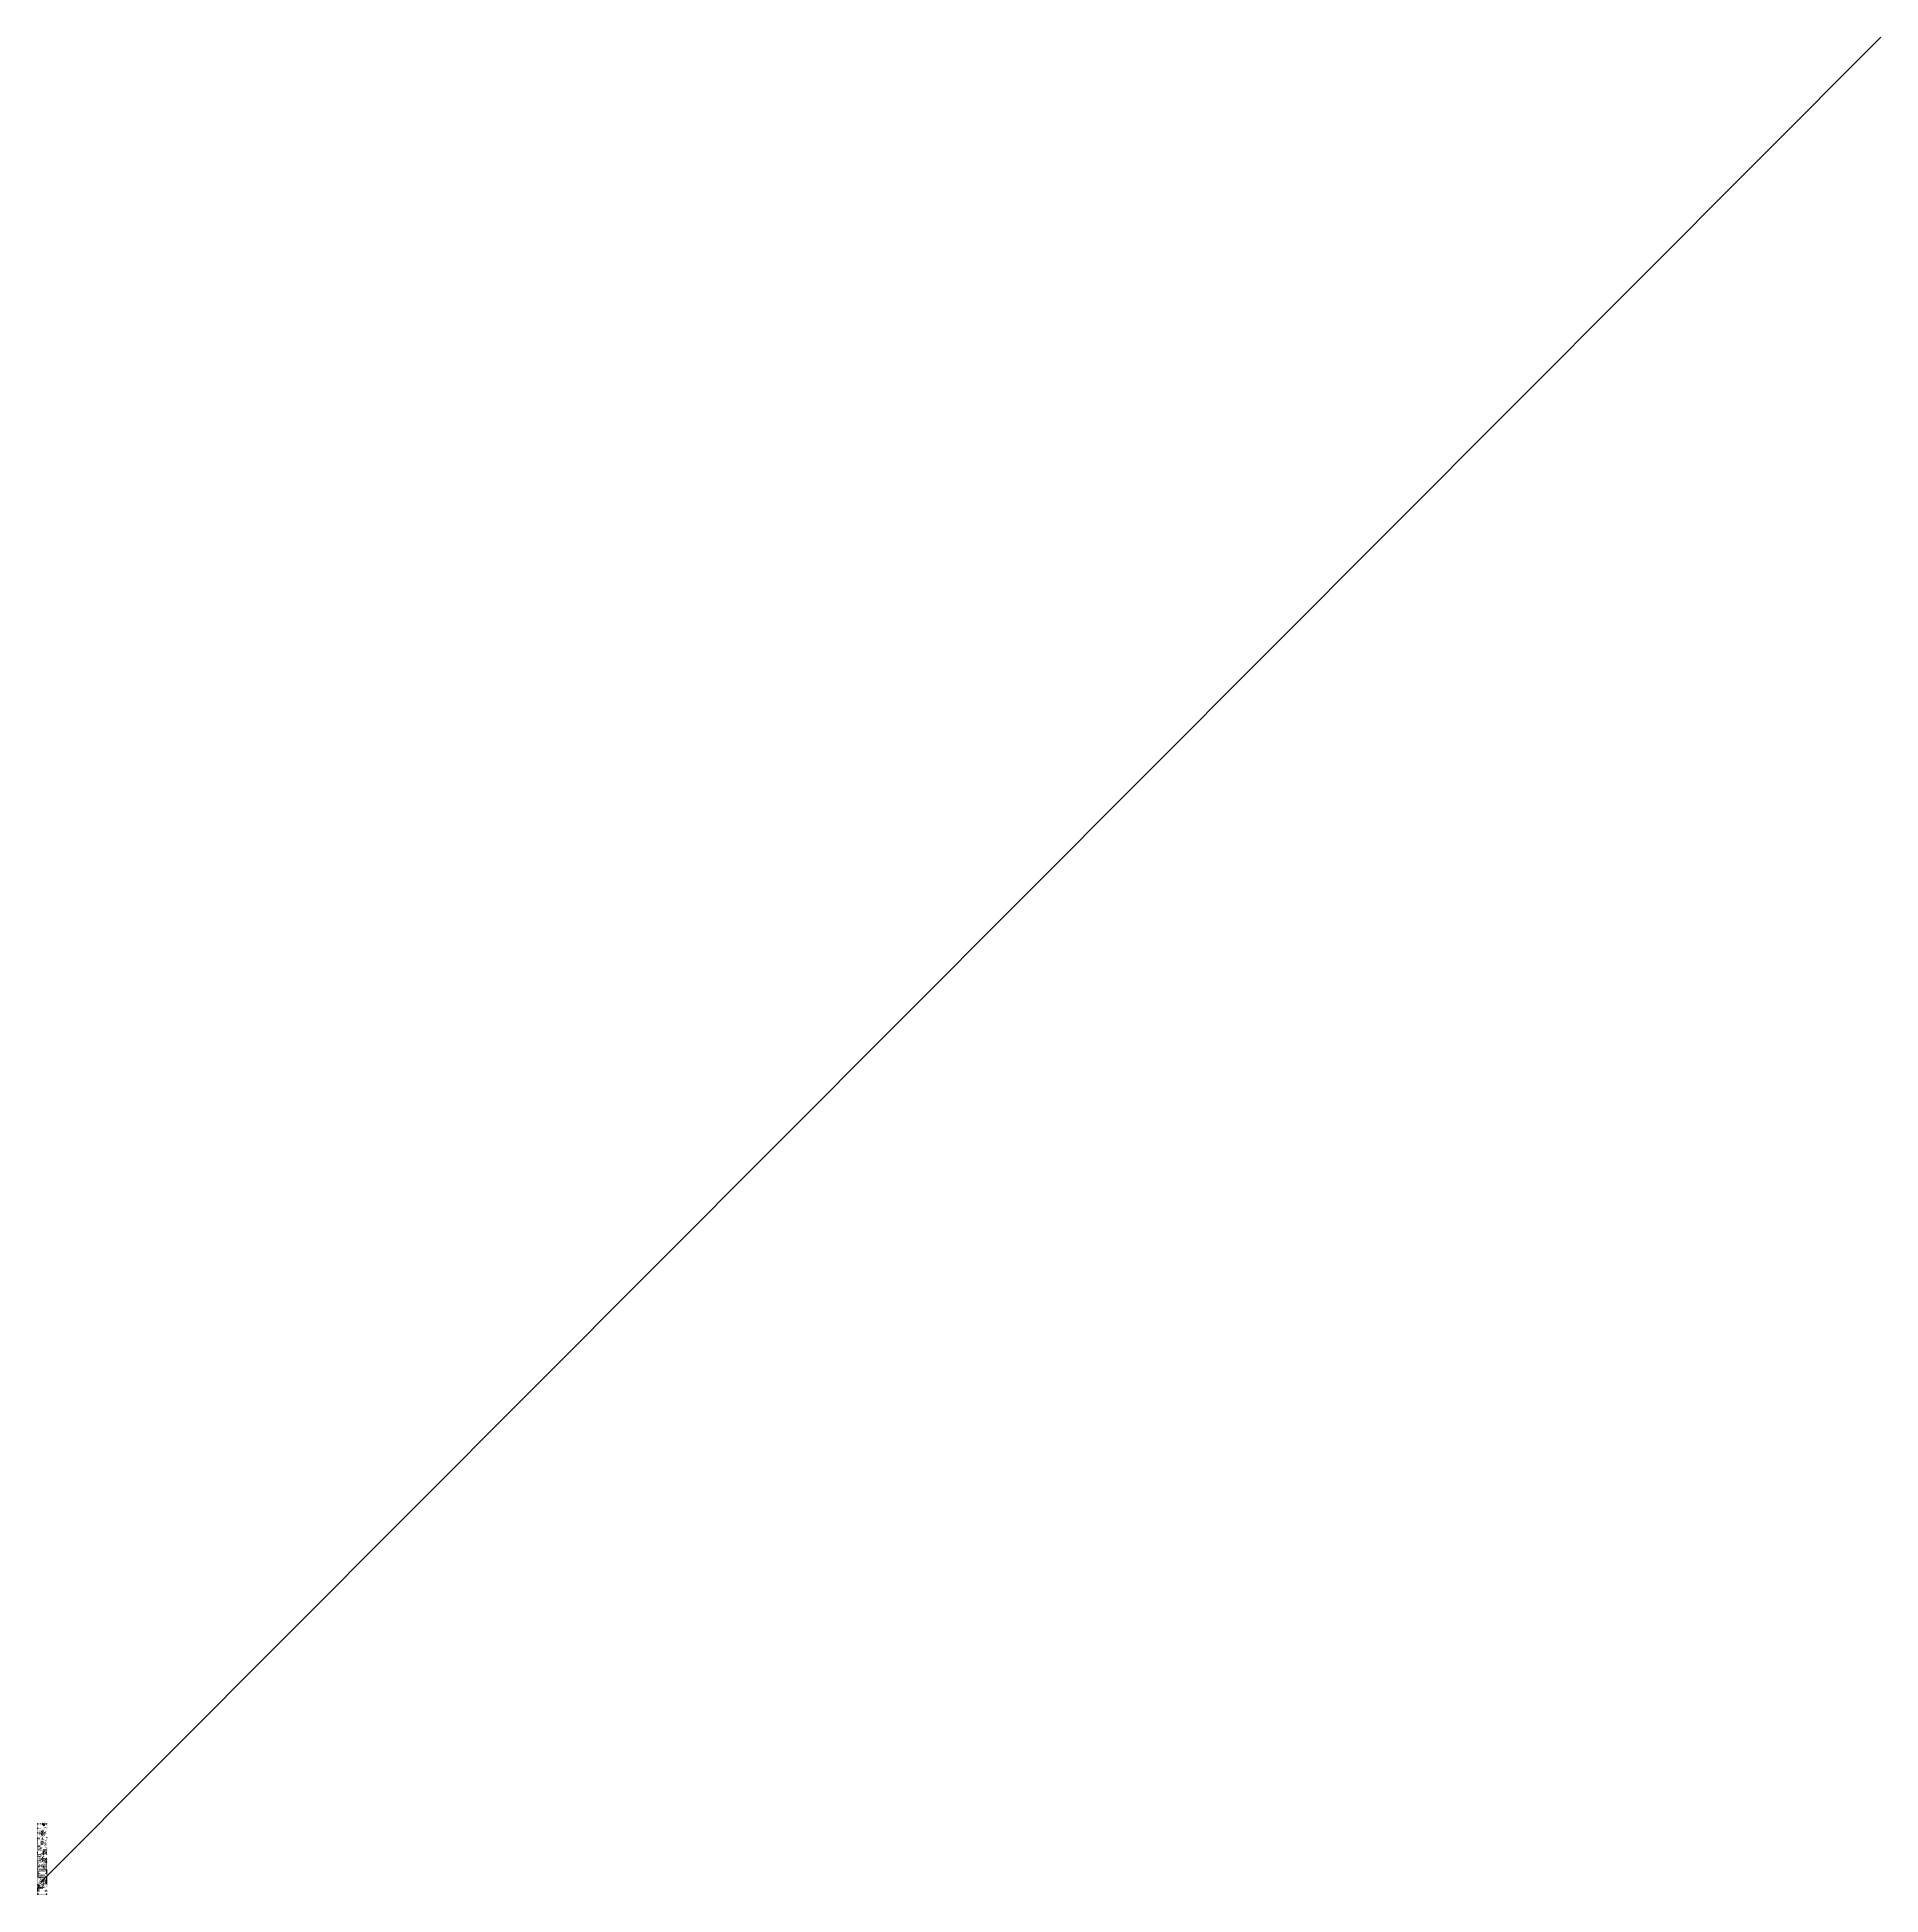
# Model space of a CAD drawing. Header units: inches. Extents: x 0 to 5376, y 0 to 5416.
import ezdxf

# ---------------------------------------------------------------- set-up
doc = ezdxf.new("R2010")
doc.units = ezdxf.units.IN
for name, color, linetype in [('Board Outline', 216, 'Continuous'), ('Bottom Layer', 5, 'Continuous'), ('Bottom Overlay', 54, 'Continuous'), ('Bottom Paste', 16, 'Continuous'), ('Bottom Solder', 6, 'Continuous'), ('Layer 1', 16, 'Continuous'), ('Layer 2', 76, 'Continuous'), ('Mechanical 6', 56, 'Continuous'), ('Multi-Layer', 9, 'Continuous'), ('Pad Holes', 156, 'Continuous'), ('Top Layer', 1, 'Continuous'), ('Top Overlay', 2, 'Continuous'), ('Top Paste', 8, 'Continuous'), ('Top Solder', 216, 'Continuous'), ('Via Holes', 16, 'Continuous')]:
    doc.layers.add(name, color=color, linetype=linetype)
doc.styles.add('Arial', font='', dxfattribs={"height": 0.2})
doc.styles.add('Arial_Bold', font='', dxfattribs={"height": 0.2})
doc.styles.add('Courier New_Bold', font='', dxfattribs={"height": 0.2})
doc.styles.get('Arial').set_extended_font_data('Arial')
doc.styles.get('Arial_Bold').set_extended_font_data('Arial', bold=True)
doc.styles.get('Courier New_Bold').set_extended_font_data('Courier New', bold=True)

msp = doc.modelspace()

# ---------------------------------------------------------------- hatches: boundary and pattern name
at = {"layer": 'Bottom Layer'}
h = msp.add_hatch(color=5, dxfattribs=at)
edge = h.paths.add_edge_path()
edge.add_arc((2.4, 206.7), 2, 0, 360)
for points in [[(0.7, 181.3), (1.3, 181.3), (1.3, 180.6), (0.7, 180.6)], [(1, 167.2), (1.6, 167.2), (1.6, 166.7), (1, 166.7)], [(1, 166.2), (1.6, 166.2), (1.6, 165.8), (1, 165.8)], [(1.9, 181.3), (2.5, 181.3), (2.5, 180.6), (1.9, 180.6)], [(4.2, 180.6), (3.3, 180.6), (3.3, 181.4), (4.2, 181.4)], [(4.2, 179.1), (3.3, 179.1), (3.3, 179.8), (4.2, 179.8)], [(4.6, 180.3), (4.6, 180.9), (5.3, 180.9), (5.3, 180.3)], [(4.6, 179.1), (4.6, 179.7), (5.3, 179.7), (5.3, 179.1)], [(5.7, 181.1), (6.4, 181.1), (6.4, 180.7), (5.7, 180.7)], [(5.7, 180.2), (6.4, 180.2), (6.4, 179.7), (5.7, 179.7)], [(6.7, 179.1), (6.7, 179.9), (7.5, 179.9), (7.5, 179.1)], [(7.7, 180.4), (7.1, 180.4), (7.1, 181.1), (7.7, 181.1)], [(7.9, 178.6), (7.9, 178), (7.4, 178), (7.4, 178.6)], [(8.2, 179.1), (8.2, 179.9), (9, 179.9), (9, 179.1)], [(8.9, 180.4), (8.3, 180.4), (8.3, 181.1), (8.9, 181.1)], [(8.8, 178.6), (8.8, 178), (8.4, 178), (8.4, 178.6)], [(11.6, 178), (12.2, 178), (12.2, 177.5), (11.6, 177.5)], [(11.6, 177.1), (12.2, 177.1), (12.2, 176.6), (11.6, 176.6)], [(12.3, 180.5), (12.3, 179.8), (11.8, 179.8), (11.8, 180.5)], [(12.3, 175), (12.3, 174.4), (11.9, 174.4), (11.9, 175)], [(12.5, 178), (13.2, 178), (13.2, 177.5), (12.5, 177.5)], [(12.5, 177), (13.2, 177), (13.2, 176.6), (12.5, 176.6)], [(12.6, 184.1), (12.6, 184.8), (13, 184.8), (13, 184.1)], [(12.6, 183.2), (12.6, 183.8), (13, 183.8), (13, 183.2)], [(13.2, 180.5), (13.2, 179.8), (12.8, 179.8), (12.8, 180.5)], [(13.3, 175), (13.3, 174.4), (12.8, 174.4), (12.8, 175)], [(13.5, 184.1), (13.5, 184.8), (14, 184.8), (14, 184.1)], [(13.5, 183.2), (13.5, 183.8), (14, 183.8), (14, 183.2)], [(13.5, 176.5), (13.5, 177.2), (14, 177.2), (14, 176.5)], [(14, 175), (14.7, 175), (14.7, 174.6), (14, 174.6)], [(14, 174.1), (14.7, 174.1), (14.7, 173.6), (14, 173.6)], [(14.5, 176.5), (14.5, 177.2), (14.9, 177.2), (14.9, 176.5)], [(14.8, 185.9), (15.5, 185.9), (15.5, 185.4), (14.8, 185.4)], [(14.8, 185), (15.5, 185), (15.5, 184.5), (14.8, 184.5)], [(14.8, 182.9), (15.4, 182.9), (15.4, 182.5), (14.8, 182.5)], [(14.8, 182), (15.4, 182), (15.4, 181.5), (14.8, 181.5)], [(14.9, 179), (15.6, 179), (15.6, 178.5), (14.9, 178.5)], [(14.9, 178), (15.6, 178), (15.6, 177.6), (14.9, 177.6)], [(15, 175), (15.6, 175), (15.6, 174.6), (15, 174.6)], [(15, 174.1), (15.6, 174.1), (15.6, 173.6), (15, 173.6)], [(16.2, 177.2), (16.2, 176.5), (15.7, 176.5), (15.7, 177.2)], [(15.8, 182.9), (16.4, 182.9), (16.4, 182.5), (15.8, 182.5)], [(15.8, 182), (16.4, 182), (16.4, 181.5), (15.8, 181.5)], [(16.7, 185.2), (15.9, 185.2), (15.9, 186.1), (16.7, 186.1)], [(15.9, 175), (16.5, 175), (16.5, 174.6), (15.9, 174.6)], [(15.9, 174.1), (16.5, 174.1), (16.5, 173.6), (15.9, 173.6)], [(17.1, 177.2), (17.1, 176.5), (16.7, 176.5), (16.7, 177.2)], [(17.7, 187.2), (16.9, 187.2), (16.9, 188.1), (17.7, 188.1)], [(18, 179.6), (17.4, 179.6), (17.4, 180), (18, 180)], [(18, 178.7), (17.4, 178.7), (17.4, 179.1), (18, 179.1)], [(19.1, 176.3), (17.5, 176.3), (17.5, 178), (19.1, 178)], [(18.6, 185.2), (17.8, 185.2), (17.8, 186.1), (18.6, 186.1)], [(18.9, 175.1), (18, 175.1), (18, 175.9), (18.9, 175.9)], [(18.9, 173.6), (18, 173.6), (18, 174.4), (18.9, 174.4)], [(18.2, 187.8), (18.2, 188.4), (18.6, 188.4), (18.6, 187.8)], [(19.1, 187.8), (19.1, 188.4), (19.6, 188.4), (19.6, 187.8)], [(19.1, 178.4), (19.1, 179.1), (19.5, 179.1), (19.5, 178.4)], [(20, 178.4), (20, 179.1), (20.5, 179.1), (20.5, 178.4)], [(21.6, 176.3), (20.1, 176.3), (20.1, 178), (21.6, 178)], [(21.6, 181.3), (21.6, 182.5), (24.4, 182.5), (24.4, 181.3)], [(21.6, 178.3), (21.6, 179.6), (24.4, 179.6), (24.4, 178.3)], [(1.9, 132.6), (1.2, 132.6), (1.2, 133), (1.9, 133)], [(1.9, 131.6), (1.2, 131.6), (1.2, 132.1), (1.9, 132.1)], [(2.9, 132.5), (2.3, 132.5), (2.3, 133), (2.9, 133)], [(2.9, 131.6), (2.3, 131.6), (2.3, 132.1), (2.9, 132.1)], [(14.2, 95.2), (15.5, 95.2), (15.5, 110), (14.2, 110)], [(19.9, 132.5), (19.9, 130.4), (28.5, 130.4), (28.5, 132.5)], [(4.4, 89.8), (6.1, 89.8), (6.1, 88.1), (4.4, 88.1)], [(4.4, 81.7), (6.1, 81.7), (6.1, 80), (4.4, 80)], [(12.6, 102.9), (10.6, 102.9), (10.6, 104.9), (12.6, 104.9)], [(12.6, 94.9), (10.6, 94.9), (10.6, 96.9), (12.6, 96.9)], [(12.6, 89.8), (14.3, 89.8), (14.3, 88.1), (12.6, 88.1)], [(12.6, 81.7), (14.3, 81.7), (14.3, 80), (12.6, 80)], [(21.2, 89.8), (22.9, 89.8), (22.9, 88.1), (21.2, 88.1)], [(21.2, 81.7), (22.9, 81.7), (22.9, 80), (21.2, 80)], [(24.2, 102.9), (22.2, 102.9), (22.2, 104.9), (24.2, 104.9)], [(24.2, 94.9), (22.2, 94.9), (22.2, 96.9), (24.2, 96.9)], [(25.3, 74.1), (23.4, 74.1), (23.4, 76), (25.3, 76)], [(29.1, 103.9), (29.1, 102.3), (27.5, 102.3), (27.5, 103.9)], [(3.6, 47.1), (3.6, 48.3), (6.1, 48.3), (6.1, 47.1)], [(3.6, 31.6), (3.6, 32.8), (6.1, 32.8), (6.1, 31.6)], [(13.1, 31.6), (13.1, 32.8), (14.9, 32.8), (14.9, 31.6)], [(13.5, 46), (13.5, 47.6), (15, 47.6), (15, 46)], [(14.5, 41.9), (14.5, 42.6), (16.1, 42.6), (16.1, 41.9)], [(14.5, 40.8), (14.5, 41.5), (16.1, 41.5), (16.1, 40.8)], [(14.5, 39.7), (14.5, 40.4), (16.1, 40.4), (16.1, 39.7)], [(14.5, 38.6), (14.5, 39.3), (16.1, 39.3), (16.1, 38.6)], [(14.5, 37.5), (14.5, 38.2), (16.1, 38.2), (16.1, 37.5)], [(14.5, 36.4), (14.5, 37.1), (16.1, 37.1), (16.1, 36.4)], [(14.5, 35.3), (14.5, 36), (16.1, 36), (16.1, 35.3)], [(14.5, 34.2), (14.5, 34.9), (16.1, 34.9), (16.1, 34.2)], [(14.5, 33.1), (14.5, 33.8), (16.1, 33.8), (16.1, 33.1)], [(18.2, 20.6), (18.2, 22.4), (20, 22.4), (20, 20.6)], [(22.1, 52.2), (20.3, 52.2), (20.3, 54), (22.1, 54)], [(21.6, 21), (21.6, 21.8), (22.4, 21.8), (22.4, 21)], [(25.7, 33.6), (27.3, 33.6), (27.3, 32), (25.7, 32)]]:
    msp.add_hatch(color=5, dxfattribs=at).paths.add_polyline_path(points)
h = msp.add_hatch(color=5, dxfattribs=at)
edge = h.paths.add_edge_path()
edge.add_arc((9.7, 182.6), 0.15, 0, 360)
h = msp.add_hatch(color=5, dxfattribs=at)
edge = h.paths.add_edge_path()
edge.add_arc((9.7, 181.8), 0.15, 0, 360)
h = msp.add_hatch(color=5, dxfattribs=at)
edge = h.paths.add_edge_path()
edge.add_arc((9.7, 175.4), 0.15, 0, 360)
h = msp.add_hatch(color=5, dxfattribs=at)
edge = h.paths.add_edge_path()
edge.add_arc((9.7, 174.6), 0.15, 0, 360)
h = msp.add_hatch(color=5, dxfattribs=at)
edge = h.paths.add_edge_path()
edge.add_arc((9.7, 171.4), 0.15, 0, 360)
h = msp.add_hatch(color=5, dxfattribs=at)
edge = h.paths.add_edge_path()
edge.add_arc((10.5, 180.2), 0.15, 0, 360)
h = msp.add_hatch(color=5, dxfattribs=at)
edge = h.paths.add_edge_path()
edge.add_arc((10.5, 179.4), 0.15, 0, 360)
h = msp.add_hatch(color=5, dxfattribs=at)
edge = h.paths.add_edge_path()
edge.add_arc((10.5, 178.6), 0.15, 0, 360)
h = msp.add_hatch(color=5, dxfattribs=at)
edge = h.paths.add_edge_path()
edge.add_arc((10.5, 177.8), 0.15, 0, 360)
h = msp.add_hatch(color=5, dxfattribs=at)
edge = h.paths.add_edge_path()
edge.add_arc((10.5, 176.2), 0.15, 0, 360)
h = msp.add_hatch(color=5, dxfattribs=at)
edge = h.paths.add_edge_path()
edge.add_arc((10.5, 175.4), 0.15, 0, 360)
h = msp.add_hatch(color=5, dxfattribs=at)
edge = h.paths.add_edge_path()
edge.add_arc((10.5, 174.6), 0.15, 0, 360)
h = msp.add_hatch(color=5, dxfattribs=at)
edge = h.paths.add_edge_path()
edge.add_arc((11.3, 182.6), 0.15, 0, 360)
h = msp.add_hatch(color=5, dxfattribs=at)
edge = h.paths.add_edge_path()
edge.add_arc((11.3, 181), 0.15, 0, 360)
h = msp.add_hatch(color=5, dxfattribs=at)
edge = h.paths.add_edge_path()
edge.add_arc((11.3, 178.6), 0.15, 0, 360)
h = msp.add_hatch(color=5, dxfattribs=at)
edge = h.paths.add_edge_path()
edge.add_arc((11.3, 175.4), 0.15, 0, 360)
h = msp.add_hatch(color=5, dxfattribs=at)
edge = h.paths.add_edge_path()
edge.add_arc((12.1, 182.6), 0.15, 0, 360)
h = msp.add_hatch(color=5, dxfattribs=at)
edge = h.paths.add_edge_path()
edge.add_arc((12.1, 181.8), 0.15, 0, 360)
h = msp.add_hatch(color=5, dxfattribs=at)
edge = h.paths.add_edge_path()
edge.add_arc((12.1, 181), 0.15, 0, 360)
h = msp.add_hatch(color=5, dxfattribs=at)
edge = h.paths.add_edge_path()
edge.add_arc((12.1, 179.4), 0.15, 0, 360)
h = msp.add_hatch(color=5, dxfattribs=at)
edge = h.paths.add_edge_path()
edge.add_arc((12.1, 178.6), 0.15, 0, 360)
h = msp.add_hatch(color=5, dxfattribs=at)
edge = h.paths.add_edge_path()
edge.add_arc((12.1, 176.2), 0.15, 0, 360)
h = msp.add_hatch(color=5, dxfattribs=at)
edge = h.paths.add_edge_path()
edge.add_arc((12.1, 175.4), 0.15, 0, 360)
h = msp.add_hatch(color=5, dxfattribs=at)
edge = h.paths.add_edge_path()
edge.add_arc((12.1, 172.2), 0.15, 0, 360)
h = msp.add_hatch(color=5, dxfattribs=at)
edge = h.paths.add_edge_path()
edge.add_arc((12.1, 171.4), 0.15, 0, 360)
h = msp.add_hatch(color=5, dxfattribs=at)
edge = h.paths.add_edge_path()
edge.add_arc((12.9, 182.6), 0.15, 0, 360)
h = msp.add_hatch(color=5, dxfattribs=at)
edge = h.paths.add_edge_path()
edge.add_arc((12.9, 181), 0.15, 0, 360)
h = msp.add_hatch(color=5, dxfattribs=at)
edge = h.paths.add_edge_path()
edge.add_arc((12.9, 179.4), 0.15, 0, 360)
h = msp.add_hatch(color=5, dxfattribs=at)
edge = h.paths.add_edge_path()
edge.add_arc((12.9, 178.6), 0.15, 0, 360)
h = msp.add_hatch(color=5, dxfattribs=at)
edge = h.paths.add_edge_path()
edge.add_arc((12.9, 176.2), 0.15, 0, 360)
h = msp.add_hatch(color=5, dxfattribs=at)
edge = h.paths.add_edge_path()
edge.add_arc((12.9, 175.4), 0.15, 0, 360)
h = msp.add_hatch(color=5, dxfattribs=at)
edge = h.paths.add_edge_path()
edge.add_arc((12.9, 173.8), 0.15, 0, 360)
h = msp.add_hatch(color=5, dxfattribs=at)
edge = h.paths.add_edge_path()
edge.add_arc((12.9, 172.2), 0.15, 0, 360)
h = msp.add_hatch(color=5, dxfattribs=at)
edge = h.paths.add_edge_path()
edge.add_arc((12.9, 171.4), 0.15, 0, 360)
h = msp.add_hatch(color=5, dxfattribs=at)
edge = h.paths.add_edge_path()
edge.add_arc((13.7, 182.6), 0.15, 0, 360)
h = msp.add_hatch(color=5, dxfattribs=at)
edge = h.paths.add_edge_path()
edge.add_arc((13.7, 181.8), 0.15, 0, 360)
h = msp.add_hatch(color=5, dxfattribs=at)
edge = h.paths.add_edge_path()
edge.add_arc((13.7, 181), 0.15, 0, 360)
h = msp.add_hatch(color=5, dxfattribs=at)
edge = h.paths.add_edge_path()
edge.add_arc((13.7, 180.2), 0.15, 0, 360)
h = msp.add_hatch(color=5, dxfattribs=at)
edge = h.paths.add_edge_path()
edge.add_arc((13.7, 179.4), 0.15, 0, 360)
h = msp.add_hatch(color=5, dxfattribs=at)
edge = h.paths.add_edge_path()
edge.add_arc((13.7, 178.6), 0.15, 0, 360)
h = msp.add_hatch(color=5, dxfattribs=at)
edge = h.paths.add_edge_path()
edge.add_arc((13.7, 177.8), 0.15, 0, 360)
h = msp.add_hatch(color=5, dxfattribs=at)
edge = h.paths.add_edge_path()
edge.add_arc((13.7, 176.2), 0.15, 0, 360)
h = msp.add_hatch(color=5, dxfattribs=at)
edge = h.paths.add_edge_path()
edge.add_arc((13.7, 175.4), 0.15, 0, 360)
h = msp.add_hatch(color=5, dxfattribs=at)
edge = h.paths.add_edge_path()
edge.add_arc((13.7, 174.6), 0.15, 0, 360)
h = msp.add_hatch(color=5, dxfattribs=at)
edge = h.paths.add_edge_path()
edge.add_arc((13.7, 173.8), 0.15, 0, 360)
h = msp.add_hatch(color=5, dxfattribs=at)
edge = h.paths.add_edge_path()
edge.add_arc((14.5, 182.6), 0.15, 0, 360)
h = msp.add_hatch(color=5, dxfattribs=at)
edge = h.paths.add_edge_path()
edge.add_arc((14.5, 181.8), 0.15, 0, 360)
h = msp.add_hatch(color=5, dxfattribs=at)
edge = h.paths.add_edge_path()
edge.add_arc((14.5, 181), 0.15, 0, 360)
h = msp.add_hatch(color=5, dxfattribs=at)
edge = h.paths.add_edge_path()
edge.add_arc((14.5, 180.2), 0.15, 0, 360)
h = msp.add_hatch(color=5, dxfattribs=at)
edge = h.paths.add_edge_path()
edge.add_arc((14.5, 179.4), 0.15, 0, 360)
h = msp.add_hatch(color=5, dxfattribs=at)
edge = h.paths.add_edge_path()
edge.add_arc((14.5, 178.6), 0.15, 0, 360)
h = msp.add_hatch(color=5, dxfattribs=at)
edge = h.paths.add_edge_path()
edge.add_arc((14.5, 177.8), 0.15, 0, 360)
h = msp.add_hatch(color=5, dxfattribs=at)
edge = h.paths.add_edge_path()
edge.add_arc((14.5, 176.2), 0.15, 0, 360)
h = msp.add_hatch(color=5, dxfattribs=at)
edge = h.paths.add_edge_path()
edge.add_arc((14.5, 175.4), 0.15, 0, 360)
h = msp.add_hatch(color=5, dxfattribs=at)
edge = h.paths.add_edge_path()
edge.add_arc((15.7, 207.3), 0.5, 0, 180)
edge.add_line((15.2, 207.3), (15.2, 206.5))
edge.add_arc((15.7, 206.5), 0.5, 180, 360)
edge.add_line((16.2, 206.5), (16.2, 207.3))
h = msp.add_hatch(color=5, dxfattribs=at)
edge = h.paths.add_edge_path()
edge.add_arc((16.1, 181), 0.15, 0, 360)
h = msp.add_hatch(color=5, dxfattribs=at)
edge = h.paths.add_edge_path()
edge.add_arc((16.1, 179.4), 0.15, 0, 360)
h = msp.add_hatch(color=5, dxfattribs=at)
edge = h.paths.add_edge_path()
edge.add_arc((16.1, 178.6), 0.15, 0, 360)
h = msp.add_hatch(color=5, dxfattribs=at)
edge = h.paths.add_edge_path()
edge.add_arc((16.1, 177.8), 0.15, 0, 360)
h = msp.add_hatch(color=5, dxfattribs=at)
edge = h.paths.add_edge_path()
edge.add_arc((16.1, 176.2), 0.15, 0, 360)
h = msp.add_hatch(color=5, dxfattribs=at)
edge = h.paths.add_edge_path()
edge.add_arc((16.1, 175.4), 0.15, 0, 360)
h = msp.add_hatch(color=5, dxfattribs=at)
edge = h.paths.add_edge_path()
edge.add_arc((16.9, 204.2), 0.6, 0, 360)
h = msp.add_hatch(color=5, dxfattribs=at)
edge = h.paths.add_edge_path()
edge.add_arc((16.9, 182.6), 0.15, 0, 360)
h = msp.add_hatch(color=5, dxfattribs=at)
edge = h.paths.add_edge_path()
edge.add_arc((16.9, 181.8), 0.15, 0, 360)
h = msp.add_hatch(color=5, dxfattribs=at)
edge = h.paths.add_edge_path()
edge.add_arc((16.9, 181), 0.15, 0, 360)
h = msp.add_hatch(color=5, dxfattribs=at)
edge = h.paths.add_edge_path()
edge.add_arc((16.9, 180.2), 0.15, 0, 360)
h = msp.add_hatch(color=5, dxfattribs=at)
edge = h.paths.add_edge_path()
edge.add_arc((16.9, 179.4), 0.15, 0, 360)
h = msp.add_hatch(color=5, dxfattribs=at)
edge = h.paths.add_edge_path()
edge.add_arc((16.9, 178.6), 0.15, 0, 360)
h = msp.add_hatch(color=5, dxfattribs=at)
edge = h.paths.add_edge_path()
edge.add_arc((16.9, 177.8), 0.15, 0, 360)
h = msp.add_hatch(color=5, dxfattribs=at)
edge = h.paths.add_edge_path()
edge.add_arc((16.9, 176.2), 0.15, 0, 360)
h = msp.add_hatch(color=5, dxfattribs=at)
edge = h.paths.add_edge_path()
edge.add_arc((16.9, 175.4), 0.15, 0, 360)
h = msp.add_hatch(color=5, dxfattribs=at)
edge = h.paths.add_edge_path()
edge.add_arc((16.9, 174.6), 0.15, 0, 360)
h = msp.add_hatch(color=5, dxfattribs=at)
edge = h.paths.add_edge_path()
edge.add_arc((17.7, 182.6), 0.15, 0, 360)
h = msp.add_hatch(color=5, dxfattribs=at)
edge = h.paths.add_edge_path()
edge.add_arc((17.7, 181.8), 0.15, 0, 360)
h = msp.add_hatch(color=5, dxfattribs=at)
edge = h.paths.add_edge_path()
edge.add_arc((17.7, 175.4), 0.15, 0, 360)
h = msp.add_hatch(color=5, dxfattribs=at)
edge = h.paths.add_edge_path()
edge.add_arc((17.7, 172.2), 0.15, 0, 360)
h = msp.add_hatch(color=5, dxfattribs=at)
edge = h.paths.add_edge_path()
edge.add_arc((17.7, 171.4), 0.15, 0, 360)
h = msp.add_hatch(color=5, dxfattribs=at)
edge = h.paths.add_edge_path()
edge.add_arc((18.5, 182.6), 0.15, 0, 360)
h = msp.add_hatch(color=5, dxfattribs=at)
edge = h.paths.add_edge_path()
edge.add_arc((18.5, 181.8), 0.15, 0, 360)
h = msp.add_hatch(color=5, dxfattribs=at)
edge = h.paths.add_edge_path()
edge.add_arc((18.5, 180.2), 0.15, 0, 360)
h = msp.add_hatch(color=5, dxfattribs=at)
edge = h.paths.add_edge_path()
edge.add_arc((18.5, 171.4), 0.15, 0, 360)
h = msp.add_hatch(color=5, dxfattribs=at)
edge = h.paths.add_edge_path()
edge.add_arc((19.3, 182.6), 0.15, 0, 360)
h = msp.add_hatch(color=5, dxfattribs=at)
edge = h.paths.add_edge_path()
edge.add_arc((19.3, 180.2), 0.15, 0, 360)
h = msp.add_hatch(color=5, dxfattribs=at)
edge = h.paths.add_edge_path()
edge.add_arc((19.3, 179.4), 0.15, 0, 360)
h = msp.add_hatch(color=5, dxfattribs=at)
edge = h.paths.add_edge_path()
edge.add_arc((19.3, 175.4), 0.15, 0, 360)
h = msp.add_hatch(color=5, dxfattribs=at)
edge = h.paths.add_edge_path()
edge.add_arc((20.1, 181.8), 0.15, 0, 360)
h = msp.add_hatch(color=5, dxfattribs=at)
edge = h.paths.add_edge_path()
edge.add_arc((20.1, 181), 0.15, 0, 360)
h = msp.add_hatch(color=5, dxfattribs=at)
edge = h.paths.add_edge_path()
edge.add_arc((20.1, 180.2), 0.15, 0, 360)
h = msp.add_hatch(color=5, dxfattribs=at)
edge = h.paths.add_edge_path()
edge.add_arc((20.1, 179.4), 0.15, 0, 360)
h = msp.add_hatch(color=5, dxfattribs=at)
edge = h.paths.add_edge_path()
edge.add_arc((20.9, 182.6), 0.15, 0, 360)
h = msp.add_hatch(color=5, dxfattribs=at)
edge = h.paths.add_edge_path()
edge.add_arc((20.9, 181.8), 0.15, 0, 360)
h = msp.add_hatch(color=5, dxfattribs=at)
edge = h.paths.add_edge_path()
edge.add_arc((20.9, 181), 0.15, 0, 360)
h = msp.add_hatch(color=5, dxfattribs=at)
edge = h.paths.add_edge_path()
edge.add_arc((20.9, 180.2), 0.15, 0, 360)
h = msp.add_hatch(color=5, dxfattribs=at)
edge = h.paths.add_edge_path()
edge.add_arc((20.9, 171.4), 0.15, 0, 360)
h = msp.add_hatch(color=5, dxfattribs=at)
edge = h.paths.add_edge_path()
edge.add_arc((21.7, 204.2), 0.6, 0, 360)
h = msp.add_hatch(color=5, dxfattribs=at)
edge = h.paths.add_edge_path()
edge.add_arc((22.9, 207.3), 0.5, 0, 180)
edge.add_line((22.4, 207.3), (22.4, 206.5))
edge.add_arc((22.9, 206.5), 0.5, 180, 360)
edge.add_line((23.4, 206.5), (23.4, 207.3))
h = msp.add_hatch(color=5, dxfattribs=at)
edge = h.paths.add_edge_path()
edge.add_arc((27.5, 206.7), 2, 0, 360)
h = msp.add_hatch(color=5, dxfattribs=at)
edge = h.paths.add_edge_path()
edge.add_arc((15.1, 121.7), 0.3, 0, 360)
h = msp.add_hatch(color=5, dxfattribs=at)
edge = h.paths.add_edge_path()
edge.add_arc((15.7, 125.3), 0.3, 0, 360)
h = msp.add_hatch(color=5, dxfattribs=at)
edge = h.paths.add_edge_path()
edge.add_arc((15.7, 124.4), 0.3, 0, 360)
h = msp.add_hatch(color=5, dxfattribs=at)
edge = h.paths.add_edge_path()
edge.add_arc((16.4, 123.5), 0.3, 0, 360)
h = msp.add_hatch(color=5, dxfattribs=at)
edge = h.paths.add_edge_path()
edge.add_arc((16.4, 122.6), 0.3, 0, 360)
h = msp.add_hatch(color=5, dxfattribs=at)
edge = h.paths.add_edge_path()
edge.add_arc((16.7, 125.3), 0.3, 0, 360)
h = msp.add_hatch(color=5, dxfattribs=at)
edge = h.paths.add_edge_path()
edge.add_arc((16.7, 124.4), 0.3, 0, 360)
h = msp.add_hatch(color=5, dxfattribs=at)
edge = h.paths.add_edge_path()
edge.add_arc((17.7, 125.3), 0.3, 0, 360)
h = msp.add_hatch(color=5, dxfattribs=at)
edge = h.paths.add_edge_path()
edge.add_arc((17.7, 124.4), 0.3, 0, 360)
h = msp.add_hatch(color=5, dxfattribs=at)
edge = h.paths.add_edge_path()
edge.add_arc((17.7, 120.8), 0.3, 0, 360)
h = msp.add_hatch(color=5, dxfattribs=at)
edge = h.paths.add_edge_path()
edge.add_arc((17.7, 119.5), 0.3, 0, 360)
h = msp.add_hatch(color=5, dxfattribs=at)
edge = h.paths.add_edge_path()
edge.add_arc((17.7, 118.2), 0.3, 0, 360)
h = msp.add_hatch(color=5, dxfattribs=at)
edge = h.paths.add_edge_path()
edge.add_arc((17.7, 117), 0.3, 0, 360)
h = msp.add_hatch(color=5, dxfattribs=at)
edge = h.paths.add_edge_path()
edge.add_arc((18.7, 125.3), 0.3, 0, 360)
h = msp.add_hatch(color=5, dxfattribs=at)
edge = h.paths.add_edge_path()
edge.add_arc((18.7, 124.4), 0.3, 0, 360)
h = msp.add_hatch(color=5, dxfattribs=at)
edge = h.paths.add_edge_path()
edge.add_arc((19.5, 120.7), 0.3, 0, 360)
h = msp.add_hatch(color=5, dxfattribs=at)
edge = h.paths.add_edge_path()
edge.add_arc((19.5, 119.5), 0.3, 0, 360)
h = msp.add_hatch(color=5, dxfattribs=at)
edge = h.paths.add_edge_path()
edge.add_arc((19.5, 118.2), 0.3, 0, 360)
h = msp.add_hatch(color=5, dxfattribs=at)
edge = h.paths.add_edge_path()
edge.add_arc((19.5, 116.9), 0.3, 0, 360)
h = msp.add_hatch(color=5, dxfattribs=at)
edge = h.paths.add_edge_path()
edge.add_arc((19.7, 125.3), 0.3, 0, 360)
h = msp.add_hatch(color=5, dxfattribs=at)
edge = h.paths.add_edge_path()
edge.add_arc((19.7, 124.4), 0.3, 0, 360)
h = msp.add_hatch(color=5, dxfattribs=at)
edge = h.paths.add_edge_path()
edge.add_arc((20.7, 131), 0.3, 0, 360)
h = msp.add_hatch(color=5, dxfattribs=at)
edge = h.paths.add_edge_path()
edge.add_arc((20.7, 125.3), 0.3, 0, 360)
h = msp.add_hatch(color=5, dxfattribs=at)
edge = h.paths.add_edge_path()
edge.add_arc((20.7, 124.4), 0.3, 0, 360)
h = msp.add_hatch(color=5, dxfattribs=at)
edge = h.paths.add_edge_path()
edge.add_arc((21.7, 125.3), 0.3, 0, 360)
h = msp.add_hatch(color=5, dxfattribs=at)
edge = h.paths.add_edge_path()
edge.add_arc((21.7, 124.4), 0.3, 0, 360)
h = msp.add_hatch(color=5, dxfattribs=at)
edge = h.paths.add_edge_path()
edge.add_arc((22.7, 121.7), 0.3, 0, 360)
h = msp.add_hatch(color=5, dxfattribs=at)
edge = h.paths.add_edge_path()
edge.add_arc((23.8, 119.4), 0.3, 0, 360)
h = msp.add_hatch(color=5, dxfattribs=at)
edge = h.paths.add_edge_path()
edge.add_arc((23.9, 131), 0.3, 0, 360)
h = msp.add_hatch(color=5, dxfattribs=at)
edge = h.paths.add_edge_path()
edge.add_arc((24.6, 119.4), 0.3, 0, 360)
h = msp.add_hatch(color=5, dxfattribs=at)
edge = h.paths.add_edge_path()
edge.add_arc((24.9, 131), 0.3, 0, 360)
h = msp.add_hatch(color=5, dxfattribs=at)
edge = h.paths.add_edge_path()
edge.add_arc((26, 131), 0.3, 0, 360)
h = msp.add_hatch(color=5, dxfattribs=at)
edge = h.paths.add_edge_path()
edge.add_arc((27.1, 131), 0.3, 0, 360)
h = msp.add_hatch(color=5, dxfattribs=at)
edge = h.paths.add_edge_path()
edge.add_arc((28.1, 131), 0.3, 0, 360)
h = msp.add_hatch(color=5, dxfattribs=at)
edge = h.paths.add_edge_path()
edge.add_arc((6.5, 103.9), 1, 0, 360)
h = msp.add_hatch(color=5, dxfattribs=at)
edge = h.paths.add_edge_path()
edge.add_arc((6.5, 95.9), 1, 0, 360)
h = msp.add_hatch(color=5, dxfattribs=at)
edge = h.paths.add_edge_path()
edge.add_arc((6.5, 75), 0.95, 0, 360)
h = msp.add_hatch(color=5, dxfattribs=at)
edge = h.paths.add_edge_path()
edge.add_arc((7.7, 89), 0.85, 0, 360)
h = msp.add_hatch(color=5, dxfattribs=at)
edge = h.paths.add_edge_path()
edge.add_arc((7.7, 80.9), 0.85, 0, 360)
h = msp.add_hatch(color=5, dxfattribs=at)
edge = h.paths.add_edge_path()
edge.add_arc((8.5, 58.2), 0.9, 0, 360)
h = msp.add_hatch(color=5, dxfattribs=at)
edge = h.paths.add_edge_path()
edge.add_arc((8.5, 55.6), 0.9, 0, 360)
h = msp.add_hatch(color=5, dxfattribs=at)
edge = h.paths.add_edge_path()
edge.add_arc((9.1, 103.9), 1, 0, 360)
h = msp.add_hatch(color=5, dxfattribs=at)
edge = h.paths.add_edge_path()
edge.add_arc((9.1, 95.9), 1, 0, 360)
h = msp.add_hatch(color=5, dxfattribs=at)
edge = h.paths.add_edge_path()
edge.add_arc((9.1, 75), 0.95, 0, 360)
h = msp.add_hatch(color=5, dxfattribs=at)
edge = h.paths.add_edge_path()
edge.add_arc((11, 58.2), 0.9, 0, 360)
h = msp.add_hatch(color=5, dxfattribs=at)
edge = h.paths.add_edge_path()
edge.add_arc((11, 55.6), 0.9, 0, 360)
h = msp.add_hatch(color=5, dxfattribs=at)
edge = h.paths.add_edge_path()
edge.add_arc((11.6, 75), 0.95, 0, 360)
h = msp.add_hatch(color=5, dxfattribs=at)
edge = h.paths.add_edge_path()
edge.add_arc((13.5, 58.2), 0.9, 0, 360)
h = msp.add_hatch(color=5, dxfattribs=at)
edge = h.paths.add_edge_path()
edge.add_arc((13.5, 55.6), 0.9, 0, 360)
h = msp.add_hatch(color=5, dxfattribs=at)
edge = h.paths.add_edge_path()
edge.add_arc((14.1, 75), 0.95, 0, 360)
h = msp.add_hatch(color=5, dxfattribs=at)
edge = h.paths.add_edge_path()
edge.add_arc((14.8, 95.9), 0.3, 0, 360)
h = msp.add_hatch(color=5, dxfattribs=at)
edge = h.paths.add_edge_path()
edge.add_arc((15.9, 89), 0.85, 0, 360)
h = msp.add_hatch(color=5, dxfattribs=at)
edge = h.paths.add_edge_path()
edge.add_arc((15.9, 80.9), 0.85, 0, 360)
h = msp.add_hatch(color=5, dxfattribs=at)
edge = h.paths.add_edge_path()
edge.add_arc((16.1, 58.2), 0.9, 0, 360)
h = msp.add_hatch(color=5, dxfattribs=at)
edge = h.paths.add_edge_path()
edge.add_arc((16.1, 55.6), 0.9, 0, 360)
h = msp.add_hatch(color=5, dxfattribs=at)
edge = h.paths.add_edge_path()
edge.add_arc((16.7, 75), 0.95, 0, 360)
h = msp.add_hatch(color=5, dxfattribs=at)
edge = h.paths.add_edge_path()
edge.add_arc((18.2, 103.9), 1, 0, 360)
h = msp.add_hatch(color=5, dxfattribs=at)
edge = h.paths.add_edge_path()
edge.add_arc((18.2, 95.9), 1, 0, 360)
h = msp.add_hatch(color=5, dxfattribs=at)
edge = h.paths.add_edge_path()
edge.add_arc((18.6, 58.2), 0.9, 0, 360)
h = msp.add_hatch(color=5, dxfattribs=at)
edge = h.paths.add_edge_path()
edge.add_arc((18.6, 55.6), 0.9, 0, 360)
h = msp.add_hatch(color=5, dxfattribs=at)
edge = h.paths.add_edge_path()
edge.add_arc((18.2, 102), 0.3, 0, 360)
h = msp.add_hatch(color=5, dxfattribs=at)
edge = h.paths.add_edge_path()
edge.add_arc((19.2, 75), 0.95, 0, 360)
h = msp.add_hatch(color=5, dxfattribs=at)
edge = h.paths.add_edge_path()
edge.add_arc((20.7, 103.9), 1, 0, 360)
h = msp.add_hatch(color=5, dxfattribs=at)
edge = h.paths.add_edge_path()
edge.add_arc((20.7, 95.9), 1, 0, 360)
h = msp.add_hatch(color=5, dxfattribs=at)
edge = h.paths.add_edge_path()
edge.add_arc((21.2, 58.2), 0.9, 0, 360)
h = msp.add_hatch(color=5, dxfattribs=at)
edge = h.paths.add_edge_path()
edge.add_arc((21.2, 55.6), 0.9, 0, 360)
h = msp.add_hatch(color=5, dxfattribs=at)
edge = h.paths.add_edge_path()
edge.add_arc((21.8, 75), 0.95, 0, 360)
h = msp.add_hatch(color=5, dxfattribs=at)
edge = h.paths.add_edge_path()
edge.add_arc((24.6, 89), 0.85, 0, 360)
h = msp.add_hatch(color=5, dxfattribs=at)
edge = h.paths.add_edge_path()
edge.add_arc((24.6, 80.9), 0.85, 0, 360)
h = msp.add_hatch(color=5, dxfattribs=at)
edge = h.paths.add_edge_path()
edge.add_arc((27.1, 55.3), 0.3, 0, 360)
h = msp.add_hatch(color=5, dxfattribs=at)
edge = h.paths.add_edge_path()
edge.add_arc((28.3, 100.6), 0.8, 0, 360)
h = msp.add_hatch(color=5, dxfattribs=at)
edge = h.paths.add_edge_path()
edge.add_arc((28.3, 98), 0.8, 0, 360)
h = msp.add_hatch(color=5, dxfattribs=at)
edge = h.paths.add_edge_path()
edge.add_arc((28.3, 95.5), 0.8, 0, 360)
h = msp.add_hatch(color=5, dxfattribs=at)
edge = h.paths.add_edge_path()
edge.add_arc((2.4, 2.5), 2, 0, 360)
h = msp.add_hatch(color=5, dxfattribs=at)
edge = h.paths.add_edge_path()
edge.add_arc((1.9, 29), 0.5, 90, 270)
edge.add_line((1.9, 28.5), (2.7, 28.5))
edge.add_arc((2.7, 29), 0.5, 270, 450)
edge.add_line((2.7, 29.5), (1.9, 29.5))
h = msp.add_hatch(color=5, dxfattribs=at)
edge = h.paths.add_edge_path()
edge.add_arc((1.9, 21.8), 0.5, 90, 270)
edge.add_line((1.9, 21.3), (2.7, 21.3))
edge.add_arc((2.7, 21.8), 0.5, 270, 450)
edge.add_line((2.7, 22.3), (1.9, 22.3))
h = msp.add_hatch(color=5, dxfattribs=at)
edge = h.paths.add_edge_path()
edge.add_arc((3.8, 24.1), 0.3, 0, 360)
h = msp.add_hatch(color=5, dxfattribs=at)
edge = h.paths.add_edge_path()
edge.add_arc((4.3, 43), 0.5, 0, 360)
h = msp.add_hatch(color=5, dxfattribs=at)
edge = h.paths.add_edge_path()
edge.add_arc((4.3, 35), 0.5, 0, 360)
h = msp.add_hatch(color=5, dxfattribs=at)
edge = h.paths.add_edge_path()
edge.add_arc((5, 27.8), 0.6, 0, 360)
h = msp.add_hatch(color=5, dxfattribs=at)
edge = h.paths.add_edge_path()
edge.add_arc((5, 22.9), 0.6, 0, 360)
h = msp.add_hatch(color=5, dxfattribs=at)
edge = h.paths.add_edge_path()
edge.add_arc((5.3, 30.4), 0.3, 0, 360)
h = msp.add_hatch(color=5, dxfattribs=at)
edge = h.paths.add_edge_path()
edge.add_arc((5.8, 29.9), 0.3, 0, 360)
h = msp.add_hatch(color=5, dxfattribs=at)
edge = h.paths.add_edge_path()
edge.add_arc((8.5, 53.1), 0.9, 0, 360)
h = msp.add_hatch(color=5, dxfattribs=at)
edge = h.paths.add_edge_path()
edge.add_arc((10.3, 32.9), 0.3, 0, 360)
h = msp.add_hatch(color=5, dxfattribs=at)
edge = h.paths.add_edge_path()
edge.add_arc((10.3, 32), 0.3, 0, 360)
h = msp.add_hatch(color=5, dxfattribs=at)
edge = h.paths.add_edge_path()
edge.add_arc((11, 53.1), 0.9, 0, 360)
h = msp.add_hatch(color=5, dxfattribs=at)
edge = h.paths.add_edge_path()
edge.add_arc((11.5, 29.1), 0.952, 0, 360)
h = msp.add_hatch(color=5, dxfattribs=at)
edge = h.paths.add_edge_path()
edge.add_arc((11.5, 26.5), 0.952, 0, 360)
h = msp.add_hatch(color=5, dxfattribs=at)
edge = h.paths.add_edge_path()
edge.add_arc((11.5, 24), 0.9, 0, 360)
h = msp.add_hatch(color=5, dxfattribs=at)
edge = h.paths.add_edge_path()
edge.add_arc((11.5, 21.5), 0.9, 0, 360)
h = msp.add_hatch(color=5, dxfattribs=at)
edge = h.paths.add_edge_path()
edge.add_arc((13.5, 53.1), 0.9, 0, 360)
h = msp.add_hatch(color=5, dxfattribs=at)
edge = h.paths.add_edge_path()
edge.add_arc((14, 40.9), 0.3, 0, 360)
h = msp.add_hatch(color=5, dxfattribs=at)
edge = h.paths.add_edge_path()
edge.add_arc((14, 40.1), 0.3, 0, 360)
h = msp.add_hatch(color=5, dxfattribs=at)
edge = h.paths.add_edge_path()
edge.add_arc((14, 27.5), 0.3, 0, 360)
h = msp.add_hatch(color=5, dxfattribs=at)
edge = h.paths.add_edge_path()
edge.add_arc((16.1, 53.1), 0.9, 0, 360)
h = msp.add_hatch(color=5, dxfattribs=at)
edge = h.paths.add_edge_path()
edge.add_arc((16.8, 48), 0.3, 0, 360)
h = msp.add_hatch(color=5, dxfattribs=at)
edge = h.paths.add_edge_path()
edge.add_arc((17.5, 44), 0.3, 0, 360)
h = msp.add_hatch(color=5, dxfattribs=at)
edge = h.paths.add_edge_path()
edge.add_arc((17.6, 48), 0.3, 0, 360)
h = msp.add_hatch(color=5, dxfattribs=at)
edge = h.paths.add_edge_path()
edge.add_arc((17.8, 38.5), 0.3, 0, 360)
h = msp.add_hatch(color=5, dxfattribs=at)
edge = h.paths.add_edge_path()
edge.add_arc((18.6, 53.1), 0.9, 0, 360)
h = msp.add_hatch(color=5, dxfattribs=at)
edge = h.paths.add_edge_path()
edge.add_arc((18.5, 42.9), 0.3, 0, 360)
h = msp.add_hatch(color=5, dxfattribs=at)
edge = h.paths.add_edge_path()
edge.add_arc((18.5, 40.5), 0.3, 0, 360)
h = msp.add_hatch(color=5, dxfattribs=at)
edge = h.paths.add_edge_path()
edge.add_arc((18.5, 38.9), 0.3, 0, 360)
h = msp.add_hatch(color=5, dxfattribs=at)
edge = h.paths.add_edge_path()
edge.add_arc((19.1, 29.1), 0.9, 0, 360)
h = msp.add_hatch(color=5, dxfattribs=at)
edge = h.paths.add_edge_path()
edge.add_arc((19.1, 26.5), 0.9, 0, 360)
h = msp.add_hatch(color=5, dxfattribs=at)
edge = h.paths.add_edge_path()
edge.add_arc((19.1, 24), 0.9, 0, 360)
h = msp.add_hatch(color=5, dxfattribs=at)
edge = h.paths.add_edge_path()
edge.add_arc((20.4, 43.7), 0.3, 0, 360)
h = msp.add_hatch(color=5, dxfattribs=at)
edge = h.paths.add_edge_path()
edge.add_arc((20.4, 34.4), 0.3, 0, 360)
h = msp.add_hatch(color=5, dxfattribs=at)
edge = h.paths.add_edge_path()
edge.add_arc((21.9, 41.3), 0.3, 0, 360)
h = msp.add_hatch(color=5, dxfattribs=at)
edge = h.paths.add_edge_path()
edge.add_arc((22, 22.4), 0.4, 0, 360)
h = msp.add_hatch(color=5, dxfattribs=at)
edge = h.paths.add_edge_path()
edge.add_arc((22.3, 42.2), 0.3, 0, 360)
h = msp.add_hatch(color=5, dxfattribs=at)
edge = h.paths.add_edge_path()
edge.add_arc((22.8, 14.1), 0.3, 0, 360)
h = msp.add_hatch(color=5, dxfattribs=at)
edge = h.paths.add_edge_path()
edge.add_arc((22.8, 9.6), 0.3, 0, 360)
h = msp.add_hatch(color=5, dxfattribs=at)
edge = h.paths.add_edge_path()
edge.add_arc((23.1, 35.6), 0.3, 0, 360)
h = msp.add_hatch(color=5, dxfattribs=at)
edge = h.paths.add_edge_path()
edge.add_arc((23.6, 45.6), 0.3, 0, 360)
h = msp.add_hatch(color=5, dxfattribs=at)
edge = h.paths.add_edge_path()
edge.add_arc((24, 14.1), 0.3, 0, 360)
h = msp.add_hatch(color=5, dxfattribs=at)
edge = h.paths.add_edge_path()
edge.add_arc((24, 9.6), 0.3, 0, 360)
h = msp.add_hatch(color=5, dxfattribs=at)
edge = h.paths.add_edge_path()
edge.add_arc((25.2, 14.1), 0.3, 0, 360)
h = msp.add_hatch(color=5, dxfattribs=at)
edge = h.paths.add_edge_path()
edge.add_arc((25.2, 9.6), 0.3, 0, 360)
h = msp.add_hatch(color=5, dxfattribs=at)
edge = h.paths.add_edge_path()
edge.add_arc((27.5, 2.5), 2, 0, 360)
h = msp.add_hatch(color=5, dxfattribs=at)
edge = h.paths.add_edge_path()
edge.add_arc((26.5, 30.3), 0.8, 0, 360)
h = msp.add_hatch(color=5, dxfattribs=at)
edge = h.paths.add_edge_path()
edge.add_arc((26.4, 14.1), 0.3, 0, 360)
h = msp.add_hatch(color=5, dxfattribs=at)
edge = h.paths.add_edge_path()
edge.add_arc((26.4, 9.6), 0.3, 0, 360)
h = msp.add_hatch(color=5, dxfattribs=at)
edge = h.paths.add_edge_path()
edge.add_arc((27.6, 14.1), 0.3, 0, 360)
h = msp.add_hatch(color=5, dxfattribs=at)
edge = h.paths.add_edge_path()
edge.add_arc((27.6, 9.6), 0.3, 0, 360)
h = msp.add_hatch(color=5, dxfattribs=at)
edge = h.paths.add_edge_path()
edge.add_arc((28.8, 14.1), 0.3, 0, 360)
h = msp.add_hatch(color=5, dxfattribs=at)
edge = h.paths.add_edge_path()
edge.add_arc((28.8, 9.6), 0.3, 0, 360)
at = {"layer": 'Bottom Overlay'}
for points in [[(2.3, 181.3), (3, 181.3), (3, 181.5), (2.3, 181.5)], [(2.3, 180.4), (3, 180.4), (3, 180.6), (2.3, 180.6)], [(2.6, 180.6), (3, 180.6), (3, 181.3), (2.6, 181.3)], [(4.6, 180.7), (4.6, 181.5), (4.4, 181.5), (4.4, 180.7)], [(5.3, 181), (5.3, 181.5), (4.6, 181.5), (4.6, 181)], [(5.5, 180.7), (5.5, 181.5), (5.3, 181.5), (5.3, 180.7)], [(7.4, 181.3), (6.6, 181.3), (6.6, 181.1), (7.4, 181.1)], [(7.1, 181.1), (6.6, 181.1), (6.6, 180.3), (7.1, 180.3)], [(7.4, 180.4), (6.6, 180.4), (6.6, 180.2), (7.4, 180.2)]]:
    msp.add_hatch(color=54, dxfattribs=at).paths.add_polyline_path(points)
at = {"layer": 'Bottom Paste'}
for points in [[(0.7, 181.3), (1.3, 181.3), (1.3, 180.6), (0.7, 180.6)], [(1, 167.2), (1.6, 167.2), (1.6, 166.7), (1, 166.7)], [(1, 166.2), (1.6, 166.2), (1.6, 165.8), (1, 165.8)], [(1.9, 181.3), (2.5, 181.3), (2.5, 180.6), (1.9, 180.6)], [(4.2, 180.6), (3.3, 180.6), (3.3, 181.4), (4.2, 181.4)], [(4.2, 179.1), (3.3, 179.1), (3.3, 179.8), (4.2, 179.8)], [(4.6, 180.3), (4.6, 180.9), (5.3, 180.9), (5.3, 180.3)], [(4.6, 179.1), (4.6, 179.7), (5.3, 179.7), (5.3, 179.1)], [(5.7, 181.1), (6.4, 181.1), (6.4, 180.7), (5.7, 180.7)], [(5.7, 180.2), (6.4, 180.2), (6.4, 179.7), (5.7, 179.7)], [(6.7, 179.1), (6.7, 179.9), (7.5, 179.9), (7.5, 179.1)], [(7.7, 180.4), (7.1, 180.4), (7.1, 181.1), (7.7, 181.1)], [(7.9, 178.6), (7.9, 178), (7.4, 178), (7.4, 178.6)], [(8.2, 179.1), (8.2, 179.9), (9, 179.9), (9, 179.1)], [(8.9, 180.4), (8.3, 180.4), (8.3, 181.1), (8.9, 181.1)], [(8.8, 178.6), (8.8, 178), (8.4, 178), (8.4, 178.6)], [(11.6, 178), (12.2, 178), (12.2, 177.5), (11.6, 177.5)], [(11.6, 177.1), (12.2, 177.1), (12.2, 176.6), (11.6, 176.6)], [(12.3, 180.5), (12.3, 179.8), (11.8, 179.8), (11.8, 180.5)], [(12.3, 175), (12.3, 174.4), (11.9, 174.4), (11.9, 175)], [(12.5, 178), (13.2, 178), (13.2, 177.5), (12.5, 177.5)], [(12.5, 177), (13.2, 177), (13.2, 176.6), (12.5, 176.6)], [(12.6, 184.1), (12.6, 184.8), (13, 184.8), (13, 184.1)], [(12.6, 183.2), (12.6, 183.8), (13, 183.8), (13, 183.2)], [(13.2, 180.5), (13.2, 179.8), (12.8, 179.8), (12.8, 180.5)], [(13.3, 175), (13.3, 174.4), (12.8, 174.4), (12.8, 175)], [(13.5, 184.1), (13.5, 184.8), (14, 184.8), (14, 184.1)], [(13.5, 183.2), (13.5, 183.8), (14, 183.8), (14, 183.2)], [(13.5, 176.5), (13.5, 177.2), (14, 177.2), (14, 176.5)], [(14, 175), (14.7, 175), (14.7, 174.6), (14, 174.6)], [(14, 174.1), (14.7, 174.1), (14.7, 173.6), (14, 173.6)], [(14.5, 176.5), (14.5, 177.2), (14.9, 177.2), (14.9, 176.5)], [(14.8, 185.9), (15.5, 185.9), (15.5, 185.4), (14.8, 185.4)], [(14.8, 185), (15.5, 185), (15.5, 184.5), (14.8, 184.5)], [(14.8, 182.9), (15.4, 182.9), (15.4, 182.5), (14.8, 182.5)], [(14.8, 182), (15.4, 182), (15.4, 181.5), (14.8, 181.5)], [(14.9, 179), (15.6, 179), (15.6, 178.5), (14.9, 178.5)], [(14.9, 178), (15.6, 178), (15.6, 177.6), (14.9, 177.6)], [(15, 175), (15.6, 175), (15.6, 174.6), (15, 174.6)], [(15, 174.1), (15.6, 174.1), (15.6, 173.6), (15, 173.6)], [(16.2, 177.2), (16.2, 176.5), (15.7, 176.5), (15.7, 177.2)], [(15.8, 182.9), (16.4, 182.9), (16.4, 182.5), (15.8, 182.5)], [(15.8, 182), (16.4, 182), (16.4, 181.5), (15.8, 181.5)], [(16.7, 185.2), (15.9, 185.2), (15.9, 186.1), (16.7, 186.1)], [(15.9, 175), (16.5, 175), (16.5, 174.6), (15.9, 174.6)], [(15.9, 174.1), (16.5, 174.1), (16.5, 173.6), (15.9, 173.6)], [(17.1, 177.2), (17.1, 176.5), (16.7, 176.5), (16.7, 177.2)], [(17.7, 187.2), (16.9, 187.2), (16.9, 188.1), (17.7, 188.1)], [(18, 179.6), (17.4, 179.6), (17.4, 180), (18, 180)], [(18, 178.7), (17.4, 178.7), (17.4, 179.1), (18, 179.1)], [(19.1, 176.3), (17.5, 176.3), (17.5, 178), (19.1, 178)], [(18.6, 185.2), (17.8, 185.2), (17.8, 186.1), (18.6, 186.1)], [(18.9, 175.1), (18, 175.1), (18, 175.9), (18.9, 175.9)], [(18.9, 173.6), (18, 173.6), (18, 174.4), (18.9, 174.4)], [(18.2, 187.8), (18.2, 188.4), (18.6, 188.4), (18.6, 187.8)], [(19.1, 187.8), (19.1, 188.4), (19.6, 188.4), (19.6, 187.8)], [(19.1, 178.4), (19.1, 179.1), (19.5, 179.1), (19.5, 178.4)], [(20, 178.4), (20, 179.1), (20.5, 179.1), (20.5, 178.4)], [(21.6, 176.3), (20.1, 176.3), (20.1, 178), (21.6, 178)], [(21.6, 181.3), (21.6, 182.5), (24.4, 182.5), (24.4, 181.3)], [(21.6, 178.3), (21.6, 179.6), (24.4, 179.6), (24.4, 178.3)], [(1.9, 132.6), (1.2, 132.6), (1.2, 133), (1.9, 133)], [(1.9, 131.6), (1.2, 131.6), (1.2, 132.1), (1.9, 132.1)], [(2.9, 132.5), (2.3, 132.5), (2.3, 133), (2.9, 133)], [(2.9, 131.6), (2.3, 131.6), (2.3, 132.1), (2.9, 132.1)], [(3.6, 47.1), (3.6, 48.3), (6.1, 48.3), (6.1, 47.1)], [(3.6, 31.6), (3.6, 32.8), (6.1, 32.8), (6.1, 31.6)], [(13.1, 31.6), (13.1, 32.8), (14.9, 32.8), (14.9, 31.6)], [(13.5, 46), (13.5, 47.6), (15, 47.6), (15, 46)], [(14.5, 41.9), (14.5, 42.6), (16.1, 42.6), (16.1, 41.9)], [(14.5, 40.8), (14.5, 41.5), (16.1, 41.5), (16.1, 40.8)], [(14.5, 39.7), (14.5, 40.4), (16.1, 40.4), (16.1, 39.7)], [(14.5, 38.6), (14.5, 39.3), (16.1, 39.3), (16.1, 38.6)], [(14.5, 37.5), (14.5, 38.2), (16.1, 38.2), (16.1, 37.5)], [(14.5, 36.4), (14.5, 37.1), (16.1, 37.1), (16.1, 36.4)], [(14.5, 35.3), (14.5, 36), (16.1, 36), (16.1, 35.3)], [(14.5, 34.2), (14.5, 34.9), (16.1, 34.9), (16.1, 34.2)], [(14.5, 33.1), (14.5, 33.8), (16.1, 33.8), (16.1, 33.1)]]:
    msp.add_hatch(color=16, dxfattribs=at).paths.add_polyline_path(points)
at = {"layer": 'Bottom Solder'}
h = msp.add_hatch(color=6, dxfattribs=at)
edge = h.paths.add_edge_path()
edge.add_arc((2.4, 206.7), 2.1, 0, 360)
for points in [[(0.6, 181.4), (1.4, 181.4), (1.4, 180.5), (0.6, 180.5)], [(0.9, 167.2), (1.7, 167.2), (1.7, 166.7), (0.9, 166.7)], [(0.9, 166.3), (1.7, 166.3), (1.7, 165.7), (0.9, 165.7)], [(1.8, 181.4), (2.6, 181.4), (2.6, 180.5), (1.8, 180.5)], [(4.3, 180.5), (3.2, 180.5), (3.2, 181.5), (4.3, 181.5)], [(4.3, 179), (3.2, 179), (3.2, 179.9), (4.3, 179.9)], [(4.5, 180.2), (4.5, 181), (5.4, 181), (5.4, 180.2)], [(4.5, 179), (4.5, 179.8), (5.4, 179.8), (5.4, 179)], [(5.7, 181.2), (6.4, 181.2), (6.4, 180.6), (5.7, 180.6)], [(5.7, 180.3), (6.4, 180.3), (6.4, 179.7), (5.7, 179.7)], [(6.7, 179), (6.7, 180), (7.5, 180), (7.5, 179)], [(7.8, 180.3), (7, 180.3), (7, 181.2), (7.8, 181.2)], [(8, 178.7), (8, 177.9), (7.4, 177.9), (7.4, 178.7)], [(9, 180.3), (8.2, 180.3), (8.2, 181.2), (9, 181.2)], [(8.2, 179), (8.2, 180), (9.1, 180), (9.1, 179)], [(8.9, 178.7), (8.9, 177.9), (8.3, 177.9), (8.3, 178.7)], [(11.5, 178.1), (12.3, 178.1), (12.3, 177.5), (11.5, 177.5)], [(11.5, 177.1), (12.3, 177.1), (12.3, 176.5), (11.5, 176.5)], [(12.3, 180.5), (12.3, 179.8), (11.8, 179.8), (11.8, 180.5)], [(12.4, 175.1), (12.4, 174.3), (11.8, 174.3), (11.8, 175.1)], [(12.5, 184.1), (12.5, 184.8), (13.1, 184.8), (13.1, 184.1)], [(12.5, 183.1), (12.5, 183.9), (13.1, 183.9), (13.1, 183.1)], [(12.5, 178), (13.2, 178), (13.2, 177.4), (12.5, 177.4)], [(12.5, 177.1), (13.2, 177.1), (13.2, 176.5), (12.5, 176.5)], [(13.3, 180.5), (13.3, 179.8), (12.7, 179.8), (12.7, 180.5)], [(13.3, 175.1), (13.3, 174.3), (12.8, 174.3), (12.8, 175.1)], [(13.5, 184.1), (13.5, 184.8), (14, 184.8), (14, 184.1)], [(13.5, 183.1), (13.5, 183.9), (14, 183.9), (14, 183.1)], [(13.5, 176.5), (13.5, 177.2), (14, 177.2), (14, 176.5)], [(14, 175.1), (14.7, 175.1), (14.7, 174.5), (14, 174.5)], [(14, 174.2), (14.7, 174.2), (14.7, 173.6), (14, 173.6)], [(14.4, 176.5), (14.4, 177.2), (15, 177.2), (15, 176.5)], [(14.7, 183), (15.5, 183), (15.5, 182.4), (14.7, 182.4)], [(14.7, 182), (15.5, 182), (15.5, 181.5), (14.7, 181.5)], [(14.8, 186), (15.5, 186), (15.5, 185.4), (14.8, 185.4)], [(14.8, 185), (15.5, 185), (15.5, 184.4), (14.8, 184.4)], [(14.9, 179), (15.6, 179), (15.6, 178.4), (14.9, 178.4)], [(14.9, 178.1), (15.6, 178.1), (15.6, 177.5), (14.9, 177.5)], [(14.9, 175.1), (15.7, 175.1), (15.7, 174.5), (14.9, 174.5)], [(14.9, 174.2), (15.7, 174.2), (15.7, 173.6), (14.9, 173.6)], [(15.7, 183), (16.5, 183), (16.5, 182.4), (15.7, 182.4)], [(15.7, 182), (16.5, 182), (16.5, 181.5), (15.7, 181.5)], [(16.3, 177.2), (16.3, 176.5), (15.7, 176.5), (15.7, 177.2)], [(16.8, 185.1), (15.8, 185.1), (15.8, 186.2), (16.8, 186.2)], [(15.8, 175.1), (16.6, 175.1), (16.6, 174.5), (15.8, 174.5)], [(15.8, 174.2), (16.6, 174.2), (16.6, 173.6), (15.8, 173.6)], [(17.2, 177.2), (17.2, 176.5), (16.6, 176.5), (16.6, 177.2)], [(17.8, 187.1), (16.8, 187.1), (16.8, 188.2), (17.8, 188.2)], [(18.1, 179.5), (17.3, 179.5), (17.3, 180.1), (18.1, 180.1)], [(18.1, 178.6), (17.3, 178.6), (17.3, 179.2), (18.1, 179.2)], [(19.2, 176.1), (17.4, 176.1), (17.4, 178.1), (19.2, 178.1)], [(18.7, 185.1), (17.7, 185.1), (17.7, 186.2), (18.7, 186.2)], [(19, 175.1), (18, 175.1), (18, 176), (19, 176)], [(19, 173.5), (18, 173.5), (18, 174.4), (19, 174.4)], [(18.1, 187.7), (18.1, 188.5), (18.7, 188.5), (18.7, 187.7)], [(19, 178.4), (19, 179.1), (19.6, 179.1), (19.6, 178.4)], [(19.1, 187.7), (19.1, 188.5), (19.6, 188.5), (19.6, 187.7)], [(20, 178.4), (20, 179.1), (20.5, 179.1), (20.5, 178.4)], [(21.7, 176.1), (20, 176.1), (20, 178.1), (21.7, 178.1)], [(21.5, 181.2), (21.5, 182.6), (24.5, 182.6), (24.5, 181.2)], [(21.5, 178.2), (21.5, 179.7), (24.5, 179.7), (24.5, 178.2)], [(1.9, 132.5), (1.2, 132.5), (1.2, 133.1), (1.9, 133.1)], [(1.9, 131.6), (1.2, 131.6), (1.2, 132.2), (1.9, 132.2)], [(3, 132.5), (2.2, 132.5), (2.2, 133.1), (3, 133.1)], [(3, 131.6), (2.2, 131.6), (2.2, 132.1), (3, 132.1)], [(4.3, 89.9), (6.1, 89.9), (6.1, 88.1), (4.3, 88.1)], [(4.3, 81.8), (6.1, 81.8), (6.1, 80), (4.3, 80)], [(12.7, 102.8), (10.5, 102.8), (10.5, 105), (12.7, 105)], [(12.7, 94.8), (10.5, 94.8), (10.5, 97), (12.7, 97)], [(12.5, 89.9), (14.3, 89.9), (14.3, 88.1), (12.5, 88.1)], [(12.5, 81.8), (14.3, 81.8), (14.3, 80), (12.5, 80)], [(21.2, 89.9), (23, 89.9), (23, 88.1), (21.2, 88.1)], [(21.2, 81.8), (23, 81.8), (23, 80), (21.2, 80)], [(24.3, 102.8), (22.1, 102.8), (22.1, 105), (24.3, 105)], [(24.3, 94.8), (22.1, 94.8), (22.1, 97), (24.3, 97)], [(25.4, 74), (23.3, 74), (23.3, 76.1), (25.4, 76.1)], [(29.2, 104), (29.2, 102.2), (27.4, 102.2), (27.4, 104)], [(3.6, 47.1), (3.6, 48.4), (6.2, 48.4), (6.2, 47.1)], [(3.6, 31.6), (3.6, 32.9), (6.2, 32.9), (6.2, 31.6)], [(13.1, 31.6), (13.1, 32.9), (15, 32.9), (15, 31.6)], [(13.5, 46), (13.5, 47.7), (15.1, 47.7), (15.1, 46)], [(14.5, 41.8), (14.5, 42.6), (16.2, 42.6), (16.2, 41.8)], [(14.5, 40.7), (14.5, 41.5), (16.2, 41.5), (16.2, 40.7)], [(14.5, 39.6), (14.5, 40.4), (16.2, 40.4), (16.2, 39.6)], [(14.5, 38.5), (14.5, 39.3), (16.2, 39.3), (16.2, 38.5)], [(14.5, 37.4), (14.5, 38.2), (16.2, 38.2), (16.2, 37.4)], [(14.5, 36.3), (14.5, 37.1), (16.2, 37.1), (16.2, 36.3)], [(14.5, 35.2), (14.5, 36), (16.2, 36), (16.2, 35.2)], [(14.5, 34.1), (14.5, 34.9), (16.2, 34.9), (16.2, 34.1)], [(14.5, 33), (14.5, 33.8), (16.2, 33.8), (16.2, 33)], [(18.2, 20.5), (18.2, 22.4), (20.1, 22.4), (20.1, 20.5)], [(22.2, 52.1), (20.2, 52.1), (20.2, 54.1), (22.2, 54.1)], [(21.5, 21), (21.5, 21.9), (22.4, 21.9), (22.4, 21)], [(25.7, 33.6), (27.4, 33.6), (27.4, 31.9), (25.7, 31.9)]]:
    msp.add_hatch(color=6, dxfattribs=at).paths.add_polyline_path(points)
h = msp.add_hatch(color=6, dxfattribs=at)
edge = h.paths.add_edge_path()
edge.add_arc((9.7, 182.6), 0.252, 0, 360)
h = msp.add_hatch(color=6, dxfattribs=at)
edge = h.paths.add_edge_path()
edge.add_arc((9.7, 181.8), 0.252, 0, 360)
h = msp.add_hatch(color=6, dxfattribs=at)
edge = h.paths.add_edge_path()
edge.add_arc((9.7, 175.4), 0.252, 0, 360)
h = msp.add_hatch(color=6, dxfattribs=at)
edge = h.paths.add_edge_path()
edge.add_arc((9.7, 174.6), 0.252, 0, 360)
h = msp.add_hatch(color=6, dxfattribs=at)
edge = h.paths.add_edge_path()
edge.add_arc((9.7, 171.4), 0.252, 0, 360)
h = msp.add_hatch(color=6, dxfattribs=at)
edge = h.paths.add_edge_path()
edge.add_arc((10.5, 180.2), 0.252, 0, 360)
h = msp.add_hatch(color=6, dxfattribs=at)
edge = h.paths.add_edge_path()
edge.add_arc((10.5, 179.4), 0.252, 0, 360)
h = msp.add_hatch(color=6, dxfattribs=at)
edge = h.paths.add_edge_path()
edge.add_arc((10.5, 178.6), 0.252, 0, 360)
h = msp.add_hatch(color=6, dxfattribs=at)
edge = h.paths.add_edge_path()
edge.add_arc((10.5, 177.8), 0.252, 0, 360)
h = msp.add_hatch(color=6, dxfattribs=at)
edge = h.paths.add_edge_path()
edge.add_arc((10.5, 176.2), 0.252, 0, 360)
h = msp.add_hatch(color=6, dxfattribs=at)
edge = h.paths.add_edge_path()
edge.add_arc((10.5, 175.4), 0.252, 0, 360)
h = msp.add_hatch(color=6, dxfattribs=at)
edge = h.paths.add_edge_path()
edge.add_arc((10.5, 174.6), 0.252, 0, 360)
h = msp.add_hatch(color=6, dxfattribs=at)
edge = h.paths.add_edge_path()
edge.add_arc((11.3, 182.6), 0.252, 0, 360)
h = msp.add_hatch(color=6, dxfattribs=at)
edge = h.paths.add_edge_path()
edge.add_arc((11.3, 181), 0.252, 0, 360)
h = msp.add_hatch(color=6, dxfattribs=at)
edge = h.paths.add_edge_path()
edge.add_arc((11.3, 178.6), 0.252, 0, 360)
h = msp.add_hatch(color=6, dxfattribs=at)
edge = h.paths.add_edge_path()
edge.add_arc((11.3, 175.4), 0.252, 0, 360)
h = msp.add_hatch(color=6, dxfattribs=at)
edge = h.paths.add_edge_path()
edge.add_arc((12.1, 182.6), 0.252, 0, 360)
h = msp.add_hatch(color=6, dxfattribs=at)
edge = h.paths.add_edge_path()
edge.add_arc((12.1, 181.8), 0.252, 0, 360)
h = msp.add_hatch(color=6, dxfattribs=at)
edge = h.paths.add_edge_path()
edge.add_arc((12.1, 181), 0.252, 0, 360)
h = msp.add_hatch(color=6, dxfattribs=at)
edge = h.paths.add_edge_path()
edge.add_arc((12.1, 179.4), 0.252, 0, 360)
h = msp.add_hatch(color=6, dxfattribs=at)
edge = h.paths.add_edge_path()
edge.add_arc((12.1, 178.6), 0.252, 0, 360)
h = msp.add_hatch(color=6, dxfattribs=at)
edge = h.paths.add_edge_path()
edge.add_arc((12.1, 176.2), 0.252, 0, 360)
h = msp.add_hatch(color=6, dxfattribs=at)
edge = h.paths.add_edge_path()
edge.add_arc((12.1, 175.4), 0.252, 0, 360)
h = msp.add_hatch(color=6, dxfattribs=at)
edge = h.paths.add_edge_path()
edge.add_arc((12.1, 172.2), 0.252, 0, 360)
h = msp.add_hatch(color=6, dxfattribs=at)
edge = h.paths.add_edge_path()
edge.add_arc((12.1, 171.4), 0.252, 0, 360)
h = msp.add_hatch(color=6, dxfattribs=at)
edge = h.paths.add_edge_path()
edge.add_arc((12.9, 182.6), 0.252, 0, 360)
h = msp.add_hatch(color=6, dxfattribs=at)
edge = h.paths.add_edge_path()
edge.add_arc((12.9, 181), 0.252, 0, 360)
h = msp.add_hatch(color=6, dxfattribs=at)
edge = h.paths.add_edge_path()
edge.add_arc((12.9, 179.4), 0.252, 0, 360)
h = msp.add_hatch(color=6, dxfattribs=at)
edge = h.paths.add_edge_path()
edge.add_arc((12.9, 178.6), 0.252, 0, 360)
h = msp.add_hatch(color=6, dxfattribs=at)
edge = h.paths.add_edge_path()
edge.add_arc((12.9, 176.2), 0.252, 0, 360)
h = msp.add_hatch(color=6, dxfattribs=at)
edge = h.paths.add_edge_path()
edge.add_arc((12.9, 175.4), 0.252, 0, 360)
h = msp.add_hatch(color=6, dxfattribs=at)
edge = h.paths.add_edge_path()
edge.add_arc((12.9, 173.8), 0.252, 0, 360)
h = msp.add_hatch(color=6, dxfattribs=at)
edge = h.paths.add_edge_path()
edge.add_arc((12.9, 172.2), 0.252, 0, 360)
h = msp.add_hatch(color=6, dxfattribs=at)
edge = h.paths.add_edge_path()
edge.add_arc((12.9, 171.4), 0.252, 0, 360)
h = msp.add_hatch(color=6, dxfattribs=at)
edge = h.paths.add_edge_path()
edge.add_arc((13.7, 182.6), 0.252, 0, 360)
h = msp.add_hatch(color=6, dxfattribs=at)
edge = h.paths.add_edge_path()
edge.add_arc((13.7, 181.8), 0.252, 0, 360)
h = msp.add_hatch(color=6, dxfattribs=at)
edge = h.paths.add_edge_path()
edge.add_arc((13.7, 181), 0.252, 0, 360)
h = msp.add_hatch(color=6, dxfattribs=at)
edge = h.paths.add_edge_path()
edge.add_arc((13.7, 180.2), 0.252, 0, 360)
h = msp.add_hatch(color=6, dxfattribs=at)
edge = h.paths.add_edge_path()
edge.add_arc((13.7, 179.4), 0.252, 0, 360)
h = msp.add_hatch(color=6, dxfattribs=at)
edge = h.paths.add_edge_path()
edge.add_arc((13.7, 178.6), 0.252, 0, 360)
h = msp.add_hatch(color=6, dxfattribs=at)
edge = h.paths.add_edge_path()
edge.add_arc((13.7, 177.8), 0.252, 0, 360)
h = msp.add_hatch(color=6, dxfattribs=at)
edge = h.paths.add_edge_path()
edge.add_arc((13.7, 176.2), 0.252, 0, 360)
h = msp.add_hatch(color=6, dxfattribs=at)
edge = h.paths.add_edge_path()
edge.add_arc((13.7, 175.4), 0.252, 0, 360)
h = msp.add_hatch(color=6, dxfattribs=at)
edge = h.paths.add_edge_path()
edge.add_arc((13.7, 174.6), 0.252, 0, 360)
h = msp.add_hatch(color=6, dxfattribs=at)
edge = h.paths.add_edge_path()
edge.add_arc((13.7, 173.8), 0.252, 0, 360)
h = msp.add_hatch(color=6, dxfattribs=at)
edge = h.paths.add_edge_path()
edge.add_arc((14.5, 182.6), 0.252, 0, 360)
h = msp.add_hatch(color=6, dxfattribs=at)
edge = h.paths.add_edge_path()
edge.add_arc((14.5, 181.8), 0.252, 0, 360)
h = msp.add_hatch(color=6, dxfattribs=at)
edge = h.paths.add_edge_path()
edge.add_arc((14.5, 181), 0.252, 0, 360)
h = msp.add_hatch(color=6, dxfattribs=at)
edge = h.paths.add_edge_path()
edge.add_arc((14.5, 180.2), 0.252, 0, 360)
h = msp.add_hatch(color=6, dxfattribs=at)
edge = h.paths.add_edge_path()
edge.add_arc((14.5, 179.4), 0.252, 0, 360)
h = msp.add_hatch(color=6, dxfattribs=at)
edge = h.paths.add_edge_path()
edge.add_arc((14.5, 178.6), 0.252, 0, 360)
h = msp.add_hatch(color=6, dxfattribs=at)
edge = h.paths.add_edge_path()
edge.add_arc((14.5, 177.8), 0.252, 0, 360)
h = msp.add_hatch(color=6, dxfattribs=at)
edge = h.paths.add_edge_path()
edge.add_arc((14.5, 176.2), 0.252, 0, 360)
h = msp.add_hatch(color=6, dxfattribs=at)
edge = h.paths.add_edge_path()
edge.add_arc((14.5, 175.4), 0.252, 0, 360)
h = msp.add_hatch(color=6, dxfattribs=at)
edge = h.paths.add_edge_path()
edge.add_arc((15.7, 207.3), 0.55, 0, 180)
edge.add_line((15.2, 207.3), (15.2, 206.5))
edge.add_arc((15.7, 206.5), 0.55, 180, 360)
edge.add_line((16.3, 206.5), (16.3, 207.3))
h = msp.add_hatch(color=6, dxfattribs=at)
edge = h.paths.add_edge_path()
edge.add_arc((16.1, 181), 0.252, 0, 360)
h = msp.add_hatch(color=6, dxfattribs=at)
edge = h.paths.add_edge_path()
edge.add_arc((16.1, 179.4), 0.252, 0, 360)
h = msp.add_hatch(color=6, dxfattribs=at)
edge = h.paths.add_edge_path()
edge.add_arc((16.1, 178.6), 0.252, 0, 360)
h = msp.add_hatch(color=6, dxfattribs=at)
edge = h.paths.add_edge_path()
edge.add_arc((16.1, 177.8), 0.252, 0, 360)
h = msp.add_hatch(color=6, dxfattribs=at)
edge = h.paths.add_edge_path()
edge.add_arc((16.1, 176.2), 0.252, 0, 360)
h = msp.add_hatch(color=6, dxfattribs=at)
edge = h.paths.add_edge_path()
edge.add_arc((16.1, 175.4), 0.252, 0, 360)
h = msp.add_hatch(color=6, dxfattribs=at)
edge = h.paths.add_edge_path()
edge.add_arc((16.9, 204.2), 0.65, 0, 360)
h = msp.add_hatch(color=6, dxfattribs=at)
edge = h.paths.add_edge_path()
edge.add_arc((16.9, 182.6), 0.252, 0, 360)
h = msp.add_hatch(color=6, dxfattribs=at)
edge = h.paths.add_edge_path()
edge.add_arc((16.9, 181.8), 0.252, 0, 360)
h = msp.add_hatch(color=6, dxfattribs=at)
edge = h.paths.add_edge_path()
edge.add_arc((16.9, 181), 0.252, 0, 360)
h = msp.add_hatch(color=6, dxfattribs=at)
edge = h.paths.add_edge_path()
edge.add_arc((16.9, 180.2), 0.252, 0, 360)
h = msp.add_hatch(color=6, dxfattribs=at)
edge = h.paths.add_edge_path()
edge.add_arc((16.9, 179.4), 0.252, 0, 360)
h = msp.add_hatch(color=6, dxfattribs=at)
edge = h.paths.add_edge_path()
edge.add_arc((16.9, 178.6), 0.252, 0, 360)
h = msp.add_hatch(color=6, dxfattribs=at)
edge = h.paths.add_edge_path()
edge.add_arc((16.9, 177.8), 0.252, 0, 360)
h = msp.add_hatch(color=6, dxfattribs=at)
edge = h.paths.add_edge_path()
edge.add_arc((16.9, 176.2), 0.252, 0, 360)
h = msp.add_hatch(color=6, dxfattribs=at)
edge = h.paths.add_edge_path()
edge.add_arc((16.9, 175.4), 0.252, 0, 360)
h = msp.add_hatch(color=6, dxfattribs=at)
edge = h.paths.add_edge_path()
edge.add_arc((16.9, 174.6), 0.252, 0, 360)
h = msp.add_hatch(color=6, dxfattribs=at)
edge = h.paths.add_edge_path()
edge.add_arc((17.7, 182.6), 0.252, 0, 360)
h = msp.add_hatch(color=6, dxfattribs=at)
edge = h.paths.add_edge_path()
edge.add_arc((17.7, 181.8), 0.252, 0, 360)
h = msp.add_hatch(color=6, dxfattribs=at)
edge = h.paths.add_edge_path()
edge.add_arc((17.7, 175.4), 0.252, 0, 360)
h = msp.add_hatch(color=6, dxfattribs=at)
edge = h.paths.add_edge_path()
edge.add_arc((17.7, 172.2), 0.252, 0, 360)
h = msp.add_hatch(color=6, dxfattribs=at)
edge = h.paths.add_edge_path()
edge.add_arc((17.7, 171.4), 0.252, 0, 360)
h = msp.add_hatch(color=6, dxfattribs=at)
edge = h.paths.add_edge_path()
edge.add_arc((18.5, 182.6), 0.252, 0, 360)
h = msp.add_hatch(color=6, dxfattribs=at)
edge = h.paths.add_edge_path()
edge.add_arc((18.5, 181.8), 0.252, 0, 360)
h = msp.add_hatch(color=6, dxfattribs=at)
edge = h.paths.add_edge_path()
edge.add_arc((18.5, 180.2), 0.252, 0, 360)
h = msp.add_hatch(color=6, dxfattribs=at)
edge = h.paths.add_edge_path()
edge.add_arc((18.5, 171.4), 0.252, 0, 360)
h = msp.add_hatch(color=6, dxfattribs=at)
edge = h.paths.add_edge_path()
edge.add_arc((19.3, 182.6), 0.252, 0, 360)
h = msp.add_hatch(color=6, dxfattribs=at)
edge = h.paths.add_edge_path()
edge.add_arc((19.3, 180.2), 0.252, 0, 360)
h = msp.add_hatch(color=6, dxfattribs=at)
edge = h.paths.add_edge_path()
edge.add_arc((19.3, 179.4), 0.252, 0, 360)
h = msp.add_hatch(color=6, dxfattribs=at)
edge = h.paths.add_edge_path()
edge.add_arc((19.3, 175.4), 0.252, 0, 360)
h = msp.add_hatch(color=6, dxfattribs=at)
edge = h.paths.add_edge_path()
edge.add_arc((20.1, 181.8), 0.252, 0, 360)
h = msp.add_hatch(color=6, dxfattribs=at)
edge = h.paths.add_edge_path()
edge.add_arc((20.1, 181), 0.252, 0, 360)
h = msp.add_hatch(color=6, dxfattribs=at)
edge = h.paths.add_edge_path()
edge.add_arc((20.1, 180.2), 0.252, 0, 360)
h = msp.add_hatch(color=6, dxfattribs=at)
edge = h.paths.add_edge_path()
edge.add_arc((20.1, 179.4), 0.252, 0, 360)
h = msp.add_hatch(color=6, dxfattribs=at)
edge = h.paths.add_edge_path()
edge.add_arc((20.9, 182.6), 0.252, 0, 360)
h = msp.add_hatch(color=6, dxfattribs=at)
edge = h.paths.add_edge_path()
edge.add_arc((20.9, 181.8), 0.252, 0, 360)
h = msp.add_hatch(color=6, dxfattribs=at)
edge = h.paths.add_edge_path()
edge.add_arc((20.9, 181), 0.252, 0, 360)
h = msp.add_hatch(color=6, dxfattribs=at)
edge = h.paths.add_edge_path()
edge.add_arc((20.9, 180.2), 0.252, 0, 360)
h = msp.add_hatch(color=6, dxfattribs=at)
edge = h.paths.add_edge_path()
edge.add_arc((20.9, 171.4), 0.252, 0, 360)
h = msp.add_hatch(color=6, dxfattribs=at)
edge = h.paths.add_edge_path()
edge.add_arc((21.7, 204.2), 0.65, 0, 360)
h = msp.add_hatch(color=6, dxfattribs=at)
edge = h.paths.add_edge_path()
edge.add_arc((22.9, 207.3), 0.55, 0, 180)
edge.add_line((22.4, 207.3), (22.4, 206.5))
edge.add_arc((22.9, 206.5), 0.55, 180, 360)
edge.add_line((23.5, 206.5), (23.5, 207.3))
h = msp.add_hatch(color=6, dxfattribs=at)
edge = h.paths.add_edge_path()
edge.add_arc((27.5, 206.7), 2.1, 0, 360)
h = msp.add_hatch(color=6, dxfattribs=at)
edge = h.paths.add_edge_path()
edge.add_arc((15.7, 125.3), 0.402, 0, 360)
h = msp.add_hatch(color=6, dxfattribs=at)
edge = h.paths.add_edge_path()
edge.add_arc((15.7, 124.4), 0.402, 0, 360)
h = msp.add_hatch(color=6, dxfattribs=at)
edge = h.paths.add_edge_path()
edge.add_arc((16.4, 122.6), 0.402, 0, 360)
h = msp.add_hatch(color=6, dxfattribs=at)
edge = h.paths.add_edge_path()
edge.add_arc((16.4, 123.5), 0.402, 0, 360)
h = msp.add_hatch(color=6, dxfattribs=at)
edge = h.paths.add_edge_path()
edge.add_arc((16.7, 125.3), 0.402, 0, 360)
h = msp.add_hatch(color=6, dxfattribs=at)
edge = h.paths.add_edge_path()
edge.add_arc((16.7, 124.4), 0.402, 0, 360)
h = msp.add_hatch(color=6, dxfattribs=at)
edge = h.paths.add_edge_path()
edge.add_arc((17.7, 125.3), 0.402, 0, 360)
h = msp.add_hatch(color=6, dxfattribs=at)
edge = h.paths.add_edge_path()
edge.add_arc((17.7, 124.4), 0.402, 0, 360)
h = msp.add_hatch(color=6, dxfattribs=at)
edge = h.paths.add_edge_path()
edge.add_arc((17.7, 120.8), 0.402, 0, 360)
h = msp.add_hatch(color=6, dxfattribs=at)
edge = h.paths.add_edge_path()
edge.add_arc((17.7, 119.5), 0.402, 0, 360)
h = msp.add_hatch(color=6, dxfattribs=at)
edge = h.paths.add_edge_path()
edge.add_arc((17.7, 118.2), 0.402, 0, 360)
h = msp.add_hatch(color=6, dxfattribs=at)
edge = h.paths.add_edge_path()
edge.add_arc((17.7, 117), 0.402, 0, 360)
h = msp.add_hatch(color=6, dxfattribs=at)
edge = h.paths.add_edge_path()
edge.add_arc((18.7, 125.3), 0.402, 0, 360)
h = msp.add_hatch(color=6, dxfattribs=at)
edge = h.paths.add_edge_path()
edge.add_arc((18.7, 124.4), 0.402, 0, 360)
h = msp.add_hatch(color=6, dxfattribs=at)
edge = h.paths.add_edge_path()
edge.add_arc((19.5, 120.7), 0.402, 0, 360)
h = msp.add_hatch(color=6, dxfattribs=at)
edge = h.paths.add_edge_path()
edge.add_arc((19.5, 119.5), 0.402, 0, 360)
h = msp.add_hatch(color=6, dxfattribs=at)
edge = h.paths.add_edge_path()
edge.add_arc((19.5, 118.2), 0.402, 0, 360)
h = msp.add_hatch(color=6, dxfattribs=at)
edge = h.paths.add_edge_path()
edge.add_arc((19.5, 116.9), 0.402, 0, 360)
h = msp.add_hatch(color=6, dxfattribs=at)
edge = h.paths.add_edge_path()
edge.add_arc((19.7, 125.3), 0.402, 0, 360)
h = msp.add_hatch(color=6, dxfattribs=at)
edge = h.paths.add_edge_path()
edge.add_arc((19.7, 124.4), 0.402, 0, 360)
h = msp.add_hatch(color=6, dxfattribs=at)
edge = h.paths.add_edge_path()
edge.add_arc((20.7, 131), 0.402, 0, 360)
h = msp.add_hatch(color=6, dxfattribs=at)
edge = h.paths.add_edge_path()
edge.add_arc((20.7, 125.3), 0.402, 0, 360)
h = msp.add_hatch(color=6, dxfattribs=at)
edge = h.paths.add_edge_path()
edge.add_arc((20.7, 124.4), 0.402, 0, 360)
h = msp.add_hatch(color=6, dxfattribs=at)
edge = h.paths.add_edge_path()
edge.add_arc((21.7, 125.3), 0.402, 0, 360)
h = msp.add_hatch(color=6, dxfattribs=at)
edge = h.paths.add_edge_path()
edge.add_arc((21.7, 124.4), 0.402, 0, 360)
h = msp.add_hatch(color=6, dxfattribs=at)
edge = h.paths.add_edge_path()
edge.add_arc((23.9, 131), 0.402, 0, 360)
h = msp.add_hatch(color=6, dxfattribs=at)
edge = h.paths.add_edge_path()
edge.add_arc((24.9, 131), 0.402, 0, 360)
h = msp.add_hatch(color=6, dxfattribs=at)
edge = h.paths.add_edge_path()
edge.add_arc((26, 131), 0.402, 0, 360)
h = msp.add_hatch(color=6, dxfattribs=at)
edge = h.paths.add_edge_path()
edge.add_arc((27.1, 131), 0.402, 0, 360)
h = msp.add_hatch(color=6, dxfattribs=at)
edge = h.paths.add_edge_path()
edge.add_arc((28.1, 131), 0.402, 0, 360)
h = msp.add_hatch(color=6, dxfattribs=at)
edge = h.paths.add_edge_path()
edge.add_arc((6.5, 103.9), 1.1, 0, 360)
h = msp.add_hatch(color=6, dxfattribs=at)
edge = h.paths.add_edge_path()
edge.add_arc((6.5, 95.9), 1.1, 0, 360)
h = msp.add_hatch(color=6, dxfattribs=at)
edge = h.paths.add_edge_path()
edge.add_arc((6.5, 75), 1.05, 0, 360)
h = msp.add_hatch(color=6, dxfattribs=at)
edge = h.paths.add_edge_path()
edge.add_arc((7.7, 89), 0.901, 0, 360)
h = msp.add_hatch(color=6, dxfattribs=at)
edge = h.paths.add_edge_path()
edge.add_arc((7.7, 80.9), 0.901, 0, 360)
h = msp.add_hatch(color=6, dxfattribs=at)
edge = h.paths.add_edge_path()
edge.add_arc((8.5, 58.2), 1, 0, 360)
h = msp.add_hatch(color=6, dxfattribs=at)
edge = h.paths.add_edge_path()
edge.add_arc((8.5, 55.6), 1, 0, 360)
h = msp.add_hatch(color=6, dxfattribs=at)
edge = h.paths.add_edge_path()
edge.add_arc((9.1, 103.9), 1.1, 0, 360)
h = msp.add_hatch(color=6, dxfattribs=at)
edge = h.paths.add_edge_path()
edge.add_arc((9.1, 95.9), 1.1, 0, 360)
h = msp.add_hatch(color=6, dxfattribs=at)
edge = h.paths.add_edge_path()
edge.add_arc((9.1, 75), 1.05, 0, 360)
h = msp.add_hatch(color=6, dxfattribs=at)
edge = h.paths.add_edge_path()
edge.add_arc((11, 58.2), 1, 0, 360)
h = msp.add_hatch(color=6, dxfattribs=at)
edge = h.paths.add_edge_path()
edge.add_arc((11, 55.6), 1, 0, 360)
h = msp.add_hatch(color=6, dxfattribs=at)
edge = h.paths.add_edge_path()
edge.add_arc((11.6, 75), 1.05, 0, 360)
h = msp.add_hatch(color=6, dxfattribs=at)
edge = h.paths.add_edge_path()
edge.add_arc((13.5, 58.2), 1, 0, 360)
h = msp.add_hatch(color=6, dxfattribs=at)
edge = h.paths.add_edge_path()
edge.add_arc((13.5, 55.6), 1, 0, 360)
h = msp.add_hatch(color=6, dxfattribs=at)
edge = h.paths.add_edge_path()
edge.add_arc((14.1, 75), 1.05, 0, 360)
h = msp.add_hatch(color=6, dxfattribs=at)
edge = h.paths.add_edge_path()
edge.add_arc((15.9, 89), 0.901, 0, 360)
h = msp.add_hatch(color=6, dxfattribs=at)
edge = h.paths.add_edge_path()
edge.add_arc((15.9, 80.9), 0.901, 0, 360)
h = msp.add_hatch(color=6, dxfattribs=at)
edge = h.paths.add_edge_path()
edge.add_arc((16.1, 58.2), 1, 0, 360)
h = msp.add_hatch(color=6, dxfattribs=at)
edge = h.paths.add_edge_path()
edge.add_arc((16.1, 55.6), 1, 0, 360)
h = msp.add_hatch(color=6, dxfattribs=at)
edge = h.paths.add_edge_path()
edge.add_arc((16.7, 75), 1.05, 0, 360)
h = msp.add_hatch(color=6, dxfattribs=at)
edge = h.paths.add_edge_path()
edge.add_arc((18.2, 103.9), 1.1, 0, 360)
h = msp.add_hatch(color=6, dxfattribs=at)
edge = h.paths.add_edge_path()
edge.add_arc((18.2, 95.9), 1.1, 0, 360)
h = msp.add_hatch(color=6, dxfattribs=at)
edge = h.paths.add_edge_path()
edge.add_arc((18.6, 58.2), 1, 0, 360)
h = msp.add_hatch(color=6, dxfattribs=at)
edge = h.paths.add_edge_path()
edge.add_arc((18.6, 55.6), 1, 0, 360)
h = msp.add_hatch(color=6, dxfattribs=at)
edge = h.paths.add_edge_path()
edge.add_arc((19.2, 75), 1.05, 0, 360)
h = msp.add_hatch(color=6, dxfattribs=at)
edge = h.paths.add_edge_path()
edge.add_arc((20.7, 103.9), 1.1, 0, 360)
h = msp.add_hatch(color=6, dxfattribs=at)
edge = h.paths.add_edge_path()
edge.add_arc((20.7, 95.9), 1.1, 0, 360)
h = msp.add_hatch(color=6, dxfattribs=at)
edge = h.paths.add_edge_path()
edge.add_arc((21.2, 58.2), 1, 0, 360)
h = msp.add_hatch(color=6, dxfattribs=at)
edge = h.paths.add_edge_path()
edge.add_arc((21.2, 55.6), 1, 0, 360)
h = msp.add_hatch(color=6, dxfattribs=at)
edge = h.paths.add_edge_path()
edge.add_arc((21.8, 75), 1.05, 0, 360)
h = msp.add_hatch(color=6, dxfattribs=at)
edge = h.paths.add_edge_path()
edge.add_arc((24.6, 89), 0.901, 0, 360)
h = msp.add_hatch(color=6, dxfattribs=at)
edge = h.paths.add_edge_path()
edge.add_arc((24.6, 80.9), 0.901, 0, 360)
h = msp.add_hatch(color=6, dxfattribs=at)
edge = h.paths.add_edge_path()
edge.add_arc((28.3, 100.6), 0.902, 0, 360)
h = msp.add_hatch(color=6, dxfattribs=at)
edge = h.paths.add_edge_path()
edge.add_arc((28.3, 98), 0.902, 0, 360)
h = msp.add_hatch(color=6, dxfattribs=at)
edge = h.paths.add_edge_path()
edge.add_arc((28.3, 95.5), 0.902, 0, 360)
h = msp.add_hatch(color=6, dxfattribs=at)
edge = h.paths.add_edge_path()
edge.add_arc((2.4, 2.5), 2.1, 0, 360)
h = msp.add_hatch(color=6, dxfattribs=at)
edge = h.paths.add_edge_path()
edge.add_arc((1.9, 29), 0.55, 90, 270)
edge.add_line((1.9, 28.4), (2.7, 28.4))
edge.add_arc((2.7, 29), 0.55, 270, 450)
edge.add_line((2.7, 29.5), (1.9, 29.5))
h = msp.add_hatch(color=6, dxfattribs=at)
edge = h.paths.add_edge_path()
edge.add_arc((1.9, 21.8), 0.55, 90, 270)
edge.add_line((1.9, 21.2), (2.7, 21.2))
edge.add_arc((2.7, 21.8), 0.55, 270, 450)
edge.add_line((2.7, 22.3), (1.9, 22.3))
h = msp.add_hatch(color=6, dxfattribs=at)
edge = h.paths.add_edge_path()
edge.add_arc((4.3, 43), 0.602, 0, 360)
h = msp.add_hatch(color=6, dxfattribs=at)
edge = h.paths.add_edge_path()
edge.add_arc((4.3, 35), 0.602, 0, 360)
h = msp.add_hatch(color=6, dxfattribs=at)
edge = h.paths.add_edge_path()
edge.add_arc((5, 27.8), 0.65, 0, 360)
h = msp.add_hatch(color=6, dxfattribs=at)
edge = h.paths.add_edge_path()
edge.add_arc((5, 22.9), 0.65, 0, 360)
h = msp.add_hatch(color=6, dxfattribs=at)
edge = h.paths.add_edge_path()
edge.add_arc((8.5, 53.1), 1, 0, 360)
h = msp.add_hatch(color=6, dxfattribs=at)
edge = h.paths.add_edge_path()
edge.add_arc((11, 53.1), 1, 0, 360)
h = msp.add_hatch(color=6, dxfattribs=at)
edge = h.paths.add_edge_path()
edge.add_arc((11.5, 29.1), 1, 0, 360)
h = msp.add_hatch(color=6, dxfattribs=at)
edge = h.paths.add_edge_path()
edge.add_arc((11.5, 26.5), 1, 0, 360)
h = msp.add_hatch(color=6, dxfattribs=at)
edge = h.paths.add_edge_path()
edge.add_arc((11.5, 24), 0.951, 0, 360)
h = msp.add_hatch(color=6, dxfattribs=at)
edge = h.paths.add_edge_path()
edge.add_arc((11.5, 21.5), 0.951, 0, 360)
h = msp.add_hatch(color=6, dxfattribs=at)
edge = h.paths.add_edge_path()
edge.add_arc((13.5, 53.1), 1, 0, 360)
h = msp.add_hatch(color=6, dxfattribs=at)
edge = h.paths.add_edge_path()
edge.add_arc((16.1, 53.1), 1, 0, 360)
h = msp.add_hatch(color=6, dxfattribs=at)
edge = h.paths.add_edge_path()
edge.add_arc((18.6, 53.1), 1, 0, 360)
h = msp.add_hatch(color=6, dxfattribs=at)
edge = h.paths.add_edge_path()
edge.add_arc((19.1, 29.1), 0.951, 0, 360)
h = msp.add_hatch(color=6, dxfattribs=at)
edge = h.paths.add_edge_path()
edge.add_arc((19.1, 26.5), 0.951, 0, 360)
h = msp.add_hatch(color=6, dxfattribs=at)
edge = h.paths.add_edge_path()
edge.add_arc((19.1, 24), 0.951, 0, 360)
h = msp.add_hatch(color=6, dxfattribs=at)
edge = h.paths.add_edge_path()
edge.add_arc((22, 22.4), 0.451, 0, 360)
h = msp.add_hatch(color=6, dxfattribs=at)
edge = h.paths.add_edge_path()
edge.add_arc((22.8, 14.1), 0.402, 0, 360)
h = msp.add_hatch(color=6, dxfattribs=at)
edge = h.paths.add_edge_path()
edge.add_arc((22.8, 9.6), 0.402, 0, 360)
h = msp.add_hatch(color=6, dxfattribs=at)
edge = h.paths.add_edge_path()
edge.add_arc((24, 14.1), 0.402, 0, 360)
h = msp.add_hatch(color=6, dxfattribs=at)
edge = h.paths.add_edge_path()
edge.add_arc((24, 9.6), 0.402, 0, 360)
h = msp.add_hatch(color=6, dxfattribs=at)
edge = h.paths.add_edge_path()
edge.add_arc((25.2, 14.1), 0.402, 0, 360)
h = msp.add_hatch(color=6, dxfattribs=at)
edge = h.paths.add_edge_path()
edge.add_arc((25.2, 9.6), 0.402, 0, 360)
h = msp.add_hatch(color=6, dxfattribs=at)
edge = h.paths.add_edge_path()
edge.add_arc((27.5, 2.5), 2.1, 0, 360)
h = msp.add_hatch(color=6, dxfattribs=at)
edge = h.paths.add_edge_path()
edge.add_arc((26.5, 30.3), 0.851, 0, 360)
h = msp.add_hatch(color=6, dxfattribs=at)
edge = h.paths.add_edge_path()
edge.add_arc((26.4, 14.1), 0.402, 0, 360)
h = msp.add_hatch(color=6, dxfattribs=at)
edge = h.paths.add_edge_path()
edge.add_arc((26.4, 9.6), 0.402, 0, 360)
h = msp.add_hatch(color=6, dxfattribs=at)
edge = h.paths.add_edge_path()
edge.add_arc((27.6, 14.1), 0.402, 0, 360)
h = msp.add_hatch(color=6, dxfattribs=at)
edge = h.paths.add_edge_path()
edge.add_arc((27.6, 9.6), 0.402, 0, 360)
h = msp.add_hatch(color=6, dxfattribs=at)
edge = h.paths.add_edge_path()
edge.add_arc((28.8, 14.1), 0.402, 0, 360)
h = msp.add_hatch(color=6, dxfattribs=at)
edge = h.paths.add_edge_path()
edge.add_arc((28.8, 9.6), 0.402, 0, 360)
at = {"layer": 'Layer 1'}
h = msp.add_hatch(color=16, dxfattribs=at)
edge = h.paths.add_edge_path()
edge.add_arc((2.4, 206.7), 2, 0, 360)
h = msp.add_hatch(color=16, dxfattribs=at)
edge = h.paths.add_edge_path()
edge.add_arc((9.7, 182.6), 0.15, 0, 360)
h = msp.add_hatch(color=16, dxfattribs=at)
edge = h.paths.add_edge_path()
edge.add_arc((9.7, 181.8), 0.15, 0, 360)
h = msp.add_hatch(color=16, dxfattribs=at)
edge = h.paths.add_edge_path()
edge.add_arc((9.7, 175.4), 0.15, 0, 360)
h = msp.add_hatch(color=16, dxfattribs=at)
edge = h.paths.add_edge_path()
edge.add_arc((9.7, 174.6), 0.15, 0, 360)
h = msp.add_hatch(color=16, dxfattribs=at)
edge = h.paths.add_edge_path()
edge.add_arc((9.7, 171.4), 0.15, 0, 360)
h = msp.add_hatch(color=16, dxfattribs=at)
edge = h.paths.add_edge_path()
edge.add_arc((10.5, 180.2), 0.15, 0, 360)
h = msp.add_hatch(color=16, dxfattribs=at)
edge = h.paths.add_edge_path()
edge.add_arc((10.5, 179.4), 0.15, 0, 360)
h = msp.add_hatch(color=16, dxfattribs=at)
edge = h.paths.add_edge_path()
edge.add_arc((10.5, 178.6), 0.15, 0, 360)
h = msp.add_hatch(color=16, dxfattribs=at)
edge = h.paths.add_edge_path()
edge.add_arc((10.5, 177.8), 0.15, 0, 360)
h = msp.add_hatch(color=16, dxfattribs=at)
edge = h.paths.add_edge_path()
edge.add_arc((10.5, 176.2), 0.15, 0, 360)
h = msp.add_hatch(color=16, dxfattribs=at)
edge = h.paths.add_edge_path()
edge.add_arc((10.5, 175.4), 0.15, 0, 360)
h = msp.add_hatch(color=16, dxfattribs=at)
edge = h.paths.add_edge_path()
edge.add_arc((10.5, 174.6), 0.15, 0, 360)
h = msp.add_hatch(color=16, dxfattribs=at)
edge = h.paths.add_edge_path()
edge.add_arc((11.3, 182.6), 0.15, 0, 360)
h = msp.add_hatch(color=16, dxfattribs=at)
edge = h.paths.add_edge_path()
edge.add_arc((11.3, 181), 0.15, 0, 360)
h = msp.add_hatch(color=16, dxfattribs=at)
edge = h.paths.add_edge_path()
edge.add_arc((11.3, 178.6), 0.15, 0, 360)
h = msp.add_hatch(color=16, dxfattribs=at)
edge = h.paths.add_edge_path()
edge.add_arc((11.3, 175.4), 0.15, 0, 360)
h = msp.add_hatch(color=16, dxfattribs=at)
edge = h.paths.add_edge_path()
edge.add_arc((12.1, 182.6), 0.15, 0, 360)
h = msp.add_hatch(color=16, dxfattribs=at)
edge = h.paths.add_edge_path()
edge.add_arc((12.1, 181.8), 0.15, 0, 360)
h = msp.add_hatch(color=16, dxfattribs=at)
edge = h.paths.add_edge_path()
edge.add_arc((12.1, 181), 0.15, 0, 360)
h = msp.add_hatch(color=16, dxfattribs=at)
edge = h.paths.add_edge_path()
edge.add_arc((12.1, 179.4), 0.15, 0, 360)
h = msp.add_hatch(color=16, dxfattribs=at)
edge = h.paths.add_edge_path()
edge.add_arc((12.1, 178.6), 0.15, 0, 360)
h = msp.add_hatch(color=16, dxfattribs=at)
edge = h.paths.add_edge_path()
edge.add_arc((12.1, 176.2), 0.15, 0, 360)
h = msp.add_hatch(color=16, dxfattribs=at)
edge = h.paths.add_edge_path()
edge.add_arc((12.1, 175.4), 0.15, 0, 360)
h = msp.add_hatch(color=16, dxfattribs=at)
edge = h.paths.add_edge_path()
edge.add_arc((12.1, 172.2), 0.15, 0, 360)
h = msp.add_hatch(color=16, dxfattribs=at)
edge = h.paths.add_edge_path()
edge.add_arc((12.1, 171.4), 0.15, 0, 360)
h = msp.add_hatch(color=16, dxfattribs=at)
edge = h.paths.add_edge_path()
edge.add_arc((12.9, 182.6), 0.15, 0, 360)
h = msp.add_hatch(color=16, dxfattribs=at)
edge = h.paths.add_edge_path()
edge.add_arc((12.9, 181), 0.15, 0, 360)
h = msp.add_hatch(color=16, dxfattribs=at)
edge = h.paths.add_edge_path()
edge.add_arc((12.9, 179.4), 0.15, 0, 360)
h = msp.add_hatch(color=16, dxfattribs=at)
edge = h.paths.add_edge_path()
edge.add_arc((12.9, 178.6), 0.15, 0, 360)
h = msp.add_hatch(color=16, dxfattribs=at)
edge = h.paths.add_edge_path()
edge.add_arc((12.9, 176.2), 0.15, 0, 360)
h = msp.add_hatch(color=16, dxfattribs=at)
edge = h.paths.add_edge_path()
edge.add_arc((12.9, 175.4), 0.15, 0, 360)
h = msp.add_hatch(color=16, dxfattribs=at)
edge = h.paths.add_edge_path()
edge.add_arc((12.9, 173.8), 0.15, 0, 360)
h = msp.add_hatch(color=16, dxfattribs=at)
edge = h.paths.add_edge_path()
edge.add_arc((12.9, 172.2), 0.15, 0, 360)
h = msp.add_hatch(color=16, dxfattribs=at)
edge = h.paths.add_edge_path()
edge.add_arc((12.9, 171.4), 0.15, 0, 360)
h = msp.add_hatch(color=16, dxfattribs=at)
edge = h.paths.add_edge_path()
edge.add_arc((13.7, 182.6), 0.15, 0, 360)
h = msp.add_hatch(color=16, dxfattribs=at)
edge = h.paths.add_edge_path()
edge.add_arc((13.7, 181.8), 0.15, 0, 360)
h = msp.add_hatch(color=16, dxfattribs=at)
edge = h.paths.add_edge_path()
edge.add_arc((13.7, 181), 0.15, 0, 360)
h = msp.add_hatch(color=16, dxfattribs=at)
edge = h.paths.add_edge_path()
edge.add_arc((13.7, 180.2), 0.15, 0, 360)
h = msp.add_hatch(color=16, dxfattribs=at)
edge = h.paths.add_edge_path()
edge.add_arc((13.7, 179.4), 0.15, 0, 360)
h = msp.add_hatch(color=16, dxfattribs=at)
edge = h.paths.add_edge_path()
edge.add_arc((13.7, 178.6), 0.15, 0, 360)
h = msp.add_hatch(color=16, dxfattribs=at)
edge = h.paths.add_edge_path()
edge.add_arc((13.7, 177.8), 0.15, 0, 360)
h = msp.add_hatch(color=16, dxfattribs=at)
edge = h.paths.add_edge_path()
edge.add_arc((13.7, 176.2), 0.15, 0, 360)
h = msp.add_hatch(color=16, dxfattribs=at)
edge = h.paths.add_edge_path()
edge.add_arc((13.7, 175.4), 0.15, 0, 360)
h = msp.add_hatch(color=16, dxfattribs=at)
edge = h.paths.add_edge_path()
edge.add_arc((13.7, 174.6), 0.15, 0, 360)
h = msp.add_hatch(color=16, dxfattribs=at)
edge = h.paths.add_edge_path()
edge.add_arc((13.7, 173.8), 0.15, 0, 360)
h = msp.add_hatch(color=16, dxfattribs=at)
edge = h.paths.add_edge_path()
edge.add_arc((14.5, 182.6), 0.15, 0, 360)
h = msp.add_hatch(color=16, dxfattribs=at)
edge = h.paths.add_edge_path()
edge.add_arc((14.5, 181.8), 0.15, 0, 360)
h = msp.add_hatch(color=16, dxfattribs=at)
edge = h.paths.add_edge_path()
edge.add_arc((14.5, 181), 0.15, 0, 360)
h = msp.add_hatch(color=16, dxfattribs=at)
edge = h.paths.add_edge_path()
edge.add_arc((14.5, 180.2), 0.15, 0, 360)
h = msp.add_hatch(color=16, dxfattribs=at)
edge = h.paths.add_edge_path()
edge.add_arc((14.5, 179.4), 0.15, 0, 360)
h = msp.add_hatch(color=16, dxfattribs=at)
edge = h.paths.add_edge_path()
edge.add_arc((14.5, 178.6), 0.15, 0, 360)
h = msp.add_hatch(color=16, dxfattribs=at)
edge = h.paths.add_edge_path()
edge.add_arc((14.5, 177.8), 0.15, 0, 360)
h = msp.add_hatch(color=16, dxfattribs=at)
edge = h.paths.add_edge_path()
edge.add_arc((14.5, 176.2), 0.15, 0, 360)
h = msp.add_hatch(color=16, dxfattribs=at)
edge = h.paths.add_edge_path()
edge.add_arc((14.5, 175.4), 0.15, 0, 360)
h = msp.add_hatch(color=16, dxfattribs=at)
edge = h.paths.add_edge_path()
edge.add_arc((15.7, 207.3), 0.5, 0, 180)
edge.add_line((15.2, 207.3), (15.2, 206.5))
edge.add_arc((15.7, 206.5), 0.5, 180, 360)
edge.add_line((16.2, 206.5), (16.2, 207.3))
h = msp.add_hatch(color=16, dxfattribs=at)
edge = h.paths.add_edge_path()
edge.add_arc((16.1, 181), 0.15, 0, 360)
h = msp.add_hatch(color=16, dxfattribs=at)
edge = h.paths.add_edge_path()
edge.add_arc((16.1, 179.4), 0.15, 0, 360)
h = msp.add_hatch(color=16, dxfattribs=at)
edge = h.paths.add_edge_path()
edge.add_arc((16.1, 178.6), 0.15, 0, 360)
h = msp.add_hatch(color=16, dxfattribs=at)
edge = h.paths.add_edge_path()
edge.add_arc((16.1, 177.8), 0.15, 0, 360)
h = msp.add_hatch(color=16, dxfattribs=at)
edge = h.paths.add_edge_path()
edge.add_arc((16.1, 176.2), 0.15, 0, 360)
h = msp.add_hatch(color=16, dxfattribs=at)
edge = h.paths.add_edge_path()
edge.add_arc((16.1, 175.4), 0.15, 0, 360)
h = msp.add_hatch(color=16, dxfattribs=at)
edge = h.paths.add_edge_path()
edge.add_arc((16.9, 204.2), 0.6, 0, 360)
h = msp.add_hatch(color=16, dxfattribs=at)
edge = h.paths.add_edge_path()
edge.add_arc((16.9, 182.6), 0.15, 0, 360)
h = msp.add_hatch(color=16, dxfattribs=at)
edge = h.paths.add_edge_path()
edge.add_arc((16.9, 181.8), 0.15, 0, 360)
h = msp.add_hatch(color=16, dxfattribs=at)
edge = h.paths.add_edge_path()
edge.add_arc((16.9, 181), 0.15, 0, 360)
h = msp.add_hatch(color=16, dxfattribs=at)
edge = h.paths.add_edge_path()
edge.add_arc((16.9, 180.2), 0.15, 0, 360)
h = msp.add_hatch(color=16, dxfattribs=at)
edge = h.paths.add_edge_path()
edge.add_arc((16.9, 179.4), 0.15, 0, 360)
h = msp.add_hatch(color=16, dxfattribs=at)
edge = h.paths.add_edge_path()
edge.add_arc((16.9, 178.6), 0.15, 0, 360)
h = msp.add_hatch(color=16, dxfattribs=at)
edge = h.paths.add_edge_path()
edge.add_arc((16.9, 177.8), 0.15, 0, 360)
h = msp.add_hatch(color=16, dxfattribs=at)
edge = h.paths.add_edge_path()
edge.add_arc((16.9, 176.2), 0.15, 0, 360)
h = msp.add_hatch(color=16, dxfattribs=at)
edge = h.paths.add_edge_path()
edge.add_arc((16.9, 175.4), 0.15, 0, 360)
h = msp.add_hatch(color=16, dxfattribs=at)
edge = h.paths.add_edge_path()
edge.add_arc((16.9, 174.6), 0.15, 0, 360)
h = msp.add_hatch(color=16, dxfattribs=at)
edge = h.paths.add_edge_path()
edge.add_arc((17.7, 182.6), 0.15, 0, 360)
h = msp.add_hatch(color=16, dxfattribs=at)
edge = h.paths.add_edge_path()
edge.add_arc((17.7, 181.8), 0.15, 0, 360)
h = msp.add_hatch(color=16, dxfattribs=at)
edge = h.paths.add_edge_path()
edge.add_arc((17.7, 175.4), 0.15, 0, 360)
h = msp.add_hatch(color=16, dxfattribs=at)
edge = h.paths.add_edge_path()
edge.add_arc((17.7, 172.2), 0.15, 0, 360)
h = msp.add_hatch(color=16, dxfattribs=at)
edge = h.paths.add_edge_path()
edge.add_arc((17.7, 171.4), 0.15, 0, 360)
h = msp.add_hatch(color=16, dxfattribs=at)
edge = h.paths.add_edge_path()
edge.add_arc((18.5, 182.6), 0.15, 0, 360)
h = msp.add_hatch(color=16, dxfattribs=at)
edge = h.paths.add_edge_path()
edge.add_arc((18.5, 181.8), 0.15, 0, 360)
h = msp.add_hatch(color=16, dxfattribs=at)
edge = h.paths.add_edge_path()
edge.add_arc((18.5, 180.2), 0.15, 0, 360)
h = msp.add_hatch(color=16, dxfattribs=at)
edge = h.paths.add_edge_path()
edge.add_arc((18.5, 171.4), 0.15, 0, 360)
h = msp.add_hatch(color=16, dxfattribs=at)
edge = h.paths.add_edge_path()
edge.add_arc((19.3, 182.6), 0.15, 0, 360)
h = msp.add_hatch(color=16, dxfattribs=at)
edge = h.paths.add_edge_path()
edge.add_arc((19.3, 180.2), 0.15, 0, 360)
h = msp.add_hatch(color=16, dxfattribs=at)
edge = h.paths.add_edge_path()
edge.add_arc((19.3, 179.4), 0.15, 0, 360)
h = msp.add_hatch(color=16, dxfattribs=at)
edge = h.paths.add_edge_path()
edge.add_arc((19.3, 175.4), 0.15, 0, 360)
h = msp.add_hatch(color=16, dxfattribs=at)
edge = h.paths.add_edge_path()
edge.add_arc((20.1, 181.8), 0.15, 0, 360)
h = msp.add_hatch(color=16, dxfattribs=at)
edge = h.paths.add_edge_path()
edge.add_arc((20.1, 181), 0.15, 0, 360)
h = msp.add_hatch(color=16, dxfattribs=at)
edge = h.paths.add_edge_path()
edge.add_arc((20.1, 180.2), 0.15, 0, 360)
h = msp.add_hatch(color=16, dxfattribs=at)
edge = h.paths.add_edge_path()
edge.add_arc((20.1, 179.4), 0.15, 0, 360)
h = msp.add_hatch(color=16, dxfattribs=at)
edge = h.paths.add_edge_path()
edge.add_arc((20.9, 182.6), 0.15, 0, 360)
h = msp.add_hatch(color=16, dxfattribs=at)
edge = h.paths.add_edge_path()
edge.add_arc((20.9, 181.8), 0.15, 0, 360)
h = msp.add_hatch(color=16, dxfattribs=at)
edge = h.paths.add_edge_path()
edge.add_arc((20.9, 181), 0.15, 0, 360)
h = msp.add_hatch(color=16, dxfattribs=at)
edge = h.paths.add_edge_path()
edge.add_arc((20.9, 180.2), 0.15, 0, 360)
h = msp.add_hatch(color=16, dxfattribs=at)
edge = h.paths.add_edge_path()
edge.add_arc((20.9, 171.4), 0.15, 0, 360)
h = msp.add_hatch(color=16, dxfattribs=at)
edge = h.paths.add_edge_path()
edge.add_arc((21.7, 204.2), 0.6, 0, 360)
h = msp.add_hatch(color=16, dxfattribs=at)
edge = h.paths.add_edge_path()
edge.add_arc((22.9, 207.3), 0.5, 0, 180)
edge.add_line((22.4, 207.3), (22.4, 206.5))
edge.add_arc((22.9, 206.5), 0.5, 180, 360)
edge.add_line((23.4, 206.5), (23.4, 207.3))
h = msp.add_hatch(color=16, dxfattribs=at)
edge = h.paths.add_edge_path()
edge.add_arc((27.5, 206.7), 2, 0, 360)
h = msp.add_hatch(color=16, dxfattribs=at)
edge = h.paths.add_edge_path()
edge.add_arc((15.1, 121.7), 0.3, 0, 360)
h = msp.add_hatch(color=16, dxfattribs=at)
edge = h.paths.add_edge_path()
edge.add_arc((15.7, 125.3), 0.3, 0, 360)
h = msp.add_hatch(color=16, dxfattribs=at)
edge = h.paths.add_edge_path()
edge.add_arc((15.7, 124.4), 0.3, 0, 360)
h = msp.add_hatch(color=16, dxfattribs=at)
edge = h.paths.add_edge_path()
edge.add_arc((16.4, 123.5), 0.3, 0, 360)
h = msp.add_hatch(color=16, dxfattribs=at)
edge = h.paths.add_edge_path()
edge.add_arc((16.4, 122.6), 0.3, 0, 360)
h = msp.add_hatch(color=16, dxfattribs=at)
edge = h.paths.add_edge_path()
edge.add_arc((16.7, 125.3), 0.3, 0, 360)
h = msp.add_hatch(color=16, dxfattribs=at)
edge = h.paths.add_edge_path()
edge.add_arc((16.7, 124.4), 0.3, 0, 360)
h = msp.add_hatch(color=16, dxfattribs=at)
edge = h.paths.add_edge_path()
edge.add_arc((17.7, 125.3), 0.3, 0, 360)
h = msp.add_hatch(color=16, dxfattribs=at)
edge = h.paths.add_edge_path()
edge.add_arc((17.7, 124.4), 0.3, 0, 360)
h = msp.add_hatch(color=16, dxfattribs=at)
edge = h.paths.add_edge_path()
edge.add_arc((17.7, 120.8), 0.3, 0, 360)
h = msp.add_hatch(color=16, dxfattribs=at)
edge = h.paths.add_edge_path()
edge.add_arc((17.7, 119.5), 0.3, 0, 360)
h = msp.add_hatch(color=16, dxfattribs=at)
edge = h.paths.add_edge_path()
edge.add_arc((17.7, 118.2), 0.3, 0, 360)
h = msp.add_hatch(color=16, dxfattribs=at)
edge = h.paths.add_edge_path()
edge.add_arc((17.7, 117), 0.3, 0, 360)
h = msp.add_hatch(color=16, dxfattribs=at)
edge = h.paths.add_edge_path()
edge.add_arc((18.7, 125.3), 0.3, 0, 360)
h = msp.add_hatch(color=16, dxfattribs=at)
edge = h.paths.add_edge_path()
edge.add_arc((18.7, 124.4), 0.3, 0, 360)
h = msp.add_hatch(color=16, dxfattribs=at)
edge = h.paths.add_edge_path()
edge.add_arc((19.5, 120.7), 0.3, 0, 360)
h = msp.add_hatch(color=16, dxfattribs=at)
edge = h.paths.add_edge_path()
edge.add_arc((19.5, 119.5), 0.3, 0, 360)
h = msp.add_hatch(color=16, dxfattribs=at)
edge = h.paths.add_edge_path()
edge.add_arc((19.5, 118.2), 0.3, 0, 360)
h = msp.add_hatch(color=16, dxfattribs=at)
edge = h.paths.add_edge_path()
edge.add_arc((19.5, 116.9), 0.3, 0, 360)
h = msp.add_hatch(color=16, dxfattribs=at)
edge = h.paths.add_edge_path()
edge.add_arc((19.7, 125.3), 0.3, 0, 360)
h = msp.add_hatch(color=16, dxfattribs=at)
edge = h.paths.add_edge_path()
edge.add_arc((19.7, 124.4), 0.3, 0, 360)
h = msp.add_hatch(color=16, dxfattribs=at)
edge = h.paths.add_edge_path()
edge.add_arc((20.7, 131), 0.3, 0, 360)
h = msp.add_hatch(color=16, dxfattribs=at)
edge = h.paths.add_edge_path()
edge.add_arc((20.7, 125.3), 0.3, 0, 360)
h = msp.add_hatch(color=16, dxfattribs=at)
edge = h.paths.add_edge_path()
edge.add_arc((20.7, 124.4), 0.3, 0, 360)
h = msp.add_hatch(color=16, dxfattribs=at)
edge = h.paths.add_edge_path()
edge.add_arc((21.7, 125.3), 0.3, 0, 360)
h = msp.add_hatch(color=16, dxfattribs=at)
edge = h.paths.add_edge_path()
edge.add_arc((21.7, 124.4), 0.3, 0, 360)
h = msp.add_hatch(color=16, dxfattribs=at)
edge = h.paths.add_edge_path()
edge.add_arc((22.7, 121.7), 0.3, 0, 360)
h = msp.add_hatch(color=16, dxfattribs=at)
edge = h.paths.add_edge_path()
edge.add_arc((23.8, 119.4), 0.3, 0, 360)
h = msp.add_hatch(color=16, dxfattribs=at)
edge = h.paths.add_edge_path()
edge.add_arc((23.9, 131), 0.3, 0, 360)
h = msp.add_hatch(color=16, dxfattribs=at)
edge = h.paths.add_edge_path()
edge.add_arc((24.6, 119.4), 0.3, 0, 360)
h = msp.add_hatch(color=16, dxfattribs=at)
edge = h.paths.add_edge_path()
edge.add_arc((24.9, 131), 0.3, 0, 360)
h = msp.add_hatch(color=16, dxfattribs=at)
edge = h.paths.add_edge_path()
edge.add_arc((26, 131), 0.3, 0, 360)
h = msp.add_hatch(color=16, dxfattribs=at)
edge = h.paths.add_edge_path()
edge.add_arc((27.1, 131), 0.3, 0, 360)
h = msp.add_hatch(color=16, dxfattribs=at)
edge = h.paths.add_edge_path()
edge.add_arc((28.1, 131), 0.3, 0, 360)
for points in [[(4.4, 89.8), (6.1, 89.8), (6.1, 88.1), (4.4, 88.1)], [(4.4, 81.7), (6.1, 81.7), (6.1, 80), (4.4, 80)], [(12.6, 102.9), (10.6, 102.9), (10.6, 104.9), (12.6, 104.9)], [(12.6, 94.9), (10.6, 94.9), (10.6, 96.9), (12.6, 96.9)], [(12.6, 89.8), (14.3, 89.8), (14.3, 88.1), (12.6, 88.1)], [(12.6, 81.7), (14.3, 81.7), (14.3, 80), (12.6, 80)], [(21.2, 89.8), (22.9, 89.8), (22.9, 88.1), (21.2, 88.1)], [(21.2, 81.7), (22.9, 81.7), (22.9, 80), (21.2, 80)], [(24.2, 102.9), (22.2, 102.9), (22.2, 104.9), (24.2, 104.9)], [(24.2, 94.9), (22.2, 94.9), (22.2, 96.9), (24.2, 96.9)], [(25.3, 74.1), (23.4, 74.1), (23.4, 76), (25.3, 76)], [(29.1, 103.9), (29.1, 102.3), (27.5, 102.3), (27.5, 103.9)], [(18.2, 20.6), (18.2, 22.4), (20, 22.4), (20, 20.6)], [(22.1, 52.2), (20.3, 52.2), (20.3, 54), (22.1, 54)], [(21.6, 21), (21.6, 21.8), (22.4, 21.8), (22.4, 21)], [(25.7, 33.6), (27.3, 33.6), (27.3, 32), (25.7, 32)]]:
    msp.add_hatch(color=16, dxfattribs=at).paths.add_polyline_path(points)
h = msp.add_hatch(color=16, dxfattribs=at)
edge = h.paths.add_edge_path()
edge.add_arc((6.5, 103.9), 1, 0, 360)
h = msp.add_hatch(color=16, dxfattribs=at)
edge = h.paths.add_edge_path()
edge.add_arc((6.5, 95.9), 1, 0, 360)
h = msp.add_hatch(color=16, dxfattribs=at)
edge = h.paths.add_edge_path()
edge.add_arc((6.5, 75), 0.95, 0, 360)
h = msp.add_hatch(color=16, dxfattribs=at)
edge = h.paths.add_edge_path()
edge.add_arc((7.7, 89), 0.85, 0, 360)
h = msp.add_hatch(color=16, dxfattribs=at)
edge = h.paths.add_edge_path()
edge.add_arc((7.7, 80.9), 0.85, 0, 360)
h = msp.add_hatch(color=16, dxfattribs=at)
edge = h.paths.add_edge_path()
edge.add_arc((8.5, 58.2), 0.9, 0, 360)
h = msp.add_hatch(color=16, dxfattribs=at)
edge = h.paths.add_edge_path()
edge.add_arc((8.5, 55.6), 0.9, 0, 360)
h = msp.add_hatch(color=16, dxfattribs=at)
edge = h.paths.add_edge_path()
edge.add_arc((9.1, 103.9), 1, 0, 360)
h = msp.add_hatch(color=16, dxfattribs=at)
edge = h.paths.add_edge_path()
edge.add_arc((9.1, 95.9), 1, 0, 360)
h = msp.add_hatch(color=16, dxfattribs=at)
edge = h.paths.add_edge_path()
edge.add_arc((9.1, 75), 0.95, 0, 360)
h = msp.add_hatch(color=16, dxfattribs=at)
edge = h.paths.add_edge_path()
edge.add_arc((11, 58.2), 0.9, 0, 360)
h = msp.add_hatch(color=16, dxfattribs=at)
edge = h.paths.add_edge_path()
edge.add_arc((11, 55.6), 0.9, 0, 360)
h = msp.add_hatch(color=16, dxfattribs=at)
edge = h.paths.add_edge_path()
edge.add_arc((11.6, 75), 0.95, 0, 360)
h = msp.add_hatch(color=16, dxfattribs=at)
edge = h.paths.add_edge_path()
edge.add_arc((13.5, 58.2), 0.9, 0, 360)
h = msp.add_hatch(color=16, dxfattribs=at)
edge = h.paths.add_edge_path()
edge.add_arc((13.5, 55.6), 0.9, 0, 360)
h = msp.add_hatch(color=16, dxfattribs=at)
edge = h.paths.add_edge_path()
edge.add_arc((14.1, 75), 0.95, 0, 360)
h = msp.add_hatch(color=16, dxfattribs=at)
edge = h.paths.add_edge_path()
edge.add_arc((14.8, 95.9), 0.3, 0, 360)
h = msp.add_hatch(color=16, dxfattribs=at)
edge = h.paths.add_edge_path()
edge.add_arc((15.9, 89), 0.85, 0, 360)
h = msp.add_hatch(color=16, dxfattribs=at)
edge = h.paths.add_edge_path()
edge.add_arc((15.9, 80.9), 0.85, 0, 360)
h = msp.add_hatch(color=16, dxfattribs=at)
edge = h.paths.add_edge_path()
edge.add_arc((16.1, 58.2), 0.9, 0, 360)
h = msp.add_hatch(color=16, dxfattribs=at)
edge = h.paths.add_edge_path()
edge.add_arc((16.1, 55.6), 0.9, 0, 360)
h = msp.add_hatch(color=16, dxfattribs=at)
edge = h.paths.add_edge_path()
edge.add_arc((16.7, 75), 0.95, 0, 360)
h = msp.add_hatch(color=16, dxfattribs=at)
edge = h.paths.add_edge_path()
edge.add_arc((18.2, 103.9), 1, 0, 360)
h = msp.add_hatch(color=16, dxfattribs=at)
edge = h.paths.add_edge_path()
edge.add_arc((18.2, 95.9), 1, 0, 360)
h = msp.add_hatch(color=16, dxfattribs=at)
edge = h.paths.add_edge_path()
edge.add_arc((18.6, 58.2), 0.9, 0, 360)
h = msp.add_hatch(color=16, dxfattribs=at)
edge = h.paths.add_edge_path()
edge.add_arc((18.6, 55.6), 0.9, 0, 360)
h = msp.add_hatch(color=16, dxfattribs=at)
edge = h.paths.add_edge_path()
edge.add_arc((18.2, 102), 0.3, 0, 360)
h = msp.add_hatch(color=16, dxfattribs=at)
edge = h.paths.add_edge_path()
edge.add_arc((19.2, 75), 0.95, 0, 360)
h = msp.add_hatch(color=16, dxfattribs=at)
edge = h.paths.add_edge_path()
edge.add_arc((20.7, 103.9), 1, 0, 360)
h = msp.add_hatch(color=16, dxfattribs=at)
edge = h.paths.add_edge_path()
edge.add_arc((20.7, 95.9), 1, 0, 360)
h = msp.add_hatch(color=16, dxfattribs=at)
edge = h.paths.add_edge_path()
edge.add_arc((21.2, 58.2), 0.9, 0, 360)
h = msp.add_hatch(color=16, dxfattribs=at)
edge = h.paths.add_edge_path()
edge.add_arc((21.2, 55.6), 0.9, 0, 360)
h = msp.add_hatch(color=16, dxfattribs=at)
edge = h.paths.add_edge_path()
edge.add_arc((21.8, 75), 0.95, 0, 360)
h = msp.add_hatch(color=16, dxfattribs=at)
edge = h.paths.add_edge_path()
edge.add_arc((24.6, 89), 0.85, 0, 360)
h = msp.add_hatch(color=16, dxfattribs=at)
edge = h.paths.add_edge_path()
edge.add_arc((24.6, 80.9), 0.85, 0, 360)
h = msp.add_hatch(color=16, dxfattribs=at)
edge = h.paths.add_edge_path()
edge.add_arc((27.1, 55.3), 0.3, 0, 360)
h = msp.add_hatch(color=16, dxfattribs=at)
edge = h.paths.add_edge_path()
edge.add_arc((28.3, 100.6), 0.8, 0, 360)
h = msp.add_hatch(color=16, dxfattribs=at)
edge = h.paths.add_edge_path()
edge.add_arc((28.3, 98), 0.8, 0, 360)
h = msp.add_hatch(color=16, dxfattribs=at)
edge = h.paths.add_edge_path()
edge.add_arc((28.3, 95.5), 0.8, 0, 360)
h = msp.add_hatch(color=16, dxfattribs=at)
edge = h.paths.add_edge_path()
edge.add_arc((2.4, 2.5), 2, 0, 360)
h = msp.add_hatch(color=16, dxfattribs=at)
edge = h.paths.add_edge_path()
edge.add_arc((1.9, 29), 0.5, 90, 270)
edge.add_line((1.9, 28.5), (2.7, 28.5))
edge.add_arc((2.7, 29), 0.5, 270, 450)
edge.add_line((2.7, 29.5), (1.9, 29.5))
h = msp.add_hatch(color=16, dxfattribs=at)
edge = h.paths.add_edge_path()
edge.add_arc((1.9, 21.8), 0.5, 90, 270)
edge.add_line((1.9, 21.3), (2.7, 21.3))
edge.add_arc((2.7, 21.8), 0.5, 270, 450)
edge.add_line((2.7, 22.3), (1.9, 22.3))
h = msp.add_hatch(color=16, dxfattribs=at)
edge = h.paths.add_edge_path()
edge.add_arc((3.8, 24.1), 0.3, 0, 360)
h = msp.add_hatch(color=16, dxfattribs=at)
edge = h.paths.add_edge_path()
edge.add_arc((4.3, 43), 0.5, 0, 360)
h = msp.add_hatch(color=16, dxfattribs=at)
edge = h.paths.add_edge_path()
edge.add_arc((4.3, 35), 0.5, 0, 360)
h = msp.add_hatch(color=16, dxfattribs=at)
edge = h.paths.add_edge_path()
edge.add_arc((5, 27.8), 0.6, 0, 360)
h = msp.add_hatch(color=16, dxfattribs=at)
edge = h.paths.add_edge_path()
edge.add_arc((5, 22.9), 0.6, 0, 360)
h = msp.add_hatch(color=16, dxfattribs=at)
edge = h.paths.add_edge_path()
edge.add_arc((5.3, 30.4), 0.3, 0, 360)
h = msp.add_hatch(color=16, dxfattribs=at)
edge = h.paths.add_edge_path()
edge.add_arc((5.8, 29.9), 0.3, 0, 360)
h = msp.add_hatch(color=16, dxfattribs=at)
edge = h.paths.add_edge_path()
edge.add_arc((8.5, 53.1), 0.9, 0, 360)
h = msp.add_hatch(color=16, dxfattribs=at)
edge = h.paths.add_edge_path()
edge.add_arc((10.3, 32.9), 0.3, 0, 360)
h = msp.add_hatch(color=16, dxfattribs=at)
edge = h.paths.add_edge_path()
edge.add_arc((10.3, 32), 0.3, 0, 360)
h = msp.add_hatch(color=16, dxfattribs=at)
edge = h.paths.add_edge_path()
edge.add_arc((11, 53.1), 0.9, 0, 360)
h = msp.add_hatch(color=16, dxfattribs=at)
edge = h.paths.add_edge_path()
edge.add_arc((11.5, 29.1), 0.952, 0, 360)
h = msp.add_hatch(color=16, dxfattribs=at)
edge = h.paths.add_edge_path()
edge.add_arc((11.5, 26.5), 0.952, 0, 360)
h = msp.add_hatch(color=16, dxfattribs=at)
edge = h.paths.add_edge_path()
edge.add_arc((11.5, 24), 0.9, 0, 360)
h = msp.add_hatch(color=16, dxfattribs=at)
edge = h.paths.add_edge_path()
edge.add_arc((11.5, 21.5), 0.9, 0, 360)
h = msp.add_hatch(color=16, dxfattribs=at)
edge = h.paths.add_edge_path()
edge.add_arc((13.5, 53.1), 0.9, 0, 360)
h = msp.add_hatch(color=16, dxfattribs=at)
edge = h.paths.add_edge_path()
edge.add_arc((14, 40.9), 0.3, 0, 360)
h = msp.add_hatch(color=16, dxfattribs=at)
edge = h.paths.add_edge_path()
edge.add_arc((14, 40.1), 0.3, 0, 360)
h = msp.add_hatch(color=16, dxfattribs=at)
edge = h.paths.add_edge_path()
edge.add_arc((14, 27.5), 0.3, 0, 360)
h = msp.add_hatch(color=16, dxfattribs=at)
edge = h.paths.add_edge_path()
edge.add_arc((16.1, 53.1), 0.9, 0, 360)
h = msp.add_hatch(color=16, dxfattribs=at)
edge = h.paths.add_edge_path()
edge.add_arc((16.8, 48), 0.3, 0, 360)
h = msp.add_hatch(color=16, dxfattribs=at)
edge = h.paths.add_edge_path()
edge.add_arc((17.5, 44), 0.3, 0, 360)
h = msp.add_hatch(color=16, dxfattribs=at)
edge = h.paths.add_edge_path()
edge.add_arc((17.6, 48), 0.3, 0, 360)
h = msp.add_hatch(color=16, dxfattribs=at)
edge = h.paths.add_edge_path()
edge.add_arc((17.8, 38.5), 0.3, 0, 360)
h = msp.add_hatch(color=16, dxfattribs=at)
edge = h.paths.add_edge_path()
edge.add_arc((18.6, 53.1), 0.9, 0, 360)
h = msp.add_hatch(color=16, dxfattribs=at)
edge = h.paths.add_edge_path()
edge.add_arc((18.5, 42.9), 0.3, 0, 360)
h = msp.add_hatch(color=16, dxfattribs=at)
edge = h.paths.add_edge_path()
edge.add_arc((18.5, 40.5), 0.3, 0, 360)
h = msp.add_hatch(color=16, dxfattribs=at)
edge = h.paths.add_edge_path()
edge.add_arc((18.5, 38.9), 0.3, 0, 360)
h = msp.add_hatch(color=16, dxfattribs=at)
edge = h.paths.add_edge_path()
edge.add_arc((19.1, 29.1), 0.9, 0, 360)
h = msp.add_hatch(color=16, dxfattribs=at)
edge = h.paths.add_edge_path()
edge.add_arc((19.1, 26.5), 0.9, 0, 360)
h = msp.add_hatch(color=16, dxfattribs=at)
edge = h.paths.add_edge_path()
edge.add_arc((19.1, 24), 0.9, 0, 360)
h = msp.add_hatch(color=16, dxfattribs=at)
edge = h.paths.add_edge_path()
edge.add_arc((20.4, 43.7), 0.3, 0, 360)
h = msp.add_hatch(color=16, dxfattribs=at)
edge = h.paths.add_edge_path()
edge.add_arc((20.4, 34.4), 0.3, 0, 360)
h = msp.add_hatch(color=16, dxfattribs=at)
edge = h.paths.add_edge_path()
edge.add_arc((21.9, 41.3), 0.3, 0, 360)
h = msp.add_hatch(color=16, dxfattribs=at)
edge = h.paths.add_edge_path()
edge.add_arc((22, 22.4), 0.4, 0, 360)
h = msp.add_hatch(color=16, dxfattribs=at)
edge = h.paths.add_edge_path()
edge.add_arc((22.3, 42.2), 0.3, 0, 360)
h = msp.add_hatch(color=16, dxfattribs=at)
edge = h.paths.add_edge_path()
edge.add_arc((22.8, 14.1), 0.3, 0, 360)
h = msp.add_hatch(color=16, dxfattribs=at)
edge = h.paths.add_edge_path()
edge.add_arc((22.8, 9.6), 0.3, 0, 360)
h = msp.add_hatch(color=16, dxfattribs=at)
edge = h.paths.add_edge_path()
edge.add_arc((23.1, 35.6), 0.3, 0, 360)
h = msp.add_hatch(color=16, dxfattribs=at)
edge = h.paths.add_edge_path()
edge.add_arc((23.6, 45.6), 0.3, 0, 360)
h = msp.add_hatch(color=16, dxfattribs=at)
edge = h.paths.add_edge_path()
edge.add_arc((24, 14.1), 0.3, 0, 360)
h = msp.add_hatch(color=16, dxfattribs=at)
edge = h.paths.add_edge_path()
edge.add_arc((24, 9.6), 0.3, 0, 360)
h = msp.add_hatch(color=16, dxfattribs=at)
edge = h.paths.add_edge_path()
edge.add_arc((25.2, 14.1), 0.3, 0, 360)
h = msp.add_hatch(color=16, dxfattribs=at)
edge = h.paths.add_edge_path()
edge.add_arc((25.2, 9.6), 0.3, 0, 360)
h = msp.add_hatch(color=16, dxfattribs=at)
edge = h.paths.add_edge_path()
edge.add_arc((27.5, 2.5), 2, 0, 360)
h = msp.add_hatch(color=16, dxfattribs=at)
edge = h.paths.add_edge_path()
edge.add_arc((26.5, 30.3), 0.8, 0, 360)
h = msp.add_hatch(color=16, dxfattribs=at)
edge = h.paths.add_edge_path()
edge.add_arc((26.4, 14.1), 0.3, 0, 360)
h = msp.add_hatch(color=16, dxfattribs=at)
edge = h.paths.add_edge_path()
edge.add_arc((26.4, 9.6), 0.3, 0, 360)
h = msp.add_hatch(color=16, dxfattribs=at)
edge = h.paths.add_edge_path()
edge.add_arc((27.6, 14.1), 0.3, 0, 360)
h = msp.add_hatch(color=16, dxfattribs=at)
edge = h.paths.add_edge_path()
edge.add_arc((27.6, 9.6), 0.3, 0, 360)
h = msp.add_hatch(color=16, dxfattribs=at)
edge = h.paths.add_edge_path()
edge.add_arc((28.8, 14.1), 0.3, 0, 360)
h = msp.add_hatch(color=16, dxfattribs=at)
edge = h.paths.add_edge_path()
edge.add_arc((28.8, 9.6), 0.3, 0, 360)
at = {"layer": 'Layer 2'}
h = msp.add_hatch(color=76, dxfattribs=at)
edge = h.paths.add_edge_path()
edge.add_arc((2.4, 206.7), 2, 0, 360)
h = msp.add_hatch(color=76, dxfattribs=at)
edge = h.paths.add_edge_path()
edge.add_arc((9.7, 182.6), 0.15, 0, 360)
h = msp.add_hatch(color=76, dxfattribs=at)
edge = h.paths.add_edge_path()
edge.add_arc((9.7, 181.8), 0.15, 0, 360)
h = msp.add_hatch(color=76, dxfattribs=at)
edge = h.paths.add_edge_path()
edge.add_arc((9.7, 175.4), 0.15, 0, 360)
h = msp.add_hatch(color=76, dxfattribs=at)
edge = h.paths.add_edge_path()
edge.add_arc((9.7, 174.6), 0.15, 0, 360)
h = msp.add_hatch(color=76, dxfattribs=at)
edge = h.paths.add_edge_path()
edge.add_arc((9.7, 171.4), 0.15, 0, 360)
h = msp.add_hatch(color=76, dxfattribs=at)
edge = h.paths.add_edge_path()
edge.add_arc((10.5, 180.2), 0.15, 0, 360)
h = msp.add_hatch(color=76, dxfattribs=at)
edge = h.paths.add_edge_path()
edge.add_arc((10.5, 179.4), 0.15, 0, 360)
h = msp.add_hatch(color=76, dxfattribs=at)
edge = h.paths.add_edge_path()
edge.add_arc((10.5, 178.6), 0.15, 0, 360)
h = msp.add_hatch(color=76, dxfattribs=at)
edge = h.paths.add_edge_path()
edge.add_arc((10.5, 177.8), 0.15, 0, 360)
h = msp.add_hatch(color=76, dxfattribs=at)
edge = h.paths.add_edge_path()
edge.add_arc((10.5, 176.2), 0.15, 0, 360)
h = msp.add_hatch(color=76, dxfattribs=at)
edge = h.paths.add_edge_path()
edge.add_arc((10.5, 175.4), 0.15, 0, 360)
h = msp.add_hatch(color=76, dxfattribs=at)
edge = h.paths.add_edge_path()
edge.add_arc((10.5, 174.6), 0.15, 0, 360)
h = msp.add_hatch(color=76, dxfattribs=at)
edge = h.paths.add_edge_path()
edge.add_arc((11.3, 182.6), 0.15, 0, 360)
h = msp.add_hatch(color=76, dxfattribs=at)
edge = h.paths.add_edge_path()
edge.add_arc((11.3, 181), 0.15, 0, 360)
h = msp.add_hatch(color=76, dxfattribs=at)
edge = h.paths.add_edge_path()
edge.add_arc((11.3, 178.6), 0.15, 0, 360)
h = msp.add_hatch(color=76, dxfattribs=at)
edge = h.paths.add_edge_path()
edge.add_arc((11.3, 175.4), 0.15, 0, 360)
h = msp.add_hatch(color=76, dxfattribs=at)
edge = h.paths.add_edge_path()
edge.add_arc((12.1, 182.6), 0.15, 0, 360)
h = msp.add_hatch(color=76, dxfattribs=at)
edge = h.paths.add_edge_path()
edge.add_arc((12.1, 181.8), 0.15, 0, 360)
h = msp.add_hatch(color=76, dxfattribs=at)
edge = h.paths.add_edge_path()
edge.add_arc((12.1, 181), 0.15, 0, 360)
h = msp.add_hatch(color=76, dxfattribs=at)
edge = h.paths.add_edge_path()
edge.add_arc((12.1, 179.4), 0.15, 0, 360)
h = msp.add_hatch(color=76, dxfattribs=at)
edge = h.paths.add_edge_path()
edge.add_arc((12.1, 178.6), 0.15, 0, 360)
h = msp.add_hatch(color=76, dxfattribs=at)
edge = h.paths.add_edge_path()
edge.add_arc((12.1, 176.2), 0.15, 0, 360)
h = msp.add_hatch(color=76, dxfattribs=at)
edge = h.paths.add_edge_path()
edge.add_arc((12.1, 175.4), 0.15, 0, 360)
h = msp.add_hatch(color=76, dxfattribs=at)
edge = h.paths.add_edge_path()
edge.add_arc((12.1, 172.2), 0.15, 0, 360)
h = msp.add_hatch(color=76, dxfattribs=at)
edge = h.paths.add_edge_path()
edge.add_arc((12.1, 171.4), 0.15, 0, 360)
h = msp.add_hatch(color=76, dxfattribs=at)
edge = h.paths.add_edge_path()
edge.add_arc((12.9, 182.6), 0.15, 0, 360)
h = msp.add_hatch(color=76, dxfattribs=at)
edge = h.paths.add_edge_path()
edge.add_arc((12.9, 181), 0.15, 0, 360)
h = msp.add_hatch(color=76, dxfattribs=at)
edge = h.paths.add_edge_path()
edge.add_arc((12.9, 179.4), 0.15, 0, 360)
h = msp.add_hatch(color=76, dxfattribs=at)
edge = h.paths.add_edge_path()
edge.add_arc((12.9, 178.6), 0.15, 0, 360)
h = msp.add_hatch(color=76, dxfattribs=at)
edge = h.paths.add_edge_path()
edge.add_arc((12.9, 176.2), 0.15, 0, 360)
h = msp.add_hatch(color=76, dxfattribs=at)
edge = h.paths.add_edge_path()
edge.add_arc((12.9, 175.4), 0.15, 0, 360)
h = msp.add_hatch(color=76, dxfattribs=at)
edge = h.paths.add_edge_path()
edge.add_arc((12.9, 173.8), 0.15, 0, 360)
h = msp.add_hatch(color=76, dxfattribs=at)
edge = h.paths.add_edge_path()
edge.add_arc((12.9, 172.2), 0.15, 0, 360)
h = msp.add_hatch(color=76, dxfattribs=at)
edge = h.paths.add_edge_path()
edge.add_arc((12.9, 171.4), 0.15, 0, 360)
h = msp.add_hatch(color=76, dxfattribs=at)
edge = h.paths.add_edge_path()
edge.add_arc((13.7, 182.6), 0.15, 0, 360)
h = msp.add_hatch(color=76, dxfattribs=at)
edge = h.paths.add_edge_path()
edge.add_arc((13.7, 181.8), 0.15, 0, 360)
h = msp.add_hatch(color=76, dxfattribs=at)
edge = h.paths.add_edge_path()
edge.add_arc((13.7, 181), 0.15, 0, 360)
h = msp.add_hatch(color=76, dxfattribs=at)
edge = h.paths.add_edge_path()
edge.add_arc((13.7, 180.2), 0.15, 0, 360)
h = msp.add_hatch(color=76, dxfattribs=at)
edge = h.paths.add_edge_path()
edge.add_arc((13.7, 179.4), 0.15, 0, 360)
h = msp.add_hatch(color=76, dxfattribs=at)
edge = h.paths.add_edge_path()
edge.add_arc((13.7, 178.6), 0.15, 0, 360)
h = msp.add_hatch(color=76, dxfattribs=at)
edge = h.paths.add_edge_path()
edge.add_arc((13.7, 177.8), 0.15, 0, 360)
h = msp.add_hatch(color=76, dxfattribs=at)
edge = h.paths.add_edge_path()
edge.add_arc((13.7, 176.2), 0.15, 0, 360)
h = msp.add_hatch(color=76, dxfattribs=at)
edge = h.paths.add_edge_path()
edge.add_arc((13.7, 175.4), 0.15, 0, 360)
h = msp.add_hatch(color=76, dxfattribs=at)
edge = h.paths.add_edge_path()
edge.add_arc((13.7, 174.6), 0.15, 0, 360)
h = msp.add_hatch(color=76, dxfattribs=at)
edge = h.paths.add_edge_path()
edge.add_arc((13.7, 173.8), 0.15, 0, 360)
h = msp.add_hatch(color=76, dxfattribs=at)
edge = h.paths.add_edge_path()
edge.add_arc((14.5, 182.6), 0.15, 0, 360)
h = msp.add_hatch(color=76, dxfattribs=at)
edge = h.paths.add_edge_path()
edge.add_arc((14.5, 181.8), 0.15, 0, 360)
h = msp.add_hatch(color=76, dxfattribs=at)
edge = h.paths.add_edge_path()
edge.add_arc((14.5, 181), 0.15, 0, 360)
h = msp.add_hatch(color=76, dxfattribs=at)
edge = h.paths.add_edge_path()
edge.add_arc((14.5, 180.2), 0.15, 0, 360)
h = msp.add_hatch(color=76, dxfattribs=at)
edge = h.paths.add_edge_path()
edge.add_arc((14.5, 179.4), 0.15, 0, 360)
h = msp.add_hatch(color=76, dxfattribs=at)
edge = h.paths.add_edge_path()
edge.add_arc((14.5, 178.6), 0.15, 0, 360)
h = msp.add_hatch(color=76, dxfattribs=at)
edge = h.paths.add_edge_path()
edge.add_arc((14.5, 177.8), 0.15, 0, 360)
h = msp.add_hatch(color=76, dxfattribs=at)
edge = h.paths.add_edge_path()
edge.add_arc((14.5, 176.2), 0.15, 0, 360)
h = msp.add_hatch(color=76, dxfattribs=at)
edge = h.paths.add_edge_path()
edge.add_arc((14.5, 175.4), 0.15, 0, 360)
h = msp.add_hatch(color=76, dxfattribs=at)
edge = h.paths.add_edge_path()
edge.add_arc((15.7, 207.3), 0.5, 0, 180)
edge.add_line((15.2, 207.3), (15.2, 206.5))
edge.add_arc((15.7, 206.5), 0.5, 180, 360)
edge.add_line((16.2, 206.5), (16.2, 207.3))
h = msp.add_hatch(color=76, dxfattribs=at)
edge = h.paths.add_edge_path()
edge.add_arc((16.1, 181), 0.15, 0, 360)
h = msp.add_hatch(color=76, dxfattribs=at)
edge = h.paths.add_edge_path()
edge.add_arc((16.1, 179.4), 0.15, 0, 360)
h = msp.add_hatch(color=76, dxfattribs=at)
edge = h.paths.add_edge_path()
edge.add_arc((16.1, 178.6), 0.15, 0, 360)
h = msp.add_hatch(color=76, dxfattribs=at)
edge = h.paths.add_edge_path()
edge.add_arc((16.1, 177.8), 0.15, 0, 360)
h = msp.add_hatch(color=76, dxfattribs=at)
edge = h.paths.add_edge_path()
edge.add_arc((16.1, 176.2), 0.15, 0, 360)
h = msp.add_hatch(color=76, dxfattribs=at)
edge = h.paths.add_edge_path()
edge.add_arc((16.1, 175.4), 0.15, 0, 360)
h = msp.add_hatch(color=76, dxfattribs=at)
edge = h.paths.add_edge_path()
edge.add_arc((16.9, 204.2), 0.6, 0, 360)
h = msp.add_hatch(color=76, dxfattribs=at)
edge = h.paths.add_edge_path()
edge.add_arc((16.9, 182.6), 0.15, 0, 360)
h = msp.add_hatch(color=76, dxfattribs=at)
edge = h.paths.add_edge_path()
edge.add_arc((16.9, 181.8), 0.15, 0, 360)
h = msp.add_hatch(color=76, dxfattribs=at)
edge = h.paths.add_edge_path()
edge.add_arc((16.9, 181), 0.15, 0, 360)
h = msp.add_hatch(color=76, dxfattribs=at)
edge = h.paths.add_edge_path()
edge.add_arc((16.9, 180.2), 0.15, 0, 360)
h = msp.add_hatch(color=76, dxfattribs=at)
edge = h.paths.add_edge_path()
edge.add_arc((16.9, 179.4), 0.15, 0, 360)
h = msp.add_hatch(color=76, dxfattribs=at)
edge = h.paths.add_edge_path()
edge.add_arc((16.9, 178.6), 0.15, 0, 360)
h = msp.add_hatch(color=76, dxfattribs=at)
edge = h.paths.add_edge_path()
edge.add_arc((16.9, 177.8), 0.15, 0, 360)
h = msp.add_hatch(color=76, dxfattribs=at)
edge = h.paths.add_edge_path()
edge.add_arc((16.9, 176.2), 0.15, 0, 360)
h = msp.add_hatch(color=76, dxfattribs=at)
edge = h.paths.add_edge_path()
edge.add_arc((16.9, 175.4), 0.15, 0, 360)
h = msp.add_hatch(color=76, dxfattribs=at)
edge = h.paths.add_edge_path()
edge.add_arc((16.9, 174.6), 0.15, 0, 360)
h = msp.add_hatch(color=76, dxfattribs=at)
edge = h.paths.add_edge_path()
edge.add_arc((17.7, 182.6), 0.15, 0, 360)
h = msp.add_hatch(color=76, dxfattribs=at)
edge = h.paths.add_edge_path()
edge.add_arc((17.7, 181.8), 0.15, 0, 360)
h = msp.add_hatch(color=76, dxfattribs=at)
edge = h.paths.add_edge_path()
edge.add_arc((17.7, 175.4), 0.15, 0, 360)
h = msp.add_hatch(color=76, dxfattribs=at)
edge = h.paths.add_edge_path()
edge.add_arc((17.7, 172.2), 0.15, 0, 360)
h = msp.add_hatch(color=76, dxfattribs=at)
edge = h.paths.add_edge_path()
edge.add_arc((17.7, 171.4), 0.15, 0, 360)
h = msp.add_hatch(color=76, dxfattribs=at)
edge = h.paths.add_edge_path()
edge.add_arc((18.5, 182.6), 0.15, 0, 360)
h = msp.add_hatch(color=76, dxfattribs=at)
edge = h.paths.add_edge_path()
edge.add_arc((18.5, 181.8), 0.15, 0, 360)
h = msp.add_hatch(color=76, dxfattribs=at)
edge = h.paths.add_edge_path()
edge.add_arc((18.5, 180.2), 0.15, 0, 360)
h = msp.add_hatch(color=76, dxfattribs=at)
edge = h.paths.add_edge_path()
edge.add_arc((18.5, 171.4), 0.15, 0, 360)
h = msp.add_hatch(color=76, dxfattribs=at)
edge = h.paths.add_edge_path()
edge.add_arc((19.3, 182.6), 0.15, 0, 360)
h = msp.add_hatch(color=76, dxfattribs=at)
edge = h.paths.add_edge_path()
edge.add_arc((19.3, 180.2), 0.15, 0, 360)
h = msp.add_hatch(color=76, dxfattribs=at)
edge = h.paths.add_edge_path()
edge.add_arc((19.3, 179.4), 0.15, 0, 360)
h = msp.add_hatch(color=76, dxfattribs=at)
edge = h.paths.add_edge_path()
edge.add_arc((19.3, 175.4), 0.15, 0, 360)
h = msp.add_hatch(color=76, dxfattribs=at)
edge = h.paths.add_edge_path()
edge.add_arc((20.1, 181.8), 0.15, 0, 360)
h = msp.add_hatch(color=76, dxfattribs=at)
edge = h.paths.add_edge_path()
edge.add_arc((20.1, 181), 0.15, 0, 360)
h = msp.add_hatch(color=76, dxfattribs=at)
edge = h.paths.add_edge_path()
edge.add_arc((20.1, 180.2), 0.15, 0, 360)
h = msp.add_hatch(color=76, dxfattribs=at)
edge = h.paths.add_edge_path()
edge.add_arc((20.1, 179.4), 0.15, 0, 360)
h = msp.add_hatch(color=76, dxfattribs=at)
edge = h.paths.add_edge_path()
edge.add_arc((20.9, 182.6), 0.15, 0, 360)
h = msp.add_hatch(color=76, dxfattribs=at)
edge = h.paths.add_edge_path()
edge.add_arc((20.9, 181.8), 0.15, 0, 360)
h = msp.add_hatch(color=76, dxfattribs=at)
edge = h.paths.add_edge_path()
edge.add_arc((20.9, 181), 0.15, 0, 360)
h = msp.add_hatch(color=76, dxfattribs=at)
edge = h.paths.add_edge_path()
edge.add_arc((20.9, 180.2), 0.15, 0, 360)
h = msp.add_hatch(color=76, dxfattribs=at)
edge = h.paths.add_edge_path()
edge.add_arc((20.9, 171.4), 0.15, 0, 360)
h = msp.add_hatch(color=76, dxfattribs=at)
edge = h.paths.add_edge_path()
edge.add_arc((21.7, 204.2), 0.6, 0, 360)
h = msp.add_hatch(color=76, dxfattribs=at)
edge = h.paths.add_edge_path()
edge.add_arc((22.9, 207.3), 0.5, 0, 180)
edge.add_line((22.4, 207.3), (22.4, 206.5))
edge.add_arc((22.9, 206.5), 0.5, 180, 360)
edge.add_line((23.4, 206.5), (23.4, 207.3))
h = msp.add_hatch(color=76, dxfattribs=at)
edge = h.paths.add_edge_path()
edge.add_arc((27.5, 206.7), 2, 0, 360)
h = msp.add_hatch(color=76, dxfattribs=at)
edge = h.paths.add_edge_path()
edge.add_arc((15.1, 121.7), 0.3, 0, 360)
h = msp.add_hatch(color=76, dxfattribs=at)
edge = h.paths.add_edge_path()
edge.add_arc((15.7, 125.3), 0.3, 0, 360)
h = msp.add_hatch(color=76, dxfattribs=at)
edge = h.paths.add_edge_path()
edge.add_arc((15.7, 124.4), 0.3, 0, 360)
h = msp.add_hatch(color=76, dxfattribs=at)
edge = h.paths.add_edge_path()
edge.add_arc((16.4, 123.5), 0.3, 0, 360)
h = msp.add_hatch(color=76, dxfattribs=at)
edge = h.paths.add_edge_path()
edge.add_arc((16.4, 122.6), 0.3, 0, 360)
h = msp.add_hatch(color=76, dxfattribs=at)
edge = h.paths.add_edge_path()
edge.add_arc((16.7, 125.3), 0.3, 0, 360)
h = msp.add_hatch(color=76, dxfattribs=at)
edge = h.paths.add_edge_path()
edge.add_arc((16.7, 124.4), 0.3, 0, 360)
h = msp.add_hatch(color=76, dxfattribs=at)
edge = h.paths.add_edge_path()
edge.add_arc((17.7, 125.3), 0.3, 0, 360)
h = msp.add_hatch(color=76, dxfattribs=at)
edge = h.paths.add_edge_path()
edge.add_arc((17.7, 124.4), 0.3, 0, 360)
h = msp.add_hatch(color=76, dxfattribs=at)
edge = h.paths.add_edge_path()
edge.add_arc((17.7, 120.8), 0.3, 0, 360)
h = msp.add_hatch(color=76, dxfattribs=at)
edge = h.paths.add_edge_path()
edge.add_arc((17.7, 119.5), 0.3, 0, 360)
h = msp.add_hatch(color=76, dxfattribs=at)
edge = h.paths.add_edge_path()
edge.add_arc((17.7, 118.2), 0.3, 0, 360)
h = msp.add_hatch(color=76, dxfattribs=at)
edge = h.paths.add_edge_path()
edge.add_arc((17.7, 117), 0.3, 0, 360)
h = msp.add_hatch(color=76, dxfattribs=at)
edge = h.paths.add_edge_path()
edge.add_arc((18.7, 125.3), 0.3, 0, 360)
h = msp.add_hatch(color=76, dxfattribs=at)
edge = h.paths.add_edge_path()
edge.add_arc((18.7, 124.4), 0.3, 0, 360)
h = msp.add_hatch(color=76, dxfattribs=at)
edge = h.paths.add_edge_path()
edge.add_arc((19.5, 120.7), 0.3, 0, 360)
h = msp.add_hatch(color=76, dxfattribs=at)
edge = h.paths.add_edge_path()
edge.add_arc((19.5, 119.5), 0.3, 0, 360)
h = msp.add_hatch(color=76, dxfattribs=at)
edge = h.paths.add_edge_path()
edge.add_arc((19.5, 118.2), 0.3, 0, 360)
h = msp.add_hatch(color=76, dxfattribs=at)
edge = h.paths.add_edge_path()
edge.add_arc((19.5, 116.9), 0.3, 0, 360)
h = msp.add_hatch(color=76, dxfattribs=at)
edge = h.paths.add_edge_path()
edge.add_arc((19.7, 125.3), 0.3, 0, 360)
h = msp.add_hatch(color=76, dxfattribs=at)
edge = h.paths.add_edge_path()
edge.add_arc((19.7, 124.4), 0.3, 0, 360)
h = msp.add_hatch(color=76, dxfattribs=at)
edge = h.paths.add_edge_path()
edge.add_arc((20.7, 131), 0.3, 0, 360)
h = msp.add_hatch(color=76, dxfattribs=at)
edge = h.paths.add_edge_path()
edge.add_arc((20.7, 125.3), 0.3, 0, 360)
h = msp.add_hatch(color=76, dxfattribs=at)
edge = h.paths.add_edge_path()
edge.add_arc((20.7, 124.4), 0.3, 0, 360)
h = msp.add_hatch(color=76, dxfattribs=at)
edge = h.paths.add_edge_path()
edge.add_arc((21.7, 125.3), 0.3, 0, 360)
h = msp.add_hatch(color=76, dxfattribs=at)
edge = h.paths.add_edge_path()
edge.add_arc((21.7, 124.4), 0.3, 0, 360)
h = msp.add_hatch(color=76, dxfattribs=at)
edge = h.paths.add_edge_path()
edge.add_arc((22.7, 121.7), 0.3, 0, 360)
h = msp.add_hatch(color=76, dxfattribs=at)
edge = h.paths.add_edge_path()
edge.add_arc((23.8, 119.4), 0.3, 0, 360)
h = msp.add_hatch(color=76, dxfattribs=at)
edge = h.paths.add_edge_path()
edge.add_arc((23.9, 131), 0.3, 0, 360)
h = msp.add_hatch(color=76, dxfattribs=at)
edge = h.paths.add_edge_path()
edge.add_arc((24.6, 119.4), 0.3, 0, 360)
h = msp.add_hatch(color=76, dxfattribs=at)
edge = h.paths.add_edge_path()
edge.add_arc((24.9, 131), 0.3, 0, 360)
h = msp.add_hatch(color=76, dxfattribs=at)
edge = h.paths.add_edge_path()
edge.add_arc((26, 131), 0.3, 0, 360)
h = msp.add_hatch(color=76, dxfattribs=at)
edge = h.paths.add_edge_path()
edge.add_arc((27.1, 131), 0.3, 0, 360)
h = msp.add_hatch(color=76, dxfattribs=at)
edge = h.paths.add_edge_path()
edge.add_arc((28.1, 131), 0.3, 0, 360)
for points in [[(4.4, 89.8), (6.1, 89.8), (6.1, 88.1), (4.4, 88.1)], [(4.4, 81.7), (6.1, 81.7), (6.1, 80), (4.4, 80)], [(12.6, 102.9), (10.6, 102.9), (10.6, 104.9), (12.6, 104.9)], [(12.6, 94.9), (10.6, 94.9), (10.6, 96.9), (12.6, 96.9)], [(12.6, 89.8), (14.3, 89.8), (14.3, 88.1), (12.6, 88.1)], [(12.6, 81.7), (14.3, 81.7), (14.3, 80), (12.6, 80)], [(21.2, 89.8), (22.9, 89.8), (22.9, 88.1), (21.2, 88.1)], [(21.2, 81.7), (22.9, 81.7), (22.9, 80), (21.2, 80)], [(24.2, 102.9), (22.2, 102.9), (22.2, 104.9), (24.2, 104.9)], [(24.2, 94.9), (22.2, 94.9), (22.2, 96.9), (24.2, 96.9)], [(25.3, 74.1), (23.4, 74.1), (23.4, 76), (25.3, 76)], [(29.1, 103.9), (29.1, 102.3), (27.5, 102.3), (27.5, 103.9)], [(18.2, 20.6), (18.2, 22.4), (20, 22.4), (20, 20.6)], [(22.1, 52.2), (20.3, 52.2), (20.3, 54), (22.1, 54)], [(21.6, 21), (21.6, 21.8), (22.4, 21.8), (22.4, 21)], [(25.7, 33.6), (27.3, 33.6), (27.3, 32), (25.7, 32)]]:
    msp.add_hatch(color=76, dxfattribs=at).paths.add_polyline_path(points)
h = msp.add_hatch(color=76, dxfattribs=at)
edge = h.paths.add_edge_path()
edge.add_arc((6.5, 103.9), 1, 0, 360)
h = msp.add_hatch(color=76, dxfattribs=at)
edge = h.paths.add_edge_path()
edge.add_arc((6.5, 95.9), 1, 0, 360)
h = msp.add_hatch(color=76, dxfattribs=at)
edge = h.paths.add_edge_path()
edge.add_arc((6.5, 75), 0.95, 0, 360)
h = msp.add_hatch(color=76, dxfattribs=at)
edge = h.paths.add_edge_path()
edge.add_arc((7.7, 89), 0.85, 0, 360)
h = msp.add_hatch(color=76, dxfattribs=at)
edge = h.paths.add_edge_path()
edge.add_arc((7.7, 80.9), 0.85, 0, 360)
h = msp.add_hatch(color=76, dxfattribs=at)
edge = h.paths.add_edge_path()
edge.add_arc((8.5, 58.2), 0.9, 0, 360)
h = msp.add_hatch(color=76, dxfattribs=at)
edge = h.paths.add_edge_path()
edge.add_arc((8.5, 55.6), 0.9, 0, 360)
h = msp.add_hatch(color=76, dxfattribs=at)
edge = h.paths.add_edge_path()
edge.add_arc((9.1, 103.9), 1, 0, 360)
h = msp.add_hatch(color=76, dxfattribs=at)
edge = h.paths.add_edge_path()
edge.add_arc((9.1, 95.9), 1, 0, 360)
h = msp.add_hatch(color=76, dxfattribs=at)
edge = h.paths.add_edge_path()
edge.add_arc((9.1, 75), 0.95, 0, 360)
h = msp.add_hatch(color=76, dxfattribs=at)
edge = h.paths.add_edge_path()
edge.add_arc((11, 58.2), 0.9, 0, 360)
h = msp.add_hatch(color=76, dxfattribs=at)
edge = h.paths.add_edge_path()
edge.add_arc((11, 55.6), 0.9, 0, 360)
h = msp.add_hatch(color=76, dxfattribs=at)
edge = h.paths.add_edge_path()
edge.add_arc((11.6, 75), 0.95, 0, 360)
h = msp.add_hatch(color=76, dxfattribs=at)
edge = h.paths.add_edge_path()
edge.add_arc((13.5, 58.2), 0.9, 0, 360)
h = msp.add_hatch(color=76, dxfattribs=at)
edge = h.paths.add_edge_path()
edge.add_arc((13.5, 55.6), 0.9, 0, 360)
h = msp.add_hatch(color=76, dxfattribs=at)
edge = h.paths.add_edge_path()
edge.add_arc((14.1, 75), 0.95, 0, 360)
h = msp.add_hatch(color=76, dxfattribs=at)
edge = h.paths.add_edge_path()
edge.add_arc((14.8, 95.9), 0.3, 0, 360)
h = msp.add_hatch(color=76, dxfattribs=at)
edge = h.paths.add_edge_path()
edge.add_arc((15.9, 89), 0.85, 0, 360)
h = msp.add_hatch(color=76, dxfattribs=at)
edge = h.paths.add_edge_path()
edge.add_arc((15.9, 80.9), 0.85, 0, 360)
h = msp.add_hatch(color=76, dxfattribs=at)
edge = h.paths.add_edge_path()
edge.add_arc((16.1, 58.2), 0.9, 0, 360)
h = msp.add_hatch(color=76, dxfattribs=at)
edge = h.paths.add_edge_path()
edge.add_arc((16.1, 55.6), 0.9, 0, 360)
h = msp.add_hatch(color=76, dxfattribs=at)
edge = h.paths.add_edge_path()
edge.add_arc((16.7, 75), 0.95, 0, 360)
h = msp.add_hatch(color=76, dxfattribs=at)
edge = h.paths.add_edge_path()
edge.add_arc((18.2, 103.9), 1, 0, 360)
h = msp.add_hatch(color=76, dxfattribs=at)
edge = h.paths.add_edge_path()
edge.add_arc((18.2, 95.9), 1, 0, 360)
h = msp.add_hatch(color=76, dxfattribs=at)
edge = h.paths.add_edge_path()
edge.add_arc((18.6, 58.2), 0.9, 0, 360)
h = msp.add_hatch(color=76, dxfattribs=at)
edge = h.paths.add_edge_path()
edge.add_arc((18.6, 55.6), 0.9, 0, 360)
h = msp.add_hatch(color=76, dxfattribs=at)
edge = h.paths.add_edge_path()
edge.add_arc((18.2, 102), 0.3, 0, 360)
h = msp.add_hatch(color=76, dxfattribs=at)
edge = h.paths.add_edge_path()
edge.add_arc((19.2, 75), 0.95, 0, 360)
h = msp.add_hatch(color=76, dxfattribs=at)
edge = h.paths.add_edge_path()
edge.add_arc((20.7, 103.9), 1, 0, 360)
h = msp.add_hatch(color=76, dxfattribs=at)
edge = h.paths.add_edge_path()
edge.add_arc((20.7, 95.9), 1, 0, 360)
h = msp.add_hatch(color=76, dxfattribs=at)
edge = h.paths.add_edge_path()
edge.add_arc((21.2, 58.2), 0.9, 0, 360)
h = msp.add_hatch(color=76, dxfattribs=at)
edge = h.paths.add_edge_path()
edge.add_arc((21.2, 55.6), 0.9, 0, 360)
h = msp.add_hatch(color=76, dxfattribs=at)
edge = h.paths.add_edge_path()
edge.add_arc((21.8, 75), 0.95, 0, 360)
h = msp.add_hatch(color=76, dxfattribs=at)
edge = h.paths.add_edge_path()
edge.add_arc((24.6, 89), 0.85, 0, 360)
h = msp.add_hatch(color=76, dxfattribs=at)
edge = h.paths.add_edge_path()
edge.add_arc((24.6, 80.9), 0.85, 0, 360)
h = msp.add_hatch(color=76, dxfattribs=at)
edge = h.paths.add_edge_path()
edge.add_arc((27.1, 55.3), 0.3, 0, 360)
h = msp.add_hatch(color=76, dxfattribs=at)
edge = h.paths.add_edge_path()
edge.add_arc((28.3, 100.6), 0.8, 0, 360)
h = msp.add_hatch(color=76, dxfattribs=at)
edge = h.paths.add_edge_path()
edge.add_arc((28.3, 98), 0.8, 0, 360)
h = msp.add_hatch(color=76, dxfattribs=at)
edge = h.paths.add_edge_path()
edge.add_arc((28.3, 95.5), 0.8, 0, 360)
h = msp.add_hatch(color=76, dxfattribs=at)
edge = h.paths.add_edge_path()
edge.add_arc((2.4, 2.5), 2, 0, 360)
h = msp.add_hatch(color=76, dxfattribs=at)
edge = h.paths.add_edge_path()
edge.add_arc((1.9, 29), 0.5, 90, 270)
edge.add_line((1.9, 28.5), (2.7, 28.5))
edge.add_arc((2.7, 29), 0.5, 270, 450)
edge.add_line((2.7, 29.5), (1.9, 29.5))
h = msp.add_hatch(color=76, dxfattribs=at)
edge = h.paths.add_edge_path()
edge.add_arc((1.9, 21.8), 0.5, 90, 270)
edge.add_line((1.9, 21.3), (2.7, 21.3))
edge.add_arc((2.7, 21.8), 0.5, 270, 450)
edge.add_line((2.7, 22.3), (1.9, 22.3))
h = msp.add_hatch(color=76, dxfattribs=at)
edge = h.paths.add_edge_path()
edge.add_arc((3.8, 24.1), 0.3, 0, 360)
h = msp.add_hatch(color=76, dxfattribs=at)
edge = h.paths.add_edge_path()
edge.add_arc((4.3, 43), 0.5, 0, 360)
h = msp.add_hatch(color=76, dxfattribs=at)
edge = h.paths.add_edge_path()
edge.add_arc((4.3, 35), 0.5, 0, 360)
h = msp.add_hatch(color=76, dxfattribs=at)
edge = h.paths.add_edge_path()
edge.add_arc((5, 27.8), 0.6, 0, 360)
h = msp.add_hatch(color=76, dxfattribs=at)
edge = h.paths.add_edge_path()
edge.add_arc((5, 22.9), 0.6, 0, 360)
h = msp.add_hatch(color=76, dxfattribs=at)
edge = h.paths.add_edge_path()
edge.add_arc((5.3, 30.4), 0.3, 0, 360)
h = msp.add_hatch(color=76, dxfattribs=at)
edge = h.paths.add_edge_path()
edge.add_arc((5.8, 29.9), 0.3, 0, 360)
h = msp.add_hatch(color=76, dxfattribs=at)
edge = h.paths.add_edge_path()
edge.add_arc((8.5, 53.1), 0.9, 0, 360)
h = msp.add_hatch(color=76, dxfattribs=at)
edge = h.paths.add_edge_path()
edge.add_arc((10.3, 32.9), 0.3, 0, 360)
h = msp.add_hatch(color=76, dxfattribs=at)
edge = h.paths.add_edge_path()
edge.add_arc((10.3, 32), 0.3, 0, 360)
h = msp.add_hatch(color=76, dxfattribs=at)
edge = h.paths.add_edge_path()
edge.add_arc((11, 53.1), 0.9, 0, 360)
h = msp.add_hatch(color=76, dxfattribs=at)
edge = h.paths.add_edge_path()
edge.add_arc((11.5, 29.1), 0.952, 0, 360)
h = msp.add_hatch(color=76, dxfattribs=at)
edge = h.paths.add_edge_path()
edge.add_arc((11.5, 26.5), 0.952, 0, 360)
h = msp.add_hatch(color=76, dxfattribs=at)
edge = h.paths.add_edge_path()
edge.add_arc((11.5, 24), 0.9, 0, 360)
h = msp.add_hatch(color=76, dxfattribs=at)
edge = h.paths.add_edge_path()
edge.add_arc((11.5, 21.5), 0.9, 0, 360)
h = msp.add_hatch(color=76, dxfattribs=at)
edge = h.paths.add_edge_path()
edge.add_arc((13.5, 53.1), 0.9, 0, 360)
h = msp.add_hatch(color=76, dxfattribs=at)
edge = h.paths.add_edge_path()
edge.add_arc((14, 40.9), 0.3, 0, 360)
h = msp.add_hatch(color=76, dxfattribs=at)
edge = h.paths.add_edge_path()
edge.add_arc((14, 40.1), 0.3, 0, 360)
h = msp.add_hatch(color=76, dxfattribs=at)
edge = h.paths.add_edge_path()
edge.add_arc((14, 27.5), 0.3, 0, 360)
h = msp.add_hatch(color=76, dxfattribs=at)
edge = h.paths.add_edge_path()
edge.add_arc((16.1, 53.1), 0.9, 0, 360)
h = msp.add_hatch(color=76, dxfattribs=at)
edge = h.paths.add_edge_path()
edge.add_arc((16.8, 48), 0.3, 0, 360)
h = msp.add_hatch(color=76, dxfattribs=at)
edge = h.paths.add_edge_path()
edge.add_arc((17.5, 44), 0.3, 0, 360)
h = msp.add_hatch(color=76, dxfattribs=at)
edge = h.paths.add_edge_path()
edge.add_arc((17.6, 48), 0.3, 0, 360)
h = msp.add_hatch(color=76, dxfattribs=at)
edge = h.paths.add_edge_path()
edge.add_arc((17.8, 38.5), 0.3, 0, 360)
h = msp.add_hatch(color=76, dxfattribs=at)
edge = h.paths.add_edge_path()
edge.add_arc((18.6, 53.1), 0.9, 0, 360)
h = msp.add_hatch(color=76, dxfattribs=at)
edge = h.paths.add_edge_path()
edge.add_arc((18.5, 42.9), 0.3, 0, 360)
h = msp.add_hatch(color=76, dxfattribs=at)
edge = h.paths.add_edge_path()
edge.add_arc((18.5, 40.5), 0.3, 0, 360)
h = msp.add_hatch(color=76, dxfattribs=at)
edge = h.paths.add_edge_path()
edge.add_arc((18.5, 38.9), 0.3, 0, 360)
h = msp.add_hatch(color=76, dxfattribs=at)
edge = h.paths.add_edge_path()
edge.add_arc((19.1, 29.1), 0.9, 0, 360)
h = msp.add_hatch(color=76, dxfattribs=at)
edge = h.paths.add_edge_path()
edge.add_arc((19.1, 26.5), 0.9, 0, 360)
h = msp.add_hatch(color=76, dxfattribs=at)
edge = h.paths.add_edge_path()
edge.add_arc((19.1, 24), 0.9, 0, 360)
h = msp.add_hatch(color=76, dxfattribs=at)
edge = h.paths.add_edge_path()
edge.add_arc((20.4, 43.7), 0.3, 0, 360)
h = msp.add_hatch(color=76, dxfattribs=at)
edge = h.paths.add_edge_path()
edge.add_arc((20.4, 34.4), 0.3, 0, 360)
h = msp.add_hatch(color=76, dxfattribs=at)
edge = h.paths.add_edge_path()
edge.add_arc((21.9, 41.3), 0.3, 0, 360)
h = msp.add_hatch(color=76, dxfattribs=at)
edge = h.paths.add_edge_path()
edge.add_arc((22, 22.4), 0.4, 0, 360)
h = msp.add_hatch(color=76, dxfattribs=at)
edge = h.paths.add_edge_path()
edge.add_arc((22.3, 42.2), 0.3, 0, 360)
h = msp.add_hatch(color=76, dxfattribs=at)
edge = h.paths.add_edge_path()
edge.add_arc((22.8, 14.1), 0.3, 0, 360)
h = msp.add_hatch(color=76, dxfattribs=at)
edge = h.paths.add_edge_path()
edge.add_arc((22.8, 9.6), 0.3, 0, 360)
h = msp.add_hatch(color=76, dxfattribs=at)
edge = h.paths.add_edge_path()
edge.add_arc((23.1, 35.6), 0.3, 0, 360)
h = msp.add_hatch(color=76, dxfattribs=at)
edge = h.paths.add_edge_path()
edge.add_arc((23.6, 45.6), 0.3, 0, 360)
h = msp.add_hatch(color=76, dxfattribs=at)
edge = h.paths.add_edge_path()
edge.add_arc((24, 14.1), 0.3, 0, 360)
h = msp.add_hatch(color=76, dxfattribs=at)
edge = h.paths.add_edge_path()
edge.add_arc((24, 9.6), 0.3, 0, 360)
h = msp.add_hatch(color=76, dxfattribs=at)
edge = h.paths.add_edge_path()
edge.add_arc((25.2, 14.1), 0.3, 0, 360)
h = msp.add_hatch(color=76, dxfattribs=at)
edge = h.paths.add_edge_path()
edge.add_arc((25.2, 9.6), 0.3, 0, 360)
h = msp.add_hatch(color=76, dxfattribs=at)
edge = h.paths.add_edge_path()
edge.add_arc((27.5, 2.5), 2, 0, 360)
h = msp.add_hatch(color=76, dxfattribs=at)
edge = h.paths.add_edge_path()
edge.add_arc((26.5, 30.3), 0.8, 0, 360)
h = msp.add_hatch(color=76, dxfattribs=at)
edge = h.paths.add_edge_path()
edge.add_arc((26.4, 14.1), 0.3, 0, 360)
h = msp.add_hatch(color=76, dxfattribs=at)
edge = h.paths.add_edge_path()
edge.add_arc((26.4, 9.6), 0.3, 0, 360)
h = msp.add_hatch(color=76, dxfattribs=at)
edge = h.paths.add_edge_path()
edge.add_arc((27.6, 14.1), 0.3, 0, 360)
h = msp.add_hatch(color=76, dxfattribs=at)
edge = h.paths.add_edge_path()
edge.add_arc((27.6, 9.6), 0.3, 0, 360)
h = msp.add_hatch(color=76, dxfattribs=at)
edge = h.paths.add_edge_path()
edge.add_arc((28.8, 14.1), 0.3, 0, 360)
h = msp.add_hatch(color=76, dxfattribs=at)
edge = h.paths.add_edge_path()
edge.add_arc((28.8, 9.6), 0.3, 0, 360)
at = {"layer": 'Multi-Layer'}
h = msp.add_hatch(color=9, dxfattribs=at)
edge = h.paths.add_edge_path()
edge.add_arc((2.4, 206.7), 2, 0, 360)
h = msp.add_hatch(color=9, dxfattribs=at)
edge = h.paths.add_edge_path()
edge.add_arc((15.7, 207.3), 0.5, 0, 180)
edge.add_line((15.2, 207.3), (15.2, 206.5))
edge.add_arc((15.7, 206.5), 0.5, 180, 360)
edge.add_line((16.2, 206.5), (16.2, 207.3))
h = msp.add_hatch(color=9, dxfattribs=at)
edge = h.paths.add_edge_path()
edge.add_arc((16.9, 204.2), 0.6, 0, 360)
h = msp.add_hatch(color=9, dxfattribs=at)
edge = h.paths.add_edge_path()
edge.add_arc((21.7, 204.2), 0.6, 0, 360)
h = msp.add_hatch(color=9, dxfattribs=at)
edge = h.paths.add_edge_path()
edge.add_arc((22.9, 207.3), 0.5, 0, 180)
edge.add_line((22.4, 207.3), (22.4, 206.5))
edge.add_arc((22.9, 206.5), 0.5, 180, 360)
edge.add_line((23.4, 206.5), (23.4, 207.3))
h = msp.add_hatch(color=9, dxfattribs=at)
edge = h.paths.add_edge_path()
edge.add_arc((27.5, 206.7), 2, 0, 360)
for points in [[(4.4, 89.8), (6.1, 89.8), (6.1, 88.1), (4.4, 88.1)], [(4.4, 81.7), (6.1, 81.7), (6.1, 80), (4.4, 80)], [(12.6, 102.9), (10.6, 102.9), (10.6, 104.9), (12.6, 104.9)], [(12.6, 94.9), (10.6, 94.9), (10.6, 96.9), (12.6, 96.9)], [(12.6, 89.8), (14.3, 89.8), (14.3, 88.1), (12.6, 88.1)], [(12.6, 81.7), (14.3, 81.7), (14.3, 80), (12.6, 80)], [(21.2, 89.8), (22.9, 89.8), (22.9, 88.1), (21.2, 88.1)], [(21.2, 81.7), (22.9, 81.7), (22.9, 80), (21.2, 80)], [(24.2, 102.9), (22.2, 102.9), (22.2, 104.9), (24.2, 104.9)], [(24.2, 94.9), (22.2, 94.9), (22.2, 96.9), (24.2, 96.9)], [(25.3, 74.1), (23.4, 74.1), (23.4, 76), (25.3, 76)], [(29.1, 103.9), (29.1, 102.3), (27.5, 102.3), (27.5, 103.9)], [(18.2, 20.6), (18.2, 22.4), (20, 22.4), (20, 20.6)], [(22.1, 52.2), (20.3, 52.2), (20.3, 54), (22.1, 54)], [(21.6, 21), (21.6, 21.8), (22.4, 21.8), (22.4, 21)], [(25.7, 33.6), (27.3, 33.6), (27.3, 32), (25.7, 32)]]:
    msp.add_hatch(color=9, dxfattribs=at).paths.add_polyline_path(points)
h = msp.add_hatch(color=9, dxfattribs=at)
edge = h.paths.add_edge_path()
edge.add_arc((6.5, 103.9), 1, 0, 360)
h = msp.add_hatch(color=9, dxfattribs=at)
edge = h.paths.add_edge_path()
edge.add_arc((6.5, 95.9), 1, 0, 360)
h = msp.add_hatch(color=9, dxfattribs=at)
edge = h.paths.add_edge_path()
edge.add_arc((6.5, 75), 0.95, 0, 360)
h = msp.add_hatch(color=9, dxfattribs=at)
edge = h.paths.add_edge_path()
edge.add_arc((7.7, 89), 0.85, 0, 360)
h = msp.add_hatch(color=9, dxfattribs=at)
edge = h.paths.add_edge_path()
edge.add_arc((7.7, 80.9), 0.85, 0, 360)
h = msp.add_hatch(color=9, dxfattribs=at)
edge = h.paths.add_edge_path()
edge.add_arc((8.5, 58.2), 0.9, 0, 360)
h = msp.add_hatch(color=9, dxfattribs=at)
edge = h.paths.add_edge_path()
edge.add_arc((8.5, 55.6), 0.9, 0, 360)
h = msp.add_hatch(color=9, dxfattribs=at)
edge = h.paths.add_edge_path()
edge.add_arc((9.1, 103.9), 1, 0, 360)
h = msp.add_hatch(color=9, dxfattribs=at)
edge = h.paths.add_edge_path()
edge.add_arc((9.1, 95.9), 1, 0, 360)
h = msp.add_hatch(color=9, dxfattribs=at)
edge = h.paths.add_edge_path()
edge.add_arc((9.1, 75), 0.95, 0, 360)
h = msp.add_hatch(color=9, dxfattribs=at)
edge = h.paths.add_edge_path()
edge.add_arc((11, 58.2), 0.9, 0, 360)
h = msp.add_hatch(color=9, dxfattribs=at)
edge = h.paths.add_edge_path()
edge.add_arc((11, 55.6), 0.9, 0, 360)
h = msp.add_hatch(color=9, dxfattribs=at)
edge = h.paths.add_edge_path()
edge.add_arc((11.6, 75), 0.95, 0, 360)
h = msp.add_hatch(color=9, dxfattribs=at)
edge = h.paths.add_edge_path()
edge.add_arc((13.5, 58.2), 0.9, 0, 360)
h = msp.add_hatch(color=9, dxfattribs=at)
edge = h.paths.add_edge_path()
edge.add_arc((13.5, 55.6), 0.9, 0, 360)
h = msp.add_hatch(color=9, dxfattribs=at)
edge = h.paths.add_edge_path()
edge.add_arc((14.1, 75), 0.95, 0, 360)
h = msp.add_hatch(color=9, dxfattribs=at)
edge = h.paths.add_edge_path()
edge.add_arc((15.9, 89), 0.85, 0, 360)
h = msp.add_hatch(color=9, dxfattribs=at)
edge = h.paths.add_edge_path()
edge.add_arc((15.9, 80.9), 0.85, 0, 360)
h = msp.add_hatch(color=9, dxfattribs=at)
edge = h.paths.add_edge_path()
edge.add_arc((16.1, 58.2), 0.9, 0, 360)
h = msp.add_hatch(color=9, dxfattribs=at)
edge = h.paths.add_edge_path()
edge.add_arc((16.1, 55.6), 0.9, 0, 360)
h = msp.add_hatch(color=9, dxfattribs=at)
edge = h.paths.add_edge_path()
edge.add_arc((16.7, 75), 0.95, 0, 360)
h = msp.add_hatch(color=9, dxfattribs=at)
edge = h.paths.add_edge_path()
edge.add_arc((18.2, 103.9), 1, 0, 360)
h = msp.add_hatch(color=9, dxfattribs=at)
edge = h.paths.add_edge_path()
edge.add_arc((18.2, 95.9), 1, 0, 360)
h = msp.add_hatch(color=9, dxfattribs=at)
edge = h.paths.add_edge_path()
edge.add_arc((18.6, 58.2), 0.9, 0, 360)
h = msp.add_hatch(color=9, dxfattribs=at)
edge = h.paths.add_edge_path()
edge.add_arc((18.6, 55.6), 0.9, 0, 360)
h = msp.add_hatch(color=9, dxfattribs=at)
edge = h.paths.add_edge_path()
edge.add_arc((19.2, 75), 0.95, 0, 360)
h = msp.add_hatch(color=9, dxfattribs=at)
edge = h.paths.add_edge_path()
edge.add_arc((20.7, 103.9), 1, 0, 360)
h = msp.add_hatch(color=9, dxfattribs=at)
edge = h.paths.add_edge_path()
edge.add_arc((20.7, 95.9), 1, 0, 360)
h = msp.add_hatch(color=9, dxfattribs=at)
edge = h.paths.add_edge_path()
edge.add_arc((21.2, 58.2), 0.9, 0, 360)
h = msp.add_hatch(color=9, dxfattribs=at)
edge = h.paths.add_edge_path()
edge.add_arc((21.2, 55.6), 0.9, 0, 360)
h = msp.add_hatch(color=9, dxfattribs=at)
edge = h.paths.add_edge_path()
edge.add_arc((21.8, 75), 0.95, 0, 360)
h = msp.add_hatch(color=9, dxfattribs=at)
edge = h.paths.add_edge_path()
edge.add_arc((24.6, 89), 0.85, 0, 360)
h = msp.add_hatch(color=9, dxfattribs=at)
edge = h.paths.add_edge_path()
edge.add_arc((24.6, 80.9), 0.85, 0, 360)
h = msp.add_hatch(color=9, dxfattribs=at)
edge = h.paths.add_edge_path()
edge.add_arc((28.3, 100.6), 0.8, 0, 360)
h = msp.add_hatch(color=9, dxfattribs=at)
edge = h.paths.add_edge_path()
edge.add_arc((28.3, 98), 0.8, 0, 360)
h = msp.add_hatch(color=9, dxfattribs=at)
edge = h.paths.add_edge_path()
edge.add_arc((28.3, 95.5), 0.8, 0, 360)
h = msp.add_hatch(color=9, dxfattribs=at)
edge = h.paths.add_edge_path()
edge.add_arc((2.4, 2.5), 2, 0, 360)
h = msp.add_hatch(color=9, dxfattribs=at)
edge = h.paths.add_edge_path()
edge.add_arc((1.9, 29), 0.5, 90, 270)
edge.add_line((1.9, 28.5), (2.7, 28.5))
edge.add_arc((2.7, 29), 0.5, 270, 450)
edge.add_line((2.7, 29.5), (1.9, 29.5))
h = msp.add_hatch(color=9, dxfattribs=at)
edge = h.paths.add_edge_path()
edge.add_arc((1.9, 21.8), 0.5, 90, 270)
edge.add_line((1.9, 21.3), (2.7, 21.3))
edge.add_arc((2.7, 21.8), 0.5, 270, 450)
edge.add_line((2.7, 22.3), (1.9, 22.3))
h = msp.add_hatch(color=9, dxfattribs=at)
edge = h.paths.add_edge_path()
edge.add_arc((4.3, 43), 0.5, 0, 360)
h = msp.add_hatch(color=9, dxfattribs=at)
edge = h.paths.add_edge_path()
edge.add_arc((4.3, 35), 0.5, 0, 360)
h = msp.add_hatch(color=9, dxfattribs=at)
edge = h.paths.add_edge_path()
edge.add_arc((5, 27.8), 0.6, 0, 360)
h = msp.add_hatch(color=9, dxfattribs=at)
edge = h.paths.add_edge_path()
edge.add_arc((5, 22.9), 0.6, 0, 360)
h = msp.add_hatch(color=9, dxfattribs=at)
edge = h.paths.add_edge_path()
edge.add_arc((8.5, 53.1), 0.9, 0, 360)
h = msp.add_hatch(color=9, dxfattribs=at)
edge = h.paths.add_edge_path()
edge.add_arc((11, 53.1), 0.9, 0, 360)
h = msp.add_hatch(color=9, dxfattribs=at)
edge = h.paths.add_edge_path()
edge.add_arc((11.5, 29.1), 0.952, 0, 360)
h = msp.add_hatch(color=9, dxfattribs=at)
edge = h.paths.add_edge_path()
edge.add_arc((11.5, 26.5), 0.952, 0, 360)
h = msp.add_hatch(color=9, dxfattribs=at)
edge = h.paths.add_edge_path()
edge.add_arc((11.5, 24), 0.9, 0, 360)
h = msp.add_hatch(color=9, dxfattribs=at)
edge = h.paths.add_edge_path()
edge.add_arc((11.5, 21.5), 0.9, 0, 360)
h = msp.add_hatch(color=9, dxfattribs=at)
edge = h.paths.add_edge_path()
edge.add_arc((13.5, 53.1), 0.9, 0, 360)
h = msp.add_hatch(color=9, dxfattribs=at)
edge = h.paths.add_edge_path()
edge.add_arc((16.1, 53.1), 0.9, 0, 360)
h = msp.add_hatch(color=9, dxfattribs=at)
edge = h.paths.add_edge_path()
edge.add_arc((18.6, 53.1), 0.9, 0, 360)
h = msp.add_hatch(color=9, dxfattribs=at)
edge = h.paths.add_edge_path()
edge.add_arc((19.1, 29.1), 0.9, 0, 360)
h = msp.add_hatch(color=9, dxfattribs=at)
edge = h.paths.add_edge_path()
edge.add_arc((19.1, 26.5), 0.9, 0, 360)
h = msp.add_hatch(color=9, dxfattribs=at)
edge = h.paths.add_edge_path()
edge.add_arc((19.1, 24), 0.9, 0, 360)
h = msp.add_hatch(color=9, dxfattribs=at)
edge = h.paths.add_edge_path()
edge.add_arc((22, 22.4), 0.4, 0, 360)
h = msp.add_hatch(color=9, dxfattribs=at)
edge = h.paths.add_edge_path()
edge.add_arc((27.5, 2.5), 2, 0, 360)
h = msp.add_hatch(color=9, dxfattribs=at)
edge = h.paths.add_edge_path()
edge.add_arc((26.5, 30.3), 0.8, 0, 360)
at = {"layer": 'Pad Holes'}
h = msp.add_hatch(color=7, dxfattribs=at)
edge = h.paths.add_edge_path()
edge.add_arc((2.4, 206.7), 1.1, 0, 360)
h = msp.add_hatch(color=7, dxfattribs=at)
edge = h.paths.add_edge_path()
edge.add_arc((15.7, 207.3), 0.3, 0, 180)
edge.add_line((15.4, 207.3), (15.4, 206.5))
edge.add_arc((15.7, 206.5), 0.3, 180, 360)
edge.add_line((16, 206.5), (16, 207.3))
h = msp.add_hatch(color=7, dxfattribs=at)
edge = h.paths.add_edge_path()
edge.add_arc((16.9, 204.2), 0.35, 0, 360)
h = msp.add_hatch(color=7, dxfattribs=at)
edge = h.paths.add_edge_path()
edge.add_arc((21.7, 204.2), 0.35, 0, 360)
h = msp.add_hatch(color=7, dxfattribs=at)
edge = h.paths.add_edge_path()
edge.add_arc((22.9, 207.3), 0.3, 0, 180)
edge.add_line((22.6, 207.3), (22.6, 206.5))
edge.add_arc((22.9, 206.5), 0.3, 180, 360)
edge.add_line((23.2, 206.5), (23.2, 207.3))
h = msp.add_hatch(color=7, dxfattribs=at)
edge = h.paths.add_edge_path()
edge.add_arc((27.5, 206.7), 1.1, 0, 360)
h = msp.add_hatch(color=7, dxfattribs=at)
edge = h.paths.add_edge_path()
edge.add_arc((5.2, 89), 0.45, 0, 360)
h = msp.add_hatch(color=7, dxfattribs=at)
edge = h.paths.add_edge_path()
edge.add_arc((5.2, 80.9), 0.45, 0, 360)
h = msp.add_hatch(color=7, dxfattribs=at)
edge = h.paths.add_edge_path()
edge.add_arc((7.3, 62.3), 1.5, 0, 360)
h = msp.add_hatch(color=7, dxfattribs=at)
edge = h.paths.add_edge_path()
edge.add_arc((6.5, 103.9), 0.5, 0, 360)
h = msp.add_hatch(color=7, dxfattribs=at)
edge = h.paths.add_edge_path()
edge.add_arc((6.5, 95.9), 0.5, 0, 360)
h = msp.add_hatch(color=7, dxfattribs=at)
edge = h.paths.add_edge_path()
edge.add_arc((6.5, 75), 0.511, 0, 360)
h = msp.add_hatch(color=7, dxfattribs=at)
edge = h.paths.add_edge_path()
edge.add_arc((7.7, 89), 0.45, 0, 360)
h = msp.add_hatch(color=7, dxfattribs=at)
edge = h.paths.add_edge_path()
edge.add_arc((7.7, 80.9), 0.45, 0, 360)
h = msp.add_hatch(color=7, dxfattribs=at)
edge = h.paths.add_edge_path()
edge.add_arc((8.5, 58.2), 0.51, 0, 360)
h = msp.add_hatch(color=7, dxfattribs=at)
edge = h.paths.add_edge_path()
edge.add_arc((8.5, 55.6), 0.51, 0, 360)
h = msp.add_hatch(color=7, dxfattribs=at)
edge = h.paths.add_edge_path()
edge.add_arc((9.1, 103.9), 0.5, 0, 360)
h = msp.add_hatch(color=7, dxfattribs=at)
edge = h.paths.add_edge_path()
edge.add_arc((9.1, 95.9), 0.5, 0, 360)
h = msp.add_hatch(color=7, dxfattribs=at)
edge = h.paths.add_edge_path()
edge.add_arc((9.1, 75), 0.511, 0, 360)
h = msp.add_hatch(color=7, dxfattribs=at)
edge = h.paths.add_edge_path()
edge.add_arc((11, 58.2), 0.51, 0, 360)
h = msp.add_hatch(color=7, dxfattribs=at)
edge = h.paths.add_edge_path()
edge.add_arc((11, 55.6), 0.51, 0, 360)
h = msp.add_hatch(color=7, dxfattribs=at)
edge = h.paths.add_edge_path()
edge.add_arc((11.6, 103.9), 0.5, 0, 360)
h = msp.add_hatch(color=7, dxfattribs=at)
edge = h.paths.add_edge_path()
edge.add_arc((11.6, 95.9), 0.5, 0, 360)
h = msp.add_hatch(color=7, dxfattribs=at)
edge = h.paths.add_edge_path()
edge.add_arc((11.6, 75), 0.511, 0, 360)
h = msp.add_hatch(color=7, dxfattribs=at)
edge = h.paths.add_edge_path()
edge.add_arc((13.4, 89), 0.45, 0, 360)
h = msp.add_hatch(color=7, dxfattribs=at)
edge = h.paths.add_edge_path()
edge.add_arc((13.4, 80.9), 0.45, 0, 360)
h = msp.add_hatch(color=7, dxfattribs=at)
edge = h.paths.add_edge_path()
edge.add_arc((13.5, 58.2), 0.51, 0, 360)
h = msp.add_hatch(color=7, dxfattribs=at)
edge = h.paths.add_edge_path()
edge.add_arc((13.5, 55.6), 0.51, 0, 360)
h = msp.add_hatch(color=7, dxfattribs=at)
edge = h.paths.add_edge_path()
edge.add_arc((14.1, 75), 0.511, 0, 360)
h = msp.add_hatch(color=7, dxfattribs=at)
edge = h.paths.add_edge_path()
edge.add_arc((15.9, 89), 0.45, 0, 360)
h = msp.add_hatch(color=7, dxfattribs=at)
edge = h.paths.add_edge_path()
edge.add_arc((15.9, 80.9), 0.45, 0, 360)
h = msp.add_hatch(color=7, dxfattribs=at)
edge = h.paths.add_edge_path()
edge.add_arc((16.1, 58.2), 0.51, 0, 360)
h = msp.add_hatch(color=7, dxfattribs=at)
edge = h.paths.add_edge_path()
edge.add_arc((16.1, 55.6), 0.51, 0, 360)
h = msp.add_hatch(color=7, dxfattribs=at)
edge = h.paths.add_edge_path()
edge.add_arc((16.7, 75), 0.511, 0, 360)
h = msp.add_hatch(color=7, dxfattribs=at)
edge = h.paths.add_edge_path()
edge.add_arc((18.2, 103.9), 0.5, 0, 360)
h = msp.add_hatch(color=7, dxfattribs=at)
edge = h.paths.add_edge_path()
edge.add_arc((18.2, 95.9), 0.5, 0, 360)
h = msp.add_hatch(color=7, dxfattribs=at)
edge = h.paths.add_edge_path()
edge.add_arc((18.6, 58.2), 0.51, 0, 360)
h = msp.add_hatch(color=7, dxfattribs=at)
edge = h.paths.add_edge_path()
edge.add_arc((18.6, 55.6), 0.51, 0, 360)
h = msp.add_hatch(color=7, dxfattribs=at)
edge = h.paths.add_edge_path()
edge.add_arc((19.2, 75), 0.511, 0, 360)
h = msp.add_hatch(color=7, dxfattribs=at)
edge = h.paths.add_edge_path()
edge.add_arc((20.7, 103.9), 0.5, 0, 360)
h = msp.add_hatch(color=7, dxfattribs=at)
edge = h.paths.add_edge_path()
edge.add_arc((20.7, 95.9), 0.5, 0, 360)
h = msp.add_hatch(color=7, dxfattribs=at)
edge = h.paths.add_edge_path()
edge.add_arc((21.2, 58.2), 0.51, 0, 360)
h = msp.add_hatch(color=7, dxfattribs=at)
edge = h.paths.add_edge_path()
edge.add_arc((21.2, 55.6), 0.51, 0, 360)
h = msp.add_hatch(color=7, dxfattribs=at)
edge = h.paths.add_edge_path()
edge.add_arc((21.8, 75), 0.511, 0, 360)
h = msp.add_hatch(color=7, dxfattribs=at)
edge = h.paths.add_edge_path()
edge.add_arc((22.1, 89), 0.45, 0, 360)
h = msp.add_hatch(color=7, dxfattribs=at)
edge = h.paths.add_edge_path()
edge.add_arc((22.1, 80.9), 0.45, 0, 360)
h = msp.add_hatch(color=7, dxfattribs=at)
edge = h.paths.add_edge_path()
edge.add_arc((23.5, 62.3), 1.5, 0, 360)
h = msp.add_hatch(color=7, dxfattribs=at)
edge = h.paths.add_edge_path()
edge.add_arc((23.2, 103.9), 0.5, 0, 360)
h = msp.add_hatch(color=7, dxfattribs=at)
edge = h.paths.add_edge_path()
edge.add_arc((23.2, 95.9), 0.5, 0, 360)
h = msp.add_hatch(color=7, dxfattribs=at)
edge = h.paths.add_edge_path()
edge.add_arc((24.3, 75), 0.511, 0, 360)
h = msp.add_hatch(color=7, dxfattribs=at)
edge = h.paths.add_edge_path()
edge.add_arc((24.6, 89), 0.45, 0, 360)
h = msp.add_hatch(color=7, dxfattribs=at)
edge = h.paths.add_edge_path()
edge.add_arc((24.6, 80.9), 0.45, 0, 360)
h = msp.add_hatch(color=7, dxfattribs=at)
edge = h.paths.add_edge_path()
edge.add_arc((28.3, 103.1), 0.475, 0, 360)
h = msp.add_hatch(color=7, dxfattribs=at)
edge = h.paths.add_edge_path()
edge.add_arc((28.3, 100.6), 0.475, 0, 360)
h = msp.add_hatch(color=7, dxfattribs=at)
edge = h.paths.add_edge_path()
edge.add_arc((28.3, 98), 0.475, 0, 360)
h = msp.add_hatch(color=7, dxfattribs=at)
edge = h.paths.add_edge_path()
edge.add_arc((28.3, 95.5), 0.475, 0, 360)
h = msp.add_hatch(color=7, dxfattribs=at)
edge = h.paths.add_edge_path()
edge.add_arc((2.4, 2.5), 1.1, 0, 360)
h = msp.add_hatch(color=7, dxfattribs=at)
edge = h.paths.add_edge_path()
edge.add_arc((1.9, 29), 0.3, 90, 270)
edge.add_line((1.9, 28.7), (2.7, 28.7))
edge.add_arc((2.7, 29), 0.3, 270, 450)
edge.add_line((2.7, 29.3), (1.9, 29.3))
h = msp.add_hatch(color=7, dxfattribs=at)
edge = h.paths.add_edge_path()
edge.add_arc((1.9, 21.8), 0.3, 90, 270)
edge.add_line((1.9, 21.5), (2.7, 21.5))
edge.add_arc((2.7, 21.8), 0.3, 270, 450)
edge.add_line((2.7, 22.1), (1.9, 22.1))
h = msp.add_hatch(color=7, dxfattribs=at)
edge = h.paths.add_edge_path()
edge.add_arc((4.3, 43), 0.5, 0, 360)
h = msp.add_hatch(color=7, dxfattribs=at)
edge = h.paths.add_edge_path()
edge.add_arc((4.3, 35), 0.5, 0, 360)
h = msp.add_hatch(color=7, dxfattribs=at)
edge = h.paths.add_edge_path()
edge.add_arc((5, 27.8), 0.35, 0, 360)
h = msp.add_hatch(color=7, dxfattribs=at)
edge = h.paths.add_edge_path()
edge.add_arc((5, 22.9), 0.35, 0, 360)
h = msp.add_hatch(color=7, dxfattribs=at)
edge = h.paths.add_edge_path()
edge.add_arc((8.5, 53.1), 0.51, 0, 360)
h = msp.add_hatch(color=7, dxfattribs=at)
edge = h.paths.add_edge_path()
edge.add_arc((11, 53.1), 0.51, 0, 360)
h = msp.add_hatch(color=7, dxfattribs=at)
edge = h.paths.add_edge_path()
edge.add_arc((11.5, 29.1), 0.5, 0, 360)
h = msp.add_hatch(color=7, dxfattribs=at)
edge = h.paths.add_edge_path()
edge.add_arc((11.5, 26.5), 0.5, 0, 360)
h = msp.add_hatch(color=7, dxfattribs=at)
edge = h.paths.add_edge_path()
edge.add_arc((11.5, 24), 0.5, 0, 360)
h = msp.add_hatch(color=7, dxfattribs=at)
edge = h.paths.add_edge_path()
edge.add_arc((11.5, 21.5), 0.5, 0, 360)
h = msp.add_hatch(color=7, dxfattribs=at)
edge = h.paths.add_edge_path()
edge.add_arc((13.5, 53.1), 0.51, 0, 360)
h = msp.add_hatch(color=7, dxfattribs=at)
edge = h.paths.add_edge_path()
edge.add_arc((16.1, 53.1), 0.51, 0, 360)
h = msp.add_hatch(color=7, dxfattribs=at)
edge = h.paths.add_edge_path()
edge.add_arc((18.6, 53.1), 0.51, 0, 360)
h = msp.add_hatch(color=7, dxfattribs=at)
edge = h.paths.add_edge_path()
edge.add_arc((19.1, 29.1), 0.5, 0, 360)
h = msp.add_hatch(color=7, dxfattribs=at)
edge = h.paths.add_edge_path()
edge.add_arc((19.1, 26.5), 0.5, 0, 360)
h = msp.add_hatch(color=7, dxfattribs=at)
edge = h.paths.add_edge_path()
edge.add_arc((19.1, 24), 0.5, 0, 360)
h = msp.add_hatch(color=7, dxfattribs=at)
edge = h.paths.add_edge_path()
edge.add_arc((19.1, 21.5), 0.5, 0, 360)
h = msp.add_hatch(color=7, dxfattribs=at)
edge = h.paths.add_edge_path()
edge.add_arc((21.2, 53.1), 0.51, 0, 360)
h = msp.add_hatch(color=7, dxfattribs=at)
edge = h.paths.add_edge_path()
edge.add_arc((22, 22.4), 0.25, 0, 360)
h = msp.add_hatch(color=7, dxfattribs=at)
edge = h.paths.add_edge_path()
edge.add_arc((22, 21.4), 0.25, 0, 360)
h = msp.add_hatch(color=7, dxfattribs=at)
edge = h.paths.add_edge_path()
edge.add_arc((26.5, 32.8), 0.5, 0, 360)
h = msp.add_hatch(color=7, dxfattribs=at)
edge = h.paths.add_edge_path()
edge.add_arc((26.5, 30.3), 0.5, 0, 360)
h = msp.add_hatch(color=7, dxfattribs=at)
edge = h.paths.add_edge_path()
edge.add_arc((27.5, 2.5), 1.1, 0, 360)
at = {"layer": 'Top Layer'}
h = msp.add_hatch(color=1, dxfattribs=at)
edge = h.paths.add_edge_path()
edge.add_arc((2.4, 206.7), 2, 0, 360)
for points in [[(0.5, 193.4), (1.1, 193.4), (1.1, 192.9), (0.5, 192.9)], [(0.5, 192.4), (1.1, 192.4), (1.1, 192), (0.5, 192)], [(2.9, 167.1), (2.9, 166.4), (0.5, 166.4), (0.5, 167.1)], [(2.9, 165.9), (2.9, 165.1), (0.5, 165.1), (0.5, 165.9)], [(2.9, 164.6), (2.9, 163.8), (0.5, 163.8), (0.5, 164.6)], [(2.9, 163.3), (2.9, 162.6), (0.5, 162.6), (0.5, 163.3)], [(0.7, 181.8), (0.7, 181.2), (1, 180.9), (1.9, 180.9), (2.2, 181.2), (2.2, 181.8), (1.9, 182.1), (1, 182.1)], [(0.7, 179.8), (0.7, 179.2), (1, 178.9), (1.9, 178.9), (2.2, 179.2), (2.2, 179.8), (1.9, 180.1), (1, 180.1)], [(3, 193.8), (1.5, 193.8), (1.5, 194.3), (3, 194.3)], [(3, 193.2), (1.5, 193.2), (1.5, 193.6), (3, 193.6)], [(3, 192.5), (1.5, 192.5), (1.5, 193), (3, 193)], [(3, 191.9), (1.5, 191.9), (1.5, 192.3), (3, 192.3)], [(6.8, 167.1), (6.8, 166.4), (4.4, 166.4), (4.4, 167.1)], [(6.8, 165.9), (6.8, 165.1), (4.4, 165.1), (4.4, 165.9)], [(6.8, 164.6), (6.8, 163.8), (4.4, 163.8), (4.4, 164.6)], [(6.8, 163.3), (6.8, 162.6), (4.4, 162.6), (4.4, 163.3)], [(5.1, 186.3), (4.5, 186.3), (4.5, 186.8), (5.1, 186.8)], [(5.1, 185.4), (4.5, 185.4), (4.5, 185.8), (5.1, 185.8)], [(5.6, 187.1), (7, 187.1), (7, 185.9), (5.6, 185.9)], [(5.6, 185.4), (7, 185.4), (7, 184.2), (5.6, 184.2)], [(7.1, 208), (7.1, 208.8), (8.8, 208.8), (8.8, 208)], [(7.1, 204.6), (7.1, 205.4), (8.8, 205.4), (8.8, 204.6)], [(7.2, 180.4), (7.9, 180.4), (7.9, 180), (7.2, 180)], [(7.2, 179.5), (7.9, 179.5), (7.9, 179), (7.2, 179)], [(8.9, 193.8), (7.4, 193.8), (7.4, 194.3), (8.9, 194.3)], [(8.9, 193.2), (7.4, 193.2), (7.4, 193.6), (8.9, 193.6)], [(8.9, 192.5), (7.4, 192.5), (7.4, 193), (8.9, 193)], [(8.9, 191.9), (7.4, 191.9), (7.4, 192.3), (8.9, 192.3)], [(7.4, 181), (7.4, 181.6), (7.9, 181.6), (7.9, 181)], [(7.4, 178), (7.4, 178.6), (7.9, 178.6), (7.9, 178)], [(7.4, 177), (7.4, 177.6), (7.9, 177.6), (7.9, 177)], [(7.4, 175.4), (7.4, 176), (7.9, 176), (7.9, 175.4)], [(7.4, 174.4), (7.4, 175), (7.9, 175), (7.9, 174.4)], [(7.5, 182), (7.5, 182.6), (7.9, 182.6), (7.9, 182)], [(7.8, 187.1), (9.2, 187.1), (9.2, 185.9), (7.8, 185.9)], [(7.8, 185.4), (9.2, 185.4), (9.2, 184.2), (7.8, 184.2)], [(8.3, 180.4), (8.9, 180.4), (8.9, 180), (8.3, 180)], [(8.3, 179.5), (8.9, 179.5), (8.9, 179), (8.3, 179)], [(8.4, 182), (8.4, 182.6), (8.9, 182.6), (8.9, 182)], [(8.4, 181), (8.4, 181.6), (8.8, 181.6), (8.8, 181)], [(8.4, 178), (8.4, 178.6), (8.8, 178.6), (8.8, 178)], [(8.4, 177), (8.4, 177.6), (8.8, 177.6), (8.8, 177)], [(8.4, 175.4), (8.4, 176), (8.8, 176), (8.8, 175.4)], [(8.4, 174.4), (8.4, 175), (8.8, 175), (8.8, 174.4)], [(9.5, 186.9), (10.1, 186.9), (10.1, 186.5), (9.5, 186.5)], [(9.5, 186), (10.1, 186), (10.1, 185.5), (9.5, 185.5)], [(10.1, 208), (10.1, 208.8), (11.8, 208.8), (11.8, 208)], [(10.1, 204.6), (10.1, 205.4), (11.8, 205.4), (11.8, 204.6)], [(11.1, 185.8), (12.1, 185.8), (12.1, 184), (11.1, 184)], [(11.8, 187.1), (11.2, 187.1), (11.2, 187.6), (11.8, 187.6)], [(11.8, 186.2), (11.2, 186.2), (11.2, 186.6), (11.8, 186.6)], [(14.1, 165.3), (14.1, 165.1), (13.4, 165.1), (13.4, 165.3)], [(14.1, 164.8), (14.1, 164.6), (13.4, 164.6), (13.4, 164.8)], [(14.1, 164.3), (14.1, 164.1), (13.4, 164.1), (13.4, 164.3)], [(14.1, 163.8), (14.1, 163.6), (13.4, 163.6), (13.4, 163.8)], [(13.6, 185.8), (14.6, 185.8), (14.6, 184), (13.6, 184)], [(14.4, 187.1), (13.8, 187.1), (13.8, 187.6), (14.4, 187.6)], [(14.4, 186.2), (13.8, 186.2), (13.8, 186.7), (14.4, 186.7)], [(14.6, 165.6), (14.4, 165.6), (14.4, 166.3), (14.6, 166.3)], [(16.1, 165.3), (16.1, 163.6), (14.4, 163.6), (14.4, 165.3)], [(14.6, 162.7), (14.4, 162.7), (14.4, 163.4), (14.6, 163.4)], [(15.1, 165.6), (14.9, 165.6), (14.9, 166.3), (15.1, 166.3)], [(15.1, 162.7), (14.9, 162.7), (14.9, 163.4), (15.1, 163.4)], [(15.1, 184.8), (15.8, 184.8), (15.8, 184.4), (15.1, 184.4)], [(15.1, 183.9), (15.8, 183.9), (15.8, 183.4), (15.1, 183.4)], [(15.1, 166.9), (15.1, 167.5), (15.5, 167.5), (15.5, 166.9)], [(15.6, 165.6), (15.4, 165.6), (15.4, 166.3), (15.6, 166.3)], [(15.6, 162.7), (15.4, 162.7), (15.4, 163.4), (15.6, 163.4)], [(16.1, 165.6), (15.9, 165.6), (15.9, 166.3), (16.1, 166.3)], [(16.1, 162.7), (15.9, 162.7), (15.9, 163.4), (16.1, 163.4)], [(16, 166.9), (16, 167.5), (16.5, 167.5), (16.5, 166.9)], [(16.2, 184.8), (16.8, 184.8), (16.8, 184.4), (16.2, 184.4)], [(16.2, 183.9), (16.8, 183.9), (16.8, 183.4), (16.2, 183.4)], [(17, 165.3), (17, 165.1), (16.3, 165.1), (16.3, 165.3)], [(17, 164.8), (17, 164.6), (16.3, 164.6), (16.3, 164.8)], [(17, 164.3), (17, 164.1), (16.3, 164.1), (16.3, 164.3)], [(17, 163.8), (17, 163.6), (16.3, 163.6), (16.3, 163.8)], [(17.7, 183.4), (17.3, 183.4), (17.3, 184), (17.7, 184)], [(18.5, 202.3), (18.5, 201.5), (17.6, 201.5), (17.6, 202.3)], [(18.5, 200.4), (18.5, 199.6), (17.6, 199.6), (17.6, 200.4)], [(17.6, 186.3), (17.6, 187.3), (18.6, 187.3), (18.6, 186.3)], [(17.6, 184.6), (17.6, 185.6), (18.6, 185.6), (18.6, 184.6)], [(18.2, 203), (17.8, 203), (17.8, 205), (18.2, 205)], [(18.4, 183.4), (18, 183.4), (18, 184), (18.4, 184)], [(18.9, 203), (18.5, 203), (18.5, 205), (18.9, 205)], [(19.5, 203), (19.1, 203), (19.1, 205), (19.5, 205)], [(19.1, 195.7), (20.7, 195.7), (20.7, 195.1), (19.1, 195.1)], [(19.1, 194.4), (20.7, 194.4), (20.7, 193.9), (19.1, 193.9)], [(19.1, 193.2), (20.7, 193.2), (20.7, 192.6), (19.1, 192.6)], [(19.1, 191.9), (20.7, 191.9), (20.7, 191.3), (19.1, 191.3)], [(20.5, 201.3), (20.5, 200.5), (19.6, 200.5), (19.6, 201.3)], [(20.2, 203), (19.8, 203), (19.8, 205), (20.2, 205)], [(20.8, 203), (20.4, 203), (20.4, 205), (20.8, 205)], [(20.8, 202.1), (20.6, 202.1), (20.6, 202.4), (20.8, 202.4)], [(21.2, 202.1), (21, 202.1), (21, 202.4), (21.2, 202.4)], [(21.5, 182.6), (22.2, 182.6), (22.2, 182.2), (21.5, 182.2)], [(21.5, 181.7), (22.2, 181.7), (22.2, 181.2), (21.5, 181.2)], [(22, 177.6), (22, 176.9), (21.5, 176.9), (21.5, 177.6)], [(22, 176.6), (22, 175.9), (21.5, 175.9), (21.5, 176.6)], [(22, 175.6), (22, 175), (21.5, 175), (21.5, 175.6)], [(22, 174.6), (22, 174), (21.5, 174), (21.5, 174.6)], [(22.2, 178.9), (21.6, 178.9), (21.6, 179.3), (22.2, 179.3)], [(22.2, 178), (21.6, 178), (21.6, 178.4), (22.2, 178.4)], [(22, 173.6), (22, 173), (21.6, 173), (21.6, 173.6)], [(22.1, 179.9), (21.7, 179.9), (21.7, 180.5), (22.1, 180.5)], [(22.8, 179.9), (22.4, 179.9), (22.4, 180.5), (22.8, 180.5)], [(22.9, 177.6), (22.9, 176.9), (22.5, 176.9), (22.5, 177.6)], [(22.9, 176.6), (22.9, 175.9), (22.5, 175.9), (22.5, 176.6)], [(22.9, 175.6), (22.9, 175), (22.5, 175), (22.5, 175.6)], [(22.9, 174.6), (22.9, 174), (22.5, 174), (22.5, 174.6)], [(23, 173.6), (23, 173), (22.5, 173), (22.5, 173.6)], [(22.6, 182.6), (23.2, 182.6), (23.2, 182.2), (22.6, 182.2)], [(22.6, 181.7), (23.2, 181.7), (23.2, 181.2), (22.6, 181.2)], [(23.2, 178.9), (22.6, 178.9), (22.6, 179.3), (23.2, 179.3)], [(23.2, 178), (22.6, 178), (22.6, 178.4), (23.2, 178.4)], [(23.6, 182.6), (24.3, 182.6), (24.3, 182.2), (23.6, 182.2)], [(23.6, 181.7), (24.3, 181.7), (24.3, 181.2), (23.6, 181.2)], [(24.2, 178.9), (23.6, 178.9), (23.6, 179.3), (24.2, 179.3)], [(24.2, 178), (23.6, 178), (23.6, 178.4), (24.2, 178.4)], [(25.5, 182.7), (24.6, 182.7), (24.6, 183.5), (25.5, 183.5)], [(25.5, 181.2), (24.6, 181.2), (24.6, 181.9), (25.5, 181.9)], [(24.8, 196.5), (24.8, 197.1), (25.2, 197.1), (25.2, 196.5)], [(25.3, 163.9), (26.1, 163.9), (26.1, 162.2), (25.3, 162.2)], [(26.2, 165.9), (25.4, 165.9), (25.4, 167.6), (26.2, 167.6)], [(25.7, 196.5), (25.7, 197.1), (26.1, 197.1), (26.1, 196.5)], [(26.3, 195.7), (27.9, 195.7), (27.9, 195.1), (26.3, 195.1)], [(26.3, 194.4), (27.9, 194.4), (27.9, 193.9), (26.3, 193.9)], [(26.3, 193.2), (27.9, 193.2), (27.9, 192.6), (26.3, 192.6)], [(26.3, 191.9), (27.9, 191.9), (27.9, 191.3), (26.3, 191.3)], [(29, 201.7), (28.2, 201.7), (27.9, 201.3), (27.9, 200.5), (28.2, 200.2), (29, 200.2), (29.4, 200.5), (29.4, 201.3)], [(28.7, 163.9), (29.5, 163.9), (29.5, 162.2), (28.7, 162.2)], [(29.6, 165.9), (28.8, 165.9), (28.8, 167.6), (29.6, 167.6)], [(1.5, 158.4), (0.8, 158.4), (0.4, 158), (0.4, 157.3), (0.8, 156.9), (1.5, 156.9), (1.9, 157.3), (1.9, 158)], [(1.5, 153.7), (0.8, 153.7), (0.4, 153.4), (0.4, 152.6), (0.8, 152.2), (1.5, 152.2), (1.9, 152.6), (1.9, 153.4)], [(1.5, 149.1), (0.8, 149.1), (0.4, 148.7), (0.4, 147.9), (0.8, 147.5), (1.5, 147.5), (1.9, 147.9), (1.9, 148.7)], [(2.9, 162.1), (2.9, 161.3), (0.5, 161.3), (0.5, 162.1)], [(1.6, 125.7), (0.8, 125.7), (0.5, 125.3), (0.5, 124.6), (0.8, 124.2), (1.6, 124.2), (2, 124.6), (2, 125.3)], [(1.6, 123.4), (0.9, 123.4), (0.5, 123), (0.5, 122.3), (0.9, 121.9), (1.6, 121.9), (2, 122.3), (2, 123)], [(1.7, 121.1), (0.9, 121.1), (0.5, 120.7), (0.5, 119.9), (0.9, 119.5), (1.7, 119.5), (2.1, 119.9), (2.1, 120.7)], [(6.1, 118.1), (6.1, 115.9), (0.6, 115.9), (0.6, 118.1)], [(6.1, 114.2), (6.1, 112.1), (0.6, 112.1), (0.6, 114.2)], [(0.9, 141.6), (0.9, 143.1), (2.7, 143.1), (2.7, 141.6)], [(0.9, 139), (0.9, 140.5), (2.7, 140.5), (2.7, 139)], [(1.1, 134.3), (1.7, 134.3), (1.7, 133.8), (1.1, 133.8)], [(1.1, 133.3), (1.7, 133.3), (1.7, 132.9), (1.1, 132.9)], [(2.4, 133.4), (4, 133.4), (4, 132.8), (2.4, 132.8)], [(2.4, 132.1), (4, 132.1), (4, 131.5), (2.4, 131.5)], [(2.4, 130.9), (4, 130.9), (4, 130.3), (2.4, 130.3)], [(2.4, 129.6), (4, 129.6), (4, 129), (2.4, 129)], [(3.4, 128.3), (3.4, 127.7), (3, 127.7), (3, 128.3)], [(3.2, 141.6), (3.2, 143.1), (5, 143.1), (5, 141.6)], [(3.2, 139), (3.2, 140.5), (5, 140.5), (5, 139)], [(3.3, 111.4), (4.7, 111.4), (4.7, 110), (3.3, 110)], [(4.4, 128.3), (4.4, 127.7), (3.9, 127.7), (3.9, 128.3)], [(6.7, 134.6), (4.2, 134.6), (4.2, 136.3), (6.7, 136.3)], [(6.8, 162.1), (6.8, 161.3), (4.4, 161.3), (4.4, 162.1)], [(4.7, 132.3), (7, 132.3), (7, 130), (4.7, 130)], [(5.4, 141.6), (5.4, 143.1), (7.2, 143.1), (7.2, 141.6)], [(5.4, 139.1), (5.4, 140.6), (7.2, 140.6), (7.2, 139.1)], [(6.1, 111.4), (7.5, 111.4), (7.5, 110), (6.1, 110)], [(7.5, 118.2), (6.6, 118.2), (6.6, 119), (7.5, 119)], [(7.5, 116.7), (6.6, 116.7), (6.6, 117.4), (7.5, 117.4)], [(7.8, 133.4), (9.4, 133.4), (9.4, 132.8), (7.8, 132.8)], [(7.8, 132.1), (9.4, 132.1), (9.4, 131.5), (7.8, 131.5)], [(7.8, 130.9), (9.4, 130.9), (9.4, 130.3), (7.8, 130.3)], [(7.8, 129.6), (9.4, 129.6), (9.4, 129), (7.8, 129)], [(8.1, 116.5), (8.1, 117.6), (8.7, 117.6), (8.7, 116.5)], [(8.1, 113.9), (8.1, 115), (8.7, 115), (8.7, 113.9)], [(10.7, 134.6), (8.2, 134.6), (8.2, 136.3), (10.7, 136.3)], [(8.2, 118.1), (8.2, 119), (9, 119), (9, 118.1)], [(9.8, 112.4), (8.9, 112.4), (8.9, 113.1), (9.8, 113.1)], [(9.8, 110.8), (8.9, 110.8), (8.9, 111.6), (9.8, 111.6)], [(9, 141.7), (9, 143.5), (11.5, 143.5), (11.5, 141.7)], [(9, 137.6), (9, 139.5), (11.5, 139.5), (11.5, 137.6)], [(9.1, 113.9), (9.1, 115), (9.7, 115), (9.7, 113.9)], [(9.8, 131.7), (10.5, 131.7), (10.5, 131.2), (9.8, 131.2)], [(9.8, 130.7), (10.5, 130.7), (10.5, 130.3), (9.8, 130.3)], [(9.8, 118.1), (9.8, 119), (10.5, 119), (10.5, 118.1)], [(9.9, 149.5), (9.9, 157.7), (12.5, 157.7), (12.5, 149.5)], [(10, 116.5), (10, 117.6), (10.6, 117.6), (10.6, 116.5)], [(10, 113.9), (10, 115), (10.6, 115), (10.6, 113.9)], [(11.9, 147.1), (10.4, 147.1), (10.4, 148.8), (11.9, 148.8)], [(11.9, 144.9), (10.4, 144.9), (10.4, 146.6), (11.9, 146.6)], [(11.3, 130.9), (11.3, 130.3), (10.8, 130.3), (10.8, 130.9)], [(11.2, 116.4), (11.2, 117.3), (11.9, 117.3), (11.9, 116.4)], [(11.9, 116), (11.9, 115.2), (11.2, 115.2), (11.2, 116)], [(11.2, 114.1), (11.2, 114.8), (11.6, 114.8), (11.6, 114.1)], [(12.2, 130.9), (12.2, 130.3), (11.8, 130.3), (11.8, 130.9)], [(11.8, 120.6), (12.5, 120.6), (12.5, 120.1), (11.8, 120.1)], [(16.7, 119), (16.7, 119.8), (11.8, 119.8), (11.8, 119)], [(11.8, 119.7), (12.5, 119.7), (12.5, 119.2), (11.8, 119.2)], [(12.1, 114.1), (12.1, 114.8), (12.6, 114.8), (12.6, 114.1)], [(12.6, 131.7), (13.2, 131.7), (13.2, 131.2), (12.6, 131.2)], [(12.6, 130.7), (13.2, 130.7), (13.2, 130.3), (12.6, 130.3)], [(12.7, 116.4), (12.7, 117.3), (13.4, 117.3), (13.4, 116.4)], [(13.5, 116), (13.5, 115.2), (12.7, 115.2), (12.7, 116)], [(14.5, 147.1), (12.9, 147.1), (12.9, 148.8), (14.5, 148.8)], [(14.5, 144.9), (12.9, 144.9), (12.9, 146.6), (14.5, 146.6)], [(12.9, 120.6), (13.5, 120.6), (13.5, 120.1), (12.9, 120.1)], [(12.9, 119.7), (13.5, 119.7), (13.5, 119.2), (12.9, 119.2)], [(14, 161.2), (14, 160.3), (13.2, 160.3), (13.2, 161.2)], [(13.7, 130.5), (14.3, 130.5), (14.3, 130), (13.7, 130)], [(13.7, 129.5), (14.3, 129.5), (14.3, 129.1), (13.7, 129.1)], [(16.7, 120.4), (16.7, 121), (13.7, 121), (13.7, 120.4)], [(13.8, 121.9), (14.5, 121.9), (14.5, 121.4), (13.8, 121.4)], [(13.8, 120.9), (14.5, 120.9), (14.5, 120.5), (13.8, 120.5)], [(13.9, 110.4), (13.9, 107.7), (16, 107.7), (16, 110.4)], [(15.7, 110.9), (14.6, 110.9), (14.6, 111.5), (15.7, 111.5)], [(15.7, 109), (14.6, 109), (14.6, 109.6), (15.7, 109.6)], [(15.3, 130), (14.7, 130), (14.7, 130.5), (15.3, 130.5)], [(15.3, 129.1), (14.7, 129.1), (14.7, 129.5), (15.3, 129.5)], [(15.5, 161.2), (15.5, 160.3), (14.8, 160.3), (14.8, 161.2)], [(14.9, 113.4), (15.9, 113.4), (15.9, 112.1), (14.9, 112.1)], [(15.2, 121), (16.7, 121), (16.7, 120.4), (15.2, 120.4)], [(15.2, 119.7), (16.7, 119.7), (16.7, 119.1), (15.2, 119.1)], [(15.2, 118.5), (16.7, 118.5), (16.7, 117.9), (15.2, 117.9)], [(15.2, 117.2), (16.7, 117.2), (16.7, 116.6), (15.2, 116.6)], [(15.8, 108.4), (15.8, 107.7), (15.3, 107.7), (15.3, 108.4)], [(15.5, 149.5), (15.5, 157.7), (18.1, 157.7), (18.1, 149.5)], [(15.7, 115.2), (16.2, 115.2), (16.2, 117.1), (15.7, 117.1)], [(16.2, 115.9), (16.2, 115.3), (15.7, 115.3), (15.7, 115.9)], [(28.6, 130.7), (15.9, 130.7), (15.9, 128.4), (28.6, 128.4)], [(16.2, 128.5), (16.2, 130), (18, 130), (18, 128.5)], [(16.2, 126), (16.2, 127.5), (18, 127.5), (18, 126)], [(16.7, 108.4), (16.7, 107.7), (16.3, 107.7), (16.3, 108.4)], [(16.6, 115.1), (17.6, 115.1), (17.6, 116), (16.6, 116)], [(17.1, 115.9), (17.1, 115.3), (16.7, 115.3), (16.7, 115.9)], [(18, 160.1), (16.8, 160.1), (16.8, 161.3), (18, 161.3)], [(16.9, 113.5), (16.9, 112.1), (17.4, 112.1), (17.4, 113.5)], [(16.9, 113.4), (17.9, 113.4), (17.9, 112.1), (16.9, 112.1)], [(17.1, 115.1), (20.1, 115.1), (20.1, 124.1), (17.1, 124.1)], [(28.6, 132.5), (17.2, 132.5), (17.2, 128.9), (28.6, 128.9)], [(17.2, 113.5), (17.2, 110.8), (20.2, 110.8), (20.2, 113.5)], [(18.3, 110.9), (17.2, 110.9), (17.2, 111.5), (18.3, 111.5)], [(18.3, 109.9), (17.2, 109.9), (17.2, 110.5), (18.3, 110.5)], [(18.3, 109), (17.2, 109), (17.2, 109.6), (18.3, 109.6)], [(17.5, 119.9), (19.8, 119.9), (19.8, 117.7), (17.5, 117.7)], [(18.5, 128.5), (18.5, 130), (20.3, 130), (20.3, 128.5)], [(18.5, 126), (18.5, 127.5), (20.3, 127.5), (20.3, 126)], [(20.1, 160.1), (18.9, 160.1), (18.9, 161.3), (20.1, 161.3)], [(20.7, 152.5), (20.7, 150), (19, 150), (19, 152.5)], [(20.7, 148.5), (20.7, 146), (19, 146), (19, 148.5)], [(27.1, 119), (27.1, 119.8), (19, 119.8), (19, 119)], [(23, 122.3), (20.5, 122.3), (20.5, 124), (23, 124)], [(20.6, 121), (22.1, 121), (22.1, 120.4), (20.6, 120.4)], [(20.6, 119.7), (22.1, 119.7), (22.1, 119.1), (20.6, 119.1)], [(24.1, 117.9), (24.1, 118.5), (20.6, 118.5), (20.6, 117.9)], [(20.6, 118.5), (22.1, 118.5), (22.1, 117.9), (20.6, 117.9)], [(20.6, 117.2), (22.1, 117.2), (22.1, 116.6), (20.6, 116.6)], [(20.6, 117.1), (20.6, 116.6), (28.2, 116.6), (28.2, 117.1)], [(20.8, 128.5), (20.8, 130), (22.6, 130), (22.6, 128.5)], [(20.8, 126), (20.8, 127.5), (22.6, 127.5), (22.6, 126)], [(21.2, 142.8), (21.2, 143.4), (21.6, 143.4), (21.6, 142.8)], [(22.4, 142.4), (22.4, 141.5), (21.6, 141.5), (21.6, 142.4)], [(22, 149.3), (22, 150.9), (22.6, 150.9), (22.6, 149.3)], [(22, 143.9), (22, 145.5), (22.6, 145.5), (22.6, 143.9)], [(22.1, 142.8), (22.1, 143.4), (22.6, 143.4), (22.6, 142.8)], [(22.6, 119.4), (23.3, 119.4), (23.3, 119), (22.6, 119)], [(22.6, 118.5), (23.3, 118.5), (23.3, 118), (22.6, 118)], [(23.8, 152.2), (23.8, 151.3), (23, 151.3), (23, 152.2)], [(23, 146.3), (23, 148.5), (25.3, 148.5), (25.3, 146.3)], [(23.2, 149.3), (23.2, 150.9), (23.8, 150.9), (23.8, 149.3)], [(23.2, 143.9), (23.2, 145.5), (23.8, 145.5), (23.8, 143.9)], [(23.9, 142.4), (23.9, 141.5), (23.2, 141.5), (23.2, 142.4)], [(23.5, 128.9), (23.5, 130.1), (28.2, 130.1), (28.2, 128.9)], [(23.5, 125.6), (23.5, 126.9), (28.2, 126.9), (28.2, 125.6)], [(23.7, 155.4), (23.7, 156), (24.2, 156), (24.2, 155.4)], [(23.7, 117.9), (23.7, 118.5), (24.1, 118.5), (24.1, 117.9)], [(26.7, 120.3), (26.7, 126.8), (23.9, 126.8), (23.9, 120.3)], [(24.3, 157.5), (24.3, 158.4), (25, 158.4), (25, 157.5)], [(27.6, 120.3), (27.6, 126.8), (24.3, 126.8), (24.3, 120.3)], [(25.4, 154.2), (24.5, 154.2), (24.5, 155), (25.4, 155)], [(25.4, 152.7), (24.5, 152.7), (24.5, 153.5), (25.4, 153.5)], [(24.5, 149.3), (24.5, 150.9), (25.1, 150.9), (25.1, 149.3)], [(24.5, 143.9), (24.5, 145.5), (25.1, 145.5), (25.1, 143.9)], [(27, 122.3), (24.5, 122.3), (24.5, 124), (27, 124)], [(24.6, 155.4), (24.6, 156), (25.1, 156), (25.1, 155.4)], [(25.3, 152.2), (25.3, 151.3), (24.6, 151.3), (24.6, 152.2)], [(26.1, 118), (26.1, 118.5), (24.6, 118.5), (24.6, 118)], [(24.6, 117.9), (24.6, 118.5), (25.1, 118.5), (25.1, 117.9)], [(25, 156.4), (25, 157.1), (25.4, 157.1), (25.4, 156.4)], [(25.5, 119.4), (26.1, 119.4), (26.1, 119), (25.5, 119)], [(25.5, 118.5), (26.1, 118.5), (26.1, 118), (25.5, 118)], [(25.8, 157.5), (25.8, 158.4), (26.6, 158.4), (26.6, 157.5)], [(25.8, 149.3), (25.8, 150.9), (26.4, 150.9), (26.4, 149.3)], [(25.8, 143.9), (25.8, 145.5), (26.4, 145.5), (26.4, 143.9)], [(25.9, 156.4), (25.9, 157.1), (26.4, 157.1), (26.4, 156.4)], [(27.5, 136.3), (26.3, 136.3), (26.3, 137.5), (27.5, 137.5)], [(27.2, 119.8), (26.5, 119.8), (26.5, 117.6), (27.2, 117.6)], [(26.5, 118), (27.2, 118), (27.2, 117.6), (26.5, 117.6)], [(26.5, 117.1), (27.2, 117.1), (27.2, 116.6), (26.5, 116.6)], [(27.9, 145.8), (27, 145.8), (27, 146.6), (27.9, 146.6)], [(27.9, 144.3), (27, 144.3), (27, 145.1), (27.9, 145.1)], [(27.4, 118.1), (27.4, 117.4), (29.4, 117.4), (29.4, 118.1)], [(28.2, 117.6), (27.5, 117.6), (27.5, 118), (28.2, 118)], [(28.2, 116.6), (27.5, 116.6), (27.5, 117.1), (28.2, 117.1)], [(29.6, 136.3), (28.4, 136.3), (28.4, 137.5), (29.6, 137.5)], [(29.4, 135.3), (28.5, 135.3), (28.5, 136), (29.4, 136)], [(29.4, 133.8), (28.5, 133.8), (28.5, 134.5), (29.4, 134.5)], [(4.4, 89.8), (6.1, 89.8), (6.1, 88.1), (4.4, 88.1)], [(4.4, 81.7), (6.1, 81.7), (6.1, 80), (4.4, 80)], [(12.6, 102.9), (10.6, 102.9), (10.6, 104.9), (12.6, 104.9)], [(12.6, 94.9), (10.6, 94.9), (10.6, 96.9), (12.6, 96.9)], [(12.6, 89.8), (14.3, 89.8), (14.3, 88.1), (12.6, 88.1)], [(12.6, 81.7), (14.3, 81.7), (14.3, 80), (12.6, 80)], [(21.2, 89.8), (22.9, 89.8), (22.9, 88.1), (21.2, 88.1)], [(21.2, 81.7), (22.9, 81.7), (22.9, 80), (21.2, 80)], [(24.2, 102.9), (22.2, 102.9), (22.2, 104.9), (24.2, 104.9)], [(24.2, 94.9), (22.2, 94.9), (22.2, 96.9), (24.2, 96.9)], [(25.3, 74.1), (23.4, 74.1), (23.4, 76), (25.3, 76)], [(29.1, 103.9), (29.1, 102.3), (27.5, 102.3), (27.5, 103.9)], [(0.8, 19.9), (0.8, 17.8), (16.9, 17.8), (16.9, 19.9)], [(4.3, 19.1), (0.8, 19.1), (0.8, 8.9), (4.3, 8.9)], [(4.3, 9.9), (0.8, 9.9), (0.8, 13.7), (4.3, 13.7)], [(6.2, 26.9), (6.2, 26.5), (4.2, 26.5), (4.2, 26.9)], [(6.2, 26.2), (6.2, 25.8), (4.2, 25.8), (4.2, 26.2)], [(6.2, 25.6), (6.2, 25.2), (4.2, 25.2), (4.2, 25.6)], [(6.2, 24.9), (6.2, 24.5), (4.2, 24.5), (4.2, 24.9)], [(6.2, 24.3), (6.2, 23.9), (4.2, 23.9), (4.2, 24.3)], [(6.8, 25.9), (6.8, 27.5), (9.6, 27.5), (9.6, 25.9)], [(6.8, 20.3), (9.9, 20.3), (9.9, 23.7), (6.8, 23.7)], [(6.8, 22.1), (6.8, 23.7), (9.6, 23.7), (9.6, 22.1)], [(6.8, 20.3), (12.5, 20.3), (12.5, 22.5), (6.8, 22.5)], [(8.9, 31.6), (11.5, 31.6), (11.5, 35.1), (8.9, 35.1)], [(9, 46), (9, 46.9), (9.9, 46.9), (9.9, 46)], [(9.9, 45.1), (9, 45.1), (9, 45.6), (9.9, 45.6)], [(9.9, 44.3), (9, 44.3), (9, 44.8), (9.9, 44.8)], [(9.9, 43.5), (9, 43.5), (9, 44), (9.9, 44)], [(9.9, 42.7), (9, 42.7), (9, 43.2), (9.9, 43.2)], [(9.9, 41.9), (9, 41.9), (9, 42.4), (9.9, 42.4)], [(9.9, 41.1), (9, 41.1), (9, 41.6), (9.9, 41.6)], [(9.9, 40.3), (9, 40.3), (9, 40.8), (9.9, 40.8)], [(9.9, 39.5), (9, 39.5), (9, 40), (9.9, 40)], [(9.9, 38.7), (9, 38.7), (9, 39.2), (9.9, 39.2)], [(9.9, 37.9), (9, 37.9), (9, 38.4), (9.9, 38.4)], [(9.9, 37.1), (9, 37.1), (9, 37.6), (9.9, 37.6)], [(9.9, 36.3), (9, 36.3), (9, 36.8), (9.9, 36.8)], [(9.9, 35.5), (9, 35.5), (9, 36), (9.9, 36)], [(9, 34.1), (9, 35), (9.9, 35), (9.9, 34.1)], [(10.1, 46.1), (10.1, 46.9), (10.7, 46.9), (10.7, 46.1)], [(10.1, 34.2), (10.1, 35), (10.7, 35), (10.7, 34.2)], [(11.3, 33.4), (11.3, 32.8), (10.8, 32.8), (10.8, 33.4)], [(11.3, 32.4), (11.3, 31.8), (10.8, 31.8), (10.8, 32.4)], [(10.9, 46.1), (10.9, 46.9), (11.5, 46.9), (11.5, 46.1)], [(10.9, 34.2), (10.9, 35), (11.5, 35), (11.5, 34.2)], [(11.7, 46.1), (11.7, 46.9), (12.3, 46.9), (12.3, 46.1)], [(11.7, 41.8), (11.7, 43.2), (13.1, 43.2), (13.1, 41.8)], [(11.7, 39.8), (11.7, 41.3), (13.1, 41.3), (13.1, 39.8)], [(11.7, 30.8), (12.3, 30.8), (12.3, 35.1), (11.7, 35.1)], [(11.7, 34.2), (11.7, 35), (12.3, 35), (12.3, 34.2)], [(11.7, 30.8), (14.1, 30.8), (14.1, 32.7), (11.7, 32.7)], [(12.2, 33.4), (12.2, 32.8), (11.8, 32.8), (11.8, 33.4)], [(12.2, 32.4), (12.2, 31.8), (11.8, 31.8), (11.8, 32.4)], [(11.8, 30.8), (25, 30.8), (25, 31.5), (11.8, 31.5)], [(12.5, 46.1), (12.5, 46.9), (13.1, 46.9), (13.1, 46.1)], [(12.5, 34.2), (12.5, 35), (13.1, 35), (13.1, 34.2)], [(13.3, 46.1), (13.3, 46.9), (13.9, 46.9), (13.9, 46.1)], [(13.3, 34.2), (13.3, 35), (13.9, 35), (13.9, 34.2)], [(13.9, 33.1), (13.3, 33.1), (13.3, 33.6), (13.9, 33.6)], [(13.9, 32.2), (13.3, 32.2), (13.3, 32.6), (13.9, 32.6)], [(13.7, 41.8), (13.7, 43.2), (15.1, 43.2), (15.1, 41.8)], [(13.7, 39.8), (13.7, 41.3), (15.1, 41.3), (15.1, 39.8)], [(13.7, 37.8), (13.7, 39.3), (15.1, 39.3), (15.1, 37.8)], [(14.7, 46.9), (14.7, 46.1), (14.1, 46.1), (14.1, 46.9)], [(14.1, 34.2), (14.1, 35), (14.7, 35), (14.7, 34.2)], [(15.5, 46.9), (15.5, 46.1), (14.9, 46.1), (14.9, 46.9)], [(14.9, 34.2), (14.9, 35), (15.5, 35), (15.5, 34.2)], [(20.3, 25.5), (20.3, 27.6), (15, 27.6), (15, 25.5)], [(15, 17.9), (17, 17.9), (17, 27.4), (15, 27.4)], [(15.6, 41.8), (15.6, 43.2), (17.1, 43.2), (17.1, 41.8)], [(15.6, 39.8), (15.6, 41.3), (17.1, 41.3), (17.1, 39.8)], [(15.6, 37.8), (15.6, 39.3), (17.1, 39.3), (17.1, 37.8)], [(16.3, 46.9), (16.3, 46.1), (15.7, 46.1), (15.7, 46.9)], [(15.7, 34.2), (15.7, 35), (16.3, 35), (16.3, 34.2)], [(17.1, 46.9), (17.1, 46.1), (16.5, 46.1), (16.5, 46.9)], [(16.5, 34.2), (16.5, 35), (17.1, 35), (17.1, 34.2)], [(17, 31.8), (17.8, 31.8), (17.8, 33.6), (17, 33.6)], [(17.6, 33.6), (17.6, 32.9), (17.1, 32.9), (17.1, 33.6)], [(17.6, 32.5), (17.6, 31.9), (17.1, 31.9), (17.1, 32.5)], [(17.9, 46.9), (17.9, 46.1), (17.3, 46.1), (17.3, 46.9)], [(17.3, 34.2), (17.3, 35), (17.9, 35), (17.9, 34.2)], [(18.7, 46.9), (18.7, 46.1), (18.1, 46.1), (18.1, 46.9)], [(18.1, 34), (20.7, 34), (20.7, 35.1), (18.1, 35.1)], [(18.1, 32.9), (18.6, 32.9), (18.6, 35.1), (18.1, 35.1)], [(18.1, 34.2), (18.1, 35), (18.7, 35), (18.7, 34.2)], [(18.5, 33.6), (18.5, 32.9), (18.1, 32.9), (18.1, 33.6)], [(18.5, 32.5), (18.5, 31.9), (18.1, 31.9), (18.1, 32.5)], [(18.2, 20.6), (18.2, 22.4), (20, 22.4), (20, 20.6)], [(18.9, 46), (18.9, 46.9), (19.8, 46.9), (19.8, 46)], [(19.8, 45.1), (18.9, 45.1), (18.9, 45.6), (19.8, 45.6)], [(19.8, 44.3), (18.9, 44.3), (18.9, 44.8), (19.8, 44.8)], [(19.8, 43.5), (18.9, 43.5), (18.9, 44), (19.8, 44)], [(19.8, 42.7), (18.9, 42.7), (18.9, 43.2), (19.8, 43.2)], [(19.8, 41.9), (18.9, 41.9), (18.9, 42.4), (19.8, 42.4)], [(19.8, 41.1), (18.9, 41.1), (18.9, 41.6), (19.8, 41.6)], [(19.8, 40.3), (18.9, 40.3), (18.9, 40.8), (19.8, 40.8)], [(19.8, 39.5), (18.9, 39.5), (18.9, 40), (19.8, 40)], [(19.8, 38.7), (18.9, 38.7), (18.9, 39.2), (19.8, 39.2)], [(19.8, 37.9), (18.9, 37.9), (18.9, 38.4), (19.8, 38.4)], [(19.8, 37.1), (18.9, 37.1), (18.9, 37.6), (19.8, 37.6)], [(19.8, 36.3), (18.9, 36.3), (18.9, 36.8), (19.8, 36.8)], [(19.8, 35.5), (18.9, 35.5), (18.9, 36), (19.8, 36)], [(18.9, 34.1), (18.9, 35), (19.8, 35), (19.8, 34.1)], [(22.1, 52.2), (20.3, 52.2), (20.3, 54), (22.1, 54)], [(20.7, 43.4), (20.7, 44), (21.1, 44), (21.1, 43.4)], [(20.8, 41.6), (21.4, 41.6), (21.4, 41.1), (20.8, 41.1)], [(20.8, 39.3), (25, 39.3), (25, 40.6), (20.8, 40.6)], [(20.8, 40.6), (21.4, 40.6), (21.4, 40.2), (20.8, 40.2)], [(21.4, 43.2), (25, 43.2), (25, 44.3), (21.4, 44.3)], [(21.6, 43.4), (21.6, 44), (22.1, 44), (22.1, 43.4)], [(21.6, 21), (21.6, 21.8), (22.4, 21.8), (22.4, 21)], [(29.2, 10.4), (22.2, 10.4), (22.2, 13.2), (29.2, 13.2)], [(22.6, 41.6), (23.3, 41.6), (23.3, 41.1), (22.6, 41.1)], [(22.6, 40.6), (23.3, 40.6), (23.3, 40.2), (22.6, 40.2)], [(24.1, 30.8), (25.2, 30.8), (25.2, 44.3), (24.1, 44.3)], [(25.7, 33.6), (27.3, 33.6), (27.3, 32), (25.7, 32)], [(29.5, 26.1), (29.5, 26.7), (29.2, 27), (28.2, 27), (27.9, 26.7), (27.9, 26.1), (28.2, 25.8), (29.2, 25.8)], [(29.5, 24.1), (29.5, 24.7), (29.2, 25), (28.2, 25), (27.9, 24.7), (27.9, 24.1), (28.2, 23.8), (29.2, 23.8)]]:
    msp.add_hatch(color=1, dxfattribs=at).paths.add_polyline_path(points)
h = msp.add_hatch(color=1, dxfattribs=at)
edge = h.paths.add_edge_path()
edge.add_arc((9.7, 182.6), 0.15, 0, 360)
h = msp.add_hatch(color=1, dxfattribs=at)
edge = h.paths.add_edge_path()
edge.add_arc((9.7, 181.8), 0.15, 0, 360)
h = msp.add_hatch(color=1, dxfattribs=at)
edge = h.paths.add_edge_path()
edge.add_arc((9.7, 175.4), 0.15, 0, 360)
h = msp.add_hatch(color=1, dxfattribs=at)
edge = h.paths.add_edge_path()
edge.add_arc((9.7, 174.6), 0.15, 0, 360)
h = msp.add_hatch(color=1, dxfattribs=at)
edge = h.paths.add_edge_path()
edge.add_arc((9.7, 171.4), 0.15, 0, 360)
h = msp.add_hatch(color=1, dxfattribs=at)
edge = h.paths.add_edge_path()
edge.add_arc((10.1, 182.2), 0.195, 0, 360)
h = msp.add_hatch(color=1, dxfattribs=at)
edge = h.paths.add_edge_path()
edge.add_arc((10.1, 181.4), 0.195, 0, 360)
h = msp.add_hatch(color=1, dxfattribs=at)
edge = h.paths.add_edge_path()
edge.add_arc((10.1, 180.6), 0.195, 0, 360)
h = msp.add_hatch(color=1, dxfattribs=at)
edge = h.paths.add_edge_path()
edge.add_arc((10.1, 179.8), 0.195, 0, 360)
h = msp.add_hatch(color=1, dxfattribs=at)
edge = h.paths.add_edge_path()
edge.add_arc((10.1, 179), 0.195, 0, 360)
h = msp.add_hatch(color=1, dxfattribs=at)
edge = h.paths.add_edge_path()
edge.add_arc((10.1, 178.2), 0.195, 0, 360)
h = msp.add_hatch(color=1, dxfattribs=at)
edge = h.paths.add_edge_path()
edge.add_arc((10.1, 177.4), 0.195, 0, 360)
h = msp.add_hatch(color=1, dxfattribs=at)
edge = h.paths.add_edge_path()
edge.add_arc((10.1, 176.6), 0.195, 0, 360)
h = msp.add_hatch(color=1, dxfattribs=at)
edge = h.paths.add_edge_path()
edge.add_arc((10.1, 175.8), 0.195, 0, 360)
h = msp.add_hatch(color=1, dxfattribs=at)
edge = h.paths.add_edge_path()
edge.add_arc((10.1, 175), 0.195, 0, 360)
h = msp.add_hatch(color=1, dxfattribs=at)
edge = h.paths.add_edge_path()
edge.add_arc((10.1, 174.2), 0.195, 0, 360)
h = msp.add_hatch(color=1, dxfattribs=at)
edge = h.paths.add_edge_path()
edge.add_arc((10.1, 173.4), 0.195, 0, 360)
h = msp.add_hatch(color=1, dxfattribs=at)
edge = h.paths.add_edge_path()
edge.add_arc((10.1, 172.6), 0.195, 0, 360)
h = msp.add_hatch(color=1, dxfattribs=at)
edge = h.paths.add_edge_path()
edge.add_arc((10.1, 171.8), 0.195, 0, 360)
h = msp.add_hatch(color=1, dxfattribs=at)
edge = h.paths.add_edge_path()
edge.add_arc((10.5, 180.2), 0.15, 0, 360)
h = msp.add_hatch(color=1, dxfattribs=at)
edge = h.paths.add_edge_path()
edge.add_arc((10.5, 179.4), 0.15, 0, 360)
h = msp.add_hatch(color=1, dxfattribs=at)
edge = h.paths.add_edge_path()
edge.add_arc((10.5, 178.6), 0.15, 0, 360)
h = msp.add_hatch(color=1, dxfattribs=at)
edge = h.paths.add_edge_path()
edge.add_arc((10.5, 177.8), 0.15, 0, 360)
h = msp.add_hatch(color=1, dxfattribs=at)
edge = h.paths.add_edge_path()
edge.add_arc((10.5, 176.2), 0.15, 0, 360)
h = msp.add_hatch(color=1, dxfattribs=at)
edge = h.paths.add_edge_path()
edge.add_arc((10.5, 175.4), 0.15, 0, 360)
h = msp.add_hatch(color=1, dxfattribs=at)
edge = h.paths.add_edge_path()
edge.add_arc((10.5, 174.6), 0.15, 0, 360)
h = msp.add_hatch(color=1, dxfattribs=at)
edge = h.paths.add_edge_path()
edge.add_arc((10.9, 182.2), 0.195, 0, 360)
h = msp.add_hatch(color=1, dxfattribs=at)
edge = h.paths.add_edge_path()
edge.add_arc((10.9, 181.4), 0.195, 0, 360)
h = msp.add_hatch(color=1, dxfattribs=at)
edge = h.paths.add_edge_path()
edge.add_arc((10.9, 180.6), 0.195, 0, 360)
h = msp.add_hatch(color=1, dxfattribs=at)
edge = h.paths.add_edge_path()
edge.add_arc((10.9, 179.8), 0.195, 0, 360)
h = msp.add_hatch(color=1, dxfattribs=at)
edge = h.paths.add_edge_path()
edge.add_arc((10.9, 179), 0.195, 0, 360)
h = msp.add_hatch(color=1, dxfattribs=at)
edge = h.paths.add_edge_path()
edge.add_arc((10.9, 178.2), 0.195, 0, 360)
h = msp.add_hatch(color=1, dxfattribs=at)
edge = h.paths.add_edge_path()
edge.add_arc((10.9, 177.4), 0.195, 0, 360)
h = msp.add_hatch(color=1, dxfattribs=at)
edge = h.paths.add_edge_path()
edge.add_arc((10.9, 176.6), 0.195, 0, 360)
h = msp.add_hatch(color=1, dxfattribs=at)
edge = h.paths.add_edge_path()
edge.add_arc((10.9, 175.8), 0.195, 0, 360)
h = msp.add_hatch(color=1, dxfattribs=at)
edge = h.paths.add_edge_path()
edge.add_arc((10.9, 175), 0.195, 0, 360)
h = msp.add_hatch(color=1, dxfattribs=at)
edge = h.paths.add_edge_path()
edge.add_arc((10.9, 174.2), 0.195, 0, 360)
h = msp.add_hatch(color=1, dxfattribs=at)
edge = h.paths.add_edge_path()
edge.add_arc((10.9, 173.4), 0.195, 0, 360)
h = msp.add_hatch(color=1, dxfattribs=at)
edge = h.paths.add_edge_path()
edge.add_arc((10.9, 172.6), 0.195, 0, 360)
h = msp.add_hatch(color=1, dxfattribs=at)
edge = h.paths.add_edge_path()
edge.add_arc((10.9, 171.8), 0.195, 0, 360)
h = msp.add_hatch(color=1, dxfattribs=at)
edge = h.paths.add_edge_path()
edge.add_arc((11.3, 182.6), 0.15, 0, 360)
h = msp.add_hatch(color=1, dxfattribs=at)
edge = h.paths.add_edge_path()
edge.add_arc((11.3, 181), 0.15, 0, 360)
h = msp.add_hatch(color=1, dxfattribs=at)
edge = h.paths.add_edge_path()
edge.add_arc((11.3, 178.6), 0.15, 0, 360)
h = msp.add_hatch(color=1, dxfattribs=at)
edge = h.paths.add_edge_path()
edge.add_arc((11.3, 175.4), 0.15, 0, 360)
h = msp.add_hatch(color=1, dxfattribs=at)
edge = h.paths.add_edge_path()
edge.add_arc((11.7, 182.2), 0.195, 0, 360)
h = msp.add_hatch(color=1, dxfattribs=at)
edge = h.paths.add_edge_path()
edge.add_arc((11.7, 181.4), 0.195, 0, 360)
h = msp.add_hatch(color=1, dxfattribs=at)
edge = h.paths.add_edge_path()
edge.add_arc((11.7, 180.6), 0.195, 0, 360)
h = msp.add_hatch(color=1, dxfattribs=at)
edge = h.paths.add_edge_path()
edge.add_arc((11.7, 179.8), 0.195, 0, 360)
h = msp.add_hatch(color=1, dxfattribs=at)
edge = h.paths.add_edge_path()
edge.add_arc((11.7, 179), 0.195, 0, 360)
h = msp.add_hatch(color=1, dxfattribs=at)
edge = h.paths.add_edge_path()
edge.add_arc((11.7, 178.2), 0.195, 0, 360)
h = msp.add_hatch(color=1, dxfattribs=at)
edge = h.paths.add_edge_path()
edge.add_arc((11.7, 177.4), 0.195, 0, 360)
h = msp.add_hatch(color=1, dxfattribs=at)
edge = h.paths.add_edge_path()
edge.add_arc((11.7, 176.6), 0.195, 0, 360)
h = msp.add_hatch(color=1, dxfattribs=at)
edge = h.paths.add_edge_path()
edge.add_arc((11.7, 175.8), 0.195, 0, 360)
h = msp.add_hatch(color=1, dxfattribs=at)
edge = h.paths.add_edge_path()
edge.add_arc((11.7, 175), 0.195, 0, 360)
h = msp.add_hatch(color=1, dxfattribs=at)
edge = h.paths.add_edge_path()
edge.add_arc((11.7, 174.2), 0.195, 0, 360)
h = msp.add_hatch(color=1, dxfattribs=at)
edge = h.paths.add_edge_path()
edge.add_arc((11.7, 173.4), 0.195, 0, 360)
h = msp.add_hatch(color=1, dxfattribs=at)
edge = h.paths.add_edge_path()
edge.add_arc((11.7, 172.6), 0.195, 0, 360)
h = msp.add_hatch(color=1, dxfattribs=at)
edge = h.paths.add_edge_path()
edge.add_arc((11.7, 171.8), 0.195, 0, 360)
h = msp.add_hatch(color=1, dxfattribs=at)
edge = h.paths.add_edge_path()
edge.add_arc((12.1, 182.6), 0.15, 0, 360)
h = msp.add_hatch(color=1, dxfattribs=at)
edge = h.paths.add_edge_path()
edge.add_arc((12.1, 181.8), 0.15, 0, 360)
h = msp.add_hatch(color=1, dxfattribs=at)
edge = h.paths.add_edge_path()
edge.add_arc((12.1, 181), 0.15, 0, 360)
h = msp.add_hatch(color=1, dxfattribs=at)
edge = h.paths.add_edge_path()
edge.add_arc((12.1, 179.4), 0.15, 0, 360)
h = msp.add_hatch(color=1, dxfattribs=at)
edge = h.paths.add_edge_path()
edge.add_arc((12.1, 178.6), 0.15, 0, 360)
h = msp.add_hatch(color=1, dxfattribs=at)
edge = h.paths.add_edge_path()
edge.add_arc((12.1, 176.2), 0.15, 0, 360)
h = msp.add_hatch(color=1, dxfattribs=at)
edge = h.paths.add_edge_path()
edge.add_arc((12.1, 175.4), 0.15, 0, 360)
h = msp.add_hatch(color=1, dxfattribs=at)
edge = h.paths.add_edge_path()
edge.add_arc((12.1, 172.2), 0.15, 0, 360)
h = msp.add_hatch(color=1, dxfattribs=at)
edge = h.paths.add_edge_path()
edge.add_arc((12.1, 171.4), 0.15, 0, 360)
h = msp.add_hatch(color=1, dxfattribs=at)
edge = h.paths.add_edge_path()
edge.add_arc((12.5, 182.2), 0.195, 0, 360)
h = msp.add_hatch(color=1, dxfattribs=at)
edge = h.paths.add_edge_path()
edge.add_arc((12.5, 181.4), 0.195, 0, 360)
h = msp.add_hatch(color=1, dxfattribs=at)
edge = h.paths.add_edge_path()
edge.add_arc((12.5, 180.6), 0.195, 0, 360)
h = msp.add_hatch(color=1, dxfattribs=at)
edge = h.paths.add_edge_path()
edge.add_arc((12.5, 179.8), 0.195, 0, 360)
h = msp.add_hatch(color=1, dxfattribs=at)
edge = h.paths.add_edge_path()
edge.add_arc((12.5, 179), 0.195, 0, 360)
h = msp.add_hatch(color=1, dxfattribs=at)
edge = h.paths.add_edge_path()
edge.add_arc((12.5, 178.2), 0.195, 0, 360)
h = msp.add_hatch(color=1, dxfattribs=at)
edge = h.paths.add_edge_path()
edge.add_arc((12.5, 177.4), 0.195, 0, 360)
h = msp.add_hatch(color=1, dxfattribs=at)
edge = h.paths.add_edge_path()
edge.add_arc((12.5, 176.6), 0.195, 0, 360)
h = msp.add_hatch(color=1, dxfattribs=at)
edge = h.paths.add_edge_path()
edge.add_arc((12.5, 175.8), 0.195, 0, 360)
h = msp.add_hatch(color=1, dxfattribs=at)
edge = h.paths.add_edge_path()
edge.add_arc((12.5, 175), 0.195, 0, 360)
h = msp.add_hatch(color=1, dxfattribs=at)
edge = h.paths.add_edge_path()
edge.add_arc((12.5, 174.2), 0.195, 0, 360)
h = msp.add_hatch(color=1, dxfattribs=at)
edge = h.paths.add_edge_path()
edge.add_arc((12.5, 173.4), 0.195, 0, 360)
h = msp.add_hatch(color=1, dxfattribs=at)
edge = h.paths.add_edge_path()
edge.add_arc((12.5, 172.6), 0.195, 0, 360)
h = msp.add_hatch(color=1, dxfattribs=at)
edge = h.paths.add_edge_path()
edge.add_arc((12.5, 171.8), 0.195, 0, 360)
h = msp.add_hatch(color=1, dxfattribs=at)
edge = h.paths.add_edge_path()
edge.add_arc((12.9, 182.6), 0.15, 0, 360)
h = msp.add_hatch(color=1, dxfattribs=at)
edge = h.paths.add_edge_path()
edge.add_arc((12.9, 181), 0.15, 0, 360)
h = msp.add_hatch(color=1, dxfattribs=at)
edge = h.paths.add_edge_path()
edge.add_arc((12.9, 179.4), 0.15, 0, 360)
h = msp.add_hatch(color=1, dxfattribs=at)
edge = h.paths.add_edge_path()
edge.add_arc((12.9, 178.6), 0.15, 0, 360)
h = msp.add_hatch(color=1, dxfattribs=at)
edge = h.paths.add_edge_path()
edge.add_arc((12.9, 176.2), 0.15, 0, 360)
h = msp.add_hatch(color=1, dxfattribs=at)
edge = h.paths.add_edge_path()
edge.add_arc((12.9, 175.4), 0.15, 0, 360)
h = msp.add_hatch(color=1, dxfattribs=at)
edge = h.paths.add_edge_path()
edge.add_arc((12.9, 173.8), 0.15, 0, 360)
h = msp.add_hatch(color=1, dxfattribs=at)
edge = h.paths.add_edge_path()
edge.add_arc((12.9, 172.2), 0.15, 0, 360)
h = msp.add_hatch(color=1, dxfattribs=at)
edge = h.paths.add_edge_path()
edge.add_arc((12.9, 171.4), 0.15, 0, 360)
h = msp.add_hatch(color=1, dxfattribs=at)
edge = h.paths.add_edge_path()
edge.add_arc((13.3, 182.2), 0.195, 0, 360)
h = msp.add_hatch(color=1, dxfattribs=at)
edge = h.paths.add_edge_path()
edge.add_arc((13.3, 181.4), 0.195, 0, 360)
h = msp.add_hatch(color=1, dxfattribs=at)
edge = h.paths.add_edge_path()
edge.add_arc((13.3, 180.6), 0.195, 0, 360)
h = msp.add_hatch(color=1, dxfattribs=at)
edge = h.paths.add_edge_path()
edge.add_arc((13.3, 179.8), 0.195, 0, 360)
h = msp.add_hatch(color=1, dxfattribs=at)
edge = h.paths.add_edge_path()
edge.add_arc((13.3, 179), 0.195, 0, 360)
h = msp.add_hatch(color=1, dxfattribs=at)
edge = h.paths.add_edge_path()
edge.add_arc((13.3, 178.2), 0.195, 0, 360)
h = msp.add_hatch(color=1, dxfattribs=at)
edge = h.paths.add_edge_path()
edge.add_arc((13.3, 177.4), 0.195, 0, 360)
h = msp.add_hatch(color=1, dxfattribs=at)
edge = h.paths.add_edge_path()
edge.add_arc((13.3, 176.6), 0.195, 0, 360)
h = msp.add_hatch(color=1, dxfattribs=at)
edge = h.paths.add_edge_path()
edge.add_arc((13.3, 175.8), 0.195, 0, 360)
h = msp.add_hatch(color=1, dxfattribs=at)
edge = h.paths.add_edge_path()
edge.add_arc((13.3, 175), 0.195, 0, 360)
h = msp.add_hatch(color=1, dxfattribs=at)
edge = h.paths.add_edge_path()
edge.add_arc((13.3, 174.2), 0.195, 0, 360)
h = msp.add_hatch(color=1, dxfattribs=at)
edge = h.paths.add_edge_path()
edge.add_arc((13.3, 173.4), 0.195, 0, 360)
h = msp.add_hatch(color=1, dxfattribs=at)
edge = h.paths.add_edge_path()
edge.add_arc((13.3, 172.6), 0.195, 0, 360)
h = msp.add_hatch(color=1, dxfattribs=at)
edge = h.paths.add_edge_path()
edge.add_arc((13.3, 171.8), 0.195, 0, 360)
h = msp.add_hatch(color=1, dxfattribs=at)
edge = h.paths.add_edge_path()
edge.add_arc((13.7, 182.6), 0.15, 0, 360)
h = msp.add_hatch(color=1, dxfattribs=at)
edge = h.paths.add_edge_path()
edge.add_arc((13.7, 181.8), 0.15, 0, 360)
h = msp.add_hatch(color=1, dxfattribs=at)
edge = h.paths.add_edge_path()
edge.add_arc((13.7, 181), 0.15, 0, 360)
h = msp.add_hatch(color=1, dxfattribs=at)
edge = h.paths.add_edge_path()
edge.add_arc((13.7, 180.2), 0.15, 0, 360)
h = msp.add_hatch(color=1, dxfattribs=at)
edge = h.paths.add_edge_path()
edge.add_arc((13.7, 179.4), 0.15, 0, 360)
h = msp.add_hatch(color=1, dxfattribs=at)
edge = h.paths.add_edge_path()
edge.add_arc((13.7, 178.6), 0.15, 0, 360)
h = msp.add_hatch(color=1, dxfattribs=at)
edge = h.paths.add_edge_path()
edge.add_arc((13.7, 177.8), 0.15, 0, 360)
h = msp.add_hatch(color=1, dxfattribs=at)
edge = h.paths.add_edge_path()
edge.add_arc((13.7, 176.2), 0.15, 0, 360)
h = msp.add_hatch(color=1, dxfattribs=at)
edge = h.paths.add_edge_path()
edge.add_arc((13.7, 175.4), 0.15, 0, 360)
h = msp.add_hatch(color=1, dxfattribs=at)
edge = h.paths.add_edge_path()
edge.add_arc((13.7, 174.6), 0.15, 0, 360)
h = msp.add_hatch(color=1, dxfattribs=at)
edge = h.paths.add_edge_path()
edge.add_arc((13.7, 173.8), 0.15, 0, 360)
h = msp.add_hatch(color=1, dxfattribs=at)
edge = h.paths.add_edge_path()
edge.add_arc((14.1, 182.2), 0.195, 0, 360)
h = msp.add_hatch(color=1, dxfattribs=at)
edge = h.paths.add_edge_path()
edge.add_arc((14.1, 181.4), 0.195, 0, 360)
h = msp.add_hatch(color=1, dxfattribs=at)
edge = h.paths.add_edge_path()
edge.add_arc((14.1, 180.6), 0.195, 0, 360)
h = msp.add_hatch(color=1, dxfattribs=at)
edge = h.paths.add_edge_path()
edge.add_arc((14.1, 179.8), 0.195, 0, 360)
h = msp.add_hatch(color=1, dxfattribs=at)
edge = h.paths.add_edge_path()
edge.add_arc((14.1, 179), 0.195, 0, 360)
h = msp.add_hatch(color=1, dxfattribs=at)
edge = h.paths.add_edge_path()
edge.add_arc((14.1, 178.2), 0.195, 0, 360)
h = msp.add_hatch(color=1, dxfattribs=at)
edge = h.paths.add_edge_path()
edge.add_arc((14.1, 177.4), 0.195, 0, 360)
h = msp.add_hatch(color=1, dxfattribs=at)
edge = h.paths.add_edge_path()
edge.add_arc((14.1, 176.6), 0.195, 0, 360)
h = msp.add_hatch(color=1, dxfattribs=at)
edge = h.paths.add_edge_path()
edge.add_arc((14.1, 175.8), 0.195, 0, 360)
h = msp.add_hatch(color=1, dxfattribs=at)
edge = h.paths.add_edge_path()
edge.add_arc((14.1, 175), 0.195, 0, 360)
h = msp.add_hatch(color=1, dxfattribs=at)
edge = h.paths.add_edge_path()
edge.add_arc((14.1, 174.2), 0.195, 0, 360)
h = msp.add_hatch(color=1, dxfattribs=at)
edge = h.paths.add_edge_path()
edge.add_arc((14.1, 173.4), 0.195, 0, 360)
h = msp.add_hatch(color=1, dxfattribs=at)
edge = h.paths.add_edge_path()
edge.add_arc((14.1, 172.6), 0.195, 0, 360)
h = msp.add_hatch(color=1, dxfattribs=at)
edge = h.paths.add_edge_path()
edge.add_arc((14.1, 171.8), 0.195, 0, 360)
h = msp.add_hatch(color=1, dxfattribs=at)
edge = h.paths.add_edge_path()
edge.add_arc((14.5, 182.6), 0.15, 0, 360)
h = msp.add_hatch(color=1, dxfattribs=at)
edge = h.paths.add_edge_path()
edge.add_arc((14.5, 181.8), 0.15, 0, 360)
h = msp.add_hatch(color=1, dxfattribs=at)
edge = h.paths.add_edge_path()
edge.add_arc((14.5, 181), 0.15, 0, 360)
h = msp.add_hatch(color=1, dxfattribs=at)
edge = h.paths.add_edge_path()
edge.add_arc((14.5, 180.2), 0.15, 0, 360)
h = msp.add_hatch(color=1, dxfattribs=at)
edge = h.paths.add_edge_path()
edge.add_arc((14.5, 179.4), 0.15, 0, 360)
h = msp.add_hatch(color=1, dxfattribs=at)
edge = h.paths.add_edge_path()
edge.add_arc((14.5, 178.6), 0.15, 0, 360)
h = msp.add_hatch(color=1, dxfattribs=at)
edge = h.paths.add_edge_path()
edge.add_arc((14.5, 177.8), 0.15, 0, 360)
h = msp.add_hatch(color=1, dxfattribs=at)
edge = h.paths.add_edge_path()
edge.add_arc((14.5, 176.2), 0.15, 0, 360)
h = msp.add_hatch(color=1, dxfattribs=at)
edge = h.paths.add_edge_path()
edge.add_arc((14.5, 175.4), 0.15, 0, 360)
h = msp.add_hatch(color=1, dxfattribs=at)
edge = h.paths.add_edge_path()
edge.add_arc((14.9, 182.2), 0.195, 0, 360)
h = msp.add_hatch(color=1, dxfattribs=at)
edge = h.paths.add_edge_path()
edge.add_arc((14.9, 181.4), 0.195, 0, 360)
h = msp.add_hatch(color=1, dxfattribs=at)
edge = h.paths.add_edge_path()
edge.add_arc((14.9, 180.6), 0.195, 0, 360)
h = msp.add_hatch(color=1, dxfattribs=at)
edge = h.paths.add_edge_path()
edge.add_arc((14.9, 179.8), 0.195, 0, 360)
h = msp.add_hatch(color=1, dxfattribs=at)
edge = h.paths.add_edge_path()
edge.add_arc((14.9, 179), 0.195, 0, 360)
h = msp.add_hatch(color=1, dxfattribs=at)
edge = h.paths.add_edge_path()
edge.add_arc((14.9, 178.2), 0.195, 0, 360)
h = msp.add_hatch(color=1, dxfattribs=at)
edge = h.paths.add_edge_path()
edge.add_arc((14.9, 177.4), 0.195, 0, 360)
h = msp.add_hatch(color=1, dxfattribs=at)
edge = h.paths.add_edge_path()
edge.add_arc((14.9, 176.6), 0.195, 0, 360)
h = msp.add_hatch(color=1, dxfattribs=at)
edge = h.paths.add_edge_path()
edge.add_arc((14.9, 175.8), 0.195, 0, 360)
h = msp.add_hatch(color=1, dxfattribs=at)
edge = h.paths.add_edge_path()
edge.add_arc((14.9, 175), 0.195, 0, 360)
h = msp.add_hatch(color=1, dxfattribs=at)
edge = h.paths.add_edge_path()
edge.add_arc((14.9, 174.2), 0.195, 0, 360)
h = msp.add_hatch(color=1, dxfattribs=at)
edge = h.paths.add_edge_path()
edge.add_arc((14.9, 173.4), 0.195, 0, 360)
h = msp.add_hatch(color=1, dxfattribs=at)
edge = h.paths.add_edge_path()
edge.add_arc((14.9, 172.6), 0.195, 0, 360)
h = msp.add_hatch(color=1, dxfattribs=at)
edge = h.paths.add_edge_path()
edge.add_arc((14.9, 171.8), 0.195, 0, 360)
h = msp.add_hatch(color=1, dxfattribs=at)
edge = h.paths.add_edge_path()
edge.add_arc((15.7, 207.3), 0.5, 0, 180)
edge.add_line((15.2, 207.3), (15.2, 206.5))
edge.add_arc((15.7, 206.5), 0.5, 180, 360)
edge.add_line((16.2, 206.5), (16.2, 207.3))
h = msp.add_hatch(color=1, dxfattribs=at)
edge = h.paths.add_edge_path()
edge.add_arc((15.7, 182.2), 0.195, 0, 360)
h = msp.add_hatch(color=1, dxfattribs=at)
edge = h.paths.add_edge_path()
edge.add_arc((15.7, 181.4), 0.195, 0, 360)
h = msp.add_hatch(color=1, dxfattribs=at)
edge = h.paths.add_edge_path()
edge.add_arc((15.7, 180.6), 0.195, 0, 360)
h = msp.add_hatch(color=1, dxfattribs=at)
edge = h.paths.add_edge_path()
edge.add_arc((15.7, 179.8), 0.195, 0, 360)
h = msp.add_hatch(color=1, dxfattribs=at)
edge = h.paths.add_edge_path()
edge.add_arc((15.7, 179), 0.195, 0, 360)
h = msp.add_hatch(color=1, dxfattribs=at)
edge = h.paths.add_edge_path()
edge.add_arc((15.7, 178.2), 0.195, 0, 360)
h = msp.add_hatch(color=1, dxfattribs=at)
edge = h.paths.add_edge_path()
edge.add_arc((15.7, 177.4), 0.195, 0, 360)
h = msp.add_hatch(color=1, dxfattribs=at)
edge = h.paths.add_edge_path()
edge.add_arc((15.7, 176.6), 0.195, 0, 360)
h = msp.add_hatch(color=1, dxfattribs=at)
edge = h.paths.add_edge_path()
edge.add_arc((15.7, 175.8), 0.195, 0, 360)
h = msp.add_hatch(color=1, dxfattribs=at)
edge = h.paths.add_edge_path()
edge.add_arc((15.7, 175), 0.195, 0, 360)
h = msp.add_hatch(color=1, dxfattribs=at)
edge = h.paths.add_edge_path()
edge.add_arc((15.7, 174.2), 0.195, 0, 360)
h = msp.add_hatch(color=1, dxfattribs=at)
edge = h.paths.add_edge_path()
edge.add_arc((15.7, 173.4), 0.195, 0, 360)
h = msp.add_hatch(color=1, dxfattribs=at)
edge = h.paths.add_edge_path()
edge.add_arc((15.7, 172.6), 0.195, 0, 360)
h = msp.add_hatch(color=1, dxfattribs=at)
edge = h.paths.add_edge_path()
edge.add_arc((15.7, 171.8), 0.195, 0, 360)
h = msp.add_hatch(color=1, dxfattribs=at)
edge = h.paths.add_edge_path()
edge.add_arc((16.1, 181), 0.15, 0, 360)
h = msp.add_hatch(color=1, dxfattribs=at)
edge = h.paths.add_edge_path()
edge.add_arc((16.1, 179.4), 0.15, 0, 360)
h = msp.add_hatch(color=1, dxfattribs=at)
edge = h.paths.add_edge_path()
edge.add_arc((16.1, 178.6), 0.15, 0, 360)
h = msp.add_hatch(color=1, dxfattribs=at)
edge = h.paths.add_edge_path()
edge.add_arc((16.1, 177.8), 0.15, 0, 360)
h = msp.add_hatch(color=1, dxfattribs=at)
edge = h.paths.add_edge_path()
edge.add_arc((16.1, 176.2), 0.15, 0, 360)
h = msp.add_hatch(color=1, dxfattribs=at)
edge = h.paths.add_edge_path()
edge.add_arc((16.1, 175.4), 0.15, 0, 360)
h = msp.add_hatch(color=1, dxfattribs=at)
edge = h.paths.add_edge_path()
edge.add_arc((16.9, 204.2), 0.6, 0, 360)
h = msp.add_hatch(color=1, dxfattribs=at)
edge = h.paths.add_edge_path()
edge.add_arc((16.5, 182.2), 0.195, 0, 360)
h = msp.add_hatch(color=1, dxfattribs=at)
edge = h.paths.add_edge_path()
edge.add_arc((16.5, 181.4), 0.195, 0, 360)
h = msp.add_hatch(color=1, dxfattribs=at)
edge = h.paths.add_edge_path()
edge.add_arc((16.5, 180.6), 0.195, 0, 360)
h = msp.add_hatch(color=1, dxfattribs=at)
edge = h.paths.add_edge_path()
edge.add_arc((16.5, 179.8), 0.195, 0, 360)
h = msp.add_hatch(color=1, dxfattribs=at)
edge = h.paths.add_edge_path()
edge.add_arc((16.5, 179), 0.195, 0, 360)
h = msp.add_hatch(color=1, dxfattribs=at)
edge = h.paths.add_edge_path()
edge.add_arc((16.5, 178.2), 0.195, 0, 360)
h = msp.add_hatch(color=1, dxfattribs=at)
edge = h.paths.add_edge_path()
edge.add_arc((16.5, 177.4), 0.195, 0, 360)
h = msp.add_hatch(color=1, dxfattribs=at)
edge = h.paths.add_edge_path()
edge.add_arc((16.5, 176.6), 0.195, 0, 360)
h = msp.add_hatch(color=1, dxfattribs=at)
edge = h.paths.add_edge_path()
edge.add_arc((16.5, 175.8), 0.195, 0, 360)
h = msp.add_hatch(color=1, dxfattribs=at)
edge = h.paths.add_edge_path()
edge.add_arc((16.5, 175), 0.195, 0, 360)
h = msp.add_hatch(color=1, dxfattribs=at)
edge = h.paths.add_edge_path()
edge.add_arc((16.5, 174.2), 0.195, 0, 360)
h = msp.add_hatch(color=1, dxfattribs=at)
edge = h.paths.add_edge_path()
edge.add_arc((16.5, 173.4), 0.195, 0, 360)
h = msp.add_hatch(color=1, dxfattribs=at)
edge = h.paths.add_edge_path()
edge.add_arc((16.5, 172.6), 0.195, 0, 360)
h = msp.add_hatch(color=1, dxfattribs=at)
edge = h.paths.add_edge_path()
edge.add_arc((16.5, 171.8), 0.195, 0, 360)
h = msp.add_hatch(color=1, dxfattribs=at)
edge = h.paths.add_edge_path()
edge.add_arc((16.9, 182.6), 0.15, 0, 360)
h = msp.add_hatch(color=1, dxfattribs=at)
edge = h.paths.add_edge_path()
edge.add_arc((16.9, 181.8), 0.15, 0, 360)
h = msp.add_hatch(color=1, dxfattribs=at)
edge = h.paths.add_edge_path()
edge.add_arc((16.9, 181), 0.15, 0, 360)
h = msp.add_hatch(color=1, dxfattribs=at)
edge = h.paths.add_edge_path()
edge.add_arc((16.9, 180.2), 0.15, 0, 360)
h = msp.add_hatch(color=1, dxfattribs=at)
edge = h.paths.add_edge_path()
edge.add_arc((16.9, 179.4), 0.15, 0, 360)
h = msp.add_hatch(color=1, dxfattribs=at)
edge = h.paths.add_edge_path()
edge.add_arc((16.9, 178.6), 0.15, 0, 360)
h = msp.add_hatch(color=1, dxfattribs=at)
edge = h.paths.add_edge_path()
edge.add_arc((16.9, 177.8), 0.15, 0, 360)
h = msp.add_hatch(color=1, dxfattribs=at)
edge = h.paths.add_edge_path()
edge.add_arc((16.9, 176.2), 0.15, 0, 360)
h = msp.add_hatch(color=1, dxfattribs=at)
edge = h.paths.add_edge_path()
edge.add_arc((16.9, 175.4), 0.15, 0, 360)
h = msp.add_hatch(color=1, dxfattribs=at)
edge = h.paths.add_edge_path()
edge.add_arc((16.9, 174.6), 0.15, 0, 360)
h = msp.add_hatch(color=1, dxfattribs=at)
edge = h.paths.add_edge_path()
edge.add_arc((17.3, 182.2), 0.195, 0, 360)
h = msp.add_hatch(color=1, dxfattribs=at)
edge = h.paths.add_edge_path()
edge.add_arc((17.3, 181.4), 0.195, 0, 360)
h = msp.add_hatch(color=1, dxfattribs=at)
edge = h.paths.add_edge_path()
edge.add_arc((17.3, 180.6), 0.195, 0, 360)
h = msp.add_hatch(color=1, dxfattribs=at)
edge = h.paths.add_edge_path()
edge.add_arc((17.3, 179.8), 0.195, 0, 360)
h = msp.add_hatch(color=1, dxfattribs=at)
edge = h.paths.add_edge_path()
edge.add_arc((17.3, 179), 0.195, 0, 360)
h = msp.add_hatch(color=1, dxfattribs=at)
edge = h.paths.add_edge_path()
edge.add_arc((17.3, 178.2), 0.195, 0, 360)
h = msp.add_hatch(color=1, dxfattribs=at)
edge = h.paths.add_edge_path()
edge.add_arc((17.3, 177.4), 0.195, 0, 360)
h = msp.add_hatch(color=1, dxfattribs=at)
edge = h.paths.add_edge_path()
edge.add_arc((17.3, 176.6), 0.195, 0, 360)
h = msp.add_hatch(color=1, dxfattribs=at)
edge = h.paths.add_edge_path()
edge.add_arc((17.3, 175.8), 0.195, 0, 360)
h = msp.add_hatch(color=1, dxfattribs=at)
edge = h.paths.add_edge_path()
edge.add_arc((17.3, 175), 0.195, 0, 360)
h = msp.add_hatch(color=1, dxfattribs=at)
edge = h.paths.add_edge_path()
edge.add_arc((17.3, 174.2), 0.195, 0, 360)
h = msp.add_hatch(color=1, dxfattribs=at)
edge = h.paths.add_edge_path()
edge.add_arc((17.3, 173.4), 0.195, 0, 360)
h = msp.add_hatch(color=1, dxfattribs=at)
edge = h.paths.add_edge_path()
edge.add_arc((17.3, 172.6), 0.195, 0, 360)
h = msp.add_hatch(color=1, dxfattribs=at)
edge = h.paths.add_edge_path()
edge.add_arc((17.3, 171.8), 0.195, 0, 360)
h = msp.add_hatch(color=1, dxfattribs=at)
edge = h.paths.add_edge_path()
edge.add_arc((17.7, 182.6), 0.15, 0, 360)
h = msp.add_hatch(color=1, dxfattribs=at)
edge = h.paths.add_edge_path()
edge.add_arc((17.7, 181.8), 0.15, 0, 360)
h = msp.add_hatch(color=1, dxfattribs=at)
edge = h.paths.add_edge_path()
edge.add_arc((17.7, 175.4), 0.15, 0, 360)
h = msp.add_hatch(color=1, dxfattribs=at)
edge = h.paths.add_edge_path()
edge.add_arc((17.7, 172.2), 0.15, 0, 360)
h = msp.add_hatch(color=1, dxfattribs=at)
edge = h.paths.add_edge_path()
edge.add_arc((17.7, 171.4), 0.15, 0, 360)
h = msp.add_hatch(color=1, dxfattribs=at)
edge = h.paths.add_edge_path()
edge.add_arc((18.1, 182.2), 0.195, 0, 360)
h = msp.add_hatch(color=1, dxfattribs=at)
edge = h.paths.add_edge_path()
edge.add_arc((18.1, 181.4), 0.195, 0, 360)
h = msp.add_hatch(color=1, dxfattribs=at)
edge = h.paths.add_edge_path()
edge.add_arc((18.1, 180.6), 0.195, 0, 360)
h = msp.add_hatch(color=1, dxfattribs=at)
edge = h.paths.add_edge_path()
edge.add_arc((18.1, 179.8), 0.195, 0, 360)
h = msp.add_hatch(color=1, dxfattribs=at)
edge = h.paths.add_edge_path()
edge.add_arc((18.1, 179), 0.195, 0, 360)
h = msp.add_hatch(color=1, dxfattribs=at)
edge = h.paths.add_edge_path()
edge.add_arc((18.1, 178.2), 0.195, 0, 360)
h = msp.add_hatch(color=1, dxfattribs=at)
edge = h.paths.add_edge_path()
edge.add_arc((18.1, 177.4), 0.195, 0, 360)
h = msp.add_hatch(color=1, dxfattribs=at)
edge = h.paths.add_edge_path()
edge.add_arc((18.1, 176.6), 0.195, 0, 360)
h = msp.add_hatch(color=1, dxfattribs=at)
edge = h.paths.add_edge_path()
edge.add_arc((18.1, 175.8), 0.195, 0, 360)
h = msp.add_hatch(color=1, dxfattribs=at)
edge = h.paths.add_edge_path()
edge.add_arc((18.1, 175), 0.195, 0, 360)
h = msp.add_hatch(color=1, dxfattribs=at)
edge = h.paths.add_edge_path()
edge.add_arc((18.1, 174.2), 0.195, 0, 360)
h = msp.add_hatch(color=1, dxfattribs=at)
edge = h.paths.add_edge_path()
edge.add_arc((18.1, 173.4), 0.195, 0, 360)
h = msp.add_hatch(color=1, dxfattribs=at)
edge = h.paths.add_edge_path()
edge.add_arc((18.1, 172.6), 0.195, 0, 360)
h = msp.add_hatch(color=1, dxfattribs=at)
edge = h.paths.add_edge_path()
edge.add_arc((18.1, 171.8), 0.195, 0, 360)
h = msp.add_hatch(color=1, dxfattribs=at)
edge = h.paths.add_edge_path()
edge.add_arc((18.5, 182.6), 0.15, 0, 360)
h = msp.add_hatch(color=1, dxfattribs=at)
edge = h.paths.add_edge_path()
edge.add_arc((18.5, 181.8), 0.15, 0, 360)
h = msp.add_hatch(color=1, dxfattribs=at)
edge = h.paths.add_edge_path()
edge.add_arc((18.5, 180.2), 0.15, 0, 360)
h = msp.add_hatch(color=1, dxfattribs=at)
edge = h.paths.add_edge_path()
edge.add_arc((18.5, 171.4), 0.15, 0, 360)
h = msp.add_hatch(color=1, dxfattribs=at)
edge = h.paths.add_edge_path()
edge.add_arc((18.9, 182.2), 0.195, 0, 360)
h = msp.add_hatch(color=1, dxfattribs=at)
edge = h.paths.add_edge_path()
edge.add_arc((18.9, 181.4), 0.195, 0, 360)
h = msp.add_hatch(color=1, dxfattribs=at)
edge = h.paths.add_edge_path()
edge.add_arc((18.9, 180.6), 0.195, 0, 360)
h = msp.add_hatch(color=1, dxfattribs=at)
edge = h.paths.add_edge_path()
edge.add_arc((18.9, 179.8), 0.195, 0, 360)
h = msp.add_hatch(color=1, dxfattribs=at)
edge = h.paths.add_edge_path()
edge.add_arc((18.9, 179), 0.195, 0, 360)
h = msp.add_hatch(color=1, dxfattribs=at)
edge = h.paths.add_edge_path()
edge.add_arc((18.9, 178.2), 0.195, 0, 360)
h = msp.add_hatch(color=1, dxfattribs=at)
edge = h.paths.add_edge_path()
edge.add_arc((18.9, 177.4), 0.195, 0, 360)
h = msp.add_hatch(color=1, dxfattribs=at)
edge = h.paths.add_edge_path()
edge.add_arc((18.9, 176.6), 0.195, 0, 360)
h = msp.add_hatch(color=1, dxfattribs=at)
edge = h.paths.add_edge_path()
edge.add_arc((18.9, 175.8), 0.195, 0, 360)
h = msp.add_hatch(color=1, dxfattribs=at)
edge = h.paths.add_edge_path()
edge.add_arc((18.9, 175), 0.195, 0, 360)
h = msp.add_hatch(color=1, dxfattribs=at)
edge = h.paths.add_edge_path()
edge.add_arc((18.9, 174.2), 0.195, 0, 360)
h = msp.add_hatch(color=1, dxfattribs=at)
edge = h.paths.add_edge_path()
edge.add_arc((18.9, 173.4), 0.195, 0, 360)
h = msp.add_hatch(color=1, dxfattribs=at)
edge = h.paths.add_edge_path()
edge.add_arc((18.9, 172.6), 0.195, 0, 360)
h = msp.add_hatch(color=1, dxfattribs=at)
edge = h.paths.add_edge_path()
edge.add_arc((18.9, 171.8), 0.195, 0, 360)
h = msp.add_hatch(color=1, dxfattribs=at)
edge = h.paths.add_edge_path()
edge.add_arc((19.3, 182.6), 0.15, 0, 360)
h = msp.add_hatch(color=1, dxfattribs=at)
edge = h.paths.add_edge_path()
edge.add_arc((19.3, 180.2), 0.15, 0, 360)
h = msp.add_hatch(color=1, dxfattribs=at)
edge = h.paths.add_edge_path()
edge.add_arc((19.3, 179.4), 0.15, 0, 360)
h = msp.add_hatch(color=1, dxfattribs=at)
edge = h.paths.add_edge_path()
edge.add_arc((19.3, 175.4), 0.15, 0, 360)
h = msp.add_hatch(color=1, dxfattribs=at)
edge = h.paths.add_edge_path()
edge.add_arc((19.7, 182.2), 0.195, 0, 360)
h = msp.add_hatch(color=1, dxfattribs=at)
edge = h.paths.add_edge_path()
edge.add_arc((19.7, 181.4), 0.195, 0, 360)
h = msp.add_hatch(color=1, dxfattribs=at)
edge = h.paths.add_edge_path()
edge.add_arc((19.7, 180.6), 0.195, 0, 360)
h = msp.add_hatch(color=1, dxfattribs=at)
edge = h.paths.add_edge_path()
edge.add_arc((19.7, 179.8), 0.195, 0, 360)
h = msp.add_hatch(color=1, dxfattribs=at)
edge = h.paths.add_edge_path()
edge.add_arc((19.7, 179), 0.195, 0, 360)
h = msp.add_hatch(color=1, dxfattribs=at)
edge = h.paths.add_edge_path()
edge.add_arc((19.7, 178.2), 0.195, 0, 360)
h = msp.add_hatch(color=1, dxfattribs=at)
edge = h.paths.add_edge_path()
edge.add_arc((19.7, 177.4), 0.195, 0, 360)
h = msp.add_hatch(color=1, dxfattribs=at)
edge = h.paths.add_edge_path()
edge.add_arc((19.7, 176.6), 0.195, 0, 360)
h = msp.add_hatch(color=1, dxfattribs=at)
edge = h.paths.add_edge_path()
edge.add_arc((19.7, 175.8), 0.195, 0, 360)
h = msp.add_hatch(color=1, dxfattribs=at)
edge = h.paths.add_edge_path()
edge.add_arc((19.7, 175), 0.195, 0, 360)
h = msp.add_hatch(color=1, dxfattribs=at)
edge = h.paths.add_edge_path()
edge.add_arc((19.7, 174.2), 0.195, 0, 360)
h = msp.add_hatch(color=1, dxfattribs=at)
edge = h.paths.add_edge_path()
edge.add_arc((19.7, 173.4), 0.195, 0, 360)
h = msp.add_hatch(color=1, dxfattribs=at)
edge = h.paths.add_edge_path()
edge.add_arc((19.7, 172.6), 0.195, 0, 360)
h = msp.add_hatch(color=1, dxfattribs=at)
edge = h.paths.add_edge_path()
edge.add_arc((19.7, 171.8), 0.195, 0, 360)
h = msp.add_hatch(color=1, dxfattribs=at)
edge = h.paths.add_edge_path()
edge.add_arc((20.1, 181.8), 0.15, 0, 360)
h = msp.add_hatch(color=1, dxfattribs=at)
edge = h.paths.add_edge_path()
edge.add_arc((20.1, 181), 0.15, 0, 360)
h = msp.add_hatch(color=1, dxfattribs=at)
edge = h.paths.add_edge_path()
edge.add_arc((20.1, 180.2), 0.15, 0, 360)
h = msp.add_hatch(color=1, dxfattribs=at)
edge = h.paths.add_edge_path()
edge.add_arc((20.1, 179.4), 0.15, 0, 360)
h = msp.add_hatch(color=1, dxfattribs=at)
edge = h.paths.add_edge_path()
edge.add_arc((20.5, 182.2), 0.195, 0, 360)
h = msp.add_hatch(color=1, dxfattribs=at)
edge = h.paths.add_edge_path()
edge.add_arc((20.5, 181.4), 0.195, 0, 360)
h = msp.add_hatch(color=1, dxfattribs=at)
edge = h.paths.add_edge_path()
edge.add_arc((20.5, 180.6), 0.195, 0, 360)
h = msp.add_hatch(color=1, dxfattribs=at)
edge = h.paths.add_edge_path()
edge.add_arc((20.5, 179.8), 0.195, 0, 360)
h = msp.add_hatch(color=1, dxfattribs=at)
edge = h.paths.add_edge_path()
edge.add_arc((20.5, 179), 0.195, 0, 360)
h = msp.add_hatch(color=1, dxfattribs=at)
edge = h.paths.add_edge_path()
edge.add_arc((20.5, 178.2), 0.195, 0, 360)
h = msp.add_hatch(color=1, dxfattribs=at)
edge = h.paths.add_edge_path()
edge.add_arc((20.5, 177.4), 0.195, 0, 360)
h = msp.add_hatch(color=1, dxfattribs=at)
edge = h.paths.add_edge_path()
edge.add_arc((20.5, 176.6), 0.195, 0, 360)
h = msp.add_hatch(color=1, dxfattribs=at)
edge = h.paths.add_edge_path()
edge.add_arc((20.5, 175.8), 0.195, 0, 360)
h = msp.add_hatch(color=1, dxfattribs=at)
edge = h.paths.add_edge_path()
edge.add_arc((20.5, 175), 0.195, 0, 360)
h = msp.add_hatch(color=1, dxfattribs=at)
edge = h.paths.add_edge_path()
edge.add_arc((20.5, 174.2), 0.195, 0, 360)
h = msp.add_hatch(color=1, dxfattribs=at)
edge = h.paths.add_edge_path()
edge.add_arc((20.5, 173.4), 0.195, 0, 360)
h = msp.add_hatch(color=1, dxfattribs=at)
edge = h.paths.add_edge_path()
edge.add_arc((20.5, 172.6), 0.195, 0, 360)
h = msp.add_hatch(color=1, dxfattribs=at)
edge = h.paths.add_edge_path()
edge.add_arc((20.5, 171.8), 0.195, 0, 360)
h = msp.add_hatch(color=1, dxfattribs=at)
edge = h.paths.add_edge_path()
edge.add_arc((20.9, 182.6), 0.15, 0, 360)
h = msp.add_hatch(color=1, dxfattribs=at)
edge = h.paths.add_edge_path()
edge.add_arc((20.9, 181.8), 0.15, 0, 360)
h = msp.add_hatch(color=1, dxfattribs=at)
edge = h.paths.add_edge_path()
edge.add_arc((20.9, 181), 0.15, 0, 360)
h = msp.add_hatch(color=1, dxfattribs=at)
edge = h.paths.add_edge_path()
edge.add_arc((20.9, 180.2), 0.15, 0, 360)
h = msp.add_hatch(color=1, dxfattribs=at)
edge = h.paths.add_edge_path()
edge.add_arc((20.9, 171.4), 0.15, 0, 360)
h = msp.add_hatch(color=1, dxfattribs=at)
edge = h.paths.add_edge_path()
edge.add_arc((21.7, 204.2), 0.6, 0, 360)
h = msp.add_hatch(color=1, dxfattribs=at)
edge = h.paths.add_edge_path()
edge.add_arc((22.9, 207.3), 0.5, 0, 180)
edge.add_line((22.4, 207.3), (22.4, 206.5))
edge.add_arc((22.9, 206.5), 0.5, 180, 360)
edge.add_line((23.4, 206.5), (23.4, 207.3))
h = msp.add_hatch(color=1, dxfattribs=at)
edge = h.paths.add_edge_path()
edge.add_arc((27.5, 206.7), 2, 0, 360)
h = msp.add_hatch(color=1, dxfattribs=at)
edge = h.paths.add_edge_path()
edge.add_arc((15.1, 121.7), 0.3, 0, 360)
h = msp.add_hatch(color=1, dxfattribs=at)
edge = h.paths.add_edge_path()
edge.add_arc((15.7, 125.3), 0.3, 0, 360)
h = msp.add_hatch(color=1, dxfattribs=at)
edge = h.paths.add_edge_path()
edge.add_arc((15.7, 124.4), 0.3, 0, 360)
h = msp.add_hatch(color=1, dxfattribs=at)
edge = h.paths.add_edge_path()
edge.add_arc((16.4, 123.5), 0.3, 0, 360)
h = msp.add_hatch(color=1, dxfattribs=at)
edge = h.paths.add_edge_path()
edge.add_arc((16.4, 122.6), 0.3, 0, 360)
h = msp.add_hatch(color=1, dxfattribs=at)
edge = h.paths.add_edge_path()
edge.add_arc((16.7, 125.3), 0.3, 0, 360)
h = msp.add_hatch(color=1, dxfattribs=at)
edge = h.paths.add_edge_path()
edge.add_arc((16.7, 124.4), 0.3, 0, 360)
h = msp.add_hatch(color=1, dxfattribs=at)
edge = h.paths.add_edge_path()
edge.add_arc((17.7, 125.3), 0.3, 0, 360)
h = msp.add_hatch(color=1, dxfattribs=at)
edge = h.paths.add_edge_path()
edge.add_arc((17.7, 124.4), 0.3, 0, 360)
h = msp.add_hatch(color=1, dxfattribs=at)
edge = h.paths.add_edge_path()
edge.add_arc((17.7, 120.8), 0.3, 0, 360)
h = msp.add_hatch(color=1, dxfattribs=at)
edge = h.paths.add_edge_path()
edge.add_arc((17.7, 119.5), 0.3, 0, 360)
h = msp.add_hatch(color=1, dxfattribs=at)
edge = h.paths.add_edge_path()
edge.add_arc((17.7, 118.2), 0.3, 0, 360)
h = msp.add_hatch(color=1, dxfattribs=at)
edge = h.paths.add_edge_path()
edge.add_arc((17.7, 117), 0.3, 0, 360)
h = msp.add_hatch(color=1, dxfattribs=at)
edge = h.paths.add_edge_path()
edge.add_arc((18.7, 125.3), 0.3, 0, 360)
h = msp.add_hatch(color=1, dxfattribs=at)
edge = h.paths.add_edge_path()
edge.add_arc((18.7, 124.4), 0.3, 0, 360)
h = msp.add_hatch(color=1, dxfattribs=at)
edge = h.paths.add_edge_path()
edge.add_arc((19.5, 120.7), 0.3, 0, 360)
h = msp.add_hatch(color=1, dxfattribs=at)
edge = h.paths.add_edge_path()
edge.add_arc((19.5, 119.5), 0.3, 0, 360)
h = msp.add_hatch(color=1, dxfattribs=at)
edge = h.paths.add_edge_path()
edge.add_arc((19.5, 118.2), 0.3, 0, 360)
h = msp.add_hatch(color=1, dxfattribs=at)
edge = h.paths.add_edge_path()
edge.add_arc((19.5, 116.9), 0.3, 0, 360)
h = msp.add_hatch(color=1, dxfattribs=at)
edge = h.paths.add_edge_path()
edge.add_arc((19.7, 125.3), 0.3, 0, 360)
h = msp.add_hatch(color=1, dxfattribs=at)
edge = h.paths.add_edge_path()
edge.add_arc((19.7, 124.4), 0.3, 0, 360)
h = msp.add_hatch(color=1, dxfattribs=at)
edge = h.paths.add_edge_path()
edge.add_arc((20.7, 131), 0.3, 0, 360)
h = msp.add_hatch(color=1, dxfattribs=at)
edge = h.paths.add_edge_path()
edge.add_arc((20.7, 125.3), 0.3, 0, 360)
h = msp.add_hatch(color=1, dxfattribs=at)
edge = h.paths.add_edge_path()
edge.add_arc((20.7, 124.4), 0.3, 0, 360)
h = msp.add_hatch(color=1, dxfattribs=at)
edge = h.paths.add_edge_path()
edge.add_arc((21.7, 125.3), 0.3, 0, 360)
h = msp.add_hatch(color=1, dxfattribs=at)
edge = h.paths.add_edge_path()
edge.add_arc((21.7, 124.4), 0.3, 0, 360)
h = msp.add_hatch(color=1, dxfattribs=at)
edge = h.paths.add_edge_path()
edge.add_arc((22.7, 121.7), 0.3, 0, 360)
h = msp.add_hatch(color=1, dxfattribs=at)
edge = h.paths.add_edge_path()
edge.add_arc((23.8, 119.4), 0.3, 0, 360)
h = msp.add_hatch(color=1, dxfattribs=at)
edge = h.paths.add_edge_path()
edge.add_arc((23.9, 131), 0.3, 0, 360)
h = msp.add_hatch(color=1, dxfattribs=at)
edge = h.paths.add_edge_path()
edge.add_arc((24.6, 119.4), 0.3, 0, 360)
h = msp.add_hatch(color=1, dxfattribs=at)
edge = h.paths.add_edge_path()
edge.add_arc((24.9, 131), 0.3, 0, 360)
h = msp.add_hatch(color=1, dxfattribs=at)
edge = h.paths.add_edge_path()
edge.add_arc((26, 131), 0.3, 0, 360)
h = msp.add_hatch(color=1, dxfattribs=at)
edge = h.paths.add_edge_path()
edge.add_arc((27.1, 131), 0.3, 0, 360)
h = msp.add_hatch(color=1, dxfattribs=at)
edge = h.paths.add_edge_path()
edge.add_arc((28.1, 131), 0.3, 0, 360)
h = msp.add_hatch(color=1, dxfattribs=at)
edge = h.paths.add_edge_path()
edge.add_arc((6.5, 103.9), 1, 0, 360)
h = msp.add_hatch(color=1, dxfattribs=at)
edge = h.paths.add_edge_path()
edge.add_arc((6.5, 95.9), 1, 0, 360)
h = msp.add_hatch(color=1, dxfattribs=at)
edge = h.paths.add_edge_path()
edge.add_arc((6.5, 75), 0.95, 0, 360)
h = msp.add_hatch(color=1, dxfattribs=at)
edge = h.paths.add_edge_path()
edge.add_arc((7.7, 89), 0.85, 0, 360)
h = msp.add_hatch(color=1, dxfattribs=at)
edge = h.paths.add_edge_path()
edge.add_arc((7.7, 80.9), 0.85, 0, 360)
h = msp.add_hatch(color=1, dxfattribs=at)
edge = h.paths.add_edge_path()
edge.add_arc((8.5, 58.2), 0.9, 0, 360)
h = msp.add_hatch(color=1, dxfattribs=at)
edge = h.paths.add_edge_path()
edge.add_arc((8.5, 55.6), 0.9, 0, 360)
h = msp.add_hatch(color=1, dxfattribs=at)
edge = h.paths.add_edge_path()
edge.add_arc((9.1, 103.9), 1, 0, 360)
h = msp.add_hatch(color=1, dxfattribs=at)
edge = h.paths.add_edge_path()
edge.add_arc((9.1, 95.9), 1, 0, 360)
h = msp.add_hatch(color=1, dxfattribs=at)
edge = h.paths.add_edge_path()
edge.add_arc((9.1, 75), 0.95, 0, 360)
h = msp.add_hatch(color=1, dxfattribs=at)
edge = h.paths.add_edge_path()
edge.add_arc((11, 58.2), 0.9, 0, 360)
h = msp.add_hatch(color=1, dxfattribs=at)
edge = h.paths.add_edge_path()
edge.add_arc((11, 55.6), 0.9, 0, 360)
h = msp.add_hatch(color=1, dxfattribs=at)
edge = h.paths.add_edge_path()
edge.add_arc((11.6, 75), 0.95, 0, 360)
h = msp.add_hatch(color=1, dxfattribs=at)
edge = h.paths.add_edge_path()
edge.add_arc((13.5, 58.2), 0.9, 0, 360)
h = msp.add_hatch(color=1, dxfattribs=at)
edge = h.paths.add_edge_path()
edge.add_arc((13.5, 55.6), 0.9, 0, 360)
h = msp.add_hatch(color=1, dxfattribs=at)
edge = h.paths.add_edge_path()
edge.add_arc((14.1, 75), 0.95, 0, 360)
h = msp.add_hatch(color=1, dxfattribs=at)
edge = h.paths.add_edge_path()
edge.add_arc((14.8, 95.9), 0.3, 0, 360)
h = msp.add_hatch(color=1, dxfattribs=at)
edge = h.paths.add_edge_path()
edge.add_arc((15.9, 89), 0.85, 0, 360)
h = msp.add_hatch(color=1, dxfattribs=at)
edge = h.paths.add_edge_path()
edge.add_arc((15.9, 80.9), 0.85, 0, 360)
h = msp.add_hatch(color=1, dxfattribs=at)
edge = h.paths.add_edge_path()
edge.add_arc((16.1, 58.2), 0.9, 0, 360)
h = msp.add_hatch(color=1, dxfattribs=at)
edge = h.paths.add_edge_path()
edge.add_arc((16.1, 55.6), 0.9, 0, 360)
h = msp.add_hatch(color=1, dxfattribs=at)
edge = h.paths.add_edge_path()
edge.add_arc((16.7, 75), 0.95, 0, 360)
h = msp.add_hatch(color=1, dxfattribs=at)
edge = h.paths.add_edge_path()
edge.add_arc((18.2, 103.9), 1, 0, 360)
h = msp.add_hatch(color=1, dxfattribs=at)
edge = h.paths.add_edge_path()
edge.add_arc((18.2, 95.9), 1, 0, 360)
h = msp.add_hatch(color=1, dxfattribs=at)
edge = h.paths.add_edge_path()
edge.add_arc((18.6, 58.2), 0.9, 0, 360)
h = msp.add_hatch(color=1, dxfattribs=at)
edge = h.paths.add_edge_path()
edge.add_arc((18.6, 55.6), 0.9, 0, 360)
h = msp.add_hatch(color=1, dxfattribs=at)
edge = h.paths.add_edge_path()
edge.add_arc((18.2, 102), 0.3, 0, 360)
h = msp.add_hatch(color=1, dxfattribs=at)
edge = h.paths.add_edge_path()
edge.add_arc((19.2, 75), 0.95, 0, 360)
h = msp.add_hatch(color=1, dxfattribs=at)
edge = h.paths.add_edge_path()
edge.add_arc((20.7, 103.9), 1, 0, 360)
h = msp.add_hatch(color=1, dxfattribs=at)
edge = h.paths.add_edge_path()
edge.add_arc((20.7, 95.9), 1, 0, 360)
h = msp.add_hatch(color=1, dxfattribs=at)
edge = h.paths.add_edge_path()
edge.add_arc((21.2, 58.2), 0.9, 0, 360)
h = msp.add_hatch(color=1, dxfattribs=at)
edge = h.paths.add_edge_path()
edge.add_arc((21.2, 55.6), 0.9, 0, 360)
h = msp.add_hatch(color=1, dxfattribs=at)
edge = h.paths.add_edge_path()
edge.add_arc((21.8, 75), 0.95, 0, 360)
h = msp.add_hatch(color=1, dxfattribs=at)
edge = h.paths.add_edge_path()
edge.add_arc((24.6, 89), 0.85, 0, 360)
h = msp.add_hatch(color=1, dxfattribs=at)
edge = h.paths.add_edge_path()
edge.add_arc((24.6, 80.9), 0.85, 0, 360)
h = msp.add_hatch(color=1, dxfattribs=at)
edge = h.paths.add_edge_path()
edge.add_arc((27.1, 55.3), 0.3, 0, 360)
h = msp.add_hatch(color=1, dxfattribs=at)
edge = h.paths.add_edge_path()
edge.add_arc((28.3, 100.6), 0.8, 0, 360)
h = msp.add_hatch(color=1, dxfattribs=at)
edge = h.paths.add_edge_path()
edge.add_arc((28.3, 98), 0.8, 0, 360)
h = msp.add_hatch(color=1, dxfattribs=at)
edge = h.paths.add_edge_path()
edge.add_arc((28.3, 95.5), 0.8, 0, 360)
h = msp.add_hatch(color=1, dxfattribs=at)
edge = h.paths.add_edge_path()
edge.add_arc((2.4, 2.5), 2, 0, 360)
h = msp.add_hatch(color=1, dxfattribs=at)
edge = h.paths.add_edge_path()
edge.add_arc((1.9, 29), 0.5, 90, 270)
edge.add_line((1.9, 28.5), (2.7, 28.5))
edge.add_arc((2.7, 29), 0.5, 270, 450)
edge.add_line((2.7, 29.5), (1.9, 29.5))
h = msp.add_hatch(color=1, dxfattribs=at)
edge = h.paths.add_edge_path()
edge.add_arc((1.9, 21.8), 0.5, 90, 270)
edge.add_line((1.9, 21.3), (2.7, 21.3))
edge.add_arc((2.7, 21.8), 0.5, 270, 450)
edge.add_line((2.7, 22.3), (1.9, 22.3))
h = msp.add_hatch(color=1, dxfattribs=at)
edge = h.paths.add_edge_path()
edge.add_arc((3.8, 24.1), 0.3, 0, 360)
h = msp.add_hatch(color=1, dxfattribs=at)
edge = h.paths.add_edge_path()
edge.add_arc((4.3, 43), 0.5, 0, 360)
h = msp.add_hatch(color=1, dxfattribs=at)
edge = h.paths.add_edge_path()
edge.add_arc((4.3, 35), 0.5, 0, 360)
h = msp.add_hatch(color=1, dxfattribs=at)
edge = h.paths.add_edge_path()
edge.add_arc((5, 27.8), 0.6, 0, 360)
h = msp.add_hatch(color=1, dxfattribs=at)
edge = h.paths.add_edge_path()
edge.add_arc((5, 22.9), 0.6, 0, 360)
h = msp.add_hatch(color=1, dxfattribs=at)
edge = h.paths.add_edge_path()
edge.add_arc((5.3, 30.4), 0.3, 0, 360)
h = msp.add_hatch(color=1, dxfattribs=at)
edge = h.paths.add_edge_path()
edge.add_arc((5.8, 29.9), 0.3, 0, 360)
h = msp.add_hatch(color=1, dxfattribs=at)
edge = h.paths.add_edge_path()
edge.add_arc((8.5, 53.1), 0.9, 0, 360)
h = msp.add_hatch(color=1, dxfattribs=at)
edge = h.paths.add_edge_path()
edge.add_arc((10.3, 32.9), 0.3, 0, 360)
h = msp.add_hatch(color=1, dxfattribs=at)
edge = h.paths.add_edge_path()
edge.add_arc((10.3, 32), 0.3, 0, 360)
h = msp.add_hatch(color=1, dxfattribs=at)
edge = h.paths.add_edge_path()
edge.add_arc((11, 53.1), 0.9, 0, 360)
h = msp.add_hatch(color=1, dxfattribs=at)
edge = h.paths.add_edge_path()
edge.add_arc((11.5, 29.1), 0.952, 0, 360)
h = msp.add_hatch(color=1, dxfattribs=at)
edge = h.paths.add_edge_path()
edge.add_arc((11.5, 26.5), 0.952, 0, 360)
h = msp.add_hatch(color=1, dxfattribs=at)
edge = h.paths.add_edge_path()
edge.add_arc((11.5, 24), 0.9, 0, 360)
h = msp.add_hatch(color=1, dxfattribs=at)
edge = h.paths.add_edge_path()
edge.add_arc((11.5, 21.5), 0.9, 0, 360)
h = msp.add_hatch(color=1, dxfattribs=at)
edge = h.paths.add_edge_path()
edge.add_arc((12.4, 38.6), 0.435, 0, 360)
h = msp.add_hatch(color=1, dxfattribs=at)
edge = h.paths.add_edge_path()
edge.add_arc((13.5, 53.1), 0.9, 0, 360)
h = msp.add_hatch(color=1, dxfattribs=at)
edge = h.paths.add_edge_path()
edge.add_arc((14, 40.9), 0.3, 0, 360)
h = msp.add_hatch(color=1, dxfattribs=at)
edge = h.paths.add_edge_path()
edge.add_arc((14, 40.1), 0.3, 0, 360)
h = msp.add_hatch(color=1, dxfattribs=at)
edge = h.paths.add_edge_path()
edge.add_arc((14, 27.5), 0.3, 0, 360)
h = msp.add_hatch(color=1, dxfattribs=at)
edge = h.paths.add_edge_path()
edge.add_arc((16.1, 53.1), 0.9, 0, 360)
h = msp.add_hatch(color=1, dxfattribs=at)
edge = h.paths.add_edge_path()
edge.add_arc((16.8, 48), 0.3, 0, 360)
h = msp.add_hatch(color=1, dxfattribs=at)
edge = h.paths.add_edge_path()
edge.add_arc((17.5, 44), 0.3, 0, 360)
h = msp.add_hatch(color=1, dxfattribs=at)
edge = h.paths.add_edge_path()
edge.add_arc((17.6, 48), 0.3, 0, 360)
h = msp.add_hatch(color=1, dxfattribs=at)
edge = h.paths.add_edge_path()
edge.add_arc((17.8, 38.5), 0.3, 0, 360)
h = msp.add_hatch(color=1, dxfattribs=at)
edge = h.paths.add_edge_path()
edge.add_arc((18.6, 53.1), 0.9, 0, 360)
h = msp.add_hatch(color=1, dxfattribs=at)
edge = h.paths.add_edge_path()
edge.add_arc((18.5, 42.9), 0.3, 0, 360)
h = msp.add_hatch(color=1, dxfattribs=at)
edge = h.paths.add_edge_path()
edge.add_arc((18.5, 40.5), 0.3, 0, 360)
h = msp.add_hatch(color=1, dxfattribs=at)
edge = h.paths.add_edge_path()
edge.add_arc((18.5, 38.9), 0.3, 0, 360)
h = msp.add_hatch(color=1, dxfattribs=at)
edge = h.paths.add_edge_path()
edge.add_arc((19.1, 29.1), 0.9, 0, 360)
h = msp.add_hatch(color=1, dxfattribs=at)
edge = h.paths.add_edge_path()
edge.add_arc((19.1, 26.5), 0.9, 0, 360)
h = msp.add_hatch(color=1, dxfattribs=at)
edge = h.paths.add_edge_path()
edge.add_arc((19.1, 24), 0.9, 0, 360)
h = msp.add_hatch(color=1, dxfattribs=at)
edge = h.paths.add_edge_path()
edge.add_arc((20.4, 43.7), 0.3, 0, 360)
h = msp.add_hatch(color=1, dxfattribs=at)
edge = h.paths.add_edge_path()
edge.add_arc((20.4, 34.4), 0.3, 0, 360)
h = msp.add_hatch(color=1, dxfattribs=at)
edge = h.paths.add_edge_path()
edge.add_arc((21.9, 41.3), 0.3, 0, 360)
h = msp.add_hatch(color=1, dxfattribs=at)
edge = h.paths.add_edge_path()
edge.add_arc((22, 22.4), 0.4, 0, 360)
h = msp.add_hatch(color=1, dxfattribs=at)
edge = h.paths.add_edge_path()
edge.add_arc((22.3, 42.2), 0.3, 0, 360)
h = msp.add_hatch(color=1, dxfattribs=at)
edge = h.paths.add_edge_path()
edge.add_arc((22.8, 14.1), 0.3, 0, 360)
h = msp.add_hatch(color=1, dxfattribs=at)
edge = h.paths.add_edge_path()
edge.add_arc((22.8, 9.6), 0.3, 0, 360)
h = msp.add_hatch(color=1, dxfattribs=at)
edge = h.paths.add_edge_path()
edge.add_arc((23.1, 35.6), 0.3, 0, 360)
h = msp.add_hatch(color=1, dxfattribs=at)
edge = h.paths.add_edge_path()
edge.add_arc((23.6, 45.6), 0.3, 0, 360)
h = msp.add_hatch(color=1, dxfattribs=at)
edge = h.paths.add_edge_path()
edge.add_arc((24, 14.1), 0.3, 0, 360)
h = msp.add_hatch(color=1, dxfattribs=at)
edge = h.paths.add_edge_path()
edge.add_arc((24, 9.6), 0.3, 0, 360)
h = msp.add_hatch(color=1, dxfattribs=at)
edge = h.paths.add_edge_path()
edge.add_arc((25.2, 14.1), 0.3, 0, 360)
h = msp.add_hatch(color=1, dxfattribs=at)
edge = h.paths.add_edge_path()
edge.add_arc((25.2, 9.6), 0.3, 0, 360)
h = msp.add_hatch(color=1, dxfattribs=at)
edge = h.paths.add_edge_path()
edge.add_arc((27.5, 2.5), 2, 0, 360)
h = msp.add_hatch(color=1, dxfattribs=at)
edge = h.paths.add_edge_path()
edge.add_arc((26.5, 30.3), 0.8, 0, 360)
h = msp.add_hatch(color=1, dxfattribs=at)
edge = h.paths.add_edge_path()
edge.add_arc((26.4, 14.1), 0.3, 0, 360)
h = msp.add_hatch(color=1, dxfattribs=at)
edge = h.paths.add_edge_path()
edge.add_arc((26.4, 9.6), 0.3, 0, 360)
h = msp.add_hatch(color=1, dxfattribs=at)
edge = h.paths.add_edge_path()
edge.add_arc((27.6, 14.1), 0.3, 0, 360)
h = msp.add_hatch(color=1, dxfattribs=at)
edge = h.paths.add_edge_path()
edge.add_arc((27.6, 9.6), 0.3, 0, 360)
h = msp.add_hatch(color=1, dxfattribs=at)
edge = h.paths.add_edge_path()
edge.add_arc((28.8, 14.1), 0.3, 0, 360)
h = msp.add_hatch(color=1, dxfattribs=at)
edge = h.paths.add_edge_path()
edge.add_arc((28.8, 9.6), 0.3, 0, 360)
at = {"layer": 'Top Overlay'}
for points in [[(7.3, 192.4), (7.1, 192.4), (7.1, 191.9), (7.3, 191.9)], [(20.8, 195.1), (21.2, 195.1), (21.2, 195.7), (20.8, 195.7)], [(7.7, 111.7), (6, 111.7), (6, 111.4), (7.7, 111.4)], [(7.7, 109.9), (6, 109.9), (6, 109.6), (7.7, 109.6)], [(8.7, 111.7), (7.6, 111.7), (7.6, 109.6), (8.7, 109.6)], [(10.8, 136.9), (10.1, 136.9), (10.1, 136.4), (10.8, 136.4)], [(10.8, 134.5), (10.1, 134.5), (10.1, 134), (10.8, 134)], [(11.9, 136.9), (10.7, 136.9), (10.7, 134), (11.9, 134)], [(16.7, 161.4), (15.7, 161.4), (15.7, 160), (16.7, 160)], [(18.4, 153.7), (18.4, 152.6), (21.3, 152.6), (21.3, 153.7)], [(18.4, 152.6), (18.4, 151.9), (18.9, 151.9), (18.9, 152.6)], [(20.8, 152.6), (20.8, 151.9), (21.3, 151.9), (21.3, 152.6)], [(26.2, 137.7), (25.1, 137.7), (25.1, 136.2), (26.2, 136.2)], [(27, 124.5), (26.3, 124.5), (26.3, 124), (27, 124)], [(27, 122.2), (26.3, 122.2), (26.3, 121.7), (27, 121.7)], [(28.2, 124.5), (27, 124.5), (27, 121.7), (28.2, 121.7)], [(9.8, 20.8), (9.8, 22), (6.6, 22), (6.6, 20.8)]]:
    msp.add_hatch(color=2, dxfattribs=at).paths.add_polyline_path(points)
at = {"layer": 'Top Paste'}
for points in [[(0.5, 193.4), (1.1, 193.4), (1.1, 192.9), (0.5, 192.9)], [(0.5, 192.4), (1.1, 192.4), (1.1, 192), (0.5, 192)], [(2.9, 167.1), (2.9, 166.4), (0.5, 166.4), (0.5, 167.1)], [(2.9, 165.9), (2.9, 165.1), (0.5, 165.1), (0.5, 165.9)], [(2.9, 164.6), (2.9, 163.8), (0.5, 163.8), (0.5, 164.6)], [(2.9, 163.3), (2.9, 162.6), (0.5, 162.6), (0.5, 163.3)], [(0.7, 181.8), (0.7, 181.2), (1, 180.9), (1.9, 180.9), (2.2, 181.2), (2.2, 181.8), (1.9, 182.1), (1, 182.1)], [(0.7, 179.8), (0.7, 179.2), (1, 178.9), (1.9, 178.9), (2.2, 179.2), (2.2, 179.8), (1.9, 180.1), (1, 180.1)], [(3, 193.8), (1.5, 193.8), (1.5, 194.3), (3, 194.3)], [(3, 193.2), (1.5, 193.2), (1.5, 193.6), (3, 193.6)], [(3, 192.5), (1.5, 192.5), (1.5, 193), (3, 193)], [(3, 191.9), (1.5, 191.9), (1.5, 192.3), (3, 192.3)], [(6.8, 167.1), (6.8, 166.4), (4.4, 166.4), (4.4, 167.1)], [(6.8, 165.9), (6.8, 165.1), (4.4, 165.1), (4.4, 165.9)], [(6.8, 164.6), (6.8, 163.8), (4.4, 163.8), (4.4, 164.6)], [(6.8, 163.3), (6.8, 162.6), (4.4, 162.6), (4.4, 163.3)], [(5.1, 186.3), (4.5, 186.3), (4.5, 186.8), (5.1, 186.8)], [(5.1, 185.4), (4.5, 185.4), (4.5, 185.8), (5.1, 185.8)], [(5.6, 187.1), (7, 187.1), (7, 185.9), (5.6, 185.9)], [(5.6, 185.4), (7, 185.4), (7, 184.2), (5.6, 184.2)], [(7.1, 208), (7.1, 208.8), (8.8, 208.8), (8.8, 208)], [(7.1, 204.6), (7.1, 205.4), (8.8, 205.4), (8.8, 204.6)], [(7.2, 180.4), (7.9, 180.4), (7.9, 180), (7.2, 180)], [(7.2, 179.5), (7.9, 179.5), (7.9, 179), (7.2, 179)], [(8.9, 193.8), (7.4, 193.8), (7.4, 194.3), (8.9, 194.3)], [(8.9, 193.2), (7.4, 193.2), (7.4, 193.6), (8.9, 193.6)], [(8.9, 192.5), (7.4, 192.5), (7.4, 193), (8.9, 193)], [(8.9, 191.9), (7.4, 191.9), (7.4, 192.3), (8.9, 192.3)], [(7.4, 181), (7.4, 181.6), (7.9, 181.6), (7.9, 181)], [(7.4, 178), (7.4, 178.6), (7.9, 178.6), (7.9, 178)], [(7.4, 177), (7.4, 177.6), (7.9, 177.6), (7.9, 177)], [(7.4, 175.4), (7.4, 176), (7.9, 176), (7.9, 175.4)], [(7.4, 174.4), (7.4, 175), (7.9, 175), (7.9, 174.4)], [(7.5, 182), (7.5, 182.6), (7.9, 182.6), (7.9, 182)], [(7.8, 187.1), (9.2, 187.1), (9.2, 185.9), (7.8, 185.9)], [(7.8, 185.4), (9.2, 185.4), (9.2, 184.2), (7.8, 184.2)], [(8.3, 180.4), (8.9, 180.4), (8.9, 180), (8.3, 180)], [(8.3, 179.5), (8.9, 179.5), (8.9, 179), (8.3, 179)], [(8.4, 182), (8.4, 182.6), (8.9, 182.6), (8.9, 182)], [(8.4, 181), (8.4, 181.6), (8.8, 181.6), (8.8, 181)], [(8.4, 178), (8.4, 178.6), (8.8, 178.6), (8.8, 178)], [(8.4, 177), (8.4, 177.6), (8.8, 177.6), (8.8, 177)], [(8.4, 175.4), (8.4, 176), (8.8, 176), (8.8, 175.4)], [(8.4, 174.4), (8.4, 175), (8.8, 175), (8.8, 174.4)], [(9.5, 186.9), (10.1, 186.9), (10.1, 186.5), (9.5, 186.5)], [(9.5, 186), (10.1, 186), (10.1, 185.5), (9.5, 185.5)], [(10.1, 208), (10.1, 208.8), (11.8, 208.8), (11.8, 208)], [(10.1, 204.6), (10.1, 205.4), (11.8, 205.4), (11.8, 204.6)], [(11.1, 185.8), (12.1, 185.8), (12.1, 184), (11.1, 184)], [(11.8, 187.1), (11.2, 187.1), (11.2, 187.6), (11.8, 187.6)], [(11.8, 186.2), (11.2, 186.2), (11.2, 186.6), (11.8, 186.6)], [(14.1, 165.3), (14.1, 165.1), (13.4, 165.1), (13.4, 165.3)], [(14.1, 164.8), (14.1, 164.6), (13.4, 164.6), (13.4, 164.8)], [(14.1, 164.3), (14.1, 164.1), (13.4, 164.1), (13.4, 164.3)], [(14.1, 163.8), (14.1, 163.6), (13.4, 163.6), (13.4, 163.8)], [(13.6, 185.8), (14.6, 185.8), (14.6, 184), (13.6, 184)], [(14.4, 187.1), (13.8, 187.1), (13.8, 187.6), (14.4, 187.6)], [(14.4, 186.2), (13.8, 186.2), (13.8, 186.7), (14.4, 186.7)], [(14.6, 165.6), (14.4, 165.6), (14.4, 166.3), (14.6, 166.3)], [(16.1, 165.3), (16.1, 163.6), (14.4, 163.6), (14.4, 165.3)], [(14.6, 162.7), (14.4, 162.7), (14.4, 163.4), (14.6, 163.4)], [(15.1, 165.6), (14.9, 165.6), (14.9, 166.3), (15.1, 166.3)], [(15.1, 162.7), (14.9, 162.7), (14.9, 163.4), (15.1, 163.4)], [(15.1, 184.8), (15.8, 184.8), (15.8, 184.4), (15.1, 184.4)], [(15.1, 183.9), (15.8, 183.9), (15.8, 183.4), (15.1, 183.4)], [(15.1, 166.9), (15.1, 167.5), (15.5, 167.5), (15.5, 166.9)], [(15.6, 165.6), (15.4, 165.6), (15.4, 166.3), (15.6, 166.3)], [(15.6, 162.7), (15.4, 162.7), (15.4, 163.4), (15.6, 163.4)], [(16.1, 165.6), (15.9, 165.6), (15.9, 166.3), (16.1, 166.3)], [(16.1, 162.7), (15.9, 162.7), (15.9, 163.4), (16.1, 163.4)], [(16, 166.9), (16, 167.5), (16.5, 167.5), (16.5, 166.9)], [(16.2, 184.8), (16.8, 184.8), (16.8, 184.4), (16.2, 184.4)], [(16.2, 183.9), (16.8, 183.9), (16.8, 183.4), (16.2, 183.4)], [(17, 165.3), (17, 165.1), (16.3, 165.1), (16.3, 165.3)], [(17, 164.8), (17, 164.6), (16.3, 164.6), (16.3, 164.8)], [(17, 164.3), (17, 164.1), (16.3, 164.1), (16.3, 164.3)], [(17, 163.8), (17, 163.6), (16.3, 163.6), (16.3, 163.8)], [(17.7, 183.4), (17.3, 183.4), (17.3, 184), (17.7, 184)], [(18.5, 202.3), (18.5, 201.5), (17.6, 201.5), (17.6, 202.3)], [(18.5, 200.4), (18.5, 199.6), (17.6, 199.6), (17.6, 200.4)], [(17.6, 186.3), (17.6, 187.3), (18.6, 187.3), (18.6, 186.3)], [(17.6, 184.6), (17.6, 185.6), (18.6, 185.6), (18.6, 184.6)], [(18.4, 183.4), (18, 183.4), (18, 184), (18.4, 184)], [(19.1, 195.7), (20.7, 195.7), (20.7, 195.1), (19.1, 195.1)], [(19.1, 194.4), (20.7, 194.4), (20.7, 193.9), (19.1, 193.9)], [(19.1, 193.2), (20.7, 193.2), (20.7, 192.6), (19.1, 192.6)], [(19.1, 191.9), (20.7, 191.9), (20.7, 191.3), (19.1, 191.3)], [(20.5, 201.3), (20.5, 200.5), (19.6, 200.5), (19.6, 201.3)], [(20.8, 202.1), (20.6, 202.1), (20.6, 202.4), (20.8, 202.4)], [(21.2, 202.1), (21, 202.1), (21, 202.4), (21.2, 202.4)], [(21.5, 182.6), (22.2, 182.6), (22.2, 182.2), (21.5, 182.2)], [(21.5, 181.7), (22.2, 181.7), (22.2, 181.2), (21.5, 181.2)], [(22, 177.6), (22, 176.9), (21.5, 176.9), (21.5, 177.6)], [(22, 176.6), (22, 175.9), (21.5, 175.9), (21.5, 176.6)], [(22, 175.6), (22, 175), (21.5, 175), (21.5, 175.6)], [(22, 174.6), (22, 174), (21.5, 174), (21.5, 174.6)], [(22.2, 178.9), (21.6, 178.9), (21.6, 179.3), (22.2, 179.3)], [(22.2, 178), (21.6, 178), (21.6, 178.4), (22.2, 178.4)], [(22, 173.6), (22, 173), (21.6, 173), (21.6, 173.6)], [(22.1, 179.9), (21.7, 179.9), (21.7, 180.5), (22.1, 180.5)], [(22.8, 179.9), (22.4, 179.9), (22.4, 180.5), (22.8, 180.5)], [(22.9, 177.6), (22.9, 176.9), (22.5, 176.9), (22.5, 177.6)], [(22.9, 176.6), (22.9, 175.9), (22.5, 175.9), (22.5, 176.6)], [(22.9, 175.6), (22.9, 175), (22.5, 175), (22.5, 175.6)], [(22.9, 174.6), (22.9, 174), (22.5, 174), (22.5, 174.6)], [(23, 173.6), (23, 173), (22.5, 173), (22.5, 173.6)], [(22.6, 182.6), (23.2, 182.6), (23.2, 182.2), (22.6, 182.2)], [(22.6, 181.7), (23.2, 181.7), (23.2, 181.2), (22.6, 181.2)], [(23.2, 178.9), (22.6, 178.9), (22.6, 179.3), (23.2, 179.3)], [(23.2, 178), (22.6, 178), (22.6, 178.4), (23.2, 178.4)], [(23.6, 182.6), (24.3, 182.6), (24.3, 182.2), (23.6, 182.2)], [(23.6, 181.7), (24.3, 181.7), (24.3, 181.2), (23.6, 181.2)], [(24.2, 178.9), (23.6, 178.9), (23.6, 179.3), (24.2, 179.3)], [(24.2, 178), (23.6, 178), (23.6, 178.4), (24.2, 178.4)], [(25.5, 182.7), (24.6, 182.7), (24.6, 183.5), (25.5, 183.5)], [(25.5, 181.2), (24.6, 181.2), (24.6, 181.9), (25.5, 181.9)], [(24.8, 196.5), (24.8, 197.1), (25.2, 197.1), (25.2, 196.5)], [(25.3, 163.9), (26.1, 163.9), (26.1, 162.2), (25.3, 162.2)], [(26.2, 165.9), (25.4, 165.9), (25.4, 167.6), (26.2, 167.6)], [(25.7, 196.5), (25.7, 197.1), (26.1, 197.1), (26.1, 196.5)], [(26.3, 195.7), (27.9, 195.7), (27.9, 195.1), (26.3, 195.1)], [(26.3, 194.4), (27.9, 194.4), (27.9, 193.9), (26.3, 193.9)], [(26.3, 193.2), (27.9, 193.2), (27.9, 192.6), (26.3, 192.6)], [(26.3, 191.9), (27.9, 191.9), (27.9, 191.3), (26.3, 191.3)], [(29, 201.7), (28.2, 201.7), (27.9, 201.3), (27.9, 200.5), (28.2, 200.2), (29, 200.2), (29.4, 200.5), (29.4, 201.3)], [(28.7, 163.9), (29.5, 163.9), (29.5, 162.2), (28.7, 162.2)], [(29.6, 165.9), (28.8, 165.9), (28.8, 167.6), (29.6, 167.6)], [(1.5, 158.4), (0.8, 158.4), (0.4, 158), (0.4, 157.3), (0.8, 156.9), (1.5, 156.9), (1.9, 157.3), (1.9, 158)], [(1.5, 153.7), (0.8, 153.7), (0.4, 153.4), (0.4, 152.6), (0.8, 152.2), (1.5, 152.2), (1.9, 152.6), (1.9, 153.4)], [(1.5, 149.1), (0.8, 149.1), (0.4, 148.7), (0.4, 147.9), (0.8, 147.5), (1.5, 147.5), (1.9, 147.9), (1.9, 148.7)], [(2.9, 162.1), (2.9, 161.3), (0.5, 161.3), (0.5, 162.1)], [(1.6, 125.7), (0.8, 125.7), (0.5, 125.3), (0.5, 124.6), (0.8, 124.2), (1.6, 124.2), (2, 124.6), (2, 125.3)], [(1.6, 123.4), (0.9, 123.4), (0.5, 123), (0.5, 122.3), (0.9, 121.9), (1.6, 121.9), (2, 122.3), (2, 123)], [(1.7, 121.1), (0.9, 121.1), (0.5, 120.7), (0.5, 119.9), (0.9, 119.5), (1.7, 119.5), (2.1, 119.9), (2.1, 120.7)], [(6.1, 118.1), (6.1, 115.9), (0.6, 115.9), (0.6, 118.1)], [(6.1, 114.2), (6.1, 112.1), (0.6, 112.1), (0.6, 114.2)], [(0.9, 141.6), (0.9, 143.1), (2.7, 143.1), (2.7, 141.6)], [(0.9, 139), (0.9, 140.5), (2.7, 140.5), (2.7, 139)], [(1.1, 134.3), (1.7, 134.3), (1.7, 133.8), (1.1, 133.8)], [(1.1, 133.3), (1.7, 133.3), (1.7, 132.9), (1.1, 132.9)], [(2.4, 133.4), (4, 133.4), (4, 132.8), (2.4, 132.8)], [(2.4, 132.1), (4, 132.1), (4, 131.5), (2.4, 131.5)], [(2.4, 130.9), (4, 130.9), (4, 130.3), (2.4, 130.3)], [(2.4, 129.6), (4, 129.6), (4, 129), (2.4, 129)], [(3.4, 128.3), (3.4, 127.7), (3, 127.7), (3, 128.3)], [(3.2, 141.6), (3.2, 143.1), (5, 143.1), (5, 141.6)], [(3.2, 139), (3.2, 140.5), (5, 140.5), (5, 139)], [(3.3, 111.4), (4.7, 111.4), (4.7, 110), (3.3, 110)], [(4.4, 128.3), (4.4, 127.7), (3.9, 127.7), (3.9, 128.3)], [(6.7, 134.6), (4.2, 134.6), (4.2, 136.3), (6.7, 136.3)], [(6.8, 162.1), (6.8, 161.3), (4.4, 161.3), (4.4, 162.1)], [(4.7, 132.3), (7, 132.3), (7, 130), (4.7, 130)], [(5.4, 141.6), (5.4, 143.1), (7.2, 143.1), (7.2, 141.6)], [(5.4, 139.1), (5.4, 140.6), (7.2, 140.6), (7.2, 139.1)], [(6.1, 111.4), (7.5, 111.4), (7.5, 110), (6.1, 110)], [(7.5, 118.2), (6.6, 118.2), (6.6, 119), (7.5, 119)], [(7.5, 116.7), (6.6, 116.7), (6.6, 117.4), (7.5, 117.4)], [(7.8, 133.4), (9.4, 133.4), (9.4, 132.8), (7.8, 132.8)], [(7.8, 132.1), (9.4, 132.1), (9.4, 131.5), (7.8, 131.5)], [(7.8, 130.9), (9.4, 130.9), (9.4, 130.3), (7.8, 130.3)], [(7.8, 129.6), (9.4, 129.6), (9.4, 129), (7.8, 129)], [(8.1, 116.5), (8.1, 117.6), (8.7, 117.6), (8.7, 116.5)], [(8.1, 113.9), (8.1, 115), (8.7, 115), (8.7, 113.9)], [(10.7, 134.6), (8.2, 134.6), (8.2, 136.3), (10.7, 136.3)], [(8.2, 118.1), (8.2, 119), (9, 119), (9, 118.1)], [(9.8, 112.4), (8.9, 112.4), (8.9, 113.1), (9.8, 113.1)], [(9.8, 110.8), (8.9, 110.8), (8.9, 111.6), (9.8, 111.6)], [(9, 141.7), (9, 143.5), (11.5, 143.5), (11.5, 141.7)], [(9, 137.6), (9, 139.5), (11.5, 139.5), (11.5, 137.6)], [(9.1, 113.9), (9.1, 115), (9.7, 115), (9.7, 113.9)], [(9.8, 131.7), (10.5, 131.7), (10.5, 131.2), (9.8, 131.2)], [(9.8, 130.7), (10.5, 130.7), (10.5, 130.3), (9.8, 130.3)], [(9.8, 118.1), (9.8, 119), (10.5, 119), (10.5, 118.1)], [(9.9, 149.5), (9.9, 157.7), (12.5, 157.7), (12.5, 149.5)], [(10, 116.5), (10, 117.6), (10.6, 117.6), (10.6, 116.5)], [(10, 113.9), (10, 115), (10.6, 115), (10.6, 113.9)], [(11.9, 147.1), (10.4, 147.1), (10.4, 148.8), (11.9, 148.8)], [(11.9, 144.9), (10.4, 144.9), (10.4, 146.6), (11.9, 146.6)], [(11.3, 130.9), (11.3, 130.3), (10.8, 130.3), (10.8, 130.9)], [(11.2, 116.4), (11.2, 117.3), (11.9, 117.3), (11.9, 116.4)], [(11.9, 116), (11.9, 115.2), (11.2, 115.2), (11.2, 116)], [(11.2, 114.1), (11.2, 114.8), (11.6, 114.8), (11.6, 114.1)], [(12.2, 130.9), (12.2, 130.3), (11.8, 130.3), (11.8, 130.9)], [(11.8, 120.6), (12.5, 120.6), (12.5, 120.1), (11.8, 120.1)], [(11.8, 119.7), (12.5, 119.7), (12.5, 119.2), (11.8, 119.2)], [(12.1, 114.1), (12.1, 114.8), (12.6, 114.8), (12.6, 114.1)], [(12.6, 131.7), (13.2, 131.7), (13.2, 131.2), (12.6, 131.2)], [(12.6, 130.7), (13.2, 130.7), (13.2, 130.3), (12.6, 130.3)], [(12.7, 116.4), (12.7, 117.3), (13.4, 117.3), (13.4, 116.4)], [(13.5, 116), (13.5, 115.2), (12.7, 115.2), (12.7, 116)], [(14.5, 147.1), (12.9, 147.1), (12.9, 148.8), (14.5, 148.8)], [(14.5, 144.9), (12.9, 144.9), (12.9, 146.6), (14.5, 146.6)], [(12.9, 120.6), (13.5, 120.6), (13.5, 120.1), (12.9, 120.1)], [(12.9, 119.7), (13.5, 119.7), (13.5, 119.2), (12.9, 119.2)], [(14, 161.2), (14, 160.3), (13.2, 160.3), (13.2, 161.2)], [(13.7, 130.5), (14.3, 130.5), (14.3, 130), (13.7, 130)], [(13.7, 129.5), (14.3, 129.5), (14.3, 129.1), (13.7, 129.1)], [(13.8, 121.9), (14.5, 121.9), (14.5, 121.4), (13.8, 121.4)], [(13.8, 120.9), (14.5, 120.9), (14.5, 120.5), (13.8, 120.5)], [(15.7, 110.9), (14.6, 110.9), (14.6, 111.5), (15.7, 111.5)], [(15.7, 109), (14.6, 109), (14.6, 109.6), (15.7, 109.6)], [(15.3, 130), (14.7, 130), (14.7, 130.5), (15.3, 130.5)], [(15.3, 129.1), (14.7, 129.1), (14.7, 129.5), (15.3, 129.5)], [(15.5, 161.2), (15.5, 160.3), (14.8, 160.3), (14.8, 161.2)], [(14.9, 113.4), (15.9, 113.4), (15.9, 112.1), (14.9, 112.1)], [(15.2, 121), (16.7, 121), (16.7, 120.4), (15.2, 120.4)], [(15.2, 119.7), (16.7, 119.7), (16.7, 119.1), (15.2, 119.1)], [(15.2, 118.5), (16.7, 118.5), (16.7, 117.9), (15.2, 117.9)], [(15.2, 117.2), (16.7, 117.2), (16.7, 116.6), (15.2, 116.6)], [(15.8, 108.4), (15.8, 107.7), (15.3, 107.7), (15.3, 108.4)], [(15.5, 149.5), (15.5, 157.7), (18.1, 157.7), (18.1, 149.5)], [(16.2, 115.9), (16.2, 115.3), (15.7, 115.3), (15.7, 115.9)], [(16.2, 128.5), (16.2, 130), (18, 130), (18, 128.5)], [(16.2, 126), (16.2, 127.5), (18, 127.5), (18, 126)], [(16.7, 108.4), (16.7, 107.7), (16.3, 107.7), (16.3, 108.4)], [(17.1, 115.9), (17.1, 115.3), (16.7, 115.3), (16.7, 115.9)], [(18, 160.1), (16.8, 160.1), (16.8, 161.3), (18, 161.3)], [(16.9, 113.4), (17.9, 113.4), (17.9, 112.1), (16.9, 112.1)], [(18.3, 110.9), (17.2, 110.9), (17.2, 111.5), (18.3, 111.5)], [(18.3, 109.9), (17.2, 109.9), (17.2, 110.5), (18.3, 110.5)], [(18.3, 109), (17.2, 109), (17.2, 109.6), (18.3, 109.6)], [(17.5, 119.9), (19.8, 119.9), (19.8, 117.7), (17.5, 117.7)], [(18.5, 128.5), (18.5, 130), (20.3, 130), (20.3, 128.5)], [(18.5, 126), (18.5, 127.5), (20.3, 127.5), (20.3, 126)], [(20.1, 160.1), (18.9, 160.1), (18.9, 161.3), (20.1, 161.3)], [(20.7, 152.5), (20.7, 150), (19, 150), (19, 152.5)], [(20.7, 148.5), (20.7, 146), (19, 146), (19, 148.5)], [(23, 122.3), (20.5, 122.3), (20.5, 124), (23, 124)], [(20.6, 121), (22.1, 121), (22.1, 120.4), (20.6, 120.4)], [(20.6, 119.7), (22.1, 119.7), (22.1, 119.1), (20.6, 119.1)], [(20.6, 118.5), (22.1, 118.5), (22.1, 117.9), (20.6, 117.9)], [(20.6, 117.2), (22.1, 117.2), (22.1, 116.6), (20.6, 116.6)], [(20.8, 128.5), (20.8, 130), (22.6, 130), (22.6, 128.5)], [(20.8, 126), (20.8, 127.5), (22.6, 127.5), (22.6, 126)], [(21.2, 142.8), (21.2, 143.4), (21.6, 143.4), (21.6, 142.8)], [(22.4, 142.4), (22.4, 141.5), (21.6, 141.5), (21.6, 142.4)], [(22, 149.3), (22, 150.9), (22.6, 150.9), (22.6, 149.3)], [(22, 143.9), (22, 145.5), (22.6, 145.5), (22.6, 143.9)], [(22.1, 142.8), (22.1, 143.4), (22.6, 143.4), (22.6, 142.8)], [(22.6, 119.4), (23.3, 119.4), (23.3, 119), (22.6, 119)], [(22.6, 118.5), (23.3, 118.5), (23.3, 118), (22.6, 118)], [(23.8, 152.2), (23.8, 151.3), (23, 151.3), (23, 152.2)], [(23, 146.3), (23, 148.5), (25.3, 148.5), (25.3, 146.3)], [(23.2, 149.3), (23.2, 150.9), (23.8, 150.9), (23.8, 149.3)], [(23.2, 143.9), (23.2, 145.5), (23.8, 145.5), (23.8, 143.9)], [(23.9, 142.4), (23.9, 141.5), (23.2, 141.5), (23.2, 142.4)], [(23.5, 128.9), (23.5, 130.1), (28.2, 130.1), (28.2, 128.9)], [(23.5, 125.6), (23.5, 126.9), (28.2, 126.9), (28.2, 125.6)], [(23.7, 155.4), (23.7, 156), (24.2, 156), (24.2, 155.4)], [(23.7, 117.9), (23.7, 118.5), (24.1, 118.5), (24.1, 117.9)], [(24.3, 157.5), (24.3, 158.4), (25, 158.4), (25, 157.5)], [(25.4, 154.2), (24.5, 154.2), (24.5, 155), (25.4, 155)], [(25.4, 152.7), (24.5, 152.7), (24.5, 153.5), (25.4, 153.5)], [(24.5, 149.3), (24.5, 150.9), (25.1, 150.9), (25.1, 149.3)], [(24.5, 143.9), (24.5, 145.5), (25.1, 145.5), (25.1, 143.9)], [(27, 122.3), (24.5, 122.3), (24.5, 124), (27, 124)], [(24.6, 155.4), (24.6, 156), (25.1, 156), (25.1, 155.4)], [(25.3, 152.2), (25.3, 151.3), (24.6, 151.3), (24.6, 152.2)], [(24.6, 117.9), (24.6, 118.5), (25.1, 118.5), (25.1, 117.9)], [(25, 156.4), (25, 157.1), (25.4, 157.1), (25.4, 156.4)], [(25.5, 119.4), (26.1, 119.4), (26.1, 119), (25.5, 119)], [(25.5, 118.5), (26.1, 118.5), (26.1, 118), (25.5, 118)], [(25.8, 157.5), (25.8, 158.4), (26.6, 158.4), (26.6, 157.5)], [(25.8, 149.3), (25.8, 150.9), (26.4, 150.9), (26.4, 149.3)], [(25.8, 143.9), (25.8, 145.5), (26.4, 145.5), (26.4, 143.9)], [(25.9, 156.4), (25.9, 157.1), (26.4, 157.1), (26.4, 156.4)], [(27.5, 136.3), (26.3, 136.3), (26.3, 137.5), (27.5, 137.5)], [(26.5, 118), (27.2, 118), (27.2, 117.6), (26.5, 117.6)], [(26.5, 117.1), (27.2, 117.1), (27.2, 116.6), (26.5, 116.6)], [(27.9, 145.8), (27, 145.8), (27, 146.6), (27.9, 146.6)], [(27.9, 144.3), (27, 144.3), (27, 145.1), (27.9, 145.1)], [(28.2, 117.6), (27.5, 117.6), (27.5, 118), (28.2, 118)], [(28.2, 116.6), (27.5, 116.6), (27.5, 117.1), (28.2, 117.1)], [(29.6, 136.3), (28.4, 136.3), (28.4, 137.5), (29.6, 137.5)], [(29.4, 135.3), (28.5, 135.3), (28.5, 136), (29.4, 136)], [(29.4, 133.8), (28.5, 133.8), (28.5, 134.5), (29.4, 134.5)], [(4.3, 9.9), (0.8, 9.9), (0.8, 13.7), (4.3, 13.7)], [(6.8, 25.9), (6.8, 27.5), (9.6, 27.5), (9.6, 25.9)], [(6.8, 22.1), (6.8, 23.7), (9.6, 23.7), (9.6, 22.1)], [(9, 46), (9, 46.9), (9.9, 46.9), (9.9, 46)], [(9.9, 45.1), (9, 45.1), (9, 45.6), (9.9, 45.6)], [(9.9, 44.3), (9, 44.3), (9, 44.8), (9.9, 44.8)], [(9.9, 43.5), (9, 43.5), (9, 44), (9.9, 44)], [(9.9, 42.7), (9, 42.7), (9, 43.2), (9.9, 43.2)], [(9.9, 41.9), (9, 41.9), (9, 42.4), (9.9, 42.4)], [(9.9, 41.1), (9, 41.1), (9, 41.6), (9.9, 41.6)], [(9.9, 40.3), (9, 40.3), (9, 40.8), (9.9, 40.8)], [(9.9, 39.5), (9, 39.5), (9, 40), (9.9, 40)], [(9.9, 38.7), (9, 38.7), (9, 39.2), (9.9, 39.2)], [(9.9, 37.9), (9, 37.9), (9, 38.4), (9.9, 38.4)], [(9.9, 37.1), (9, 37.1), (9, 37.6), (9.9, 37.6)], [(9.9, 36.3), (9, 36.3), (9, 36.8), (9.9, 36.8)], [(9.9, 35.5), (9, 35.5), (9, 36), (9.9, 36)], [(9, 34.1), (9, 35), (9.9, 35), (9.9, 34.1)], [(10.1, 46.1), (10.1, 46.9), (10.7, 46.9), (10.7, 46.1)], [(10.1, 34.2), (10.1, 35), (10.7, 35), (10.7, 34.2)], [(11.3, 33.4), (11.3, 32.8), (10.8, 32.8), (10.8, 33.4)], [(11.3, 32.4), (11.3, 31.8), (10.8, 31.8), (10.8, 32.4)], [(10.9, 46.1), (10.9, 46.9), (11.5, 46.9), (11.5, 46.1)], [(10.9, 34.2), (10.9, 35), (11.5, 35), (11.5, 34.2)], [(11.7, 46.1), (11.7, 46.9), (12.3, 46.9), (12.3, 46.1)], [(11.7, 41.8), (11.7, 43.2), (13.1, 43.2), (13.1, 41.8)], [(11.7, 39.8), (11.7, 41.3), (13.1, 41.3), (13.1, 39.8)], [(11.7, 34.2), (11.7, 35), (12.3, 35), (12.3, 34.2)], [(12.2, 33.4), (12.2, 32.8), (11.8, 32.8), (11.8, 33.4)], [(12.2, 32.4), (12.2, 31.8), (11.8, 31.8), (11.8, 32.4)], [(12.5, 46.1), (12.5, 46.9), (13.1, 46.9), (13.1, 46.1)], [(12.5, 34.2), (12.5, 35), (13.1, 35), (13.1, 34.2)], [(13.3, 46.1), (13.3, 46.9), (13.9, 46.9), (13.9, 46.1)], [(13.3, 34.2), (13.3, 35), (13.9, 35), (13.9, 34.2)], [(13.9, 33.1), (13.3, 33.1), (13.3, 33.6), (13.9, 33.6)], [(13.9, 32.2), (13.3, 32.2), (13.3, 32.6), (13.9, 32.6)], [(13.7, 41.8), (13.7, 43.2), (15.1, 43.2), (15.1, 41.8)], [(13.7, 39.8), (13.7, 41.3), (15.1, 41.3), (15.1, 39.8)], [(13.7, 37.8), (13.7, 39.3), (15.1, 39.3), (15.1, 37.8)], [(14.7, 46.9), (14.7, 46.1), (14.1, 46.1), (14.1, 46.9)], [(14.1, 34.2), (14.1, 35), (14.7, 35), (14.7, 34.2)], [(15.5, 46.9), (15.5, 46.1), (14.9, 46.1), (14.9, 46.9)], [(14.9, 34.2), (14.9, 35), (15.5, 35), (15.5, 34.2)], [(15.6, 41.8), (15.6, 43.2), (17.1, 43.2), (17.1, 41.8)], [(15.6, 39.8), (15.6, 41.3), (17.1, 41.3), (17.1, 39.8)], [(15.6, 37.8), (15.6, 39.3), (17.1, 39.3), (17.1, 37.8)], [(16.3, 46.9), (16.3, 46.1), (15.7, 46.1), (15.7, 46.9)], [(15.7, 34.2), (15.7, 35), (16.3, 35), (16.3, 34.2)], [(17.1, 46.9), (17.1, 46.1), (16.5, 46.1), (16.5, 46.9)], [(16.5, 34.2), (16.5, 35), (17.1, 35), (17.1, 34.2)], [(17.6, 33.6), (17.6, 32.9), (17.1, 32.9), (17.1, 33.6)], [(17.6, 32.5), (17.6, 31.9), (17.1, 31.9), (17.1, 32.5)], [(17.9, 46.9), (17.9, 46.1), (17.3, 46.1), (17.3, 46.9)], [(17.3, 34.2), (17.3, 35), (17.9, 35), (17.9, 34.2)], [(18.7, 46.9), (18.7, 46.1), (18.1, 46.1), (18.1, 46.9)], [(18.1, 34.2), (18.1, 35), (18.7, 35), (18.7, 34.2)], [(18.5, 33.6), (18.5, 32.9), (18.1, 32.9), (18.1, 33.6)], [(18.5, 32.5), (18.5, 31.9), (18.1, 31.9), (18.1, 32.5)], [(18.9, 46), (18.9, 46.9), (19.8, 46.9), (19.8, 46)], [(19.8, 45.1), (18.9, 45.1), (18.9, 45.6), (19.8, 45.6)], [(19.8, 44.3), (18.9, 44.3), (18.9, 44.8), (19.8, 44.8)], [(19.8, 43.5), (18.9, 43.5), (18.9, 44), (19.8, 44)], [(19.8, 42.7), (18.9, 42.7), (18.9, 43.2), (19.8, 43.2)], [(19.8, 41.9), (18.9, 41.9), (18.9, 42.4), (19.8, 42.4)], [(19.8, 41.1), (18.9, 41.1), (18.9, 41.6), (19.8, 41.6)], [(19.8, 40.3), (18.9, 40.3), (18.9, 40.8), (19.8, 40.8)], [(19.8, 39.5), (18.9, 39.5), (18.9, 40), (19.8, 40)], [(19.8, 38.7), (18.9, 38.7), (18.9, 39.2), (19.8, 39.2)], [(19.8, 37.9), (18.9, 37.9), (18.9, 38.4), (19.8, 38.4)], [(19.8, 37.1), (18.9, 37.1), (18.9, 37.6), (19.8, 37.6)], [(19.8, 36.3), (18.9, 36.3), (18.9, 36.8), (19.8, 36.8)], [(19.8, 35.5), (18.9, 35.5), (18.9, 36), (19.8, 36)], [(18.9, 34.1), (18.9, 35), (19.8, 35), (19.8, 34.1)], [(20.7, 43.4), (20.7, 44), (21.1, 44), (21.1, 43.4)], [(20.8, 41.6), (21.4, 41.6), (21.4, 41.1), (20.8, 41.1)], [(20.8, 40.6), (21.4, 40.6), (21.4, 40.2), (20.8, 40.2)], [(21.6, 43.4), (21.6, 44), (22.1, 44), (22.1, 43.4)], [(29.2, 10.4), (22.2, 10.4), (22.2, 13.2), (29.2, 13.2)], [(22.6, 41.6), (23.3, 41.6), (23.3, 41.1), (22.6, 41.1)], [(22.6, 40.6), (23.3, 40.6), (23.3, 40.2), (22.6, 40.2)], [(29.5, 26.1), (29.5, 26.7), (29.2, 27), (28.2, 27), (27.9, 26.7), (27.9, 26.1), (28.2, 25.8), (29.2, 25.8)], [(29.5, 24.1), (29.5, 24.7), (29.2, 25), (28.2, 25), (27.9, 24.7), (27.9, 24.1), (28.2, 23.8), (29.2, 23.8)]]:
    msp.add_hatch(color=8, dxfattribs=at).paths.add_polyline_path(points)
h = msp.add_hatch(color=8, dxfattribs=at)
edge = h.paths.add_edge_path()
edge.add_arc((10.1, 182.2), 0.195, 0, 360)
h = msp.add_hatch(color=8, dxfattribs=at)
edge = h.paths.add_edge_path()
edge.add_arc((10.1, 181.4), 0.195, 0, 360)
h = msp.add_hatch(color=8, dxfattribs=at)
edge = h.paths.add_edge_path()
edge.add_arc((10.1, 180.6), 0.195, 0, 360)
h = msp.add_hatch(color=8, dxfattribs=at)
edge = h.paths.add_edge_path()
edge.add_arc((10.1, 179.8), 0.195, 0, 360)
h = msp.add_hatch(color=8, dxfattribs=at)
edge = h.paths.add_edge_path()
edge.add_arc((10.1, 179), 0.195, 0, 360)
h = msp.add_hatch(color=8, dxfattribs=at)
edge = h.paths.add_edge_path()
edge.add_arc((10.1, 178.2), 0.195, 0, 360)
h = msp.add_hatch(color=8, dxfattribs=at)
edge = h.paths.add_edge_path()
edge.add_arc((10.1, 177.4), 0.195, 0, 360)
h = msp.add_hatch(color=8, dxfattribs=at)
edge = h.paths.add_edge_path()
edge.add_arc((10.1, 176.6), 0.195, 0, 360)
h = msp.add_hatch(color=8, dxfattribs=at)
edge = h.paths.add_edge_path()
edge.add_arc((10.1, 175.8), 0.195, 0, 360)
h = msp.add_hatch(color=8, dxfattribs=at)
edge = h.paths.add_edge_path()
edge.add_arc((10.1, 175), 0.195, 0, 360)
h = msp.add_hatch(color=8, dxfattribs=at)
edge = h.paths.add_edge_path()
edge.add_arc((10.1, 174.2), 0.195, 0, 360)
h = msp.add_hatch(color=8, dxfattribs=at)
edge = h.paths.add_edge_path()
edge.add_arc((10.1, 173.4), 0.195, 0, 360)
h = msp.add_hatch(color=8, dxfattribs=at)
edge = h.paths.add_edge_path()
edge.add_arc((10.1, 172.6), 0.195, 0, 360)
h = msp.add_hatch(color=8, dxfattribs=at)
edge = h.paths.add_edge_path()
edge.add_arc((10.1, 171.8), 0.195, 0, 360)
h = msp.add_hatch(color=8, dxfattribs=at)
edge = h.paths.add_edge_path()
edge.add_arc((10.9, 182.2), 0.195, 0, 360)
h = msp.add_hatch(color=8, dxfattribs=at)
edge = h.paths.add_edge_path()
edge.add_arc((10.9, 181.4), 0.195, 0, 360)
h = msp.add_hatch(color=8, dxfattribs=at)
edge = h.paths.add_edge_path()
edge.add_arc((10.9, 180.6), 0.195, 0, 360)
h = msp.add_hatch(color=8, dxfattribs=at)
edge = h.paths.add_edge_path()
edge.add_arc((10.9, 179.8), 0.195, 0, 360)
h = msp.add_hatch(color=8, dxfattribs=at)
edge = h.paths.add_edge_path()
edge.add_arc((10.9, 179), 0.195, 0, 360)
h = msp.add_hatch(color=8, dxfattribs=at)
edge = h.paths.add_edge_path()
edge.add_arc((10.9, 178.2), 0.195, 0, 360)
h = msp.add_hatch(color=8, dxfattribs=at)
edge = h.paths.add_edge_path()
edge.add_arc((10.9, 177.4), 0.195, 0, 360)
h = msp.add_hatch(color=8, dxfattribs=at)
edge = h.paths.add_edge_path()
edge.add_arc((10.9, 176.6), 0.195, 0, 360)
h = msp.add_hatch(color=8, dxfattribs=at)
edge = h.paths.add_edge_path()
edge.add_arc((10.9, 175.8), 0.195, 0, 360)
h = msp.add_hatch(color=8, dxfattribs=at)
edge = h.paths.add_edge_path()
edge.add_arc((10.9, 175), 0.195, 0, 360)
h = msp.add_hatch(color=8, dxfattribs=at)
edge = h.paths.add_edge_path()
edge.add_arc((10.9, 174.2), 0.195, 0, 360)
h = msp.add_hatch(color=8, dxfattribs=at)
edge = h.paths.add_edge_path()
edge.add_arc((10.9, 173.4), 0.195, 0, 360)
h = msp.add_hatch(color=8, dxfattribs=at)
edge = h.paths.add_edge_path()
edge.add_arc((10.9, 172.6), 0.195, 0, 360)
h = msp.add_hatch(color=8, dxfattribs=at)
edge = h.paths.add_edge_path()
edge.add_arc((10.9, 171.8), 0.195, 0, 360)
h = msp.add_hatch(color=8, dxfattribs=at)
edge = h.paths.add_edge_path()
edge.add_arc((11.7, 182.2), 0.195, 0, 360)
h = msp.add_hatch(color=8, dxfattribs=at)
edge = h.paths.add_edge_path()
edge.add_arc((11.7, 181.4), 0.195, 0, 360)
h = msp.add_hatch(color=8, dxfattribs=at)
edge = h.paths.add_edge_path()
edge.add_arc((11.7, 180.6), 0.195, 0, 360)
h = msp.add_hatch(color=8, dxfattribs=at)
edge = h.paths.add_edge_path()
edge.add_arc((11.7, 179.8), 0.195, 0, 360)
h = msp.add_hatch(color=8, dxfattribs=at)
edge = h.paths.add_edge_path()
edge.add_arc((11.7, 179), 0.195, 0, 360)
h = msp.add_hatch(color=8, dxfattribs=at)
edge = h.paths.add_edge_path()
edge.add_arc((11.7, 178.2), 0.195, 0, 360)
h = msp.add_hatch(color=8, dxfattribs=at)
edge = h.paths.add_edge_path()
edge.add_arc((11.7, 177.4), 0.195, 0, 360)
h = msp.add_hatch(color=8, dxfattribs=at)
edge = h.paths.add_edge_path()
edge.add_arc((11.7, 176.6), 0.195, 0, 360)
h = msp.add_hatch(color=8, dxfattribs=at)
edge = h.paths.add_edge_path()
edge.add_arc((11.7, 175.8), 0.195, 0, 360)
h = msp.add_hatch(color=8, dxfattribs=at)
edge = h.paths.add_edge_path()
edge.add_arc((11.7, 175), 0.195, 0, 360)
h = msp.add_hatch(color=8, dxfattribs=at)
edge = h.paths.add_edge_path()
edge.add_arc((11.7, 174.2), 0.195, 0, 360)
h = msp.add_hatch(color=8, dxfattribs=at)
edge = h.paths.add_edge_path()
edge.add_arc((11.7, 173.4), 0.195, 0, 360)
h = msp.add_hatch(color=8, dxfattribs=at)
edge = h.paths.add_edge_path()
edge.add_arc((11.7, 172.6), 0.195, 0, 360)
h = msp.add_hatch(color=8, dxfattribs=at)
edge = h.paths.add_edge_path()
edge.add_arc((11.7, 171.8), 0.195, 0, 360)
h = msp.add_hatch(color=8, dxfattribs=at)
edge = h.paths.add_edge_path()
edge.add_arc((12.5, 182.2), 0.195, 0, 360)
h = msp.add_hatch(color=8, dxfattribs=at)
edge = h.paths.add_edge_path()
edge.add_arc((12.5, 181.4), 0.195, 0, 360)
h = msp.add_hatch(color=8, dxfattribs=at)
edge = h.paths.add_edge_path()
edge.add_arc((12.5, 180.6), 0.195, 0, 360)
h = msp.add_hatch(color=8, dxfattribs=at)
edge = h.paths.add_edge_path()
edge.add_arc((12.5, 179.8), 0.195, 0, 360)
h = msp.add_hatch(color=8, dxfattribs=at)
edge = h.paths.add_edge_path()
edge.add_arc((12.5, 179), 0.195, 0, 360)
h = msp.add_hatch(color=8, dxfattribs=at)
edge = h.paths.add_edge_path()
edge.add_arc((12.5, 178.2), 0.195, 0, 360)
h = msp.add_hatch(color=8, dxfattribs=at)
edge = h.paths.add_edge_path()
edge.add_arc((12.5, 177.4), 0.195, 0, 360)
h = msp.add_hatch(color=8, dxfattribs=at)
edge = h.paths.add_edge_path()
edge.add_arc((12.5, 176.6), 0.195, 0, 360)
h = msp.add_hatch(color=8, dxfattribs=at)
edge = h.paths.add_edge_path()
edge.add_arc((12.5, 175.8), 0.195, 0, 360)
h = msp.add_hatch(color=8, dxfattribs=at)
edge = h.paths.add_edge_path()
edge.add_arc((12.5, 175), 0.195, 0, 360)
h = msp.add_hatch(color=8, dxfattribs=at)
edge = h.paths.add_edge_path()
edge.add_arc((12.5, 174.2), 0.195, 0, 360)
h = msp.add_hatch(color=8, dxfattribs=at)
edge = h.paths.add_edge_path()
edge.add_arc((12.5, 173.4), 0.195, 0, 360)
h = msp.add_hatch(color=8, dxfattribs=at)
edge = h.paths.add_edge_path()
edge.add_arc((12.5, 172.6), 0.195, 0, 360)
h = msp.add_hatch(color=8, dxfattribs=at)
edge = h.paths.add_edge_path()
edge.add_arc((12.5, 171.8), 0.195, 0, 360)
h = msp.add_hatch(color=8, dxfattribs=at)
edge = h.paths.add_edge_path()
edge.add_arc((13.3, 182.2), 0.195, 0, 360)
h = msp.add_hatch(color=8, dxfattribs=at)
edge = h.paths.add_edge_path()
edge.add_arc((13.3, 181.4), 0.195, 0, 360)
h = msp.add_hatch(color=8, dxfattribs=at)
edge = h.paths.add_edge_path()
edge.add_arc((13.3, 180.6), 0.195, 0, 360)
h = msp.add_hatch(color=8, dxfattribs=at)
edge = h.paths.add_edge_path()
edge.add_arc((13.3, 179.8), 0.195, 0, 360)
h = msp.add_hatch(color=8, dxfattribs=at)
edge = h.paths.add_edge_path()
edge.add_arc((13.3, 179), 0.195, 0, 360)
h = msp.add_hatch(color=8, dxfattribs=at)
edge = h.paths.add_edge_path()
edge.add_arc((13.3, 178.2), 0.195, 0, 360)
h = msp.add_hatch(color=8, dxfattribs=at)
edge = h.paths.add_edge_path()
edge.add_arc((13.3, 177.4), 0.195, 0, 360)
h = msp.add_hatch(color=8, dxfattribs=at)
edge = h.paths.add_edge_path()
edge.add_arc((13.3, 176.6), 0.195, 0, 360)
h = msp.add_hatch(color=8, dxfattribs=at)
edge = h.paths.add_edge_path()
edge.add_arc((13.3, 175.8), 0.195, 0, 360)
h = msp.add_hatch(color=8, dxfattribs=at)
edge = h.paths.add_edge_path()
edge.add_arc((13.3, 175), 0.195, 0, 360)
h = msp.add_hatch(color=8, dxfattribs=at)
edge = h.paths.add_edge_path()
edge.add_arc((13.3, 174.2), 0.195, 0, 360)
h = msp.add_hatch(color=8, dxfattribs=at)
edge = h.paths.add_edge_path()
edge.add_arc((13.3, 173.4), 0.195, 0, 360)
h = msp.add_hatch(color=8, dxfattribs=at)
edge = h.paths.add_edge_path()
edge.add_arc((13.3, 172.6), 0.195, 0, 360)
h = msp.add_hatch(color=8, dxfattribs=at)
edge = h.paths.add_edge_path()
edge.add_arc((13.3, 171.8), 0.195, 0, 360)
h = msp.add_hatch(color=8, dxfattribs=at)
edge = h.paths.add_edge_path()
edge.add_arc((14.1, 182.2), 0.195, 0, 360)
h = msp.add_hatch(color=8, dxfattribs=at)
edge = h.paths.add_edge_path()
edge.add_arc((14.1, 181.4), 0.195, 0, 360)
h = msp.add_hatch(color=8, dxfattribs=at)
edge = h.paths.add_edge_path()
edge.add_arc((14.1, 180.6), 0.195, 0, 360)
h = msp.add_hatch(color=8, dxfattribs=at)
edge = h.paths.add_edge_path()
edge.add_arc((14.1, 179.8), 0.195, 0, 360)
h = msp.add_hatch(color=8, dxfattribs=at)
edge = h.paths.add_edge_path()
edge.add_arc((14.1, 179), 0.195, 0, 360)
h = msp.add_hatch(color=8, dxfattribs=at)
edge = h.paths.add_edge_path()
edge.add_arc((14.1, 178.2), 0.195, 0, 360)
h = msp.add_hatch(color=8, dxfattribs=at)
edge = h.paths.add_edge_path()
edge.add_arc((14.1, 177.4), 0.195, 0, 360)
h = msp.add_hatch(color=8, dxfattribs=at)
edge = h.paths.add_edge_path()
edge.add_arc((14.1, 176.6), 0.195, 0, 360)
h = msp.add_hatch(color=8, dxfattribs=at)
edge = h.paths.add_edge_path()
edge.add_arc((14.1, 175.8), 0.195, 0, 360)
h = msp.add_hatch(color=8, dxfattribs=at)
edge = h.paths.add_edge_path()
edge.add_arc((14.1, 175), 0.195, 0, 360)
h = msp.add_hatch(color=8, dxfattribs=at)
edge = h.paths.add_edge_path()
edge.add_arc((14.1, 174.2), 0.195, 0, 360)
h = msp.add_hatch(color=8, dxfattribs=at)
edge = h.paths.add_edge_path()
edge.add_arc((14.1, 173.4), 0.195, 0, 360)
h = msp.add_hatch(color=8, dxfattribs=at)
edge = h.paths.add_edge_path()
edge.add_arc((14.1, 172.6), 0.195, 0, 360)
h = msp.add_hatch(color=8, dxfattribs=at)
edge = h.paths.add_edge_path()
edge.add_arc((14.1, 171.8), 0.195, 0, 360)
h = msp.add_hatch(color=8, dxfattribs=at)
edge = h.paths.add_edge_path()
edge.add_arc((14.9, 182.2), 0.195, 0, 360)
h = msp.add_hatch(color=8, dxfattribs=at)
edge = h.paths.add_edge_path()
edge.add_arc((14.9, 181.4), 0.195, 0, 360)
h = msp.add_hatch(color=8, dxfattribs=at)
edge = h.paths.add_edge_path()
edge.add_arc((14.9, 180.6), 0.195, 0, 360)
h = msp.add_hatch(color=8, dxfattribs=at)
edge = h.paths.add_edge_path()
edge.add_arc((14.9, 179.8), 0.195, 0, 360)
h = msp.add_hatch(color=8, dxfattribs=at)
edge = h.paths.add_edge_path()
edge.add_arc((14.9, 179), 0.195, 0, 360)
h = msp.add_hatch(color=8, dxfattribs=at)
edge = h.paths.add_edge_path()
edge.add_arc((14.9, 178.2), 0.195, 0, 360)
h = msp.add_hatch(color=8, dxfattribs=at)
edge = h.paths.add_edge_path()
edge.add_arc((14.9, 177.4), 0.195, 0, 360)
h = msp.add_hatch(color=8, dxfattribs=at)
edge = h.paths.add_edge_path()
edge.add_arc((14.9, 176.6), 0.195, 0, 360)
h = msp.add_hatch(color=8, dxfattribs=at)
edge = h.paths.add_edge_path()
edge.add_arc((14.9, 175.8), 0.195, 0, 360)
h = msp.add_hatch(color=8, dxfattribs=at)
edge = h.paths.add_edge_path()
edge.add_arc((14.9, 175), 0.195, 0, 360)
h = msp.add_hatch(color=8, dxfattribs=at)
edge = h.paths.add_edge_path()
edge.add_arc((14.9, 174.2), 0.195, 0, 360)
h = msp.add_hatch(color=8, dxfattribs=at)
edge = h.paths.add_edge_path()
edge.add_arc((14.9, 173.4), 0.195, 0, 360)
h = msp.add_hatch(color=8, dxfattribs=at)
edge = h.paths.add_edge_path()
edge.add_arc((14.9, 172.6), 0.195, 0, 360)
h = msp.add_hatch(color=8, dxfattribs=at)
edge = h.paths.add_edge_path()
edge.add_arc((14.9, 171.8), 0.195, 0, 360)
h = msp.add_hatch(color=8, dxfattribs=at)
edge = h.paths.add_edge_path()
edge.add_arc((15.7, 182.2), 0.195, 0, 360)
h = msp.add_hatch(color=8, dxfattribs=at)
edge = h.paths.add_edge_path()
edge.add_arc((15.7, 181.4), 0.195, 0, 360)
h = msp.add_hatch(color=8, dxfattribs=at)
edge = h.paths.add_edge_path()
edge.add_arc((15.7, 180.6), 0.195, 0, 360)
h = msp.add_hatch(color=8, dxfattribs=at)
edge = h.paths.add_edge_path()
edge.add_arc((15.7, 179.8), 0.195, 0, 360)
h = msp.add_hatch(color=8, dxfattribs=at)
edge = h.paths.add_edge_path()
edge.add_arc((15.7, 179), 0.195, 0, 360)
h = msp.add_hatch(color=8, dxfattribs=at)
edge = h.paths.add_edge_path()
edge.add_arc((15.7, 178.2), 0.195, 0, 360)
h = msp.add_hatch(color=8, dxfattribs=at)
edge = h.paths.add_edge_path()
edge.add_arc((15.7, 177.4), 0.195, 0, 360)
h = msp.add_hatch(color=8, dxfattribs=at)
edge = h.paths.add_edge_path()
edge.add_arc((15.7, 176.6), 0.195, 0, 360)
h = msp.add_hatch(color=8, dxfattribs=at)
edge = h.paths.add_edge_path()
edge.add_arc((15.7, 175.8), 0.195, 0, 360)
h = msp.add_hatch(color=8, dxfattribs=at)
edge = h.paths.add_edge_path()
edge.add_arc((15.7, 175), 0.195, 0, 360)
h = msp.add_hatch(color=8, dxfattribs=at)
edge = h.paths.add_edge_path()
edge.add_arc((15.7, 174.2), 0.195, 0, 360)
h = msp.add_hatch(color=8, dxfattribs=at)
edge = h.paths.add_edge_path()
edge.add_arc((15.7, 173.4), 0.195, 0, 360)
h = msp.add_hatch(color=8, dxfattribs=at)
edge = h.paths.add_edge_path()
edge.add_arc((15.7, 172.6), 0.195, 0, 360)
h = msp.add_hatch(color=8, dxfattribs=at)
edge = h.paths.add_edge_path()
edge.add_arc((15.7, 171.8), 0.195, 0, 360)
h = msp.add_hatch(color=8, dxfattribs=at)
edge = h.paths.add_edge_path()
edge.add_arc((16.5, 182.2), 0.195, 0, 360)
h = msp.add_hatch(color=8, dxfattribs=at)
edge = h.paths.add_edge_path()
edge.add_arc((16.5, 181.4), 0.195, 0, 360)
h = msp.add_hatch(color=8, dxfattribs=at)
edge = h.paths.add_edge_path()
edge.add_arc((16.5, 180.6), 0.195, 0, 360)
h = msp.add_hatch(color=8, dxfattribs=at)
edge = h.paths.add_edge_path()
edge.add_arc((16.5, 179.8), 0.195, 0, 360)
h = msp.add_hatch(color=8, dxfattribs=at)
edge = h.paths.add_edge_path()
edge.add_arc((16.5, 179), 0.195, 0, 360)
h = msp.add_hatch(color=8, dxfattribs=at)
edge = h.paths.add_edge_path()
edge.add_arc((16.5, 178.2), 0.195, 0, 360)
h = msp.add_hatch(color=8, dxfattribs=at)
edge = h.paths.add_edge_path()
edge.add_arc((16.5, 177.4), 0.195, 0, 360)
h = msp.add_hatch(color=8, dxfattribs=at)
edge = h.paths.add_edge_path()
edge.add_arc((16.5, 176.6), 0.195, 0, 360)
h = msp.add_hatch(color=8, dxfattribs=at)
edge = h.paths.add_edge_path()
edge.add_arc((16.5, 175.8), 0.195, 0, 360)
h = msp.add_hatch(color=8, dxfattribs=at)
edge = h.paths.add_edge_path()
edge.add_arc((16.5, 175), 0.195, 0, 360)
h = msp.add_hatch(color=8, dxfattribs=at)
edge = h.paths.add_edge_path()
edge.add_arc((16.5, 174.2), 0.195, 0, 360)
h = msp.add_hatch(color=8, dxfattribs=at)
edge = h.paths.add_edge_path()
edge.add_arc((16.5, 173.4), 0.195, 0, 360)
h = msp.add_hatch(color=8, dxfattribs=at)
edge = h.paths.add_edge_path()
edge.add_arc((16.5, 172.6), 0.195, 0, 360)
h = msp.add_hatch(color=8, dxfattribs=at)
edge = h.paths.add_edge_path()
edge.add_arc((16.5, 171.8), 0.195, 0, 360)
h = msp.add_hatch(color=8, dxfattribs=at)
edge = h.paths.add_edge_path()
edge.add_arc((17.3, 182.2), 0.195, 0, 360)
h = msp.add_hatch(color=8, dxfattribs=at)
edge = h.paths.add_edge_path()
edge.add_arc((17.3, 181.4), 0.195, 0, 360)
h = msp.add_hatch(color=8, dxfattribs=at)
edge = h.paths.add_edge_path()
edge.add_arc((17.3, 180.6), 0.195, 0, 360)
h = msp.add_hatch(color=8, dxfattribs=at)
edge = h.paths.add_edge_path()
edge.add_arc((17.3, 179.8), 0.195, 0, 360)
h = msp.add_hatch(color=8, dxfattribs=at)
edge = h.paths.add_edge_path()
edge.add_arc((17.3, 179), 0.195, 0, 360)
h = msp.add_hatch(color=8, dxfattribs=at)
edge = h.paths.add_edge_path()
edge.add_arc((17.3, 178.2), 0.195, 0, 360)
h = msp.add_hatch(color=8, dxfattribs=at)
edge = h.paths.add_edge_path()
edge.add_arc((17.3, 177.4), 0.195, 0, 360)
h = msp.add_hatch(color=8, dxfattribs=at)
edge = h.paths.add_edge_path()
edge.add_arc((17.3, 176.6), 0.195, 0, 360)
h = msp.add_hatch(color=8, dxfattribs=at)
edge = h.paths.add_edge_path()
edge.add_arc((17.3, 175.8), 0.195, 0, 360)
h = msp.add_hatch(color=8, dxfattribs=at)
edge = h.paths.add_edge_path()
edge.add_arc((17.3, 175), 0.195, 0, 360)
h = msp.add_hatch(color=8, dxfattribs=at)
edge = h.paths.add_edge_path()
edge.add_arc((17.3, 174.2), 0.195, 0, 360)
h = msp.add_hatch(color=8, dxfattribs=at)
edge = h.paths.add_edge_path()
edge.add_arc((17.3, 173.4), 0.195, 0, 360)
h = msp.add_hatch(color=8, dxfattribs=at)
edge = h.paths.add_edge_path()
edge.add_arc((17.3, 172.6), 0.195, 0, 360)
h = msp.add_hatch(color=8, dxfattribs=at)
edge = h.paths.add_edge_path()
edge.add_arc((17.3, 171.8), 0.195, 0, 360)
h = msp.add_hatch(color=8, dxfattribs=at)
edge = h.paths.add_edge_path()
edge.add_arc((18.1, 182.2), 0.195, 0, 360)
h = msp.add_hatch(color=8, dxfattribs=at)
edge = h.paths.add_edge_path()
edge.add_arc((18.1, 181.4), 0.195, 0, 360)
h = msp.add_hatch(color=8, dxfattribs=at)
edge = h.paths.add_edge_path()
edge.add_arc((18.1, 180.6), 0.195, 0, 360)
h = msp.add_hatch(color=8, dxfattribs=at)
edge = h.paths.add_edge_path()
edge.add_arc((18.1, 179.8), 0.195, 0, 360)
h = msp.add_hatch(color=8, dxfattribs=at)
edge = h.paths.add_edge_path()
edge.add_arc((18.1, 179), 0.195, 0, 360)
h = msp.add_hatch(color=8, dxfattribs=at)
edge = h.paths.add_edge_path()
edge.add_arc((18.1, 178.2), 0.195, 0, 360)
h = msp.add_hatch(color=8, dxfattribs=at)
edge = h.paths.add_edge_path()
edge.add_arc((18.1, 177.4), 0.195, 0, 360)
h = msp.add_hatch(color=8, dxfattribs=at)
edge = h.paths.add_edge_path()
edge.add_arc((18.1, 176.6), 0.195, 0, 360)
h = msp.add_hatch(color=8, dxfattribs=at)
edge = h.paths.add_edge_path()
edge.add_arc((18.1, 175.8), 0.195, 0, 360)
h = msp.add_hatch(color=8, dxfattribs=at)
edge = h.paths.add_edge_path()
edge.add_arc((18.1, 175), 0.195, 0, 360)
h = msp.add_hatch(color=8, dxfattribs=at)
edge = h.paths.add_edge_path()
edge.add_arc((18.1, 174.2), 0.195, 0, 360)
h = msp.add_hatch(color=8, dxfattribs=at)
edge = h.paths.add_edge_path()
edge.add_arc((18.1, 173.4), 0.195, 0, 360)
h = msp.add_hatch(color=8, dxfattribs=at)
edge = h.paths.add_edge_path()
edge.add_arc((18.1, 172.6), 0.195, 0, 360)
h = msp.add_hatch(color=8, dxfattribs=at)
edge = h.paths.add_edge_path()
edge.add_arc((18.1, 171.8), 0.195, 0, 360)
h = msp.add_hatch(color=8, dxfattribs=at)
edge = h.paths.add_edge_path()
edge.add_arc((18.9, 182.2), 0.195, 0, 360)
h = msp.add_hatch(color=8, dxfattribs=at)
edge = h.paths.add_edge_path()
edge.add_arc((18.9, 181.4), 0.195, 0, 360)
h = msp.add_hatch(color=8, dxfattribs=at)
edge = h.paths.add_edge_path()
edge.add_arc((18.9, 180.6), 0.195, 0, 360)
h = msp.add_hatch(color=8, dxfattribs=at)
edge = h.paths.add_edge_path()
edge.add_arc((18.9, 179.8), 0.195, 0, 360)
h = msp.add_hatch(color=8, dxfattribs=at)
edge = h.paths.add_edge_path()
edge.add_arc((18.9, 179), 0.195, 0, 360)
h = msp.add_hatch(color=8, dxfattribs=at)
edge = h.paths.add_edge_path()
edge.add_arc((18.9, 178.2), 0.195, 0, 360)
h = msp.add_hatch(color=8, dxfattribs=at)
edge = h.paths.add_edge_path()
edge.add_arc((18.9, 177.4), 0.195, 0, 360)
h = msp.add_hatch(color=8, dxfattribs=at)
edge = h.paths.add_edge_path()
edge.add_arc((18.9, 176.6), 0.195, 0, 360)
h = msp.add_hatch(color=8, dxfattribs=at)
edge = h.paths.add_edge_path()
edge.add_arc((18.9, 175.8), 0.195, 0, 360)
h = msp.add_hatch(color=8, dxfattribs=at)
edge = h.paths.add_edge_path()
edge.add_arc((18.9, 175), 0.195, 0, 360)
h = msp.add_hatch(color=8, dxfattribs=at)
edge = h.paths.add_edge_path()
edge.add_arc((18.9, 174.2), 0.195, 0, 360)
h = msp.add_hatch(color=8, dxfattribs=at)
edge = h.paths.add_edge_path()
edge.add_arc((18.9, 173.4), 0.195, 0, 360)
h = msp.add_hatch(color=8, dxfattribs=at)
edge = h.paths.add_edge_path()
edge.add_arc((18.9, 172.6), 0.195, 0, 360)
h = msp.add_hatch(color=8, dxfattribs=at)
edge = h.paths.add_edge_path()
edge.add_arc((18.9, 171.8), 0.195, 0, 360)
h = msp.add_hatch(color=8, dxfattribs=at)
edge = h.paths.add_edge_path()
edge.add_arc((19.7, 182.2), 0.195, 0, 360)
h = msp.add_hatch(color=8, dxfattribs=at)
edge = h.paths.add_edge_path()
edge.add_arc((19.7, 181.4), 0.195, 0, 360)
h = msp.add_hatch(color=8, dxfattribs=at)
edge = h.paths.add_edge_path()
edge.add_arc((19.7, 180.6), 0.195, 0, 360)
h = msp.add_hatch(color=8, dxfattribs=at)
edge = h.paths.add_edge_path()
edge.add_arc((19.7, 179.8), 0.195, 0, 360)
h = msp.add_hatch(color=8, dxfattribs=at)
edge = h.paths.add_edge_path()
edge.add_arc((19.7, 179), 0.195, 0, 360)
h = msp.add_hatch(color=8, dxfattribs=at)
edge = h.paths.add_edge_path()
edge.add_arc((19.7, 178.2), 0.195, 0, 360)
h = msp.add_hatch(color=8, dxfattribs=at)
edge = h.paths.add_edge_path()
edge.add_arc((19.7, 177.4), 0.195, 0, 360)
h = msp.add_hatch(color=8, dxfattribs=at)
edge = h.paths.add_edge_path()
edge.add_arc((19.7, 176.6), 0.195, 0, 360)
h = msp.add_hatch(color=8, dxfattribs=at)
edge = h.paths.add_edge_path()
edge.add_arc((19.7, 175.8), 0.195, 0, 360)
h = msp.add_hatch(color=8, dxfattribs=at)
edge = h.paths.add_edge_path()
edge.add_arc((19.7, 175), 0.195, 0, 360)
h = msp.add_hatch(color=8, dxfattribs=at)
edge = h.paths.add_edge_path()
edge.add_arc((19.7, 174.2), 0.195, 0, 360)
h = msp.add_hatch(color=8, dxfattribs=at)
edge = h.paths.add_edge_path()
edge.add_arc((19.7, 173.4), 0.195, 0, 360)
h = msp.add_hatch(color=8, dxfattribs=at)
edge = h.paths.add_edge_path()
edge.add_arc((19.7, 172.6), 0.195, 0, 360)
h = msp.add_hatch(color=8, dxfattribs=at)
edge = h.paths.add_edge_path()
edge.add_arc((19.7, 171.8), 0.195, 0, 360)
h = msp.add_hatch(color=8, dxfattribs=at)
edge = h.paths.add_edge_path()
edge.add_arc((20.5, 182.2), 0.195, 0, 360)
h = msp.add_hatch(color=8, dxfattribs=at)
edge = h.paths.add_edge_path()
edge.add_arc((20.5, 181.4), 0.195, 0, 360)
h = msp.add_hatch(color=8, dxfattribs=at)
edge = h.paths.add_edge_path()
edge.add_arc((20.5, 180.6), 0.195, 0, 360)
h = msp.add_hatch(color=8, dxfattribs=at)
edge = h.paths.add_edge_path()
edge.add_arc((20.5, 179.8), 0.195, 0, 360)
h = msp.add_hatch(color=8, dxfattribs=at)
edge = h.paths.add_edge_path()
edge.add_arc((20.5, 179), 0.195, 0, 360)
h = msp.add_hatch(color=8, dxfattribs=at)
edge = h.paths.add_edge_path()
edge.add_arc((20.5, 178.2), 0.195, 0, 360)
h = msp.add_hatch(color=8, dxfattribs=at)
edge = h.paths.add_edge_path()
edge.add_arc((20.5, 177.4), 0.195, 0, 360)
h = msp.add_hatch(color=8, dxfattribs=at)
edge = h.paths.add_edge_path()
edge.add_arc((20.5, 176.6), 0.195, 0, 360)
h = msp.add_hatch(color=8, dxfattribs=at)
edge = h.paths.add_edge_path()
edge.add_arc((20.5, 175.8), 0.195, 0, 360)
h = msp.add_hatch(color=8, dxfattribs=at)
edge = h.paths.add_edge_path()
edge.add_arc((20.5, 175), 0.195, 0, 360)
h = msp.add_hatch(color=8, dxfattribs=at)
edge = h.paths.add_edge_path()
edge.add_arc((20.5, 174.2), 0.195, 0, 360)
h = msp.add_hatch(color=8, dxfattribs=at)
edge = h.paths.add_edge_path()
edge.add_arc((20.5, 173.4), 0.195, 0, 360)
h = msp.add_hatch(color=8, dxfattribs=at)
edge = h.paths.add_edge_path()
edge.add_arc((20.5, 172.6), 0.195, 0, 360)
h = msp.add_hatch(color=8, dxfattribs=at)
edge = h.paths.add_edge_path()
edge.add_arc((20.5, 171.8), 0.195, 0, 360)
h = msp.add_hatch(color=8, dxfattribs=at)
edge = h.paths.add_edge_path()
edge.add_arc((12.4, 38.6), 0.435, 0, 360)
at = {"layer": 'Top Solder'}
h = msp.add_hatch(color=216, dxfattribs=at)
edge = h.paths.add_edge_path()
edge.add_arc((2.4, 206.7), 2.1, 0, 360)
for points in [[(0.4, 193.4), (1.2, 193.4), (1.2, 192.9), (0.4, 192.9)], [(0.4, 192.5), (1.2, 192.5), (1.2, 191.9), (0.4, 191.9)], [(3, 167.2), (3, 166.3), (0.4, 166.3), (0.4, 167.2)], [(3, 166), (3, 165), (0.4, 165), (0.4, 166)], [(3, 164.7), (3, 163.7), (0.4, 163.7), (0.4, 164.7)], [(3, 163.4), (3, 162.5), (0.4, 162.5), (0.4, 163.4)], [(0.6, 181.8), (0.6, 181.2), (0.9, 180.8), (2, 180.8), (2.3, 181.2), (2.3, 181.8), (2, 182.2), (0.9, 182.2)], [(0.6, 179.8), (0.6, 179.2), (0.9, 178.8), (2, 178.8), (2.3, 179.2), (2.3, 179.8), (2, 180.2), (0.9, 180.2)], [(3.1, 193.7), (1.4, 193.7), (1.4, 194.4), (3.1, 194.4)], [(3.1, 193.1), (1.4, 193.1), (1.4, 193.7), (3.1, 193.7)], [(3.1, 192.4), (1.4, 192.4), (1.4, 193.1), (3.1, 193.1)], [(3.1, 191.8), (1.4, 191.8), (1.4, 192.4), (3.1, 192.4)], [(6.9, 167.2), (6.9, 166.3), (4.3, 166.3), (4.3, 167.2)], [(6.9, 166), (6.9, 165), (4.3, 165), (4.3, 166)], [(6.9, 164.7), (6.9, 163.7), (4.3, 163.7), (4.3, 164.7)], [(6.9, 163.4), (6.9, 162.5), (4.3, 162.5), (4.3, 163.4)], [(5.2, 186.2), (4.4, 186.2), (4.4, 186.8), (5.2, 186.8)], [(5.2, 185.3), (4.4, 185.3), (4.4, 185.9), (5.2, 185.9)], [(5.5, 187.2), (7.1, 187.2), (7.1, 185.8), (5.5, 185.8)], [(5.5, 185.5), (7.1, 185.5), (7.1, 184.1), (5.5, 184.1)], [(7, 207.9), (7, 208.9), (8.9, 208.9), (8.9, 207.9)], [(7, 204.5), (7, 205.5), (8.9, 205.5), (8.9, 204.5)], [(7.2, 180.5), (7.9, 180.5), (7.9, 179.9), (7.2, 179.9)], [(7.2, 179.5), (7.9, 179.5), (7.9, 179), (7.2, 179)], [(9, 193.7), (7.3, 193.7), (7.3, 194.4), (9, 194.4)], [(9, 193.1), (7.3, 193.1), (7.3, 193.7), (9, 193.7)], [(9, 192.4), (7.3, 192.4), (7.3, 193.1), (9, 193.1)], [(9, 191.8), (7.3, 191.8), (7.3, 192.4), (9, 192.4)], [(7.4, 181.9), (7.4, 182.6), (8, 182.6), (8, 181.9)], [(7.4, 180.9), (7.4, 181.7), (7.9, 181.7), (7.9, 180.9)], [(7.4, 177.9), (7.4, 178.7), (8, 178.7), (8, 177.9)], [(7.4, 176.9), (7.4, 177.7), (8, 177.7), (8, 176.9)], [(7.4, 175.3), (7.4, 176.1), (8, 176.1), (8, 175.3)], [(7.4, 174.3), (7.4, 175.1), (8, 175.1), (8, 174.3)], [(7.7, 187.2), (9.3, 187.2), (9.3, 185.8), (7.7, 185.8)], [(7.7, 185.5), (9.3, 185.5), (9.3, 184.1), (7.7, 184.1)], [(8.2, 180.5), (9, 180.5), (9, 179.9), (8.2, 179.9)], [(8.2, 179.5), (9, 179.5), (9, 179), (8.2, 179)], [(8.3, 181.9), (8.3, 182.6), (8.9, 182.6), (8.9, 181.9)], [(8.3, 180.9), (8.3, 181.7), (8.9, 181.7), (8.9, 180.9)], [(8.3, 177.9), (8.3, 178.7), (8.9, 178.7), (8.9, 177.9)], [(8.3, 176.9), (8.3, 177.7), (8.9, 177.7), (8.9, 176.9)], [(8.3, 175.3), (8.3, 176.1), (8.9, 176.1), (8.9, 175.3)], [(8.3, 174.3), (8.3, 175.1), (8.9, 175.1), (8.9, 174.3)], [(9.4, 187), (10.2, 187), (10.2, 186.4), (9.4, 186.4)], [(9.4, 186), (10.2, 186), (10.2, 185.5), (9.4, 185.5)], [(10, 207.9), (10, 208.9), (11.9, 208.9), (11.9, 207.9)], [(10, 204.5), (10, 205.5), (11.9, 205.5), (11.9, 204.5)], [(11, 185.9), (12.2, 185.9), (12.2, 183.9), (11, 183.9)], [(11.9, 187.1), (11.1, 187.1), (11.1, 187.6), (11.9, 187.6)], [(11.9, 186.1), (11.1, 186.1), (11.1, 186.7), (11.9, 186.7)], [(14.2, 165.4), (14.2, 165), (13.3, 165), (13.3, 165.4)], [(14.2, 164.9), (14.2, 164.5), (13.3, 164.5), (13.3, 164.9)], [(14.2, 164.4), (14.2, 164), (13.3, 164), (13.3, 164.4)], [(14.2, 163.9), (14.2, 163.5), (13.3, 163.5), (13.3, 163.9)], [(13.5, 185.9), (14.7, 185.9), (14.7, 183.9), (13.5, 183.9)], [(14.5, 187.1), (13.7, 187.1), (13.7, 187.7), (14.5, 187.7)], [(14.5, 186.1), (13.7, 186.1), (13.7, 186.7), (14.5, 186.7)], [(14.7, 165.5), (14.3, 165.5), (14.3, 166.4), (14.7, 166.4)], [(16.2, 165.4), (16.2, 163.5), (14.3, 163.5), (14.3, 165.4)], [(14.7, 162.6), (14.3, 162.6), (14.3, 163.5), (14.7, 163.5)], [(15.2, 165.5), (14.8, 165.5), (14.8, 166.4), (15.2, 166.4)], [(15.2, 162.6), (14.8, 162.6), (14.8, 163.5), (15.2, 163.5)], [(15, 166.8), (15, 167.6), (15.6, 167.6), (15.6, 166.8)], [(15.1, 184.9), (15.8, 184.9), (15.8, 184.3), (15.1, 184.3)], [(15.1, 183.9), (15.8, 183.9), (15.8, 183.4), (15.1, 183.4)], [(15.7, 165.5), (15.3, 165.5), (15.3, 166.4), (15.7, 166.4)], [(15.7, 162.6), (15.3, 162.6), (15.3, 163.5), (15.7, 163.5)], [(16.2, 165.5), (15.8, 165.5), (15.8, 166.4), (16.2, 166.4)], [(16.2, 162.6), (15.8, 162.6), (15.8, 163.5), (16.2, 163.5)], [(15.9, 166.8), (15.9, 167.6), (16.5, 167.6), (16.5, 166.8)], [(16.1, 184.9), (16.8, 184.9), (16.8, 184.3), (16.1, 184.3)], [(16.1, 183.9), (16.8, 183.9), (16.8, 183.4), (16.1, 183.4)], [(17.1, 165.4), (17.1, 165), (16.2, 165), (16.2, 165.4)], [(17.1, 164.9), (17.1, 164.5), (16.2, 164.5), (16.2, 164.9)], [(17.1, 164.4), (17.1, 164), (16.2, 164), (16.2, 164.4)], [(17.1, 163.9), (17.1, 163.5), (16.2, 163.5), (16.2, 163.9)], [(17.8, 183.3), (17.2, 183.3), (17.2, 184.1), (17.8, 184.1)], [(18.6, 202.4), (18.6, 201.4), (17.5, 201.4), (17.5, 202.4)], [(18.6, 200.5), (18.6, 199.5), (17.5, 199.5), (17.5, 200.5)], [(17.5, 186.2), (17.5, 187.4), (18.7, 187.4), (18.7, 186.2)], [(17.5, 184.5), (17.5, 185.7), (18.7, 185.7), (18.7, 184.5)], [(18.3, 203), (17.8, 203), (17.8, 205.1), (18.3, 205.1)], [(18.5, 183.3), (17.9, 183.3), (17.9, 184.1), (18.5, 184.1)], [(18.9, 203), (18.4, 203), (18.4, 205.1), (18.9, 205.1)], [(19, 195.8), (20.8, 195.8), (20.8, 195), (19, 195)], [(19, 194.5), (20.8, 194.5), (20.8, 193.8), (19, 193.8)], [(19, 193.3), (20.8, 193.3), (20.8, 192.5), (19, 192.5)], [(19, 192), (20.8, 192), (20.8, 191.2), (19, 191.2)], [(19.6, 203), (19.1, 203), (19.1, 205.1), (19.6, 205.1)], [(20.6, 201.4), (20.6, 200.4), (19.5, 200.4), (19.5, 201.4)], [(20.2, 203), (19.7, 203), (19.7, 205.1), (20.2, 205.1)], [(20.9, 203), (20.4, 203), (20.4, 205.1), (20.9, 205.1)], [(20.9, 202.1), (20.5, 202.1), (20.5, 202.4), (20.9, 202.4)], [(21.3, 202.1), (20.9, 202.1), (20.9, 202.4), (21.3, 202.4)], [(21.5, 182.7), (22.2, 182.7), (22.2, 182.1), (21.5, 182.1)], [(21.5, 181.7), (22.2, 181.7), (22.2, 181.2), (21.5, 181.2)], [(22.3, 178.8), (21.5, 178.8), (21.5, 179.4), (22.3, 179.4)], [(22.3, 177.9), (21.5, 177.9), (21.5, 178.5), (22.3, 178.5)], [(22.1, 177.6), (22.1, 176.9), (21.5, 176.9), (21.5, 177.6)], [(22.1, 176.6), (22.1, 175.9), (21.5, 175.9), (21.5, 176.6)], [(22.1, 175.7), (22.1, 174.9), (21.5, 174.9), (21.5, 175.7)], [(22.1, 174.7), (22.1, 173.9), (21.5, 173.9), (21.5, 174.7)], [(22.1, 173.7), (22.1, 172.9), (21.5, 172.9), (21.5, 173.7)], [(22.2, 179.8), (21.6, 179.8), (21.6, 180.6), (22.2, 180.6)], [(22.9, 179.8), (22.3, 179.8), (22.3, 180.6), (22.9, 180.6)], [(23, 177.6), (23, 176.9), (22.4, 176.9), (22.4, 177.6)], [(23, 176.6), (23, 175.9), (22.4, 175.9), (22.4, 176.6)], [(23, 175.7), (23, 174.9), (22.4, 174.9), (22.4, 175.7)], [(23, 174.7), (23, 173.9), (22.4, 173.9), (22.4, 174.7)], [(23, 173.7), (23, 172.9), (22.4, 172.9), (22.4, 173.7)], [(22.5, 182.7), (23.3, 182.7), (23.3, 182.1), (22.5, 182.1)], [(22.5, 181.7), (23.3, 181.7), (23.3, 181.2), (22.5, 181.2)], [(23.3, 178.8), (22.5, 178.8), (22.5, 179.4), (23.3, 179.4)], [(23.3, 177.9), (22.5, 177.9), (22.5, 178.5), (23.3, 178.5)], [(24.3, 178.8), (23.5, 178.8), (23.5, 179.4), (24.3, 179.4)], [(24.3, 177.9), (23.5, 177.9), (23.5, 178.5), (24.3, 178.5)], [(23.6, 182.7), (24.3, 182.7), (24.3, 182.1), (23.6, 182.1)], [(23.6, 181.7), (24.3, 181.7), (24.3, 181.2), (23.6, 181.2)], [(25.6, 182.6), (24.6, 182.6), (24.6, 183.5), (25.6, 183.5)], [(25.6, 181.1), (24.6, 181.1), (24.6, 182), (25.6, 182)], [(24.7, 196.4), (24.7, 197.2), (25.3, 197.2), (25.3, 196.4)], [(25.2, 164), (26.2, 164), (26.2, 162.1), (25.2, 162.1)], [(26.3, 165.8), (25.3, 165.8), (25.3, 167.7), (26.3, 167.7)], [(25.6, 196.4), (25.6, 197.2), (26.2, 197.2), (26.2, 196.4)], [(26.2, 195.8), (28, 195.8), (28, 195), (26.2, 195)], [(26.2, 194.5), (28, 194.5), (28, 193.8), (26.2, 193.8)], [(26.2, 193.3), (28, 193.3), (28, 192.5), (26.2, 192.5)], [(26.2, 192), (28, 192), (28, 191.2), (26.2, 191.2)], [(29.1, 201.8), (28.2, 201.8), (27.8, 201.3), (27.8, 200.5), (28.2, 200.1), (29.1, 200.1), (29.5, 200.5), (29.5, 201.3)], [(28.6, 164), (29.6, 164), (29.6, 162.1), (28.6, 162.1)], [(29.7, 165.8), (28.7, 165.8), (28.7, 167.7), (29.7, 167.7)], [(1.6, 158.5), (0.7, 158.5), (0.3, 158.1), (0.3, 157.2), (0.7, 156.8), (1.6, 156.8), (2, 157.2), (2, 158.1)], [(1.6, 153.8), (0.7, 153.8), (0.3, 153.4), (0.3, 152.5), (0.7, 152.1), (1.6, 152.1), (2, 152.5), (2, 153.4)], [(1.6, 149.2), (0.7, 149.2), (0.3, 148.7), (0.3, 147.9), (0.7, 147.4), (1.6, 147.4), (2, 147.9), (2, 148.7)], [(3, 162.2), (3, 161.2), (0.4, 161.2), (0.4, 162.2)], [(1.7, 125.8), (0.8, 125.8), (0.4, 125.4), (0.4, 124.5), (0.8, 124.1), (1.7, 124.1), (2.1, 124.5), (2.1, 125.4)], [(1.7, 123.5), (0.8, 123.5), (0.4, 123.1), (0.4, 122.2), (0.8, 121.8), (1.7, 121.8), (2.1, 122.2), (2.1, 123.1)], [(1.7, 121.2), (0.9, 121.2), (0.4, 120.7), (0.4, 119.9), (0.9, 119.4), (1.7, 119.4), (2.2, 119.9), (2.2, 120.7)], [(6.2, 118.2), (6.2, 115.8), (0.5, 115.8), (0.5, 118.2)], [(6.2, 114.3), (6.2, 112), (0.5, 112), (0.5, 114.3)], [(0.8, 141.5), (0.8, 143.2), (2.8, 143.2), (2.8, 141.5)], [(0.8, 138.9), (0.8, 140.6), (2.8, 140.6), (2.8, 138.9)], [(1, 134.3), (1.7, 134.3), (1.7, 133.8), (1, 133.8)], [(1, 133.4), (1.7, 133.4), (1.7, 132.8), (1, 132.8)], [(2.3, 133.5), (4, 133.5), (4, 132.7), (2.3, 132.7)], [(2.3, 132.2), (4, 132.2), (4, 131.5), (2.3, 131.5)], [(2.3, 130.9), (4, 130.9), (4, 130.2), (2.3, 130.2)], [(2.3, 129.7), (4, 129.7), (4, 128.9), (2.3, 128.9)], [(3.5, 128.4), (3.5, 127.6), (2.9, 127.6), (2.9, 128.4)], [(3.1, 141.5), (3.1, 143.2), (5.1, 143.2), (5.1, 141.5)], [(3.1, 138.9), (3.1, 140.6), (5.1, 140.6), (5.1, 138.9)], [(3.2, 111.5), (4.8, 111.5), (4.8, 109.9), (3.2, 109.9)], [(4.4, 128.4), (4.4, 127.6), (3.9, 127.6), (3.9, 128.4)], [(6.8, 134.5), (4.1, 134.5), (4.1, 136.4), (6.8, 136.4)], [(6.9, 162.2), (6.9, 161.2), (4.3, 161.2), (4.3, 162.2)], [(4.7, 132.4), (7.1, 132.4), (7.1, 130), (4.7, 130)], [(5.3, 141.5), (5.3, 143.2), (7.3, 143.2), (7.3, 141.5)], [(5.3, 139), (5.3, 140.7), (7.3, 140.7), (7.3, 139)], [(6, 111.5), (7.6, 111.5), (7.6, 109.9), (6, 109.9)], [(7.6, 118.2), (6.6, 118.2), (6.6, 119), (7.6, 119)], [(7.6, 116.6), (6.6, 116.6), (6.6, 117.5), (7.6, 117.5)], [(7.7, 133.5), (9.4, 133.5), (9.4, 132.7), (7.7, 132.7)], [(7.7, 132.2), (9.4, 132.2), (9.4, 131.5), (7.7, 131.5)], [(7.7, 130.9), (9.4, 130.9), (9.4, 130.2), (7.7, 130.2)], [(7.7, 129.7), (9.4, 129.7), (9.4, 128.9), (7.7, 128.9)], [(8, 116.4), (8, 117.7), (8.8, 117.7), (8.8, 116.4)], [(8, 113.8), (8, 115.1), (8.8, 115.1), (8.8, 113.8)], [(10.8, 134.5), (8.1, 134.5), (8.1, 136.4), (10.8, 136.4)], [(8.1, 118), (8.1, 119.1), (9.1, 119.1), (9.1, 118)], [(9.9, 112.3), (8.8, 112.3), (8.8, 113.2), (9.9, 113.2)], [(9.9, 110.8), (8.8, 110.8), (8.8, 111.7), (9.9, 111.7)], [(8.9, 141.6), (8.9, 143.7), (11.6, 143.7), (11.6, 141.6)], [(8.9, 137.5), (8.9, 139.6), (11.6, 139.6), (11.6, 137.5)], [(9, 113.8), (9, 115.1), (9.8, 115.1), (9.8, 113.8)], [(9.7, 118), (9.7, 119.1), (10.6, 119.1), (10.6, 118)], [(9.8, 149.4), (9.8, 157.8), (12.6, 157.8), (12.6, 149.4)], [(9.8, 131.7), (10.5, 131.7), (10.5, 131.2), (9.8, 131.2)], [(9.8, 130.8), (10.5, 130.8), (10.5, 130.2), (9.8, 130.2)], [(9.9, 116.4), (9.9, 117.7), (10.7, 117.7), (10.7, 116.4)], [(9.9, 113.8), (9.9, 115.1), (10.7, 115.1), (10.7, 113.8)], [(12, 147), (10.3, 147), (10.3, 148.9), (12, 148.9)], [(12, 144.8), (10.3, 144.8), (10.3, 146.7), (12, 146.7)], [(11.3, 131), (11.3, 130.2), (10.8, 130.2), (10.8, 131)], [(11, 116.3), (11, 117.4), (12, 117.4), (12, 116.3)], [(12, 116.1), (12, 115.1), (11.1, 115.1), (11.1, 116.1)], [(11.1, 114.1), (11.1, 114.8), (11.7, 114.8), (11.7, 114.1)], [(12.3, 131), (12.3, 130.2), (11.7, 130.2), (11.7, 131)], [(11.8, 120.7), (12.5, 120.7), (12.5, 120.1), (11.8, 120.1)], [(11.8, 119.7), (12.5, 119.7), (12.5, 119.1), (11.8, 119.1)], [(12, 114.1), (12, 114.8), (12.6, 114.8), (12.6, 114.1)], [(12.5, 131.7), (13.3, 131.7), (13.3, 131.2), (12.5, 131.2)], [(12.5, 130.8), (13.3, 130.8), (13.3, 130.2), (12.5, 130.2)], [(12.6, 116.3), (12.6, 117.4), (13.5, 117.4), (13.5, 116.3)], [(13.5, 116.1), (13.5, 115.1), (12.6, 115.1), (12.6, 116.1)], [(14.6, 147), (12.8, 147), (12.8, 148.9), (14.6, 148.9)], [(14.6, 144.8), (12.8, 144.8), (12.8, 146.7), (14.6, 146.7)], [(12.8, 120.7), (13.6, 120.7), (13.6, 120.1), (12.8, 120.1)], [(12.8, 119.7), (13.6, 119.7), (13.6, 119.1), (12.8, 119.1)], [(14.1, 161.3), (14.1, 160.2), (13.1, 160.2), (13.1, 161.3)], [(13.6, 130.5), (14.4, 130.5), (14.4, 130), (13.6, 130)], [(13.6, 129.6), (14.4, 129.6), (14.4, 129), (13.6, 129)], [(13.8, 121.9), (14.5, 121.9), (14.5, 121.4), (13.8, 121.4)], [(13.8, 121), (14.5, 121), (14.5, 120.4), (13.8, 120.4)], [(15.8, 110.8), (14.5, 110.8), (14.5, 111.6), (15.8, 111.6)], [(15.8, 108.9), (14.5, 108.9), (14.5, 109.7), (15.8, 109.7)], [(15.4, 130), (14.6, 130), (14.6, 130.5), (15.4, 130.5)], [(15.4, 129), (14.6, 129), (14.6, 129.6), (15.4, 129.6)], [(15.6, 161.3), (15.6, 160.2), (14.7, 160.2), (14.7, 161.3)], [(14.8, 113.5), (16, 113.5), (16, 112), (14.8, 112)], [(15.1, 121.1), (16.8, 121.1), (16.8, 120.3), (15.1, 120.3)], [(15.1, 119.8), (16.8, 119.8), (16.8, 119.1), (15.1, 119.1)], [(15.1, 118.5), (16.8, 118.5), (16.8, 117.8), (15.1, 117.8)], [(15.1, 117.3), (16.8, 117.3), (16.8, 116.5), (15.1, 116.5)], [(15.8, 108.4), (15.8, 107.7), (15.3, 107.7), (15.3, 108.4)], [(15.4, 149.4), (15.4, 157.8), (18.2, 157.8), (18.2, 149.4)], [(16.2, 116), (16.2, 115.2), (15.7, 115.2), (15.7, 116)], [(16.1, 128.4), (16.1, 130.1), (18.1, 130.1), (18.1, 128.4)], [(16.1, 125.9), (16.1, 127.6), (18.1, 127.6), (18.1, 125.9)], [(16.8, 108.4), (16.8, 107.7), (16.2, 107.7), (16.2, 108.4)], [(17.2, 116), (17.2, 115.2), (16.6, 115.2), (16.6, 116)], [(18.1, 160), (16.7, 160), (16.7, 161.4), (18.1, 161.4)], [(16.8, 113.5), (18, 113.5), (18, 112), (16.8, 112)], [(18.4, 110.8), (17.1, 110.8), (17.1, 111.6), (18.4, 111.6)], [(18.4, 109.8), (17.1, 109.8), (17.1, 110.6), (18.4, 110.6)], [(18.4, 108.9), (17.1, 108.9), (17.1, 109.7), (18.4, 109.7)], [(17.4, 120), (19.9, 120), (19.9, 117.6), (17.4, 117.6)], [(18.4, 128.4), (18.4, 130.1), (20.4, 130.1), (20.4, 128.4)], [(18.4, 125.9), (18.4, 127.6), (20.4, 127.6), (20.4, 125.9)], [(20.2, 160), (18.8, 160), (18.8, 161.4), (20.2, 161.4)], [(20.8, 152.6), (20.8, 149.9), (18.9, 149.9), (18.9, 152.6)], [(20.8, 148.6), (20.8, 145.9), (18.9, 145.9), (18.9, 148.6)], [(23.1, 122.2), (20.4, 122.2), (20.4, 124.1), (23.1, 124.1)], [(20.5, 121.1), (22.2, 121.1), (22.2, 120.3), (20.5, 120.3)], [(20.5, 119.8), (22.2, 119.8), (22.2, 119.1), (20.5, 119.1)], [(20.5, 118.5), (22.2, 118.5), (22.2, 117.8), (20.5, 117.8)], [(20.5, 117.3), (22.2, 117.3), (22.2, 116.5), (20.5, 116.5)], [(20.7, 128.4), (20.7, 130.1), (22.7, 130.1), (22.7, 128.4)], [(20.7, 125.9), (20.7, 127.6), (22.7, 127.6), (22.7, 125.9)], [(21.1, 142.7), (21.1, 143.5), (21.7, 143.5), (21.7, 142.7)], [(22.5, 142.5), (22.5, 141.5), (21.6, 141.5), (21.6, 142.5)], [(21.9, 149.3), (21.9, 150.9), (22.6, 150.9), (22.6, 149.3)], [(21.9, 143.9), (21.9, 145.5), (22.6, 145.5), (22.6, 143.9)], [(22.1, 142.7), (22.1, 143.5), (22.6, 143.5), (22.6, 142.7)], [(22.6, 119.5), (23.3, 119.5), (23.3, 118.9), (22.6, 118.9)], [(22.6, 118.5), (23.3, 118.5), (23.3, 118), (22.6, 118)], [(23.9, 152.3), (23.9, 151.3), (23, 151.3), (23, 152.3)], [(23, 146.2), (23, 148.6), (25.4, 148.6), (25.4, 146.2)], [(24, 142.5), (24, 141.5), (23.1, 141.5), (23.1, 142.5)], [(23.2, 149.3), (23.2, 150.9), (23.9, 150.9), (23.9, 149.3)], [(23.2, 143.9), (23.2, 145.5), (23.9, 145.5), (23.9, 143.9)], [(23.4, 128.8), (23.4, 130.2), (28.3, 130.2), (28.3, 128.8)], [(23.4, 125.5), (23.4, 127), (28.3, 127), (28.3, 125.5)], [(23.6, 155.3), (23.6, 156.1), (24.2, 156.1), (24.2, 155.3)], [(23.6, 117.8), (23.6, 118.6), (24.2, 118.6), (24.2, 117.8)], [(24.2, 157.4), (24.2, 158.5), (25.1, 158.5), (25.1, 157.4)], [(25.5, 154.1), (24.4, 154.1), (24.4, 155.1), (25.5, 155.1)], [(25.5, 152.6), (24.4, 152.6), (24.4, 153.6), (25.5, 153.6)], [(24.4, 149.3), (24.4, 150.9), (25.2, 150.9), (25.2, 149.3)], [(24.4, 143.9), (24.4, 145.5), (25.2, 145.5), (25.2, 143.9)], [(27.1, 122.2), (24.4, 122.2), (24.4, 124.1), (27.1, 124.1)], [(25.4, 152.3), (25.4, 151.3), (24.5, 151.3), (24.5, 152.3)], [(24.5, 117.8), (24.5, 118.6), (25.1, 118.6), (25.1, 117.8)], [(24.6, 155.3), (24.6, 156.1), (25.2, 156.1), (25.2, 155.3)], [(24.9, 156.4), (24.9, 157.1), (25.5, 157.1), (25.5, 156.4)], [(25.4, 119.5), (26.2, 119.5), (26.2, 118.9), (25.4, 118.9)], [(25.4, 118.5), (26.2, 118.5), (26.2, 118), (25.4, 118)], [(25.7, 157.4), (25.7, 158.5), (26.7, 158.5), (26.7, 157.4)], [(25.7, 149.3), (25.7, 150.9), (26.5, 150.9), (26.5, 149.3)], [(25.7, 143.9), (25.7, 145.5), (26.5, 145.5), (26.5, 143.9)], [(25.9, 156.4), (25.9, 157.1), (26.4, 157.1), (26.4, 156.4)], [(27.6, 136.2), (26.2, 136.2), (26.2, 137.7), (27.6, 137.7)], [(26.5, 118.1), (27.2, 118.1), (27.2, 117.5), (26.5, 117.5)], [(26.5, 117.2), (27.2, 117.2), (27.2, 116.6), (26.5, 116.6)], [(28, 145.7), (26.9, 145.7), (26.9, 146.7), (28, 146.7)], [(28, 144.2), (26.9, 144.2), (26.9, 145.2), (28, 145.2)], [(28.2, 117.5), (27.5, 117.5), (27.5, 118.1), (28.2, 118.1)], [(28.2, 116.6), (27.5, 116.6), (27.5, 117.2), (28.2, 117.2)], [(29.7, 136.2), (28.3, 136.2), (28.3, 137.7), (29.7, 137.7)], [(29.5, 135.2), (28.4, 135.2), (28.4, 136.1), (29.5, 136.1)], [(29.5, 133.7), (28.4, 133.7), (28.4, 134.6), (29.5, 134.6)], [(4.3, 89.9), (6.1, 89.9), (6.1, 88.1), (4.3, 88.1)], [(4.3, 81.8), (6.1, 81.8), (6.1, 80), (4.3, 80)], [(12.7, 102.8), (10.5, 102.8), (10.5, 105), (12.7, 105)], [(12.7, 94.8), (10.5, 94.8), (10.5, 97), (12.7, 97)], [(12.5, 89.9), (14.3, 89.9), (14.3, 88.1), (12.5, 88.1)], [(12.5, 81.8), (14.3, 81.8), (14.3, 80), (12.5, 80)], [(21.2, 89.9), (23, 89.9), (23, 88.1), (21.2, 88.1)], [(21.2, 81.8), (23, 81.8), (23, 80), (21.2, 80)], [(24.3, 102.8), (22.1, 102.8), (22.1, 105), (24.3, 105)], [(24.3, 94.8), (22.1, 94.8), (22.1, 97), (24.3, 97)], [(25.4, 74), (23.3, 74), (23.3, 76.1), (25.4, 76.1)], [(29.2, 104), (29.2, 102.2), (27.4, 102.2), (27.4, 104)], [(4.4, 9.8), (0.7, 9.8), (0.7, 13.8), (4.4, 13.8)], [(6.2, 26.9), (6.2, 26.4), (4.1, 26.4), (4.1, 26.9)], [(6.2, 26.3), (6.2, 25.8), (4.1, 25.8), (4.1, 26.3)], [(6.2, 25.6), (6.2, 25.1), (4.1, 25.1), (4.1, 25.6)], [(6.2, 25), (6.2, 24.5), (4.1, 24.5), (4.1, 25)], [(6.2, 24.3), (6.2, 23.8), (4.1, 23.8), (4.1, 24.3)], [(6.7, 25.8), (6.7, 27.6), (9.7, 27.6), (9.7, 25.8)], [(6.7, 22), (6.7, 23.8), (9.7, 23.8), (9.7, 22)], [(8.9, 46), (8.9, 47), (9.9, 47), (9.9, 46)], [(8.9, 34.1), (8.9, 35.1), (9.9, 35.1), (9.9, 34.1)], [(9.9, 45), (9, 45), (9, 45.7), (9.9, 45.7)], [(9.9, 44.2), (9, 44.2), (9, 44.9), (9.9, 44.9)], [(9.9, 43.4), (9, 43.4), (9, 44.1), (9.9, 44.1)], [(9.9, 42.6), (9, 42.6), (9, 43.3), (9.9, 43.3)], [(9.9, 41.8), (9, 41.8), (9, 42.5), (9.9, 42.5)], [(9.9, 41), (9, 41), (9, 41.7), (9.9, 41.7)], [(9.9, 40.2), (9, 40.2), (9, 40.9), (9.9, 40.9)], [(9.9, 39.4), (9, 39.4), (9, 40.1), (9.9, 40.1)], [(9.9, 38.6), (9, 38.6), (9, 39.3), (9.9, 39.3)], [(9.9, 37.8), (9, 37.8), (9, 38.5), (9.9, 38.5)], [(9.9, 37), (9, 37), (9, 37.7), (9.9, 37.7)], [(9.9, 36.2), (9, 36.2), (9, 36.9), (9.9, 36.9)], [(9.9, 35.4), (9, 35.4), (9, 36.1), (9.9, 36.1)], [(10.1, 46), (10.1, 47), (10.7, 47), (10.7, 46)], [(10.1, 34.1), (10.1, 35.1), (10.7, 35.1), (10.7, 34.1)], [(11.3, 33.5), (11.3, 32.7), (10.8, 32.7), (10.8, 33.5)], [(11.3, 32.5), (11.3, 31.7), (10.8, 31.7), (10.8, 32.5)], [(10.9, 46), (10.9, 47), (11.5, 47), (11.5, 46)], [(10.9, 34.1), (10.9, 35.1), (11.5, 35.1), (11.5, 34.1)], [(11.6, 41.7), (11.6, 43.3), (13.2, 43.3), (13.2, 41.7)], [(11.6, 39.8), (11.6, 41.3), (13.2, 41.3), (13.2, 39.8)], [(11.7, 46), (11.7, 47), (12.3, 47), (12.3, 46)], [(11.7, 34.1), (11.7, 35.1), (12.3, 35.1), (12.3, 34.1)], [(12.3, 33.5), (12.3, 32.7), (11.7, 32.7), (11.7, 33.5)], [(12.3, 32.5), (12.3, 31.7), (11.7, 31.7), (11.7, 32.5)], [(12.5, 46), (12.5, 47), (13.1, 47), (13.1, 46)], [(12.5, 34.1), (12.5, 35.1), (13.1, 35.1), (13.1, 34.1)], [(14, 33), (13.2, 33), (13.2, 33.6), (14, 33.6)], [(14, 32.1), (13.2, 32.1), (13.2, 32.7), (14, 32.7)], [(13.3, 46), (13.3, 47), (13.9, 47), (13.9, 46)], [(13.3, 34.1), (13.3, 35.1), (13.9, 35.1), (13.9, 34.1)], [(13.6, 41.7), (13.6, 43.3), (15.2, 43.3), (15.2, 41.7)], [(13.6, 39.8), (13.6, 41.3), (15.2, 41.3), (15.2, 39.8)], [(13.6, 37.8), (13.6, 39.3), (15.2, 39.3), (15.2, 37.8)], [(14.7, 47), (14.7, 46), (14.1, 46), (14.1, 47)], [(14.1, 34.1), (14.1, 35.1), (14.7, 35.1), (14.7, 34.1)], [(15.5, 47), (15.5, 46), (14.9, 46), (14.9, 47)], [(14.9, 34.1), (14.9, 35.1), (15.5, 35.1), (15.5, 34.1)], [(15.6, 41.7), (15.6, 43.3), (17.1, 43.3), (17.1, 41.7)], [(15.6, 39.8), (15.6, 41.3), (17.1, 41.3), (17.1, 39.8)], [(15.6, 37.8), (15.6, 39.3), (17.1, 39.3), (17.1, 37.8)], [(16.3, 47), (16.3, 46), (15.7, 46), (15.7, 47)], [(15.7, 34.1), (15.7, 35.1), (16.3, 35.1), (16.3, 34.1)], [(17.1, 47), (17.1, 46), (16.5, 46), (16.5, 47)], [(16.5, 34.1), (16.5, 35.1), (17.1, 35.1), (17.1, 34.1)], [(17.6, 33.6), (17.6, 32.9), (17.1, 32.9), (17.1, 33.6)], [(17.6, 32.6), (17.6, 31.9), (17.1, 31.9), (17.1, 32.6)], [(17.9, 47), (17.9, 46), (17.3, 46), (17.3, 47)], [(17.3, 34.1), (17.3, 35.1), (17.9, 35.1), (17.9, 34.1)], [(18.6, 33.6), (18.6, 32.9), (18, 32.9), (18, 33.6)], [(18.6, 32.6), (18.6, 31.9), (18, 31.9), (18, 32.6)], [(18.7, 47), (18.7, 46), (18.1, 46), (18.1, 47)], [(18.1, 34.1), (18.1, 35.1), (18.7, 35.1), (18.7, 34.1)], [(18.2, 20.5), (18.2, 22.4), (20.1, 22.4), (20.1, 20.5)], [(18.8, 46), (18.8, 47), (19.8, 47), (19.8, 46)], [(18.8, 34.1), (18.8, 35.1), (19.8, 35.1), (19.8, 34.1)], [(19.8, 45), (18.9, 45), (18.9, 45.7), (19.8, 45.7)], [(19.8, 44.2), (18.9, 44.2), (18.9, 44.9), (19.8, 44.9)], [(19.8, 43.4), (18.9, 43.4), (18.9, 44.1), (19.8, 44.1)], [(19.8, 42.6), (18.9, 42.6), (18.9, 43.3), (19.8, 43.3)], [(19.8, 41.8), (18.9, 41.8), (18.9, 42.5), (19.8, 42.5)], [(19.8, 41), (18.9, 41), (18.9, 41.7), (19.8, 41.7)], [(19.8, 40.2), (18.9, 40.2), (18.9, 40.9), (19.8, 40.9)], [(19.8, 39.4), (18.9, 39.4), (18.9, 40.1), (19.8, 40.1)], [(19.8, 38.6), (18.9, 38.6), (18.9, 39.3), (19.8, 39.3)], [(19.8, 37.8), (18.9, 37.8), (18.9, 38.5), (19.8, 38.5)], [(19.8, 37), (18.9, 37), (18.9, 37.7), (19.8, 37.7)], [(19.8, 36.2), (18.9, 36.2), (18.9, 36.9), (19.8, 36.9)], [(19.8, 35.4), (18.9, 35.4), (18.9, 36.1), (19.8, 36.1)], [(22.2, 52.1), (20.2, 52.1), (20.2, 54.1), (22.2, 54.1)], [(20.6, 43.4), (20.6, 44.1), (21.2, 44.1), (21.2, 43.4)], [(20.8, 41.6), (21.5, 41.6), (21.5, 41.1), (20.8, 41.1)], [(20.8, 40.7), (21.5, 40.7), (21.5, 40.1), (20.8, 40.1)], [(21.5, 21), (21.5, 21.9), (22.4, 21.9), (22.4, 21)], [(21.6, 43.4), (21.6, 44.1), (22.1, 44.1), (22.1, 43.4)], [(29.3, 10.3), (22.1, 10.3), (22.1, 13.3), (29.3, 13.3)], [(22.6, 41.6), (23.3, 41.6), (23.3, 41.1), (22.6, 41.1)], [(22.6, 40.7), (23.3, 40.7), (23.3, 40.1), (22.6, 40.1)], [(25.7, 33.6), (27.4, 33.6), (27.4, 31.9), (25.7, 31.9)], [(29.6, 26.1), (29.6, 26.8), (29.2, 27.1), (28.2, 27.1), (27.8, 26.8), (27.8, 26.1), (28.2, 25.7), (29.2, 25.7)], [(29.6, 24.1), (29.6, 24.8), (29.2, 25.1), (28.2, 25.1), (27.8, 24.8), (27.8, 24.1), (28.2, 23.7), (29.2, 23.7)]]:
    msp.add_hatch(color=216, dxfattribs=at).paths.add_polyline_path(points)
h = msp.add_hatch(color=216, dxfattribs=at)
edge = h.paths.add_edge_path()
edge.add_arc((9.7, 182.6), 0.252, 0, 360)
h = msp.add_hatch(color=216, dxfattribs=at)
edge = h.paths.add_edge_path()
edge.add_arc((9.7, 181.8), 0.252, 0, 360)
h = msp.add_hatch(color=216, dxfattribs=at)
edge = h.paths.add_edge_path()
edge.add_arc((9.7, 175.4), 0.252, 0, 360)
h = msp.add_hatch(color=216, dxfattribs=at)
edge = h.paths.add_edge_path()
edge.add_arc((9.7, 174.6), 0.252, 0, 360)
h = msp.add_hatch(color=216, dxfattribs=at)
edge = h.paths.add_edge_path()
edge.add_arc((9.7, 171.4), 0.252, 0, 360)
h = msp.add_hatch(color=216, dxfattribs=at)
edge = h.paths.add_edge_path()
edge.add_arc((10.1, 182.2), 0.297, 0, 360)
h = msp.add_hatch(color=216, dxfattribs=at)
edge = h.paths.add_edge_path()
edge.add_arc((10.1, 181.4), 0.297, 0, 360)
h = msp.add_hatch(color=216, dxfattribs=at)
edge = h.paths.add_edge_path()
edge.add_arc((10.1, 180.6), 0.297, 0, 360)
h = msp.add_hatch(color=216, dxfattribs=at)
edge = h.paths.add_edge_path()
edge.add_arc((10.1, 179.8), 0.297, 0, 360)
h = msp.add_hatch(color=216, dxfattribs=at)
edge = h.paths.add_edge_path()
edge.add_arc((10.1, 179), 0.297, 0, 360)
h = msp.add_hatch(color=216, dxfattribs=at)
edge = h.paths.add_edge_path()
edge.add_arc((10.1, 178.2), 0.297, 0, 360)
h = msp.add_hatch(color=216, dxfattribs=at)
edge = h.paths.add_edge_path()
edge.add_arc((10.1, 177.4), 0.297, 0, 360)
h = msp.add_hatch(color=216, dxfattribs=at)
edge = h.paths.add_edge_path()
edge.add_arc((10.1, 176.6), 0.297, 0, 360)
h = msp.add_hatch(color=216, dxfattribs=at)
edge = h.paths.add_edge_path()
edge.add_arc((10.1, 175.8), 0.297, 0, 360)
h = msp.add_hatch(color=216, dxfattribs=at)
edge = h.paths.add_edge_path()
edge.add_arc((10.1, 175), 0.297, 0, 360)
h = msp.add_hatch(color=216, dxfattribs=at)
edge = h.paths.add_edge_path()
edge.add_arc((10.1, 174.2), 0.297, 0, 360)
h = msp.add_hatch(color=216, dxfattribs=at)
edge = h.paths.add_edge_path()
edge.add_arc((10.1, 173.4), 0.297, 0, 360)
h = msp.add_hatch(color=216, dxfattribs=at)
edge = h.paths.add_edge_path()
edge.add_arc((10.1, 172.6), 0.297, 0, 360)
h = msp.add_hatch(color=216, dxfattribs=at)
edge = h.paths.add_edge_path()
edge.add_arc((10.1, 171.8), 0.297, 0, 360)
h = msp.add_hatch(color=216, dxfattribs=at)
edge = h.paths.add_edge_path()
edge.add_arc((10.5, 180.2), 0.252, 0, 360)
h = msp.add_hatch(color=216, dxfattribs=at)
edge = h.paths.add_edge_path()
edge.add_arc((10.5, 179.4), 0.252, 0, 360)
h = msp.add_hatch(color=216, dxfattribs=at)
edge = h.paths.add_edge_path()
edge.add_arc((10.5, 178.6), 0.252, 0, 360)
h = msp.add_hatch(color=216, dxfattribs=at)
edge = h.paths.add_edge_path()
edge.add_arc((10.5, 177.8), 0.252, 0, 360)
h = msp.add_hatch(color=216, dxfattribs=at)
edge = h.paths.add_edge_path()
edge.add_arc((10.5, 176.2), 0.252, 0, 360)
h = msp.add_hatch(color=216, dxfattribs=at)
edge = h.paths.add_edge_path()
edge.add_arc((10.5, 175.4), 0.252, 0, 360)
h = msp.add_hatch(color=216, dxfattribs=at)
edge = h.paths.add_edge_path()
edge.add_arc((10.5, 174.6), 0.252, 0, 360)
h = msp.add_hatch(color=216, dxfattribs=at)
edge = h.paths.add_edge_path()
edge.add_arc((10.9, 182.2), 0.297, 0, 360)
h = msp.add_hatch(color=216, dxfattribs=at)
edge = h.paths.add_edge_path()
edge.add_arc((10.9, 181.4), 0.297, 0, 360)
h = msp.add_hatch(color=216, dxfattribs=at)
edge = h.paths.add_edge_path()
edge.add_arc((10.9, 180.6), 0.297, 0, 360)
h = msp.add_hatch(color=216, dxfattribs=at)
edge = h.paths.add_edge_path()
edge.add_arc((10.9, 179.8), 0.297, 0, 360)
h = msp.add_hatch(color=216, dxfattribs=at)
edge = h.paths.add_edge_path()
edge.add_arc((10.9, 179), 0.297, 0, 360)
h = msp.add_hatch(color=216, dxfattribs=at)
edge = h.paths.add_edge_path()
edge.add_arc((10.9, 178.2), 0.297, 0, 360)
h = msp.add_hatch(color=216, dxfattribs=at)
edge = h.paths.add_edge_path()
edge.add_arc((10.9, 177.4), 0.297, 0, 360)
h = msp.add_hatch(color=216, dxfattribs=at)
edge = h.paths.add_edge_path()
edge.add_arc((10.9, 176.6), 0.297, 0, 360)
h = msp.add_hatch(color=216, dxfattribs=at)
edge = h.paths.add_edge_path()
edge.add_arc((10.9, 175.8), 0.297, 0, 360)
h = msp.add_hatch(color=216, dxfattribs=at)
edge = h.paths.add_edge_path()
edge.add_arc((10.9, 175), 0.297, 0, 360)
h = msp.add_hatch(color=216, dxfattribs=at)
edge = h.paths.add_edge_path()
edge.add_arc((10.9, 174.2), 0.297, 0, 360)
h = msp.add_hatch(color=216, dxfattribs=at)
edge = h.paths.add_edge_path()
edge.add_arc((10.9, 173.4), 0.297, 0, 360)
h = msp.add_hatch(color=216, dxfattribs=at)
edge = h.paths.add_edge_path()
edge.add_arc((10.9, 172.6), 0.297, 0, 360)
h = msp.add_hatch(color=216, dxfattribs=at)
edge = h.paths.add_edge_path()
edge.add_arc((10.9, 171.8), 0.297, 0, 360)
h = msp.add_hatch(color=216, dxfattribs=at)
edge = h.paths.add_edge_path()
edge.add_arc((11.3, 182.6), 0.252, 0, 360)
h = msp.add_hatch(color=216, dxfattribs=at)
edge = h.paths.add_edge_path()
edge.add_arc((11.3, 181), 0.252, 0, 360)
h = msp.add_hatch(color=216, dxfattribs=at)
edge = h.paths.add_edge_path()
edge.add_arc((11.3, 178.6), 0.252, 0, 360)
h = msp.add_hatch(color=216, dxfattribs=at)
edge = h.paths.add_edge_path()
edge.add_arc((11.3, 175.4), 0.252, 0, 360)
h = msp.add_hatch(color=216, dxfattribs=at)
edge = h.paths.add_edge_path()
edge.add_arc((11.7, 182.2), 0.297, 0, 360)
h = msp.add_hatch(color=216, dxfattribs=at)
edge = h.paths.add_edge_path()
edge.add_arc((11.7, 181.4), 0.297, 0, 360)
h = msp.add_hatch(color=216, dxfattribs=at)
edge = h.paths.add_edge_path()
edge.add_arc((11.7, 180.6), 0.297, 0, 360)
h = msp.add_hatch(color=216, dxfattribs=at)
edge = h.paths.add_edge_path()
edge.add_arc((11.7, 179.8), 0.297, 0, 360)
h = msp.add_hatch(color=216, dxfattribs=at)
edge = h.paths.add_edge_path()
edge.add_arc((11.7, 179), 0.297, 0, 360)
h = msp.add_hatch(color=216, dxfattribs=at)
edge = h.paths.add_edge_path()
edge.add_arc((11.7, 178.2), 0.297, 0, 360)
h = msp.add_hatch(color=216, dxfattribs=at)
edge = h.paths.add_edge_path()
edge.add_arc((11.7, 177.4), 0.297, 0, 360)
h = msp.add_hatch(color=216, dxfattribs=at)
edge = h.paths.add_edge_path()
edge.add_arc((11.7, 176.6), 0.297, 0, 360)
h = msp.add_hatch(color=216, dxfattribs=at)
edge = h.paths.add_edge_path()
edge.add_arc((11.7, 175.8), 0.297, 0, 360)
h = msp.add_hatch(color=216, dxfattribs=at)
edge = h.paths.add_edge_path()
edge.add_arc((11.7, 175), 0.297, 0, 360)
h = msp.add_hatch(color=216, dxfattribs=at)
edge = h.paths.add_edge_path()
edge.add_arc((11.7, 174.2), 0.297, 0, 360)
h = msp.add_hatch(color=216, dxfattribs=at)
edge = h.paths.add_edge_path()
edge.add_arc((11.7, 173.4), 0.297, 0, 360)
h = msp.add_hatch(color=216, dxfattribs=at)
edge = h.paths.add_edge_path()
edge.add_arc((11.7, 172.6), 0.297, 0, 360)
h = msp.add_hatch(color=216, dxfattribs=at)
edge = h.paths.add_edge_path()
edge.add_arc((11.7, 171.8), 0.297, 0, 360)
h = msp.add_hatch(color=216, dxfattribs=at)
edge = h.paths.add_edge_path()
edge.add_arc((12.1, 182.6), 0.252, 0, 360)
h = msp.add_hatch(color=216, dxfattribs=at)
edge = h.paths.add_edge_path()
edge.add_arc((12.1, 181.8), 0.252, 0, 360)
h = msp.add_hatch(color=216, dxfattribs=at)
edge = h.paths.add_edge_path()
edge.add_arc((12.1, 181), 0.252, 0, 360)
h = msp.add_hatch(color=216, dxfattribs=at)
edge = h.paths.add_edge_path()
edge.add_arc((12.1, 179.4), 0.252, 0, 360)
h = msp.add_hatch(color=216, dxfattribs=at)
edge = h.paths.add_edge_path()
edge.add_arc((12.1, 178.6), 0.252, 0, 360)
h = msp.add_hatch(color=216, dxfattribs=at)
edge = h.paths.add_edge_path()
edge.add_arc((12.1, 176.2), 0.252, 0, 360)
h = msp.add_hatch(color=216, dxfattribs=at)
edge = h.paths.add_edge_path()
edge.add_arc((12.1, 175.4), 0.252, 0, 360)
h = msp.add_hatch(color=216, dxfattribs=at)
edge = h.paths.add_edge_path()
edge.add_arc((12.1, 172.2), 0.252, 0, 360)
h = msp.add_hatch(color=216, dxfattribs=at)
edge = h.paths.add_edge_path()
edge.add_arc((12.1, 171.4), 0.252, 0, 360)
h = msp.add_hatch(color=216, dxfattribs=at)
edge = h.paths.add_edge_path()
edge.add_arc((12.5, 182.2), 0.297, 0, 360)
h = msp.add_hatch(color=216, dxfattribs=at)
edge = h.paths.add_edge_path()
edge.add_arc((12.5, 181.4), 0.297, 0, 360)
h = msp.add_hatch(color=216, dxfattribs=at)
edge = h.paths.add_edge_path()
edge.add_arc((12.5, 180.6), 0.297, 0, 360)
h = msp.add_hatch(color=216, dxfattribs=at)
edge = h.paths.add_edge_path()
edge.add_arc((12.5, 179.8), 0.297, 0, 360)
h = msp.add_hatch(color=216, dxfattribs=at)
edge = h.paths.add_edge_path()
edge.add_arc((12.5, 179), 0.297, 0, 360)
h = msp.add_hatch(color=216, dxfattribs=at)
edge = h.paths.add_edge_path()
edge.add_arc((12.5, 178.2), 0.297, 0, 360)
h = msp.add_hatch(color=216, dxfattribs=at)
edge = h.paths.add_edge_path()
edge.add_arc((12.5, 177.4), 0.297, 0, 360)
h = msp.add_hatch(color=216, dxfattribs=at)
edge = h.paths.add_edge_path()
edge.add_arc((12.5, 176.6), 0.297, 0, 360)
h = msp.add_hatch(color=216, dxfattribs=at)
edge = h.paths.add_edge_path()
edge.add_arc((12.5, 175.8), 0.297, 0, 360)
h = msp.add_hatch(color=216, dxfattribs=at)
edge = h.paths.add_edge_path()
edge.add_arc((12.5, 175), 0.297, 0, 360)
h = msp.add_hatch(color=216, dxfattribs=at)
edge = h.paths.add_edge_path()
edge.add_arc((12.5, 174.2), 0.297, 0, 360)
h = msp.add_hatch(color=216, dxfattribs=at)
edge = h.paths.add_edge_path()
edge.add_arc((12.5, 173.4), 0.297, 0, 360)
h = msp.add_hatch(color=216, dxfattribs=at)
edge = h.paths.add_edge_path()
edge.add_arc((12.5, 172.6), 0.297, 0, 360)
h = msp.add_hatch(color=216, dxfattribs=at)
edge = h.paths.add_edge_path()
edge.add_arc((12.5, 171.8), 0.297, 0, 360)
h = msp.add_hatch(color=216, dxfattribs=at)
edge = h.paths.add_edge_path()
edge.add_arc((12.9, 182.6), 0.252, 0, 360)
h = msp.add_hatch(color=216, dxfattribs=at)
edge = h.paths.add_edge_path()
edge.add_arc((12.9, 181), 0.252, 0, 360)
h = msp.add_hatch(color=216, dxfattribs=at)
edge = h.paths.add_edge_path()
edge.add_arc((12.9, 179.4), 0.252, 0, 360)
h = msp.add_hatch(color=216, dxfattribs=at)
edge = h.paths.add_edge_path()
edge.add_arc((12.9, 178.6), 0.252, 0, 360)
h = msp.add_hatch(color=216, dxfattribs=at)
edge = h.paths.add_edge_path()
edge.add_arc((12.9, 176.2), 0.252, 0, 360)
h = msp.add_hatch(color=216, dxfattribs=at)
edge = h.paths.add_edge_path()
edge.add_arc((12.9, 175.4), 0.252, 0, 360)
h = msp.add_hatch(color=216, dxfattribs=at)
edge = h.paths.add_edge_path()
edge.add_arc((12.9, 173.8), 0.252, 0, 360)
h = msp.add_hatch(color=216, dxfattribs=at)
edge = h.paths.add_edge_path()
edge.add_arc((12.9, 172.2), 0.252, 0, 360)
h = msp.add_hatch(color=216, dxfattribs=at)
edge = h.paths.add_edge_path()
edge.add_arc((12.9, 171.4), 0.252, 0, 360)
h = msp.add_hatch(color=216, dxfattribs=at)
edge = h.paths.add_edge_path()
edge.add_arc((13.3, 182.2), 0.297, 0, 360)
h = msp.add_hatch(color=216, dxfattribs=at)
edge = h.paths.add_edge_path()
edge.add_arc((13.3, 181.4), 0.297, 0, 360)
h = msp.add_hatch(color=216, dxfattribs=at)
edge = h.paths.add_edge_path()
edge.add_arc((13.3, 180.6), 0.297, 0, 360)
h = msp.add_hatch(color=216, dxfattribs=at)
edge = h.paths.add_edge_path()
edge.add_arc((13.3, 179.8), 0.297, 0, 360)
h = msp.add_hatch(color=216, dxfattribs=at)
edge = h.paths.add_edge_path()
edge.add_arc((13.3, 179), 0.297, 0, 360)
h = msp.add_hatch(color=216, dxfattribs=at)
edge = h.paths.add_edge_path()
edge.add_arc((13.3, 178.2), 0.297, 0, 360)
h = msp.add_hatch(color=216, dxfattribs=at)
edge = h.paths.add_edge_path()
edge.add_arc((13.3, 177.4), 0.297, 0, 360)
h = msp.add_hatch(color=216, dxfattribs=at)
edge = h.paths.add_edge_path()
edge.add_arc((13.3, 176.6), 0.297, 0, 360)
h = msp.add_hatch(color=216, dxfattribs=at)
edge = h.paths.add_edge_path()
edge.add_arc((13.3, 175.8), 0.297, 0, 360)
h = msp.add_hatch(color=216, dxfattribs=at)
edge = h.paths.add_edge_path()
edge.add_arc((13.3, 175), 0.297, 0, 360)
h = msp.add_hatch(color=216, dxfattribs=at)
edge = h.paths.add_edge_path()
edge.add_arc((13.3, 174.2), 0.297, 0, 360)
h = msp.add_hatch(color=216, dxfattribs=at)
edge = h.paths.add_edge_path()
edge.add_arc((13.3, 173.4), 0.297, 0, 360)
h = msp.add_hatch(color=216, dxfattribs=at)
edge = h.paths.add_edge_path()
edge.add_arc((13.3, 172.6), 0.297, 0, 360)
h = msp.add_hatch(color=216, dxfattribs=at)
edge = h.paths.add_edge_path()
edge.add_arc((13.3, 171.8), 0.297, 0, 360)
h = msp.add_hatch(color=216, dxfattribs=at)
edge = h.paths.add_edge_path()
edge.add_arc((13.7, 182.6), 0.252, 0, 360)
h = msp.add_hatch(color=216, dxfattribs=at)
edge = h.paths.add_edge_path()
edge.add_arc((13.7, 181.8), 0.252, 0, 360)
h = msp.add_hatch(color=216, dxfattribs=at)
edge = h.paths.add_edge_path()
edge.add_arc((13.7, 181), 0.252, 0, 360)
h = msp.add_hatch(color=216, dxfattribs=at)
edge = h.paths.add_edge_path()
edge.add_arc((13.7, 180.2), 0.252, 0, 360)
h = msp.add_hatch(color=216, dxfattribs=at)
edge = h.paths.add_edge_path()
edge.add_arc((13.7, 179.4), 0.252, 0, 360)
h = msp.add_hatch(color=216, dxfattribs=at)
edge = h.paths.add_edge_path()
edge.add_arc((13.7, 178.6), 0.252, 0, 360)
h = msp.add_hatch(color=216, dxfattribs=at)
edge = h.paths.add_edge_path()
edge.add_arc((13.7, 177.8), 0.252, 0, 360)
h = msp.add_hatch(color=216, dxfattribs=at)
edge = h.paths.add_edge_path()
edge.add_arc((13.7, 176.2), 0.252, 0, 360)
h = msp.add_hatch(color=216, dxfattribs=at)
edge = h.paths.add_edge_path()
edge.add_arc((13.7, 175.4), 0.252, 0, 360)
h = msp.add_hatch(color=216, dxfattribs=at)
edge = h.paths.add_edge_path()
edge.add_arc((13.7, 174.6), 0.252, 0, 360)
h = msp.add_hatch(color=216, dxfattribs=at)
edge = h.paths.add_edge_path()
edge.add_arc((13.7, 173.8), 0.252, 0, 360)
h = msp.add_hatch(color=216, dxfattribs=at)
edge = h.paths.add_edge_path()
edge.add_arc((14.1, 182.2), 0.297, 0, 360)
h = msp.add_hatch(color=216, dxfattribs=at)
edge = h.paths.add_edge_path()
edge.add_arc((14.1, 181.4), 0.297, 0, 360)
h = msp.add_hatch(color=216, dxfattribs=at)
edge = h.paths.add_edge_path()
edge.add_arc((14.1, 180.6), 0.297, 0, 360)
h = msp.add_hatch(color=216, dxfattribs=at)
edge = h.paths.add_edge_path()
edge.add_arc((14.1, 179.8), 0.297, 0, 360)
h = msp.add_hatch(color=216, dxfattribs=at)
edge = h.paths.add_edge_path()
edge.add_arc((14.1, 179), 0.297, 0, 360)
h = msp.add_hatch(color=216, dxfattribs=at)
edge = h.paths.add_edge_path()
edge.add_arc((14.1, 178.2), 0.297, 0, 360)
h = msp.add_hatch(color=216, dxfattribs=at)
edge = h.paths.add_edge_path()
edge.add_arc((14.1, 177.4), 0.297, 0, 360)
h = msp.add_hatch(color=216, dxfattribs=at)
edge = h.paths.add_edge_path()
edge.add_arc((14.1, 176.6), 0.297, 0, 360)
h = msp.add_hatch(color=216, dxfattribs=at)
edge = h.paths.add_edge_path()
edge.add_arc((14.1, 175.8), 0.297, 0, 360)
h = msp.add_hatch(color=216, dxfattribs=at)
edge = h.paths.add_edge_path()
edge.add_arc((14.1, 175), 0.297, 0, 360)
h = msp.add_hatch(color=216, dxfattribs=at)
edge = h.paths.add_edge_path()
edge.add_arc((14.1, 174.2), 0.297, 0, 360)
h = msp.add_hatch(color=216, dxfattribs=at)
edge = h.paths.add_edge_path()
edge.add_arc((14.1, 173.4), 0.297, 0, 360)
h = msp.add_hatch(color=216, dxfattribs=at)
edge = h.paths.add_edge_path()
edge.add_arc((14.1, 172.6), 0.297, 0, 360)
h = msp.add_hatch(color=216, dxfattribs=at)
edge = h.paths.add_edge_path()
edge.add_arc((14.1, 171.8), 0.297, 0, 360)
h = msp.add_hatch(color=216, dxfattribs=at)
edge = h.paths.add_edge_path()
edge.add_arc((14.5, 182.6), 0.252, 0, 360)
h = msp.add_hatch(color=216, dxfattribs=at)
edge = h.paths.add_edge_path()
edge.add_arc((14.5, 181.8), 0.252, 0, 360)
h = msp.add_hatch(color=216, dxfattribs=at)
edge = h.paths.add_edge_path()
edge.add_arc((14.5, 181), 0.252, 0, 360)
h = msp.add_hatch(color=216, dxfattribs=at)
edge = h.paths.add_edge_path()
edge.add_arc((14.5, 180.2), 0.252, 0, 360)
h = msp.add_hatch(color=216, dxfattribs=at)
edge = h.paths.add_edge_path()
edge.add_arc((14.5, 179.4), 0.252, 0, 360)
h = msp.add_hatch(color=216, dxfattribs=at)
edge = h.paths.add_edge_path()
edge.add_arc((14.5, 178.6), 0.252, 0, 360)
h = msp.add_hatch(color=216, dxfattribs=at)
edge = h.paths.add_edge_path()
edge.add_arc((14.5, 177.8), 0.252, 0, 360)
h = msp.add_hatch(color=216, dxfattribs=at)
edge = h.paths.add_edge_path()
edge.add_arc((14.5, 176.2), 0.252, 0, 360)
h = msp.add_hatch(color=216, dxfattribs=at)
edge = h.paths.add_edge_path()
edge.add_arc((14.5, 175.4), 0.252, 0, 360)
h = msp.add_hatch(color=216, dxfattribs=at)
edge = h.paths.add_edge_path()
edge.add_arc((14.9, 182.2), 0.297, 0, 360)
h = msp.add_hatch(color=216, dxfattribs=at)
edge = h.paths.add_edge_path()
edge.add_arc((14.9, 181.4), 0.297, 0, 360)
h = msp.add_hatch(color=216, dxfattribs=at)
edge = h.paths.add_edge_path()
edge.add_arc((14.9, 180.6), 0.297, 0, 360)
h = msp.add_hatch(color=216, dxfattribs=at)
edge = h.paths.add_edge_path()
edge.add_arc((14.9, 179.8), 0.297, 0, 360)
h = msp.add_hatch(color=216, dxfattribs=at)
edge = h.paths.add_edge_path()
edge.add_arc((14.9, 179), 0.297, 0, 360)
h = msp.add_hatch(color=216, dxfattribs=at)
edge = h.paths.add_edge_path()
edge.add_arc((14.9, 178.2), 0.297, 0, 360)
h = msp.add_hatch(color=216, dxfattribs=at)
edge = h.paths.add_edge_path()
edge.add_arc((14.9, 177.4), 0.297, 0, 360)
h = msp.add_hatch(color=216, dxfattribs=at)
edge = h.paths.add_edge_path()
edge.add_arc((14.9, 176.6), 0.297, 0, 360)
h = msp.add_hatch(color=216, dxfattribs=at)
edge = h.paths.add_edge_path()
edge.add_arc((14.9, 175.8), 0.297, 0, 360)
h = msp.add_hatch(color=216, dxfattribs=at)
edge = h.paths.add_edge_path()
edge.add_arc((14.9, 175), 0.297, 0, 360)
h = msp.add_hatch(color=216, dxfattribs=at)
edge = h.paths.add_edge_path()
edge.add_arc((14.9, 174.2), 0.297, 0, 360)
h = msp.add_hatch(color=216, dxfattribs=at)
edge = h.paths.add_edge_path()
edge.add_arc((14.9, 173.4), 0.297, 0, 360)
h = msp.add_hatch(color=216, dxfattribs=at)
edge = h.paths.add_edge_path()
edge.add_arc((14.9, 172.6), 0.297, 0, 360)
h = msp.add_hatch(color=216, dxfattribs=at)
edge = h.paths.add_edge_path()
edge.add_arc((14.9, 171.8), 0.297, 0, 360)
h = msp.add_hatch(color=216, dxfattribs=at)
edge = h.paths.add_edge_path()
edge.add_arc((15.7, 207.3), 0.55, 0, 180)
edge.add_line((15.2, 207.3), (15.2, 206.5))
edge.add_arc((15.7, 206.5), 0.55, 180, 360)
edge.add_line((16.3, 206.5), (16.3, 207.3))
h = msp.add_hatch(color=216, dxfattribs=at)
edge = h.paths.add_edge_path()
edge.add_arc((15.7, 182.2), 0.297, 0, 360)
h = msp.add_hatch(color=216, dxfattribs=at)
edge = h.paths.add_edge_path()
edge.add_arc((15.7, 181.4), 0.297, 0, 360)
h = msp.add_hatch(color=216, dxfattribs=at)
edge = h.paths.add_edge_path()
edge.add_arc((15.7, 180.6), 0.297, 0, 360)
h = msp.add_hatch(color=216, dxfattribs=at)
edge = h.paths.add_edge_path()
edge.add_arc((15.7, 179.8), 0.297, 0, 360)
h = msp.add_hatch(color=216, dxfattribs=at)
edge = h.paths.add_edge_path()
edge.add_arc((15.7, 179), 0.297, 0, 360)
h = msp.add_hatch(color=216, dxfattribs=at)
edge = h.paths.add_edge_path()
edge.add_arc((15.7, 178.2), 0.297, 0, 360)
h = msp.add_hatch(color=216, dxfattribs=at)
edge = h.paths.add_edge_path()
edge.add_arc((15.7, 177.4), 0.297, 0, 360)
h = msp.add_hatch(color=216, dxfattribs=at)
edge = h.paths.add_edge_path()
edge.add_arc((15.7, 176.6), 0.297, 0, 360)
h = msp.add_hatch(color=216, dxfattribs=at)
edge = h.paths.add_edge_path()
edge.add_arc((15.7, 175.8), 0.297, 0, 360)
h = msp.add_hatch(color=216, dxfattribs=at)
edge = h.paths.add_edge_path()
edge.add_arc((15.7, 175), 0.297, 0, 360)
h = msp.add_hatch(color=216, dxfattribs=at)
edge = h.paths.add_edge_path()
edge.add_arc((15.7, 174.2), 0.297, 0, 360)
h = msp.add_hatch(color=216, dxfattribs=at)
edge = h.paths.add_edge_path()
edge.add_arc((15.7, 173.4), 0.297, 0, 360)
h = msp.add_hatch(color=216, dxfattribs=at)
edge = h.paths.add_edge_path()
edge.add_arc((15.7, 172.6), 0.297, 0, 360)
h = msp.add_hatch(color=216, dxfattribs=at)
edge = h.paths.add_edge_path()
edge.add_arc((15.7, 171.8), 0.297, 0, 360)
h = msp.add_hatch(color=216, dxfattribs=at)
edge = h.paths.add_edge_path()
edge.add_arc((16.1, 181), 0.252, 0, 360)
h = msp.add_hatch(color=216, dxfattribs=at)
edge = h.paths.add_edge_path()
edge.add_arc((16.1, 179.4), 0.252, 0, 360)
h = msp.add_hatch(color=216, dxfattribs=at)
edge = h.paths.add_edge_path()
edge.add_arc((16.1, 178.6), 0.252, 0, 360)
h = msp.add_hatch(color=216, dxfattribs=at)
edge = h.paths.add_edge_path()
edge.add_arc((16.1, 177.8), 0.252, 0, 360)
h = msp.add_hatch(color=216, dxfattribs=at)
edge = h.paths.add_edge_path()
edge.add_arc((16.1, 176.2), 0.252, 0, 360)
h = msp.add_hatch(color=216, dxfattribs=at)
edge = h.paths.add_edge_path()
edge.add_arc((16.1, 175.4), 0.252, 0, 360)
h = msp.add_hatch(color=216, dxfattribs=at)
edge = h.paths.add_edge_path()
edge.add_arc((16.9, 204.2), 0.65, 0, 360)
h = msp.add_hatch(color=216, dxfattribs=at)
edge = h.paths.add_edge_path()
edge.add_arc((16.5, 182.2), 0.297, 0, 360)
h = msp.add_hatch(color=216, dxfattribs=at)
edge = h.paths.add_edge_path()
edge.add_arc((16.5, 181.4), 0.297, 0, 360)
h = msp.add_hatch(color=216, dxfattribs=at)
edge = h.paths.add_edge_path()
edge.add_arc((16.5, 180.6), 0.297, 0, 360)
h = msp.add_hatch(color=216, dxfattribs=at)
edge = h.paths.add_edge_path()
edge.add_arc((16.5, 179.8), 0.297, 0, 360)
h = msp.add_hatch(color=216, dxfattribs=at)
edge = h.paths.add_edge_path()
edge.add_arc((16.5, 179), 0.297, 0, 360)
h = msp.add_hatch(color=216, dxfattribs=at)
edge = h.paths.add_edge_path()
edge.add_arc((16.5, 178.2), 0.297, 0, 360)
h = msp.add_hatch(color=216, dxfattribs=at)
edge = h.paths.add_edge_path()
edge.add_arc((16.5, 177.4), 0.297, 0, 360)
h = msp.add_hatch(color=216, dxfattribs=at)
edge = h.paths.add_edge_path()
edge.add_arc((16.5, 176.6), 0.297, 0, 360)
h = msp.add_hatch(color=216, dxfattribs=at)
edge = h.paths.add_edge_path()
edge.add_arc((16.5, 175.8), 0.297, 0, 360)
h = msp.add_hatch(color=216, dxfattribs=at)
edge = h.paths.add_edge_path()
edge.add_arc((16.5, 175), 0.297, 0, 360)
h = msp.add_hatch(color=216, dxfattribs=at)
edge = h.paths.add_edge_path()
edge.add_arc((16.5, 174.2), 0.297, 0, 360)
h = msp.add_hatch(color=216, dxfattribs=at)
edge = h.paths.add_edge_path()
edge.add_arc((16.5, 173.4), 0.297, 0, 360)
h = msp.add_hatch(color=216, dxfattribs=at)
edge = h.paths.add_edge_path()
edge.add_arc((16.5, 172.6), 0.297, 0, 360)
h = msp.add_hatch(color=216, dxfattribs=at)
edge = h.paths.add_edge_path()
edge.add_arc((16.5, 171.8), 0.297, 0, 360)
h = msp.add_hatch(color=216, dxfattribs=at)
edge = h.paths.add_edge_path()
edge.add_arc((16.9, 182.6), 0.252, 0, 360)
h = msp.add_hatch(color=216, dxfattribs=at)
edge = h.paths.add_edge_path()
edge.add_arc((16.9, 181.8), 0.252, 0, 360)
h = msp.add_hatch(color=216, dxfattribs=at)
edge = h.paths.add_edge_path()
edge.add_arc((16.9, 181), 0.252, 0, 360)
h = msp.add_hatch(color=216, dxfattribs=at)
edge = h.paths.add_edge_path()
edge.add_arc((16.9, 180.2), 0.252, 0, 360)
h = msp.add_hatch(color=216, dxfattribs=at)
edge = h.paths.add_edge_path()
edge.add_arc((16.9, 179.4), 0.252, 0, 360)
h = msp.add_hatch(color=216, dxfattribs=at)
edge = h.paths.add_edge_path()
edge.add_arc((16.9, 178.6), 0.252, 0, 360)
h = msp.add_hatch(color=216, dxfattribs=at)
edge = h.paths.add_edge_path()
edge.add_arc((16.9, 177.8), 0.252, 0, 360)
h = msp.add_hatch(color=216, dxfattribs=at)
edge = h.paths.add_edge_path()
edge.add_arc((16.9, 176.2), 0.252, 0, 360)
h = msp.add_hatch(color=216, dxfattribs=at)
edge = h.paths.add_edge_path()
edge.add_arc((16.9, 175.4), 0.252, 0, 360)
h = msp.add_hatch(color=216, dxfattribs=at)
edge = h.paths.add_edge_path()
edge.add_arc((16.9, 174.6), 0.252, 0, 360)
h = msp.add_hatch(color=216, dxfattribs=at)
edge = h.paths.add_edge_path()
edge.add_arc((17.3, 182.2), 0.297, 0, 360)
h = msp.add_hatch(color=216, dxfattribs=at)
edge = h.paths.add_edge_path()
edge.add_arc((17.3, 181.4), 0.297, 0, 360)
h = msp.add_hatch(color=216, dxfattribs=at)
edge = h.paths.add_edge_path()
edge.add_arc((17.3, 180.6), 0.297, 0, 360)
h = msp.add_hatch(color=216, dxfattribs=at)
edge = h.paths.add_edge_path()
edge.add_arc((17.3, 179.8), 0.297, 0, 360)
h = msp.add_hatch(color=216, dxfattribs=at)
edge = h.paths.add_edge_path()
edge.add_arc((17.3, 179), 0.297, 0, 360)
h = msp.add_hatch(color=216, dxfattribs=at)
edge = h.paths.add_edge_path()
edge.add_arc((17.3, 178.2), 0.297, 0, 360)
h = msp.add_hatch(color=216, dxfattribs=at)
edge = h.paths.add_edge_path()
edge.add_arc((17.3, 177.4), 0.297, 0, 360)
h = msp.add_hatch(color=216, dxfattribs=at)
edge = h.paths.add_edge_path()
edge.add_arc((17.3, 176.6), 0.297, 0, 360)
h = msp.add_hatch(color=216, dxfattribs=at)
edge = h.paths.add_edge_path()
edge.add_arc((17.3, 175.8), 0.297, 0, 360)
h = msp.add_hatch(color=216, dxfattribs=at)
edge = h.paths.add_edge_path()
edge.add_arc((17.3, 175), 0.297, 0, 360)
h = msp.add_hatch(color=216, dxfattribs=at)
edge = h.paths.add_edge_path()
edge.add_arc((17.3, 174.2), 0.297, 0, 360)
h = msp.add_hatch(color=216, dxfattribs=at)
edge = h.paths.add_edge_path()
edge.add_arc((17.3, 173.4), 0.297, 0, 360)
h = msp.add_hatch(color=216, dxfattribs=at)
edge = h.paths.add_edge_path()
edge.add_arc((17.3, 172.6), 0.297, 0, 360)
h = msp.add_hatch(color=216, dxfattribs=at)
edge = h.paths.add_edge_path()
edge.add_arc((17.3, 171.8), 0.297, 0, 360)
h = msp.add_hatch(color=216, dxfattribs=at)
edge = h.paths.add_edge_path()
edge.add_arc((17.7, 182.6), 0.252, 0, 360)
h = msp.add_hatch(color=216, dxfattribs=at)
edge = h.paths.add_edge_path()
edge.add_arc((17.7, 181.8), 0.252, 0, 360)
h = msp.add_hatch(color=216, dxfattribs=at)
edge = h.paths.add_edge_path()
edge.add_arc((17.7, 175.4), 0.252, 0, 360)
h = msp.add_hatch(color=216, dxfattribs=at)
edge = h.paths.add_edge_path()
edge.add_arc((17.7, 172.2), 0.252, 0, 360)
h = msp.add_hatch(color=216, dxfattribs=at)
edge = h.paths.add_edge_path()
edge.add_arc((17.7, 171.4), 0.252, 0, 360)
h = msp.add_hatch(color=216, dxfattribs=at)
edge = h.paths.add_edge_path()
edge.add_arc((18.1, 182.2), 0.297, 0, 360)
h = msp.add_hatch(color=216, dxfattribs=at)
edge = h.paths.add_edge_path()
edge.add_arc((18.1, 181.4), 0.297, 0, 360)
h = msp.add_hatch(color=216, dxfattribs=at)
edge = h.paths.add_edge_path()
edge.add_arc((18.1, 180.6), 0.297, 0, 360)
h = msp.add_hatch(color=216, dxfattribs=at)
edge = h.paths.add_edge_path()
edge.add_arc((18.1, 179.8), 0.297, 0, 360)
h = msp.add_hatch(color=216, dxfattribs=at)
edge = h.paths.add_edge_path()
edge.add_arc((18.1, 179), 0.297, 0, 360)
h = msp.add_hatch(color=216, dxfattribs=at)
edge = h.paths.add_edge_path()
edge.add_arc((18.1, 178.2), 0.297, 0, 360)
h = msp.add_hatch(color=216, dxfattribs=at)
edge = h.paths.add_edge_path()
edge.add_arc((18.1, 177.4), 0.297, 0, 360)
h = msp.add_hatch(color=216, dxfattribs=at)
edge = h.paths.add_edge_path()
edge.add_arc((18.1, 176.6), 0.297, 0, 360)
h = msp.add_hatch(color=216, dxfattribs=at)
edge = h.paths.add_edge_path()
edge.add_arc((18.1, 175.8), 0.297, 0, 360)
h = msp.add_hatch(color=216, dxfattribs=at)
edge = h.paths.add_edge_path()
edge.add_arc((18.1, 175), 0.297, 0, 360)
h = msp.add_hatch(color=216, dxfattribs=at)
edge = h.paths.add_edge_path()
edge.add_arc((18.1, 174.2), 0.297, 0, 360)
h = msp.add_hatch(color=216, dxfattribs=at)
edge = h.paths.add_edge_path()
edge.add_arc((18.1, 173.4), 0.297, 0, 360)
h = msp.add_hatch(color=216, dxfattribs=at)
edge = h.paths.add_edge_path()
edge.add_arc((18.1, 172.6), 0.297, 0, 360)
h = msp.add_hatch(color=216, dxfattribs=at)
edge = h.paths.add_edge_path()
edge.add_arc((18.1, 171.8), 0.297, 0, 360)
h = msp.add_hatch(color=216, dxfattribs=at)
edge = h.paths.add_edge_path()
edge.add_arc((18.5, 182.6), 0.252, 0, 360)
h = msp.add_hatch(color=216, dxfattribs=at)
edge = h.paths.add_edge_path()
edge.add_arc((18.5, 181.8), 0.252, 0, 360)
h = msp.add_hatch(color=216, dxfattribs=at)
edge = h.paths.add_edge_path()
edge.add_arc((18.5, 180.2), 0.252, 0, 360)
h = msp.add_hatch(color=216, dxfattribs=at)
edge = h.paths.add_edge_path()
edge.add_arc((18.5, 171.4), 0.252, 0, 360)
h = msp.add_hatch(color=216, dxfattribs=at)
edge = h.paths.add_edge_path()
edge.add_arc((18.9, 182.2), 0.297, 0, 360)
h = msp.add_hatch(color=216, dxfattribs=at)
edge = h.paths.add_edge_path()
edge.add_arc((18.9, 181.4), 0.297, 0, 360)
h = msp.add_hatch(color=216, dxfattribs=at)
edge = h.paths.add_edge_path()
edge.add_arc((18.9, 180.6), 0.297, 0, 360)
h = msp.add_hatch(color=216, dxfattribs=at)
edge = h.paths.add_edge_path()
edge.add_arc((18.9, 179.8), 0.297, 0, 360)
h = msp.add_hatch(color=216, dxfattribs=at)
edge = h.paths.add_edge_path()
edge.add_arc((18.9, 179), 0.297, 0, 360)
h = msp.add_hatch(color=216, dxfattribs=at)
edge = h.paths.add_edge_path()
edge.add_arc((18.9, 178.2), 0.297, 0, 360)
h = msp.add_hatch(color=216, dxfattribs=at)
edge = h.paths.add_edge_path()
edge.add_arc((18.9, 177.4), 0.297, 0, 360)
h = msp.add_hatch(color=216, dxfattribs=at)
edge = h.paths.add_edge_path()
edge.add_arc((18.9, 176.6), 0.297, 0, 360)
h = msp.add_hatch(color=216, dxfattribs=at)
edge = h.paths.add_edge_path()
edge.add_arc((18.9, 175.8), 0.297, 0, 360)
h = msp.add_hatch(color=216, dxfattribs=at)
edge = h.paths.add_edge_path()
edge.add_arc((18.9, 175), 0.297, 0, 360)
h = msp.add_hatch(color=216, dxfattribs=at)
edge = h.paths.add_edge_path()
edge.add_arc((18.9, 174.2), 0.297, 0, 360)
h = msp.add_hatch(color=216, dxfattribs=at)
edge = h.paths.add_edge_path()
edge.add_arc((18.9, 173.4), 0.297, 0, 360)
h = msp.add_hatch(color=216, dxfattribs=at)
edge = h.paths.add_edge_path()
edge.add_arc((18.9, 172.6), 0.297, 0, 360)
h = msp.add_hatch(color=216, dxfattribs=at)
edge = h.paths.add_edge_path()
edge.add_arc((18.9, 171.8), 0.297, 0, 360)
h = msp.add_hatch(color=216, dxfattribs=at)
edge = h.paths.add_edge_path()
edge.add_arc((19.3, 182.6), 0.252, 0, 360)
h = msp.add_hatch(color=216, dxfattribs=at)
edge = h.paths.add_edge_path()
edge.add_arc((19.3, 180.2), 0.252, 0, 360)
h = msp.add_hatch(color=216, dxfattribs=at)
edge = h.paths.add_edge_path()
edge.add_arc((19.3, 179.4), 0.252, 0, 360)
h = msp.add_hatch(color=216, dxfattribs=at)
edge = h.paths.add_edge_path()
edge.add_arc((19.3, 175.4), 0.252, 0, 360)
h = msp.add_hatch(color=216, dxfattribs=at)
edge = h.paths.add_edge_path()
edge.add_arc((19.7, 182.2), 0.297, 0, 360)
h = msp.add_hatch(color=216, dxfattribs=at)
edge = h.paths.add_edge_path()
edge.add_arc((19.7, 181.4), 0.297, 0, 360)
h = msp.add_hatch(color=216, dxfattribs=at)
edge = h.paths.add_edge_path()
edge.add_arc((19.7, 180.6), 0.297, 0, 360)
h = msp.add_hatch(color=216, dxfattribs=at)
edge = h.paths.add_edge_path()
edge.add_arc((19.7, 179.8), 0.297, 0, 360)
h = msp.add_hatch(color=216, dxfattribs=at)
edge = h.paths.add_edge_path()
edge.add_arc((19.7, 179), 0.297, 0, 360)
h = msp.add_hatch(color=216, dxfattribs=at)
edge = h.paths.add_edge_path()
edge.add_arc((19.7, 178.2), 0.297, 0, 360)
h = msp.add_hatch(color=216, dxfattribs=at)
edge = h.paths.add_edge_path()
edge.add_arc((19.7, 177.4), 0.297, 0, 360)
h = msp.add_hatch(color=216, dxfattribs=at)
edge = h.paths.add_edge_path()
edge.add_arc((19.7, 176.6), 0.297, 0, 360)
h = msp.add_hatch(color=216, dxfattribs=at)
edge = h.paths.add_edge_path()
edge.add_arc((19.7, 175.8), 0.297, 0, 360)
h = msp.add_hatch(color=216, dxfattribs=at)
edge = h.paths.add_edge_path()
edge.add_arc((19.7, 175), 0.297, 0, 360)
h = msp.add_hatch(color=216, dxfattribs=at)
edge = h.paths.add_edge_path()
edge.add_arc((19.7, 174.2), 0.297, 0, 360)
h = msp.add_hatch(color=216, dxfattribs=at)
edge = h.paths.add_edge_path()
edge.add_arc((19.7, 173.4), 0.297, 0, 360)
h = msp.add_hatch(color=216, dxfattribs=at)
edge = h.paths.add_edge_path()
edge.add_arc((19.7, 172.6), 0.297, 0, 360)
h = msp.add_hatch(color=216, dxfattribs=at)
edge = h.paths.add_edge_path()
edge.add_arc((19.7, 171.8), 0.297, 0, 360)
h = msp.add_hatch(color=216, dxfattribs=at)
edge = h.paths.add_edge_path()
edge.add_arc((20.1, 181.8), 0.252, 0, 360)
h = msp.add_hatch(color=216, dxfattribs=at)
edge = h.paths.add_edge_path()
edge.add_arc((20.1, 181), 0.252, 0, 360)
h = msp.add_hatch(color=216, dxfattribs=at)
edge = h.paths.add_edge_path()
edge.add_arc((20.1, 180.2), 0.252, 0, 360)
h = msp.add_hatch(color=216, dxfattribs=at)
edge = h.paths.add_edge_path()
edge.add_arc((20.1, 179.4), 0.252, 0, 360)
h = msp.add_hatch(color=216, dxfattribs=at)
edge = h.paths.add_edge_path()
edge.add_arc((20.5, 182.2), 0.297, 0, 360)
h = msp.add_hatch(color=216, dxfattribs=at)
edge = h.paths.add_edge_path()
edge.add_arc((20.5, 181.4), 0.297, 0, 360)
h = msp.add_hatch(color=216, dxfattribs=at)
edge = h.paths.add_edge_path()
edge.add_arc((20.5, 180.6), 0.297, 0, 360)
h = msp.add_hatch(color=216, dxfattribs=at)
edge = h.paths.add_edge_path()
edge.add_arc((20.5, 179.8), 0.297, 0, 360)
h = msp.add_hatch(color=216, dxfattribs=at)
edge = h.paths.add_edge_path()
edge.add_arc((20.5, 179), 0.297, 0, 360)
h = msp.add_hatch(color=216, dxfattribs=at)
edge = h.paths.add_edge_path()
edge.add_arc((20.5, 178.2), 0.297, 0, 360)
h = msp.add_hatch(color=216, dxfattribs=at)
edge = h.paths.add_edge_path()
edge.add_arc((20.5, 177.4), 0.297, 0, 360)
h = msp.add_hatch(color=216, dxfattribs=at)
edge = h.paths.add_edge_path()
edge.add_arc((20.5, 176.6), 0.297, 0, 360)
h = msp.add_hatch(color=216, dxfattribs=at)
edge = h.paths.add_edge_path()
edge.add_arc((20.5, 175.8), 0.297, 0, 360)
h = msp.add_hatch(color=216, dxfattribs=at)
edge = h.paths.add_edge_path()
edge.add_arc((20.5, 175), 0.297, 0, 360)
h = msp.add_hatch(color=216, dxfattribs=at)
edge = h.paths.add_edge_path()
edge.add_arc((20.5, 174.2), 0.297, 0, 360)
h = msp.add_hatch(color=216, dxfattribs=at)
edge = h.paths.add_edge_path()
edge.add_arc((20.5, 173.4), 0.297, 0, 360)
h = msp.add_hatch(color=216, dxfattribs=at)
edge = h.paths.add_edge_path()
edge.add_arc((20.5, 172.6), 0.297, 0, 360)
h = msp.add_hatch(color=216, dxfattribs=at)
edge = h.paths.add_edge_path()
edge.add_arc((20.5, 171.8), 0.297, 0, 360)
h = msp.add_hatch(color=216, dxfattribs=at)
edge = h.paths.add_edge_path()
edge.add_arc((20.9, 182.6), 0.252, 0, 360)
h = msp.add_hatch(color=216, dxfattribs=at)
edge = h.paths.add_edge_path()
edge.add_arc((20.9, 181.8), 0.252, 0, 360)
h = msp.add_hatch(color=216, dxfattribs=at)
edge = h.paths.add_edge_path()
edge.add_arc((20.9, 181), 0.252, 0, 360)
h = msp.add_hatch(color=216, dxfattribs=at)
edge = h.paths.add_edge_path()
edge.add_arc((20.9, 180.2), 0.252, 0, 360)
h = msp.add_hatch(color=216, dxfattribs=at)
edge = h.paths.add_edge_path()
edge.add_arc((20.9, 171.4), 0.252, 0, 360)
h = msp.add_hatch(color=216, dxfattribs=at)
edge = h.paths.add_edge_path()
edge.add_arc((21.7, 204.2), 0.65, 0, 360)
h = msp.add_hatch(color=216, dxfattribs=at)
edge = h.paths.add_edge_path()
edge.add_arc((22.9, 207.3), 0.55, 0, 180)
edge.add_line((22.4, 207.3), (22.4, 206.5))
edge.add_arc((22.9, 206.5), 0.55, 180, 360)
edge.add_line((23.5, 206.5), (23.5, 207.3))
h = msp.add_hatch(color=216, dxfattribs=at)
edge = h.paths.add_edge_path()
edge.add_arc((27.5, 206.7), 2.1, 0, 360)
h = msp.add_hatch(color=216, dxfattribs=at)
edge = h.paths.add_edge_path()
edge.add_arc((15.7, 125.3), 0.402, 0, 360)
h = msp.add_hatch(color=216, dxfattribs=at)
edge = h.paths.add_edge_path()
edge.add_arc((15.7, 124.4), 0.402, 0, 360)
h = msp.add_hatch(color=216, dxfattribs=at)
edge = h.paths.add_edge_path()
edge.add_arc((16.4, 122.6), 0.402, 0, 360)
h = msp.add_hatch(color=216, dxfattribs=at)
edge = h.paths.add_edge_path()
edge.add_arc((16.4, 123.5), 0.402, 0, 360)
h = msp.add_hatch(color=216, dxfattribs=at)
edge = h.paths.add_edge_path()
edge.add_arc((16.7, 125.3), 0.402, 0, 360)
h = msp.add_hatch(color=216, dxfattribs=at)
edge = h.paths.add_edge_path()
edge.add_arc((16.7, 124.4), 0.402, 0, 360)
h = msp.add_hatch(color=216, dxfattribs=at)
edge = h.paths.add_edge_path()
edge.add_arc((17.7, 125.3), 0.402, 0, 360)
h = msp.add_hatch(color=216, dxfattribs=at)
edge = h.paths.add_edge_path()
edge.add_arc((17.7, 124.4), 0.402, 0, 360)
h = msp.add_hatch(color=216, dxfattribs=at)
edge = h.paths.add_edge_path()
edge.add_arc((17.7, 120.8), 0.402, 0, 360)
h = msp.add_hatch(color=216, dxfattribs=at)
edge = h.paths.add_edge_path()
edge.add_arc((17.7, 119.5), 0.402, 0, 360)
h = msp.add_hatch(color=216, dxfattribs=at)
edge = h.paths.add_edge_path()
edge.add_arc((17.7, 118.2), 0.402, 0, 360)
h = msp.add_hatch(color=216, dxfattribs=at)
edge = h.paths.add_edge_path()
edge.add_arc((17.7, 117), 0.402, 0, 360)
h = msp.add_hatch(color=216, dxfattribs=at)
edge = h.paths.add_edge_path()
edge.add_arc((18.7, 125.3), 0.402, 0, 360)
h = msp.add_hatch(color=216, dxfattribs=at)
edge = h.paths.add_edge_path()
edge.add_arc((18.7, 124.4), 0.402, 0, 360)
h = msp.add_hatch(color=216, dxfattribs=at)
edge = h.paths.add_edge_path()
edge.add_arc((19.5, 120.7), 0.402, 0, 360)
h = msp.add_hatch(color=216, dxfattribs=at)
edge = h.paths.add_edge_path()
edge.add_arc((19.5, 119.5), 0.402, 0, 360)
h = msp.add_hatch(color=216, dxfattribs=at)
edge = h.paths.add_edge_path()
edge.add_arc((19.5, 118.2), 0.402, 0, 360)
h = msp.add_hatch(color=216, dxfattribs=at)
edge = h.paths.add_edge_path()
edge.add_arc((19.5, 116.9), 0.402, 0, 360)
h = msp.add_hatch(color=216, dxfattribs=at)
edge = h.paths.add_edge_path()
edge.add_arc((19.7, 125.3), 0.402, 0, 360)
h = msp.add_hatch(color=216, dxfattribs=at)
edge = h.paths.add_edge_path()
edge.add_arc((19.7, 124.4), 0.402, 0, 360)
h = msp.add_hatch(color=216, dxfattribs=at)
edge = h.paths.add_edge_path()
edge.add_arc((20.7, 131), 0.402, 0, 360)
h = msp.add_hatch(color=216, dxfattribs=at)
edge = h.paths.add_edge_path()
edge.add_arc((20.7, 125.3), 0.402, 0, 360)
h = msp.add_hatch(color=216, dxfattribs=at)
edge = h.paths.add_edge_path()
edge.add_arc((20.7, 124.4), 0.402, 0, 360)
h = msp.add_hatch(color=216, dxfattribs=at)
edge = h.paths.add_edge_path()
edge.add_arc((21.7, 125.3), 0.402, 0, 360)
h = msp.add_hatch(color=216, dxfattribs=at)
edge = h.paths.add_edge_path()
edge.add_arc((21.7, 124.4), 0.402, 0, 360)
h = msp.add_hatch(color=216, dxfattribs=at)
edge = h.paths.add_edge_path()
edge.add_arc((23.9, 131), 0.402, 0, 360)
h = msp.add_hatch(color=216, dxfattribs=at)
edge = h.paths.add_edge_path()
edge.add_arc((24.9, 131), 0.402, 0, 360)
h = msp.add_hatch(color=216, dxfattribs=at)
edge = h.paths.add_edge_path()
edge.add_arc((26, 131), 0.402, 0, 360)
h = msp.add_hatch(color=216, dxfattribs=at)
edge = h.paths.add_edge_path()
edge.add_arc((27.1, 131), 0.402, 0, 360)
h = msp.add_hatch(color=216, dxfattribs=at)
edge = h.paths.add_edge_path()
edge.add_arc((28.1, 131), 0.402, 0, 360)
h = msp.add_hatch(color=216, dxfattribs=at)
edge = h.paths.add_edge_path()
edge.add_arc((6.5, 103.9), 1.1, 0, 360)
h = msp.add_hatch(color=216, dxfattribs=at)
edge = h.paths.add_edge_path()
edge.add_arc((6.5, 95.9), 1.1, 0, 360)
h = msp.add_hatch(color=216, dxfattribs=at)
edge = h.paths.add_edge_path()
edge.add_arc((6.5, 75), 1.05, 0, 360)
h = msp.add_hatch(color=216, dxfattribs=at)
edge = h.paths.add_edge_path()
edge.add_arc((7.7, 89), 0.901, 0, 360)
h = msp.add_hatch(color=216, dxfattribs=at)
edge = h.paths.add_edge_path()
edge.add_arc((7.7, 80.9), 0.901, 0, 360)
h = msp.add_hatch(color=216, dxfattribs=at)
edge = h.paths.add_edge_path()
edge.add_arc((8.5, 58.2), 1, 0, 360)
h = msp.add_hatch(color=216, dxfattribs=at)
edge = h.paths.add_edge_path()
edge.add_arc((8.5, 55.6), 1, 0, 360)
h = msp.add_hatch(color=216, dxfattribs=at)
edge = h.paths.add_edge_path()
edge.add_arc((9.1, 103.9), 1.1, 0, 360)
h = msp.add_hatch(color=216, dxfattribs=at)
edge = h.paths.add_edge_path()
edge.add_arc((9.1, 95.9), 1.1, 0, 360)
h = msp.add_hatch(color=216, dxfattribs=at)
edge = h.paths.add_edge_path()
edge.add_arc((9.1, 75), 1.05, 0, 360)
h = msp.add_hatch(color=216, dxfattribs=at)
edge = h.paths.add_edge_path()
edge.add_arc((11, 58.2), 1, 0, 360)
h = msp.add_hatch(color=216, dxfattribs=at)
edge = h.paths.add_edge_path()
edge.add_arc((11, 55.6), 1, 0, 360)
h = msp.add_hatch(color=216, dxfattribs=at)
edge = h.paths.add_edge_path()
edge.add_arc((11.6, 75), 1.05, 0, 360)
h = msp.add_hatch(color=216, dxfattribs=at)
edge = h.paths.add_edge_path()
edge.add_arc((13.5, 58.2), 1, 0, 360)
h = msp.add_hatch(color=216, dxfattribs=at)
edge = h.paths.add_edge_path()
edge.add_arc((13.5, 55.6), 1, 0, 360)
h = msp.add_hatch(color=216, dxfattribs=at)
edge = h.paths.add_edge_path()
edge.add_arc((14.1, 75), 1.05, 0, 360)
h = msp.add_hatch(color=216, dxfattribs=at)
edge = h.paths.add_edge_path()
edge.add_arc((15.9, 89), 0.901, 0, 360)
h = msp.add_hatch(color=216, dxfattribs=at)
edge = h.paths.add_edge_path()
edge.add_arc((15.9, 80.9), 0.901, 0, 360)
h = msp.add_hatch(color=216, dxfattribs=at)
edge = h.paths.add_edge_path()
edge.add_arc((16.1, 58.2), 1, 0, 360)
h = msp.add_hatch(color=216, dxfattribs=at)
edge = h.paths.add_edge_path()
edge.add_arc((16.1, 55.6), 1, 0, 360)
h = msp.add_hatch(color=216, dxfattribs=at)
edge = h.paths.add_edge_path()
edge.add_arc((16.7, 75), 1.05, 0, 360)
h = msp.add_hatch(color=216, dxfattribs=at)
edge = h.paths.add_edge_path()
edge.add_arc((18.2, 103.9), 1.1, 0, 360)
h = msp.add_hatch(color=216, dxfattribs=at)
edge = h.paths.add_edge_path()
edge.add_arc((18.2, 95.9), 1.1, 0, 360)
h = msp.add_hatch(color=216, dxfattribs=at)
edge = h.paths.add_edge_path()
edge.add_arc((18.6, 58.2), 1, 0, 360)
h = msp.add_hatch(color=216, dxfattribs=at)
edge = h.paths.add_edge_path()
edge.add_arc((18.6, 55.6), 1, 0, 360)
h = msp.add_hatch(color=216, dxfattribs=at)
edge = h.paths.add_edge_path()
edge.add_arc((19.2, 75), 1.05, 0, 360)
h = msp.add_hatch(color=216, dxfattribs=at)
edge = h.paths.add_edge_path()
edge.add_arc((20.7, 103.9), 1.1, 0, 360)
h = msp.add_hatch(color=216, dxfattribs=at)
edge = h.paths.add_edge_path()
edge.add_arc((20.7, 95.9), 1.1, 0, 360)
h = msp.add_hatch(color=216, dxfattribs=at)
edge = h.paths.add_edge_path()
edge.add_arc((21.2, 58.2), 1, 0, 360)
h = msp.add_hatch(color=216, dxfattribs=at)
edge = h.paths.add_edge_path()
edge.add_arc((21.2, 55.6), 1, 0, 360)
h = msp.add_hatch(color=216, dxfattribs=at)
edge = h.paths.add_edge_path()
edge.add_arc((21.8, 75), 1.05, 0, 360)
h = msp.add_hatch(color=216, dxfattribs=at)
edge = h.paths.add_edge_path()
edge.add_arc((24.6, 89), 0.901, 0, 360)
h = msp.add_hatch(color=216, dxfattribs=at)
edge = h.paths.add_edge_path()
edge.add_arc((24.6, 80.9), 0.901, 0, 360)
h = msp.add_hatch(color=216, dxfattribs=at)
edge = h.paths.add_edge_path()
edge.add_arc((28.3, 100.6), 0.902, 0, 360)
h = msp.add_hatch(color=216, dxfattribs=at)
edge = h.paths.add_edge_path()
edge.add_arc((28.3, 98), 0.902, 0, 360)
h = msp.add_hatch(color=216, dxfattribs=at)
edge = h.paths.add_edge_path()
edge.add_arc((28.3, 95.5), 0.902, 0, 360)
h = msp.add_hatch(color=216, dxfattribs=at)
edge = h.paths.add_edge_path()
edge.add_arc((2.4, 2.5), 2.1, 0, 360)
h = msp.add_hatch(color=216, dxfattribs=at)
edge = h.paths.add_edge_path()
edge.add_arc((1.9, 29), 0.55, 90, 270)
edge.add_line((1.9, 28.4), (2.7, 28.4))
edge.add_arc((2.7, 29), 0.55, 270, 450)
edge.add_line((2.7, 29.5), (1.9, 29.5))
h = msp.add_hatch(color=216, dxfattribs=at)
edge = h.paths.add_edge_path()
edge.add_arc((1.9, 21.8), 0.55, 90, 270)
edge.add_line((1.9, 21.2), (2.7, 21.2))
edge.add_arc((2.7, 21.8), 0.55, 270, 450)
edge.add_line((2.7, 22.3), (1.9, 22.3))
h = msp.add_hatch(color=216, dxfattribs=at)
edge = h.paths.add_edge_path()
edge.add_arc((4.3, 43), 0.602, 0, 360)
h = msp.add_hatch(color=216, dxfattribs=at)
edge = h.paths.add_edge_path()
edge.add_arc((4.3, 35), 0.602, 0, 360)
h = msp.add_hatch(color=216, dxfattribs=at)
edge = h.paths.add_edge_path()
edge.add_arc((5, 27.8), 0.65, 0, 360)
h = msp.add_hatch(color=216, dxfattribs=at)
edge = h.paths.add_edge_path()
edge.add_arc((5, 22.9), 0.65, 0, 360)
h = msp.add_hatch(color=216, dxfattribs=at)
edge = h.paths.add_edge_path()
edge.add_arc((8.5, 53.1), 1, 0, 360)
h = msp.add_hatch(color=216, dxfattribs=at)
edge = h.paths.add_edge_path()
edge.add_arc((11, 53.1), 1, 0, 360)
h = msp.add_hatch(color=216, dxfattribs=at)
edge = h.paths.add_edge_path()
edge.add_arc((11.5, 29.1), 1, 0, 360)
h = msp.add_hatch(color=216, dxfattribs=at)
edge = h.paths.add_edge_path()
edge.add_arc((11.5, 26.5), 1, 0, 360)
h = msp.add_hatch(color=216, dxfattribs=at)
edge = h.paths.add_edge_path()
edge.add_arc((11.5, 24), 0.951, 0, 360)
h = msp.add_hatch(color=216, dxfattribs=at)
edge = h.paths.add_edge_path()
edge.add_arc((11.5, 21.5), 0.951, 0, 360)
h = msp.add_hatch(color=216, dxfattribs=at)
edge = h.paths.add_edge_path()
edge.add_arc((12.4, 38.6), 0.537, 0, 360)
h = msp.add_hatch(color=216, dxfattribs=at)
edge = h.paths.add_edge_path()
edge.add_arc((13.5, 53.1), 1, 0, 360)
h = msp.add_hatch(color=216, dxfattribs=at)
edge = h.paths.add_edge_path()
edge.add_arc((16.1, 53.1), 1, 0, 360)
h = msp.add_hatch(color=216, dxfattribs=at)
edge = h.paths.add_edge_path()
edge.add_arc((18.6, 53.1), 1, 0, 360)
h = msp.add_hatch(color=216, dxfattribs=at)
edge = h.paths.add_edge_path()
edge.add_arc((19.1, 29.1), 0.951, 0, 360)
h = msp.add_hatch(color=216, dxfattribs=at)
edge = h.paths.add_edge_path()
edge.add_arc((19.1, 26.5), 0.951, 0, 360)
h = msp.add_hatch(color=216, dxfattribs=at)
edge = h.paths.add_edge_path()
edge.add_arc((19.1, 24), 0.951, 0, 360)
h = msp.add_hatch(color=216, dxfattribs=at)
edge = h.paths.add_edge_path()
edge.add_arc((22, 22.4), 0.451, 0, 360)
h = msp.add_hatch(color=216, dxfattribs=at)
edge = h.paths.add_edge_path()
edge.add_arc((22.8, 14.1), 0.402, 0, 360)
h = msp.add_hatch(color=216, dxfattribs=at)
edge = h.paths.add_edge_path()
edge.add_arc((22.8, 9.6), 0.402, 0, 360)
h = msp.add_hatch(color=216, dxfattribs=at)
edge = h.paths.add_edge_path()
edge.add_arc((24, 14.1), 0.402, 0, 360)
h = msp.add_hatch(color=216, dxfattribs=at)
edge = h.paths.add_edge_path()
edge.add_arc((24, 9.6), 0.402, 0, 360)
h = msp.add_hatch(color=216, dxfattribs=at)
edge = h.paths.add_edge_path()
edge.add_arc((25.2, 14.1), 0.402, 0, 360)
h = msp.add_hatch(color=216, dxfattribs=at)
edge = h.paths.add_edge_path()
edge.add_arc((25.2, 9.6), 0.402, 0, 360)
h = msp.add_hatch(color=216, dxfattribs=at)
edge = h.paths.add_edge_path()
edge.add_arc((27.5, 2.5), 2.1, 0, 360)
h = msp.add_hatch(color=216, dxfattribs=at)
edge = h.paths.add_edge_path()
edge.add_arc((26.5, 30.3), 0.851, 0, 360)
h = msp.add_hatch(color=216, dxfattribs=at)
edge = h.paths.add_edge_path()
edge.add_arc((26.4, 14.1), 0.402, 0, 360)
h = msp.add_hatch(color=216, dxfattribs=at)
edge = h.paths.add_edge_path()
edge.add_arc((26.4, 9.6), 0.402, 0, 360)
h = msp.add_hatch(color=216, dxfattribs=at)
edge = h.paths.add_edge_path()
edge.add_arc((27.6, 14.1), 0.402, 0, 360)
h = msp.add_hatch(color=216, dxfattribs=at)
edge = h.paths.add_edge_path()
edge.add_arc((27.6, 9.6), 0.402, 0, 360)
h = msp.add_hatch(color=216, dxfattribs=at)
edge = h.paths.add_edge_path()
edge.add_arc((28.8, 14.1), 0.402, 0, 360)
h = msp.add_hatch(color=216, dxfattribs=at)
edge = h.paths.add_edge_path()
edge.add_arc((28.8, 9.6), 0.402, 0, 360)
at = {"layer": 'Via Holes'}
h = msp.add_hatch(color=7, dxfattribs=at)
edge = h.paths.add_edge_path()
edge.add_arc((9.7, 182.6), 0.1, 0, 360)
h = msp.add_hatch(color=7, dxfattribs=at)
edge = h.paths.add_edge_path()
edge.add_arc((9.7, 181.8), 0.1, 0, 360)
h = msp.add_hatch(color=7, dxfattribs=at)
edge = h.paths.add_edge_path()
edge.add_arc((9.7, 175.4), 0.1, 0, 360)
h = msp.add_hatch(color=7, dxfattribs=at)
edge = h.paths.add_edge_path()
edge.add_arc((9.7, 174.6), 0.1, 0, 360)
h = msp.add_hatch(color=7, dxfattribs=at)
edge = h.paths.add_edge_path()
edge.add_arc((9.7, 171.4), 0.1, 0, 360)
h = msp.add_hatch(color=7, dxfattribs=at)
edge = h.paths.add_edge_path()
edge.add_arc((10.5, 180.2), 0.1, 0, 360)
h = msp.add_hatch(color=7, dxfattribs=at)
edge = h.paths.add_edge_path()
edge.add_arc((10.5, 179.4), 0.1, 0, 360)
h = msp.add_hatch(color=7, dxfattribs=at)
edge = h.paths.add_edge_path()
edge.add_arc((10.5, 178.6), 0.1, 0, 360)
h = msp.add_hatch(color=7, dxfattribs=at)
edge = h.paths.add_edge_path()
edge.add_arc((10.5, 177.8), 0.1, 0, 360)
h = msp.add_hatch(color=7, dxfattribs=at)
edge = h.paths.add_edge_path()
edge.add_arc((10.5, 176.2), 0.1, 0, 360)
h = msp.add_hatch(color=7, dxfattribs=at)
edge = h.paths.add_edge_path()
edge.add_arc((10.5, 175.4), 0.1, 0, 360)
h = msp.add_hatch(color=7, dxfattribs=at)
edge = h.paths.add_edge_path()
edge.add_arc((10.5, 174.6), 0.1, 0, 360)
h = msp.add_hatch(color=7, dxfattribs=at)
edge = h.paths.add_edge_path()
edge.add_arc((11.3, 182.6), 0.1, 0, 360)
h = msp.add_hatch(color=7, dxfattribs=at)
edge = h.paths.add_edge_path()
edge.add_arc((11.3, 181), 0.1, 0, 360)
h = msp.add_hatch(color=7, dxfattribs=at)
edge = h.paths.add_edge_path()
edge.add_arc((11.3, 178.6), 0.1, 0, 360)
h = msp.add_hatch(color=7, dxfattribs=at)
edge = h.paths.add_edge_path()
edge.add_arc((11.3, 175.4), 0.1, 0, 360)
h = msp.add_hatch(color=7, dxfattribs=at)
edge = h.paths.add_edge_path()
edge.add_arc((12.1, 182.6), 0.1, 0, 360)
h = msp.add_hatch(color=7, dxfattribs=at)
edge = h.paths.add_edge_path()
edge.add_arc((12.1, 181.8), 0.1, 0, 360)
h = msp.add_hatch(color=7, dxfattribs=at)
edge = h.paths.add_edge_path()
edge.add_arc((12.1, 181), 0.1, 0, 360)
h = msp.add_hatch(color=7, dxfattribs=at)
edge = h.paths.add_edge_path()
edge.add_arc((12.1, 179.4), 0.1, 0, 360)
h = msp.add_hatch(color=7, dxfattribs=at)
edge = h.paths.add_edge_path()
edge.add_arc((12.1, 178.6), 0.1, 0, 360)
h = msp.add_hatch(color=7, dxfattribs=at)
edge = h.paths.add_edge_path()
edge.add_arc((12.1, 176.2), 0.1, 0, 360)
h = msp.add_hatch(color=7, dxfattribs=at)
edge = h.paths.add_edge_path()
edge.add_arc((12.1, 175.4), 0.1, 0, 360)
h = msp.add_hatch(color=7, dxfattribs=at)
edge = h.paths.add_edge_path()
edge.add_arc((12.1, 172.2), 0.1, 0, 360)
h = msp.add_hatch(color=7, dxfattribs=at)
edge = h.paths.add_edge_path()
edge.add_arc((12.1, 171.4), 0.1, 0, 360)
h = msp.add_hatch(color=7, dxfattribs=at)
edge = h.paths.add_edge_path()
edge.add_arc((12.9, 182.6), 0.1, 0, 360)
h = msp.add_hatch(color=7, dxfattribs=at)
edge = h.paths.add_edge_path()
edge.add_arc((12.9, 181), 0.1, 0, 360)
h = msp.add_hatch(color=7, dxfattribs=at)
edge = h.paths.add_edge_path()
edge.add_arc((12.9, 179.4), 0.1, 0, 360)
h = msp.add_hatch(color=7, dxfattribs=at)
edge = h.paths.add_edge_path()
edge.add_arc((12.9, 178.6), 0.1, 0, 360)
h = msp.add_hatch(color=7, dxfattribs=at)
edge = h.paths.add_edge_path()
edge.add_arc((12.9, 176.2), 0.1, 0, 360)
h = msp.add_hatch(color=7, dxfattribs=at)
edge = h.paths.add_edge_path()
edge.add_arc((12.9, 175.4), 0.1, 0, 360)
h = msp.add_hatch(color=7, dxfattribs=at)
edge = h.paths.add_edge_path()
edge.add_arc((12.9, 173.8), 0.1, 0, 360)
h = msp.add_hatch(color=7, dxfattribs=at)
edge = h.paths.add_edge_path()
edge.add_arc((12.9, 172.2), 0.1, 0, 360)
h = msp.add_hatch(color=7, dxfattribs=at)
edge = h.paths.add_edge_path()
edge.add_arc((12.9, 171.4), 0.1, 0, 360)
h = msp.add_hatch(color=7, dxfattribs=at)
edge = h.paths.add_edge_path()
edge.add_arc((13.7, 182.6), 0.1, 0, 360)
h = msp.add_hatch(color=7, dxfattribs=at)
edge = h.paths.add_edge_path()
edge.add_arc((13.7, 181.8), 0.1, 0, 360)
h = msp.add_hatch(color=7, dxfattribs=at)
edge = h.paths.add_edge_path()
edge.add_arc((13.7, 181), 0.1, 0, 360)
h = msp.add_hatch(color=7, dxfattribs=at)
edge = h.paths.add_edge_path()
edge.add_arc((13.7, 180.2), 0.1, 0, 360)
h = msp.add_hatch(color=7, dxfattribs=at)
edge = h.paths.add_edge_path()
edge.add_arc((13.7, 179.4), 0.1, 0, 360)
h = msp.add_hatch(color=7, dxfattribs=at)
edge = h.paths.add_edge_path()
edge.add_arc((13.7, 178.6), 0.1, 0, 360)
h = msp.add_hatch(color=7, dxfattribs=at)
edge = h.paths.add_edge_path()
edge.add_arc((13.7, 177.8), 0.1, 0, 360)
h = msp.add_hatch(color=7, dxfattribs=at)
edge = h.paths.add_edge_path()
edge.add_arc((13.7, 176.2), 0.1, 0, 360)
h = msp.add_hatch(color=7, dxfattribs=at)
edge = h.paths.add_edge_path()
edge.add_arc((13.7, 175.4), 0.1, 0, 360)
h = msp.add_hatch(color=7, dxfattribs=at)
edge = h.paths.add_edge_path()
edge.add_arc((13.7, 174.6), 0.1, 0, 360)
h = msp.add_hatch(color=7, dxfattribs=at)
edge = h.paths.add_edge_path()
edge.add_arc((13.7, 173.8), 0.1, 0, 360)
h = msp.add_hatch(color=7, dxfattribs=at)
edge = h.paths.add_edge_path()
edge.add_arc((14.5, 182.6), 0.1, 0, 360)
h = msp.add_hatch(color=7, dxfattribs=at)
edge = h.paths.add_edge_path()
edge.add_arc((14.5, 181.8), 0.1, 0, 360)
h = msp.add_hatch(color=7, dxfattribs=at)
edge = h.paths.add_edge_path()
edge.add_arc((14.5, 181), 0.1, 0, 360)
h = msp.add_hatch(color=7, dxfattribs=at)
edge = h.paths.add_edge_path()
edge.add_arc((14.5, 180.2), 0.1, 0, 360)
h = msp.add_hatch(color=7, dxfattribs=at)
edge = h.paths.add_edge_path()
edge.add_arc((14.5, 179.4), 0.1, 0, 360)
h = msp.add_hatch(color=7, dxfattribs=at)
edge = h.paths.add_edge_path()
edge.add_arc((14.5, 178.6), 0.1, 0, 360)
h = msp.add_hatch(color=7, dxfattribs=at)
edge = h.paths.add_edge_path()
edge.add_arc((14.5, 177.8), 0.1, 0, 360)
h = msp.add_hatch(color=7, dxfattribs=at)
edge = h.paths.add_edge_path()
edge.add_arc((14.5, 176.2), 0.1, 0, 360)
h = msp.add_hatch(color=7, dxfattribs=at)
edge = h.paths.add_edge_path()
edge.add_arc((14.5, 175.4), 0.1, 0, 360)
h = msp.add_hatch(color=7, dxfattribs=at)
edge = h.paths.add_edge_path()
edge.add_arc((16.1, 181), 0.1, 0, 360)
h = msp.add_hatch(color=7, dxfattribs=at)
edge = h.paths.add_edge_path()
edge.add_arc((16.1, 179.4), 0.1, 0, 360)
h = msp.add_hatch(color=7, dxfattribs=at)
edge = h.paths.add_edge_path()
edge.add_arc((16.1, 178.6), 0.1, 0, 360)
h = msp.add_hatch(color=7, dxfattribs=at)
edge = h.paths.add_edge_path()
edge.add_arc((16.1, 177.8), 0.1, 0, 360)
h = msp.add_hatch(color=7, dxfattribs=at)
edge = h.paths.add_edge_path()
edge.add_arc((16.1, 176.2), 0.1, 0, 360)
h = msp.add_hatch(color=7, dxfattribs=at)
edge = h.paths.add_edge_path()
edge.add_arc((16.1, 175.4), 0.1, 0, 360)
h = msp.add_hatch(color=7, dxfattribs=at)
edge = h.paths.add_edge_path()
edge.add_arc((16.9, 182.6), 0.1, 0, 360)
h = msp.add_hatch(color=7, dxfattribs=at)
edge = h.paths.add_edge_path()
edge.add_arc((16.9, 181.8), 0.1, 0, 360)
h = msp.add_hatch(color=7, dxfattribs=at)
edge = h.paths.add_edge_path()
edge.add_arc((16.9, 181), 0.1, 0, 360)
h = msp.add_hatch(color=7, dxfattribs=at)
edge = h.paths.add_edge_path()
edge.add_arc((16.9, 180.2), 0.1, 0, 360)
h = msp.add_hatch(color=7, dxfattribs=at)
edge = h.paths.add_edge_path()
edge.add_arc((16.9, 179.4), 0.1, 0, 360)
h = msp.add_hatch(color=7, dxfattribs=at)
edge = h.paths.add_edge_path()
edge.add_arc((16.9, 178.6), 0.1, 0, 360)
h = msp.add_hatch(color=7, dxfattribs=at)
edge = h.paths.add_edge_path()
edge.add_arc((16.9, 177.8), 0.1, 0, 360)
h = msp.add_hatch(color=7, dxfattribs=at)
edge = h.paths.add_edge_path()
edge.add_arc((16.9, 176.2), 0.1, 0, 360)
h = msp.add_hatch(color=7, dxfattribs=at)
edge = h.paths.add_edge_path()
edge.add_arc((16.9, 175.4), 0.1, 0, 360)
h = msp.add_hatch(color=7, dxfattribs=at)
edge = h.paths.add_edge_path()
edge.add_arc((16.9, 174.6), 0.1, 0, 360)
h = msp.add_hatch(color=7, dxfattribs=at)
edge = h.paths.add_edge_path()
edge.add_arc((17.7, 182.6), 0.1, 0, 360)
h = msp.add_hatch(color=7, dxfattribs=at)
edge = h.paths.add_edge_path()
edge.add_arc((17.7, 181.8), 0.1, 0, 360)
h = msp.add_hatch(color=7, dxfattribs=at)
edge = h.paths.add_edge_path()
edge.add_arc((17.7, 175.4), 0.1, 0, 360)
h = msp.add_hatch(color=7, dxfattribs=at)
edge = h.paths.add_edge_path()
edge.add_arc((17.7, 172.2), 0.1, 0, 360)
h = msp.add_hatch(color=7, dxfattribs=at)
edge = h.paths.add_edge_path()
edge.add_arc((17.7, 171.4), 0.1, 0, 360)
h = msp.add_hatch(color=7, dxfattribs=at)
edge = h.paths.add_edge_path()
edge.add_arc((18.5, 182.6), 0.1, 0, 360)
h = msp.add_hatch(color=7, dxfattribs=at)
edge = h.paths.add_edge_path()
edge.add_arc((18.5, 181.8), 0.1, 0, 360)
h = msp.add_hatch(color=7, dxfattribs=at)
edge = h.paths.add_edge_path()
edge.add_arc((18.5, 180.2), 0.1, 0, 360)
h = msp.add_hatch(color=7, dxfattribs=at)
edge = h.paths.add_edge_path()
edge.add_arc((18.5, 171.4), 0.1, 0, 360)
h = msp.add_hatch(color=7, dxfattribs=at)
edge = h.paths.add_edge_path()
edge.add_arc((19.3, 182.6), 0.1, 0, 360)
h = msp.add_hatch(color=7, dxfattribs=at)
edge = h.paths.add_edge_path()
edge.add_arc((19.3, 180.2), 0.1, 0, 360)
h = msp.add_hatch(color=7, dxfattribs=at)
edge = h.paths.add_edge_path()
edge.add_arc((19.3, 179.4), 0.1, 0, 360)
h = msp.add_hatch(color=7, dxfattribs=at)
edge = h.paths.add_edge_path()
edge.add_arc((19.3, 175.4), 0.1, 0, 360)
h = msp.add_hatch(color=7, dxfattribs=at)
edge = h.paths.add_edge_path()
edge.add_arc((20.1, 181.8), 0.1, 0, 360)
h = msp.add_hatch(color=7, dxfattribs=at)
edge = h.paths.add_edge_path()
edge.add_arc((20.1, 181), 0.1, 0, 360)
h = msp.add_hatch(color=7, dxfattribs=at)
edge = h.paths.add_edge_path()
edge.add_arc((20.1, 180.2), 0.1, 0, 360)
h = msp.add_hatch(color=7, dxfattribs=at)
edge = h.paths.add_edge_path()
edge.add_arc((20.1, 179.4), 0.1, 0, 360)
h = msp.add_hatch(color=7, dxfattribs=at)
edge = h.paths.add_edge_path()
edge.add_arc((20.9, 182.6), 0.1, 0, 360)
h = msp.add_hatch(color=7, dxfattribs=at)
edge = h.paths.add_edge_path()
edge.add_arc((20.9, 181.8), 0.1, 0, 360)
h = msp.add_hatch(color=7, dxfattribs=at)
edge = h.paths.add_edge_path()
edge.add_arc((20.9, 181), 0.1, 0, 360)
h = msp.add_hatch(color=7, dxfattribs=at)
edge = h.paths.add_edge_path()
edge.add_arc((20.9, 180.2), 0.1, 0, 360)
h = msp.add_hatch(color=7, dxfattribs=at)
edge = h.paths.add_edge_path()
edge.add_arc((20.9, 171.4), 0.1, 0, 360)
h = msp.add_hatch(color=7, dxfattribs=at)
edge = h.paths.add_edge_path()
edge.add_arc((15.1, 121.7), 0.15, 0, 360)
h = msp.add_hatch(color=7, dxfattribs=at)
edge = h.paths.add_edge_path()
edge.add_arc((15.7, 125.3), 0.15, 0, 360)
h = msp.add_hatch(color=7, dxfattribs=at)
edge = h.paths.add_edge_path()
edge.add_arc((15.7, 124.4), 0.15, 0, 360)
h = msp.add_hatch(color=7, dxfattribs=at)
edge = h.paths.add_edge_path()
edge.add_arc((16.4, 123.5), 0.15, 0, 360)
h = msp.add_hatch(color=7, dxfattribs=at)
edge = h.paths.add_edge_path()
edge.add_arc((16.4, 122.6), 0.15, 0, 360)
h = msp.add_hatch(color=7, dxfattribs=at)
edge = h.paths.add_edge_path()
edge.add_arc((16.7, 125.3), 0.15, 0, 360)
h = msp.add_hatch(color=7, dxfattribs=at)
edge = h.paths.add_edge_path()
edge.add_arc((16.7, 124.4), 0.15, 0, 360)
h = msp.add_hatch(color=7, dxfattribs=at)
edge = h.paths.add_edge_path()
edge.add_arc((17.7, 124.4), 0.15, 0, 360)
h = msp.add_hatch(color=7, dxfattribs=at)
edge = h.paths.add_edge_path()
edge.add_arc((17.7, 120.8), 0.15, 0, 360)
h = msp.add_hatch(color=7, dxfattribs=at)
edge = h.paths.add_edge_path()
edge.add_arc((17.7, 119.5), 0.15, 0, 360)
h = msp.add_hatch(color=7, dxfattribs=at)
edge = h.paths.add_edge_path()
edge.add_arc((17.7, 118.2), 0.15, 0, 360)
h = msp.add_hatch(color=7, dxfattribs=at)
edge = h.paths.add_edge_path()
edge.add_arc((17.7, 117), 0.15, 0, 360)
h = msp.add_hatch(color=7, dxfattribs=at)
edge = h.paths.add_edge_path()
edge.add_arc((17.7, 125.3), 0.15, 0, 360)
h = msp.add_hatch(color=7, dxfattribs=at)
edge = h.paths.add_edge_path()
edge.add_arc((18.7, 125.3), 0.15, 0, 360)
h = msp.add_hatch(color=7, dxfattribs=at)
edge = h.paths.add_edge_path()
edge.add_arc((18.7, 124.4), 0.15, 0, 360)
h = msp.add_hatch(color=7, dxfattribs=at)
edge = h.paths.add_edge_path()
edge.add_arc((19.5, 120.7), 0.15, 0, 360)
h = msp.add_hatch(color=7, dxfattribs=at)
edge = h.paths.add_edge_path()
edge.add_arc((19.5, 119.5), 0.15, 0, 360)
h = msp.add_hatch(color=7, dxfattribs=at)
edge = h.paths.add_edge_path()
edge.add_arc((19.5, 118.2), 0.15, 0, 360)
h = msp.add_hatch(color=7, dxfattribs=at)
edge = h.paths.add_edge_path()
edge.add_arc((19.5, 116.9), 0.15, 0, 360)
h = msp.add_hatch(color=7, dxfattribs=at)
edge = h.paths.add_edge_path()
edge.add_arc((19.7, 125.3), 0.15, 0, 360)
h = msp.add_hatch(color=7, dxfattribs=at)
edge = h.paths.add_edge_path()
edge.add_arc((19.7, 124.4), 0.15, 0, 360)
h = msp.add_hatch(color=7, dxfattribs=at)
edge = h.paths.add_edge_path()
edge.add_arc((20.7, 131), 0.15, 0, 360)
h = msp.add_hatch(color=7, dxfattribs=at)
edge = h.paths.add_edge_path()
edge.add_arc((20.7, 125.3), 0.15, 0, 360)
h = msp.add_hatch(color=7, dxfattribs=at)
edge = h.paths.add_edge_path()
edge.add_arc((20.7, 124.4), 0.15, 0, 360)
h = msp.add_hatch(color=7, dxfattribs=at)
edge = h.paths.add_edge_path()
edge.add_arc((21.7, 125.3), 0.15, 0, 360)
h = msp.add_hatch(color=7, dxfattribs=at)
edge = h.paths.add_edge_path()
edge.add_arc((21.7, 124.4), 0.15, 0, 360)
h = msp.add_hatch(color=7, dxfattribs=at)
edge = h.paths.add_edge_path()
edge.add_arc((22.7, 121.7), 0.15, 0, 360)
h = msp.add_hatch(color=7, dxfattribs=at)
edge = h.paths.add_edge_path()
edge.add_arc((23.8, 119.4), 0.15, 0, 360)
h = msp.add_hatch(color=7, dxfattribs=at)
edge = h.paths.add_edge_path()
edge.add_arc((23.9, 131), 0.15, 0, 360)
h = msp.add_hatch(color=7, dxfattribs=at)
edge = h.paths.add_edge_path()
edge.add_arc((24.6, 119.4), 0.15, 0, 360)
h = msp.add_hatch(color=7, dxfattribs=at)
edge = h.paths.add_edge_path()
edge.add_arc((24.9, 131), 0.15, 0, 360)
h = msp.add_hatch(color=7, dxfattribs=at)
edge = h.paths.add_edge_path()
edge.add_arc((26, 131), 0.15, 0, 360)
h = msp.add_hatch(color=7, dxfattribs=at)
edge = h.paths.add_edge_path()
edge.add_arc((27.1, 131), 0.15, 0, 360)
h = msp.add_hatch(color=7, dxfattribs=at)
edge = h.paths.add_edge_path()
edge.add_arc((28.1, 131), 0.15, 0, 360)
h = msp.add_hatch(color=7, dxfattribs=at)
edge = h.paths.add_edge_path()
edge.add_arc((14.8, 95.9), 0.15, 0, 360)
h = msp.add_hatch(color=7, dxfattribs=at)
edge = h.paths.add_edge_path()
edge.add_arc((18.2, 102), 0.15, 0, 360)
h = msp.add_hatch(color=7, dxfattribs=at)
edge = h.paths.add_edge_path()
edge.add_arc((27.1, 55.3), 0.15, 0, 360)
h = msp.add_hatch(color=7, dxfattribs=at)
edge = h.paths.add_edge_path()
edge.add_arc((3.8, 24.1), 0.15, 0, 360)
h = msp.add_hatch(color=7, dxfattribs=at)
edge = h.paths.add_edge_path()
edge.add_arc((5.3, 30.4), 0.15, 0, 360)
h = msp.add_hatch(color=7, dxfattribs=at)
edge = h.paths.add_edge_path()
edge.add_arc((5.8, 29.9), 0.15, 0, 360)
h = msp.add_hatch(color=7, dxfattribs=at)
edge = h.paths.add_edge_path()
edge.add_arc((10.3, 32.9), 0.15, 0, 360)
h = msp.add_hatch(color=7, dxfattribs=at)
edge = h.paths.add_edge_path()
edge.add_arc((10.3, 32), 0.15, 0, 360)
h = msp.add_hatch(color=7, dxfattribs=at)
edge = h.paths.add_edge_path()
edge.add_arc((14, 40.9), 0.15, 0, 360)
h = msp.add_hatch(color=7, dxfattribs=at)
edge = h.paths.add_edge_path()
edge.add_arc((14, 27.5), 0.15, 0, 360)
h = msp.add_hatch(color=7, dxfattribs=at)
edge = h.paths.add_edge_path()
edge.add_arc((14, 40.1), 0.15, 0, 360)
h = msp.add_hatch(color=7, dxfattribs=at)
edge = h.paths.add_edge_path()
edge.add_arc((16.8, 48), 0.15, 0, 360)
h = msp.add_hatch(color=7, dxfattribs=at)
edge = h.paths.add_edge_path()
edge.add_arc((17.6, 48), 0.15, 0, 360)
h = msp.add_hatch(color=7, dxfattribs=at)
edge = h.paths.add_edge_path()
edge.add_arc((17.5, 44), 0.15, 0, 360)
h = msp.add_hatch(color=7, dxfattribs=at)
edge = h.paths.add_edge_path()
edge.add_arc((17.8, 38.5), 0.15, 0, 360)
h = msp.add_hatch(color=7, dxfattribs=at)
edge = h.paths.add_edge_path()
edge.add_arc((18.5, 42.9), 0.15, 0, 360)
h = msp.add_hatch(color=7, dxfattribs=at)
edge = h.paths.add_edge_path()
edge.add_arc((18.5, 38.9), 0.15, 0, 360)
h = msp.add_hatch(color=7, dxfattribs=at)
edge = h.paths.add_edge_path()
edge.add_arc((18.5, 40.5), 0.15, 0, 360)
h = msp.add_hatch(color=7, dxfattribs=at)
edge = h.paths.add_edge_path()
edge.add_arc((20.4, 43.7), 0.15, 0, 360)
h = msp.add_hatch(color=7, dxfattribs=at)
edge = h.paths.add_edge_path()
edge.add_arc((20.4, 34.4), 0.15, 0, 360)
h = msp.add_hatch(color=7, dxfattribs=at)
edge = h.paths.add_edge_path()
edge.add_arc((21.9, 41.3), 0.15, 0, 360)
h = msp.add_hatch(color=7, dxfattribs=at)
edge = h.paths.add_edge_path()
edge.add_arc((22.3, 42.2), 0.15, 0, 360)
h = msp.add_hatch(color=7, dxfattribs=at)
edge = h.paths.add_edge_path()
edge.add_arc((22.8, 14.1), 0.15, 0, 360)
h = msp.add_hatch(color=7, dxfattribs=at)
edge = h.paths.add_edge_path()
edge.add_arc((22.8, 9.6), 0.15, 0, 360)
h = msp.add_hatch(color=7, dxfattribs=at)
edge = h.paths.add_edge_path()
edge.add_arc((23.1, 35.6), 0.15, 0, 360)
h = msp.add_hatch(color=7, dxfattribs=at)
edge = h.paths.add_edge_path()
edge.add_arc((23.6, 45.6), 0.15, 0, 360)
h = msp.add_hatch(color=7, dxfattribs=at)
edge = h.paths.add_edge_path()
edge.add_arc((24, 14.1), 0.15, 0, 360)
h = msp.add_hatch(color=7, dxfattribs=at)
edge = h.paths.add_edge_path()
edge.add_arc((24, 9.6), 0.15, 0, 360)
h = msp.add_hatch(color=7, dxfattribs=at)
edge = h.paths.add_edge_path()
edge.add_arc((25.2, 14.1), 0.15, 0, 360)
h = msp.add_hatch(color=7, dxfattribs=at)
edge = h.paths.add_edge_path()
edge.add_arc((25.2, 9.6), 0.15, 0, 360)
h = msp.add_hatch(color=7, dxfattribs=at)
edge = h.paths.add_edge_path()
edge.add_arc((26.4, 14.1), 0.15, 0, 360)
h = msp.add_hatch(color=7, dxfattribs=at)
edge = h.paths.add_edge_path()
edge.add_arc((26.4, 9.6), 0.15, 0, 360)
h = msp.add_hatch(color=7, dxfattribs=at)
edge = h.paths.add_edge_path()
edge.add_arc((27.6, 14.1), 0.15, 0, 360)
h = msp.add_hatch(color=7, dxfattribs=at)
edge = h.paths.add_edge_path()
edge.add_arc((27.6, 9.6), 0.15, 0, 360)
h = msp.add_hatch(color=7, dxfattribs=at)
edge = h.paths.add_edge_path()
edge.add_arc((28.8, 14.1), 0.15, 0, 360)
h = msp.add_hatch(color=7, dxfattribs=at)
edge = h.paths.add_edge_path()
edge.add_arc((28.8, 9.6), 0.15, 0, 360)

# ---------------------------------------------------------------- linework, layer by layer
at = {"layer": 'Board Outline', "const_width": 0.254}
for points in [[(0, 209.1), (29.8, 209.1)], [(0, 159.1), (0, 209.1)], [(29.8, 159.1), (29.8, 209.1)], [(0, 159.1), (0, 127.1)], [(0, 0.2), (0, 127.3)], [(29.8, 0), (29.8, 159.1)], [(0, 0), (29.8, 0)]]:
    msp.add_lwpolyline(points, dxfattribs=at)
at = {"layer": 'Board Outline', "const_width": 0.127}
for points in [[(-0.1, 209.1, 1), (0.1, 209.1, 1)], [(-0.1, 209.1, 1), (0.1, 209.1, 1)], [(29.8, 209.1, 1), (29.9, 209.1, 1)], [(29.8, 209.1, 1), (29.9, 209.1, 1)], [(-0.1, 159.1, 1), (0.1, 159.1, 1)], [(-0.1, 159.1, 1), (0.1, 159.1, 1)], [(-0.1, 127.3, 1), (0.1, 127.3, 1)], [(-0.1, 127.1, 1), (0.1, 127.1, 1)], [(29.8, 159.1, 1), (29.9, 159.1, 1)], [(29.8, 159.1, 1), (29.9, 159.1, 1)], [(-0.1, 0.2, 1), (0.1, 0.2, 1)], [(-0.1, 0, 1), (0.1, 0, 1)], [(29.8, 0, 1), (29.9, 0, 1)], [(29.8, 0, 1), (29.9, 0, 1)]]:
    msp.add_lwpolyline(points, format="xyb", close=True, dxfattribs=at)
at = {"layer": 'Bottom Layer'}
for points, const_width in [([(15.1, 121.7), (22.7, 121.7)], 0.508), ([(26.4, 106.5), (28.2, 108.2)], 0.305), ([(27.1, 106.1), (29.2, 108.2)], 0.305), ([(28.2, 108.2), (28.5, 108.5)], 0.305), ([(28.2, 108.2), (28.2, 108.2)], 0.305), ([(29.2, 108.2), (29.2, 108.2)], 0.305), ([(0.7, 105.6), (0.7, 52.8)], 0.305), ([(1.2, 105.6), (1.2, 53)], 0.305), ([(1.8, 105.6), (1.8, 53.2)], 0.305), ([(2.4, 105.6), (2.4, 53.5)], 0.305), ([(3, 105.6), (3, 53.7)], 0.305), ([(3.5, 105.6), (3.5, 55.4)], 0.305), ([(3.5, 55.4), (5.8, 53.1)], 0.305), ([(4.1, 98.3), (4.1, 105.6)], 0.305), ([(4.1, 98.3), (6.5, 95.9)], 0.305), ([(4.6, 57), (4.6, 79.3)], 1.27), ([(4.6, 57), (6, 55.6)], 1.27), ([(5.2, 83.5), (6.1, 84.4)], 1.27), ([(5.2, 80.9), (5.2, 83.5)], 1.27), ([(6, 55.6), (8.2, 55.6)], 1.27), ([(6.1, 84.4), (12.4, 84.4)], 1.27), ([(11.8, 106.5), (13.1, 105.2)], 0.305), ([(12.4, 84.4), (13.4, 83.3)], 1.27), ([(12.2, 107), (13.7, 105.5)], 0.305), ([(13.4, 80.9), (13.4, 83.3)], 1.27), ([(13.1, 94.4), (13.1, 105.2)], 0.305), ([(13.7, 94.8), (13.7, 105.5)], 0.305), ([(16.5, 107.4), (17.7, 106.3)], 1.27), ([(16.7, 77.8), (17.4, 78.5)], 0.305), ([(16.7, 75), (16.7, 77.8)], 0.305), ([(16.7, 75), (16.7, 75)], 0.305), ([(17.7, 106.3), (22.5, 106.3)], 1.27), ([(17.4, 78.5), (17.4, 83.7)], 0.305), ([(18.1, 76.2), (18.1, 84.1)], 0.305), ([(18.1, 76.2), (19.2, 75)], 0.305), ([(18.2, 95.9), (18.2, 102)], 0.305), ([(18.1, 102.1), (18.2, 102)], 0.305), ([(18.1, 102.1), (18.1, 102.1)], 0.305), ([(18.1, 102.1), (18.2, 102)], 0.305), ([(19.3, 84.1), (20.7, 85.4)], 1.27), ([(19.3, 80), (19.3, 84.1)], 1.27), ([(19.3, 80), (24.3, 75)], 1.27), ([(22.5, 106.3), (23.2, 105.6)], 1.27), ([(23.2, 103.9), (23.2, 105.6)], 1.27), ([(25.3, 93.1), (25.3, 106.5)], 1.27), ([(26.4, 97.4), (26.4, 106.5)], 0.305), ([(26.4, 97.4), (28.3, 95.5)], 0.305), ([(27.1, 99.3), (27.1, 106.1)], 0.305), ([(27.1, 99.3), (28.3, 98)], 0.305), ([(27.1, 48.2), (27.1, 55.3)], 0.305), ([(28.6, 31.4), (28.6, 74.3)], 1.27), ([(0.7, 52.8), (4.6, 48.8)], 0.305), ([(1.2, 53), (4.8, 49.4)], 0.305), ([(1.8, 53.2), (5.1, 49.9)], 0.305), ([(2.4, 53.5), (5.3, 50.5)], 0.305), ([(3, 53.7), (5.6, 51.1)], 0.305), ([(4.6, 48.8), (16.6, 48.8)], 0.305), ([(4.8, 49.4), (14.7, 49.4)], 0.305), ([(5.1, 49.9), (12.7, 49.9)], 0.305), ([(5.3, 50.5), (10.7, 50.5)], 0.305), ([(5.3, 30.4), (5.5, 30.4)], 0.203), ([(5.5, 30.4), (7.2, 32.1)], 0.203), ([(5.8, 30.1), (6, 30.3)], 0.203), ([(5.8, 29.9), (5.8, 30.1)], 0.203), ([(6, 27.8), (6.4, 28.1)], 0.203), ([(6.6, 28.1), (6.8, 27.9)], 0.203), ([(6.9, 28.6), (7.3, 29.1)], 0.203), ([(6.9, 28.3), (6.9, 28.3)], 0.203), ([(6.9, 28.3), (7, 28.2)], 0.203), ([(7.2, 42), (10.7, 45.6)], 0.203), ([(7.2, 32.1), (7.2, 42)], 0.203), ([(7.3, 31.6), (7.6, 31.9)], 0.203), ([(7.6, 41.9), (10.9, 45.2)], 0.203), ([(7.6, 31.9), (7.6, 41.9)], 0.203), ([(10.7, 45.6), (16, 45.6)], 0.203), ([(10.9, 45.2), (16.2, 45.2)], 0.203), ([(11.5, 21.5), (13.6, 21.5)], 1.27), ([(11.5, 26.5), (21.9, 36.9)], 0.305), ([(11.5, 29.1), (13.1, 29.1)], 0.305), ([(13.1, 43.8), (13.3, 44)], 0.305), ([(13.1, 36.4), (13.1, 43.8)], 0.305), ([(13.1, 36.4), (13.8, 35.6)], 0.305), ([(13.6, 21.5), (15.5, 23.4)], 1.27), ([(13.1, 29.1), (21, 37)], 0.305), ([(13.3, 44), (17.5, 44)], 0.305), ([(13.8, 35.6), (15.3, 35.6)], 0.305), ([(15.5, 28.3), (20, 32.8)], 1.27), ([(15.5, 23.4), (15.5, 28.3)], 1.27), ([(15.3, 38.9), (17.4, 38.9)], 0.508), ([(15.3, 41.1), (17.6, 41.1)], 0.305), ([(15.3, 40), (17.4, 40)], 0.305), ([(15.3, 37.8), (19.6, 37.8)], 0.305), ([(16, 45.6), (17, 46.6)], 0.203), ([(16.2, 45.2), (17.4, 46.4)], 0.203), ([(16.8, 48), (17, 47.8)], 0.203), ([(17, 46.6), (17, 47.8)], 0.203), ([(17.4, 38.9), (17.8, 38.5)], 0.508), ([(17.4, 40), (18.5, 38.9)], 0.305), ([(17.4, 47.8), (17.6, 48)], 0.203), ([(17.4, 46.4), (17.4, 47.8)], 0.203), ([(17.6, 41.1), (18.5, 42)], 0.305), ([(18.5, 42), (18.5, 42.9)], 0.305), ([(18.5, 40.5), (19.3, 41.3)], 0.305), ([(19.3, 45.5), (20.8, 47)], 0.305), ([(19.3, 41.3), (19.3, 45.5)], 0.305), ([(20, 32.8), (26.5, 32.8)], 1.27), ([(19.6, 37.8), (20.4, 38.5)], 0.305), ([(20.4, 38.5), (20.4, 43.7)], 0.305), ([(20.8, 47), (25.9, 47)], 0.305), ([(21, 41.8), (21.6, 42.4)], 0.305), ([(21, 37), (21, 41.8)], 0.305), ([(21.6, 42.4), (22.1, 42.4)], 0.305), ([(21.9, 36.9), (21.9, 41.3)], 0.305), ([(22.1, 42.4), (22.3, 42.3)], 0.305), ([(22.3, 42.2), (22.3, 42.3)], 0.305), ([(23.1, 35.6), (23.6, 36.1)], 0.635), ([(23.6, 36.1), (23.6, 45.6)], 0.635), ([(25.9, 47), (27.1, 48.2)], 0.305), ([(26.5, 30.3), (27.5, 30.3)], 1.27), ([(27.5, 30.3), (28.6, 31.4)], 1.27)]:
    msp.add_lwpolyline(points, dxfattribs=dict(at, const_width=const_width))
for points, const_width in [([(14.9, 121.7, 1), (15.2, 121.7, 1)], 0.254), ([(22.5, 121.7, 1), (22.8, 121.7, 1)], 0.254), ([(28.1, 108.2, 1), (28.3, 108.2, 1)], 0.152), ([(28.1, 108.2, 1), (28.3, 108.2, 1)], 0.152), ([(28.1, 108.2, 1), (28.3, 108.2, 1)], 0.152), ([(28.1, 108.2, 1), (28.3, 108.2, 1)], 0.152), ([(28.4, 108.5, 1), (28.6, 108.5, 1)], 0.152), ([(29.1, 108.2, 1), (29.3, 108.2, 1)], 0.152), ([(29.1, 108.2, 1), (29.3, 108.2, 1)], 0.152), ([(29.1, 108.2, 1), (29.3, 108.2, 1)], 0.152), ([(0.6, 105.6, 1), (0.7, 105.6, 1)], 0.152), ([(1.1, 105.6, 1), (1.3, 105.6, 1)], 0.152), ([(1.7, 105.6, 1), (1.9, 105.6, 1)], 0.152), ([(2.3, 105.6, 1), (2.5, 105.6, 1)], 0.152), ([(2.9, 105.6, 1), (3.1, 105.6, 1)], 0.152), ([(3.4, 105.6, 1), (3.6, 105.6, 1)], 0.152), ([(3.4, 55.4, 1), (3.6, 55.4, 1)], 0.152), ([(3.4, 55.4, 1), (3.6, 55.4, 1)], 0.152), ([(4, 105.6, 1), (4.2, 105.6, 1)], 0.152), ([(4, 98.3, 1), (4.2, 98.3, 1)], 0.152), ([(4, 98.3, 1), (4.2, 98.3, 1)], 0.152), ([(4.3, 79.3, 1), (4.9, 79.3, 1)], 0.635), ([(4.3, 79.3, 1), (4.9, 79.3, 1)], 0.635), ([(4.3, 57, 1), (4.9, 57, 1)], 0.635), ([(4.3, 57, 1), (4.9, 57, 1)], 0.635), ([(4.9, 83.5, 1), (5.5, 83.5, 1)], 0.635), ([(4.9, 83.5, 1), (5.5, 83.5, 1)], 0.635), ([(4.9, 80.9, 1), (5.5, 80.9, 1)], 0.635), ([(4.9, 80.9, 1), (5.5, 80.9, 1)], 0.635), ([(5.7, 55.6, 1), (6.3, 55.6, 1)], 0.635), ([(5.7, 55.6, 1), (6.3, 55.6, 1)], 0.635), ([(5.8, 84.4, 1), (6.5, 84.4, 1)], 0.635), ([(5.8, 84.4, 1), (6.5, 84.4, 1)], 0.635), ([(6.4, 95.9, 1), (6.6, 95.9, 1)], 0.152), ([(7.9, 55.6, 1), (8.5, 55.6, 1)], 0.635), ([(11.7, 106.5, 1), (11.8, 106.5, 1)], 0.152), ([(12.1, 84.4, 1), (12.7, 84.4, 1)], 0.635), ([(12.1, 84.4, 1), (12.7, 84.4, 1)], 0.635), ([(12.1, 107, 1), (12.2, 107, 1)], 0.152), ([(13.1, 83.3, 1), (13.8, 83.3, 1)], 0.635), ([(13.1, 83.3, 1), (13.8, 83.3, 1)], 0.635), ([(13.1, 80.9, 1), (13.8, 80.9, 1)], 0.635), ([(13, 105.2, 1), (13.1, 105.2, 1)], 0.152), ([(13, 105.2, 1), (13.1, 105.2, 1)], 0.152), ([(13, 94.4, 1), (13.1, 94.4, 1)], 0.152), ([(13.6, 105.5, 1), (13.8, 105.5, 1)], 0.152), ([(13.6, 105.5, 1), (13.8, 105.5, 1)], 0.152), ([(13.6, 94.8, 1), (13.8, 94.8, 1)], 0.152), ([(16.2, 107.4, 1), (16.9, 107.4, 1)], 0.635), ([(16.6, 77.8, 1), (16.7, 77.8, 1)], 0.152), ([(16.6, 77.8, 1), (16.7, 77.8, 1)], 0.152), ([(16.6, 75, 1), (16.7, 75, 1)], 0.152), ([(16.6, 75, 1), (16.7, 75, 1)], 0.152), ([(16.6, 75, 1), (16.8, 75, 1)], 0.152), ([(17.4, 106.3, 1), (18, 106.3, 1)], 0.635), ([(17.4, 106.3, 1), (18, 106.3, 1)], 0.635), ([(17.3, 83.7, 1), (17.4, 83.7, 1)], 0.152), ([(17.3, 78.5, 1), (17.4, 78.5, 1)], 0.152), ([(17.3, 78.5, 1), (17.4, 78.5, 1)], 0.152), ([(18, 84.1, 1), (18.1, 84.1, 1)], 0.152), ([(18, 76.2, 1), (18.1, 76.2, 1)], 0.152), ([(18, 76.2, 1), (18.1, 76.2, 1)], 0.152), ([(18.1, 102, 1), (18.2, 102, 1)], 0.152), ([(18.1, 102.1, 1), (18.2, 102.1, 1)], 0.152), ([(18.1, 102, 1), (18.3, 102, 1)], 0.152), ([(18, 102.1, 1), (18.2, 102.1, 1)], 0.152), ([(18.1, 102.1, 1), (18.2, 102.1, 1)], 0.152), ([(18, 102.1, 1), (18.2, 102.1, 1)], 0.152), ([(18.1, 102, 1), (18.2, 102, 1)], 0.152), ([(18.1, 95.9, 1), (18.2, 95.9, 1)], 0.152), ([(19, 84.1, 1), (19.6, 84.1, 1)], 0.635), ([(19, 84.1, 1), (19.6, 84.1, 1)], 0.635), ([(19, 80, 1), (19.6, 80, 1)], 0.635), ([(19, 80, 1), (19.6, 80, 1)], 0.635), ([(19.1, 75, 1), (19.3, 75, 1)], 0.152), ([(20.4, 85.4, 1), (21, 85.4, 1)], 0.635), ([(22.2, 106.3, 1), (22.8, 106.3, 1)], 0.635), ([(22.2, 106.3, 1), (22.8, 106.3, 1)], 0.635), ([(22.9, 105.6, 1), (23.6, 105.6, 1)], 0.635), ([(22.9, 105.6, 1), (23.6, 105.6, 1)], 0.635), ([(22.9, 103.9, 1), (23.6, 103.9, 1)], 0.635), ([(24, 75, 1), (24.6, 75, 1)], 0.635), ([(25, 106.5, 1), (25.6, 106.5, 1)], 0.635), ([(25, 93.1, 1), (25.6, 93.1, 1)], 0.635), ([(26.4, 106.5, 1), (26.5, 106.5, 1)], 0.152), ([(26.4, 106.5, 1), (26.5, 106.5, 1)], 0.152), ([(26.4, 97.4, 1), (26.5, 97.4, 1)], 0.152), ([(26.4, 97.4, 1), (26.5, 97.4, 1)], 0.152), ([(27, 106.1, 1), (27.2, 106.1, 1)], 0.152), ([(27, 106.1, 1), (27.2, 106.1, 1)], 0.152), ([(27, 99.3, 1), (27.2, 99.3, 1)], 0.152), ([(27, 99.3, 1), (27.2, 99.3, 1)], 0.152), ([(27, 55.3, 1), (27.2, 55.3, 1)], 0.152), ([(28.3, 74.3, 1), (28.9, 74.3, 1)], 0.635), ([(28.3, 98, 1), (28.4, 98, 1)], 0.152), ([(28.3, 95.5, 1), (28.4, 95.5, 1)], 0.152), ([(0.6, 52.8, 1), (0.7, 52.8, 1)], 0.152), ([(0.6, 52.8, 1), (0.7, 52.8, 1)], 0.152), ([(1.1, 53, 1), (1.3, 53, 1)], 0.152), ([(1.1, 53, 1), (1.3, 53, 1)], 0.152), ([(1.7, 53.2, 1), (1.9, 53.2, 1)], 0.152), ([(1.7, 53.2, 1), (1.9, 53.2, 1)], 0.152), ([(2.3, 53.5, 1), (2.5, 53.5, 1)], 0.152), ([(2.3, 53.5, 1), (2.5, 53.5, 1)], 0.152), ([(2.9, 53.7, 1), (3.1, 53.7, 1)], 0.152), ([(2.9, 53.7, 1), (3.1, 53.7, 1)], 0.152), ([(4.5, 48.8, 1), (4.7, 48.8, 1)], 0.152), ([(4.5, 48.8, 1), (4.7, 48.8, 1)], 0.152), ([(4.8, 49.4, 1), (4.9, 49.4, 1)], 0.152), ([(4.8, 49.4, 1), (4.9, 49.4, 1)], 0.152), ([(5, 49.9, 1), (5.2, 49.9, 1)], 0.152), ([(5, 49.9, 1), (5.2, 49.9, 1)], 0.152), ([(5.3, 50.5, 1), (5.4, 50.5, 1)], 0.152), ([(5.3, 50.5, 1), (5.4, 50.5, 1)], 0.152), ([(5.2, 30.4, 1), (5.3, 30.4, 1)], 0.102), ([(5.5, 51.1, 1), (5.7, 51.1, 1)], 0.152), ([(5.5, 30.4, 1), (5.6, 30.4, 1)], 0.102), ([(5.5, 30.4, 1), (5.6, 30.4, 1)], 0.102), ([(5.7, 53.1, 1), (5.9, 53.1, 1)], 0.152), ([(5.8, 30.1, 1), (5.9, 30.1, 1)], 0.102), ([(5.8, 30.1, 1), (5.9, 30.1, 1)], 0.102), ([(5.8, 29.9, 1), (5.9, 29.9, 1)], 0.102), ([(6, 30.3, 1), (6.1, 30.3, 1)], 0.102), ([(6, 27.8, 1), (6.1, 27.8, 1)], 0.102), ([(6.3, 28.1, 1), (6.4, 28.1, 1)], 0.102), ([(6.3, 28.1, 1), (6.4, 28.1, 1)], 0.102), ([(6.6, 28.1, 1), (6.7, 28.1, 1)], 0.102), ([(6.6, 28.1, 1), (6.7, 28.1, 1)], 0.102), ([(6.7, 27.9, 1), (6.8, 27.9, 1)], 0.102), ([(6.7, 27.9, 1), (6.8, 27.9, 1)], 0.102), ([(6.8, 28.6, 1), (6.9, 28.6, 1)], 0.102), ([(6.8, 28.6, 1), (6.9, 28.6, 1)], 0.102), ([(6.8, 28.3, 1), (6.9, 28.3, 1)], 0.102), ([(6.8, 28.3, 1), (6.9, 28.3, 1)], 0.102), ([(6.8, 28.3, 1), (6.9, 28.3, 1)], 0.102), ([(6.8, 28.3, 1), (6.9, 28.3, 1)], 0.102), ([(7, 28.2, 1), (7.1, 28.2, 1)], 0.102), ([(7, 28.2, 1), (7.1, 28.2, 1)], 0.102), ([(7, 27.9, 1), (7.1, 27.9, 1)], 0.102), ([(7, 27.9, 1), (7.1, 27.9, 1)], 0.102), ([(7.1, 42, 1), (7.2, 42, 1)], 0.102), ([(7.1, 42, 1), (7.2, 42, 1)], 0.102), ([(7.1, 32.1, 1), (7.2, 32.1, 1)], 0.102), ([(7.1, 32.1, 1), (7.2, 32.1, 1)], 0.102), ([(7.3, 31.6, 1), (7.4, 31.6, 1)], 0.102), ([(7.3, 29.1, 1), (7.4, 29.1, 1)], 0.102), ([(7.6, 41.9, 1), (7.7, 41.9, 1)], 0.102), ([(7.6, 41.9, 1), (7.7, 41.9, 1)], 0.102), ([(7.6, 31.9, 1), (7.7, 31.9, 1)], 0.102), ([(7.6, 31.9, 1), (7.7, 31.9, 1)], 0.102), ([(10.7, 50.5, 1), (10.8, 50.5, 1)], 0.152), ([(10.7, 45.6, 1), (10.8, 45.6, 1)], 0.102), ([(10.7, 45.6, 1), (10.8, 45.6, 1)], 0.102), ([(10.9, 45.2, 1), (11, 45.2, 1)], 0.102), ([(10.9, 45.2, 1), (11, 45.2, 1)], 0.102), ([(11.2, 21.5, 1), (11.8, 21.5, 1)], 0.635), ([(11.4, 29.1, 1), (11.6, 29.1, 1)], 0.152), ([(11.4, 26.5, 1), (11.6, 26.5, 1)], 0.152), ([(12.6, 49.9, 1), (12.7, 49.9, 1)], 0.152), ([(13, 43.8, 1), (13.1, 43.8, 1)], 0.152), ([(13, 43.8, 1), (13.1, 43.8, 1)], 0.152), ([(13, 36.4, 1), (13.1, 36.4, 1)], 0.152), ([(13, 36.4, 1), (13.1, 36.4, 1)], 0.152), ([(13.2, 21.5, 1), (13.9, 21.5, 1)], 0.635), ([(13.2, 21.5, 1), (13.9, 21.5, 1)], 0.635), ([(13, 29.1, 1), (13.2, 29.1, 1)], 0.152), ([(13, 29.1, 1), (13.2, 29.1, 1)], 0.152), ([(13.2, 44, 1), (13.4, 44, 1)], 0.152), ([(13.2, 44, 1), (13.4, 44, 1)], 0.152), ([(13.7, 35.6, 1), (13.9, 35.6, 1)], 0.152), ([(13.7, 35.6, 1), (13.9, 35.6, 1)], 0.152), ([(14.6, 49.4, 1), (14.7, 49.4, 1)], 0.152), ([(15.1, 28.3, 1), (15.8, 28.3, 1)], 0.635), ([(15.1, 28.3, 1), (15.8, 28.3, 1)], 0.635), ([(15.1, 23.4, 1), (15.8, 23.4, 1)], 0.635), ([(15.1, 23.4, 1), (15.8, 23.4, 1)], 0.635), ([(15.2, 38.9, 1), (15.5, 38.9, 1)], 0.254), ([(15.3, 41.1, 1), (15.4, 41.1, 1)], 0.152), ([(15.3, 40, 1), (15.4, 40, 1)], 0.152), ([(15.3, 37.8, 1), (15.4, 37.8, 1)], 0.152), ([(15.3, 35.6, 1), (15.4, 35.6, 1)], 0.152), ([(16, 45.6, 1), (16.1, 45.6, 1)], 0.102), ([(16, 45.6, 1), (16.1, 45.6, 1)], 0.102), ([(16.2, 45.2, 1), (16.3, 45.2, 1)], 0.102), ([(16.2, 45.2, 1), (16.3, 45.2, 1)], 0.102), ([(16.6, 48.8, 1), (16.7, 48.8, 1)], 0.152), ([(16.8, 48, 1), (16.9, 48, 1)], 0.102), ([(16.9, 47.8, 1), (17, 47.8, 1)], 0.102), ([(16.9, 47.8, 1), (17, 47.8, 1)], 0.102), ([(16.9, 46.6, 1), (17, 46.6, 1)], 0.102), ([(16.9, 46.6, 1), (17, 46.6, 1)], 0.102), ([(17.2, 38.9, 1), (17.5, 38.9, 1)], 0.254), ([(17.2, 38.9, 1), (17.5, 38.9, 1)], 0.254), ([(17.3, 40, 1), (17.5, 40, 1)], 0.152), ([(17.3, 40, 1), (17.5, 40, 1)], 0.152), ([(17.4, 47.8, 1), (17.5, 47.8, 1)], 0.102), ([(17.4, 47.8, 1), (17.5, 47.8, 1)], 0.102), ([(17.4, 46.4, 1), (17.5, 46.4, 1)], 0.102), ([(17.4, 46.4, 1), (17.5, 46.4, 1)], 0.102), ([(17.5, 44, 1), (17.6, 44, 1)], 0.152), ([(17.5, 41.1, 1), (17.6, 41.1, 1)], 0.152), ([(17.5, 41.1, 1), (17.6, 41.1, 1)], 0.152), ([(17.5, 48, 1), (17.6, 48, 1)], 0.102), ([(17.7, 38.5, 1), (17.9, 38.5, 1)], 0.254), ([(18.4, 42.9, 1), (18.5, 42.9, 1)], 0.152), ([(18.4, 42, 1), (18.5, 42, 1)], 0.152), ([(18.4, 42, 1), (18.5, 42, 1)], 0.152), ([(18.4, 38.9, 1), (18.5, 38.9, 1)], 0.152), ([(18.5, 40.5, 1), (18.6, 40.5, 1)], 0.152), ([(19.3, 45.5, 1), (19.4, 45.5, 1)], 0.152), ([(19.3, 45.5, 1), (19.4, 45.5, 1)], 0.152), ([(19.3, 41.3, 1), (19.4, 41.3, 1)], 0.152), ([(19.3, 41.3, 1), (19.4, 41.3, 1)], 0.152), ([(19.7, 32.8, 1), (20.3, 32.8, 1)], 0.635), ([(19.7, 32.8, 1), (20.3, 32.8, 1)], 0.635), ([(19.6, 37.8, 1), (19.7, 37.8, 1)], 0.152), ([(19.6, 37.8, 1), (19.7, 37.8, 1)], 0.152), ([(20.3, 43.7, 1), (20.4, 43.7, 1)], 0.152), ([(20.3, 38.5, 1), (20.4, 38.5, 1)], 0.152), ([(20.3, 38.5, 1), (20.4, 38.5, 1)], 0.152), ([(20.8, 47, 1), (20.9, 47, 1)], 0.152), ([(20.8, 47, 1), (20.9, 47, 1)], 0.152), ([(20.9, 41.8, 1), (21.1, 41.8, 1)], 0.152), ([(20.9, 41.8, 1), (21.1, 41.8, 1)], 0.152), ([(20.9, 37, 1), (21.1, 37, 1)], 0.152), ([(20.9, 37, 1), (21.1, 37, 1)], 0.152), ([(21.5, 42.4, 1), (21.7, 42.4, 1)], 0.152), ([(21.5, 42.4, 1), (21.7, 42.4, 1)], 0.152), ([(21.8, 41.3, 1), (22, 41.3, 1)], 0.152), ([(21.8, 36.9, 1), (22, 36.9, 1)], 0.152), ([(21.8, 36.9, 1), (22, 36.9, 1)], 0.152), ([(22.1, 42.4, 1), (22.2, 42.4, 1)], 0.152), ([(22.1, 42.4, 1), (22.2, 42.4, 1)], 0.152), ([(22.2, 42.3, 1), (22.4, 42.3, 1)], 0.152), ([(22.2, 42.3, 1), (22.4, 42.3, 1)], 0.152), ([(22.2, 42.2, 1), (22.4, 42.2, 1)], 0.152), ([(22.9, 35.6, 1), (23.2, 35.6, 1)], 0.318), ([(23.4, 45.6, 1), (23.8, 45.6, 1)], 0.318), ([(23.4, 36.1, 1), (23.8, 36.1, 1)], 0.318), ([(23.4, 36.1, 1), (23.8, 36.1, 1)], 0.318), ([(25.8, 47, 1), (26, 47, 1)], 0.152), ([(25.8, 47, 1), (26, 47, 1)], 0.152), ([(26.2, 32.8, 1), (26.9, 32.8, 1)], 0.635), ([(26.2, 30.3, 1), (26.9, 30.3, 1)], 0.635), ([(27, 48.2, 1), (27.2, 48.2, 1)], 0.152), ([(27, 48.2, 1), (27.2, 48.2, 1)], 0.152), ([(27.2, 30.3, 1), (27.8, 30.3, 1)], 0.635), ([(27.2, 30.3, 1), (27.8, 30.3, 1)], 0.635), ([(28.3, 31.4, 1), (28.9, 31.4, 1)], 0.635), ([(28.3, 31.4, 1), (28.9, 31.4, 1)], 0.635)]:
    msp.add_lwpolyline(points, format="xyb", close=True, dxfattribs=dict(at, const_width=const_width))
for points, const_width in [([(4.6, 79.3, -0.198912), (5.2, 80.9)], 1.27), ([(6.4, 28.1, -0.414219), (6.6, 28.1)], 0.203), ([(6.9, 28.3, -0.414219), (6.9, 28.6)], 0.203), ([(7, 27.9, -0.414214), (6.8, 27.9)], 0.203), ([(7, 28.2, -0.41422), (7, 27.9)], 0.203)]:
    msp.add_lwpolyline(points, format="xyb", dxfattribs=dict(at, const_width=const_width))
at = {"layer": 'Bottom Overlay'}
for p, q in [((15.7, 42.7), (15.4, 43)), ((15.4, 43), (16, 43)), ((16, 43), (15.7, 42.7))]:
    msp.add_line(p, q, dxfattribs=at)
for points, const_width in [([(1, 181.4), (1, 181.4)], 0.127), ([(1, 181.4), (2.3, 181.4)], 0.127), ([(1, 180.5), (1, 180.5)], 0.127), ([(1, 180.5), (2.3, 180.5)], 0.127), ([(0.9, 167.3), (1.7, 167.3)], 0.127), ([(0.9, 166.8), (0.9, 167.3)], 0.127), ([(0.9, 165.7), (0.9, 166.2)], 0.127), ([(0.9, 165.7), (1.7, 165.7)], 0.127), ([(1.7, 166.8), (1.7, 167.3)], 0.127), ([(1.7, 165.7), (1.7, 166.2)], 0.127), ([(3.2, 179), (3.2, 181.4)], 0.127), ([(3.2, 181.4), (4.3, 181.4)], 0.127), ([(3.2, 179), (4.3, 179)], 0.127), ([(4.3, 179), (4.3, 181.4)], 0.127), ([(4.5, 179.4), (4.5, 180.7)], 0.127), ([(4.5, 179.4), (4.5, 179.4)], 0.127), ([(5.4, 179.4), (5.4, 179.4)], 0.127), ([(5.4, 179.4), (5.4, 180.7)], 0.127), ([(5.6, 181.2), (6.4, 181.2)], 0.127), ([(5.6, 180.7), (5.6, 181.2)], 0.127), ([(5.6, 179.7), (5.6, 180.2)], 0.127), ([(5.6, 179.7), (6.4, 179.7)], 0.127), ([(6.4, 180.7), (6.4, 181.2)], 0.127), ([(6.4, 179.7), (6.4, 180.2)], 0.127), ([(6.6, 180), (7.4, 180)], 0.127), ([(6.6, 179), (6.6, 180)], 0.127), ([(6.6, 179), (7.4, 179)], 0.127), ([(7.4, 181.2), (8.6, 181.2)], 0.127), ([(7.4, 180.2), (8.6, 180.2)], 0.127), ([(7.4, 177.9), (7.4, 178.7)], 0.127), ([(7.4, 178.7), (7.9, 178.7)], 0.127), ([(7.4, 177.9), (7.9, 177.9)], 0.127), ([(8.3, 180), (9.1, 180)], 0.127), ([(8.3, 179), (9.1, 179)], 0.127), ([(8.4, 178.7), (8.9, 178.7)], 0.127), ([(8.4, 177.9), (8.9, 177.9)], 0.127), ([(8.6, 181.2), (8.6, 181.2)], 0.127), ([(8.6, 180.2), (8.6, 180.3)], 0.127), ([(8.9, 177.9), (8.9, 178.7)], 0.127), ([(9.1, 179), (9.1, 180)], 0.127), ([(11.5, 178.1), (12.3, 178.1)], 0.127), ([(11.5, 177.6), (11.5, 178.1)], 0.127), ([(11.5, 176.5), (11.5, 177)], 0.127), ([(11.5, 176.5), (12.3, 176.5)], 0.127), ([(11.7, 179.8), (11.7, 180.6)], 0.127), ([(11.7, 180.6), (12.2, 180.6)], 0.127), ([(11.7, 179.8), (12.2, 179.8)], 0.127), ([(11.8, 174.3), (11.8, 175.1)], 0.127), ([(11.8, 175.1), (12.3, 175.1)], 0.127), ([(11.8, 174.3), (12.3, 174.3)], 0.127), ([(12.3, 177.6), (12.3, 178.1)], 0.127), ([(12.3, 176.5), (12.3, 177)], 0.127), ([(12.5, 184), (12.5, 184.9)], 0.127), ([(12.5, 184.9), (13, 184.9)], 0.127), ([(12.5, 184), (13, 184)], 0.127), ([(12.5, 183.1), (12.5, 183.9)], 0.127), ([(12.5, 183.9), (13, 183.9)], 0.127), ([(12.5, 183.1), (13, 183.1)], 0.127), ([(12.4, 178.1), (13.2, 178.1)], 0.127), ([(12.4, 177.5), (12.4, 178.1)], 0.127), ([(12.4, 176.5), (12.4, 177)], 0.127), ([(12.4, 176.5), (13.2, 176.5)], 0.127), ([(12.8, 180.6), (13.3, 180.6)], 0.127), ([(12.8, 179.8), (13.3, 179.8)], 0.127), ([(12.9, 175.1), (13.4, 175.1)], 0.127), ([(12.9, 174.3), (13.4, 174.3)], 0.127), ([(13.3, 179.8), (13.3, 180.6)], 0.127), ([(13.2, 177.5), (13.2, 178.1)], 0.127), ([(13.2, 176.5), (13.2, 177)], 0.127), ([(13.4, 174.3), (13.4, 175.1)], 0.127), ([(13.4, 176.5), (13.4, 177.3)], 0.127), ([(13.4, 177.3), (13.9, 177.3)], 0.127), ([(13.4, 176.5), (13.9, 176.5)], 0.127), ([(13.6, 184.9), (14.1, 184.9)], 0.127), ([(13.6, 184), (14.1, 184)], 0.127), ([(13.6, 183.9), (14.1, 183.9)], 0.127), ([(13.6, 183.1), (14.1, 183.1)], 0.127), ([(13.9, 175.1), (14.7, 175.1)], 0.127), ([(13.9, 174.6), (13.9, 175.1)], 0.127), ([(13.9, 173.6), (13.9, 174.1)], 0.127), ([(13.9, 173.6), (14.7, 173.6)], 0.127), ([(14.1, 184), (14.1, 184.9)], 0.127), ([(14.1, 183.1), (14.1, 183.9)], 0.127), ([(14.5, 177.3), (15, 177.3)], 0.127), ([(14.5, 176.5), (15, 176.5)], 0.127), ([(14.8, 186), (15.6, 186)], 0.127), ([(14.8, 184.4), (14.8, 186)], 0.127), ([(14.7, 184.4), (14.7, 186)], 0.00323), ([(14.8, 184.4), (15.6, 184.4)], 0.127), ([(14.7, 183), (15.5, 183)], 0.127), ([(14.7, 182.5), (14.7, 183)], 0.127), ([(14.7, 181.4), (14.7, 181.9)], 0.127), ([(14.7, 181.4), (15.5, 181.4)], 0.127), ([(14.7, 174.6), (14.7, 175.1)], 0.127), ([(14.7, 173.6), (14.7, 174.1)], 0.127), ([(14.8, 179), (15.7, 179)], 0.127), ([(14.8, 178.5), (14.8, 179)], 0.127), ([(14.8, 177.5), (14.8, 178)], 0.127), ([(14.8, 177.5), (15.7, 177.5)], 0.127), ([(14.9, 175.1), (15.7, 175.1)], 0.127), ([(14.9, 174.6), (14.9, 175.1)], 0.127), ([(14.9, 173.6), (14.9, 174.1)], 0.127), ([(14.9, 173.6), (15.7, 173.6)], 0.127), ([(15, 176.5), (15, 177.3)], 0.127), ([(15.6, 184.4), (15.6, 186)], 0.127), ([(15.5, 182.5), (15.5, 183)], 0.127), ([(15.5, 181.4), (15.5, 181.9)], 0.127), ([(15.7, 183), (16.5, 183)], 0.127), ([(15.7, 182.5), (15.7, 183)], 0.127), ([(15.7, 181.4), (15.7, 181.9)], 0.127), ([(15.7, 181.4), (16.5, 181.4)], 0.127), ([(15.7, 178.5), (15.7, 179)], 0.127), ([(15.7, 177.5), (15.7, 178)], 0.127), ([(15.7, 176.5), (15.7, 177.3)], 0.127), ([(15.7, 177.3), (16.2, 177.3)], 0.127), ([(15.7, 176.5), (16.2, 176.5)], 0.127), ([(15.7, 174.6), (15.7, 175.1)], 0.127), ([(15.7, 173.6), (15.7, 174.1)], 0.127), ([(15.7, 187.5), (16.7, 187.5)], 0.127), ([(15.7, 186.1), (15.7, 187.5)], 0.127), ([(15.8, 175.1), (16.6, 175.1)], 0.127), ([(15.8, 174.6), (15.8, 175.1)], 0.127), ([(15.8, 173.6), (15.8, 174.1)], 0.127), ([(15.8, 173.6), (16.6, 173.6)], 0.127), ([(16.5, 182.5), (16.5, 183)], 0.127), ([(16.5, 181.4), (16.5, 181.9)], 0.127), ([(16.6, 174.6), (16.6, 175.1)], 0.127), ([(16.6, 173.6), (16.6, 174.1)], 0.127), ([(16.7, 177.3), (17.2, 177.3)], 0.127), ([(16.7, 176.5), (17.2, 176.5)], 0.127), ([(16.9, 185.9), (17.6, 185.9)], 0.127), ([(17.3, 180.1), (18.1, 180.1)], 0.127), ([(17.3, 179.6), (17.3, 180.1)], 0.127), ([(17.3, 178.6), (17.3, 179.1)], 0.127), ([(17.3, 178.6), (18.1, 178.6)], 0.127), ([(17.2, 176.5), (17.2, 177.3)], 0.127), ([(17.4, 178.1), (19, 178.1)], 0.127), ([(17.4, 176.1), (17.4, 178.1)], 0.127), ([(17.4, 176.1), (19, 176.1)], 0.127), ([(17.8, 187.5), (18.8, 187.5)], 0.127), ([(17.9, 175.2), (17.9, 176)], 0.127), ([(17.9, 176), (19, 176)], 0.127), ([(17.9, 173.5), (17.9, 174.3)], 0.127), ([(17.9, 173.5), (19, 173.5)], 0.127), ([(18.1, 187.7), (18.1, 188.5)], 0.127), ([(18.1, 188.5), (18.6, 188.5)], 0.127), ([(18.1, 187.7), (18.6, 187.7)], 0.127), ([(18.1, 179.6), (18.1, 180.1)], 0.127), ([(18.1, 178.6), (18.1, 179.1)], 0.127), ([(18.8, 186.1), (18.8, 187.5)], 0.127), ([(18.8, 185.5), (18.9, 185.6)], 0.127), ([(18.8, 185.5), (18.9, 185.4)], 0.127), ([(18.9, 185.4), (18.9, 185.6)], 0.127), ([(19, 178.3), (19, 179.1)], 0.127), ([(19, 179.1), (20.6, 179.1)], 0.127), ([(19, 178.3), (20.6, 178.3)], 0.127), ([(19, 175.2), (19, 176)], 0.127), ([(19, 173.5), (19, 174.3)], 0.127), ([(19, 178.3), (20.6, 178.3)], 0.00323), ([(19.1, 188.5), (19.7, 188.5)], 0.127), ([(19.1, 187.7), (19.7, 187.7)], 0.127), ([(19.7, 187.7), (19.7, 188.5)], 0.127), ([(20.2, 178.1), (21.7, 178.1)], 0.127), ([(20.2, 176.1), (21.7, 176.1)], 0.127), ([(20.6, 178.3), (20.6, 179.1)], 0.127), ([(21.6, 179.9), (21.6, 180.9)], 0.127), ([(21.7, 176.1), (21.7, 178.1)], 0.127), ([(24.4, 179.9), (24.4, 180.9)], 0.127), ([(1.1, 133.1), (2, 133.1)], 0.127), ([(1.1, 132.6), (1.1, 133.1)], 0.127), ([(1.1, 131.6), (1.1, 132.1)], 0.127), ([(1.1, 131.6), (2, 131.6)], 0.127), ([(2, 132.6), (2, 133.1)], 0.127), ([(2, 131.6), (2, 132.1)], 0.127), ([(2.2, 133.1), (3, 133.1)], 0.127), ([(2.2, 132.6), (2.2, 133.1)], 0.127), ([(2.2, 131.5), (2.2, 132)], 0.127), ([(2.2, 131.5), (3, 131.5)], 0.127), ([(3, 132.6), (3, 133.1)], 0.127), ([(3, 131.5), (3, 132)], 0.127), ([(7.1, 51.8), (7.1, 59.5)], 0.127), ([(7.1, 59.5), (22.5, 59.5)], 0.127), ([(22.5, 51.8), (22.5, 59.5)], 0.127), ([(0.2, 32.3), (0.2, 47.7)], 0.127), ([(0.2, 47.7), (3.4, 47.7)], 0.127), ([(0.2, 32.3), (3.4, 32.3)], 0.127), ([(6.4, 47.7), (13.3, 47.7)], 0.127), ([(6.4, 32.3), (12.9, 32.3)], 0.127), ([(7.1, 51.8), (22.5, 51.8)], 0.127), ([(15.2, 42.8), (15.2, 45.8)], 0.127), ([(15.2, 32.3), (15.2, 32.8)], 0.127), ([(15.2, 32.3), (15.2, 32.3)], 0.127), ([(19.6, 4.3), (20.3, 4.3)], 0.203)]:
    msp.add_lwpolyline(points, dxfattribs=dict(at, const_width=const_width))
for points, const_width in [([(1, 181.4, 1), (1, 181.4, 1)], 0.0635), ([(1, 181.4, 1), (1, 181.4, 1)], 0.0635), ([(1, 181.4, 1), (1, 181.4, 1)], 0.0635), ([(1, 180.5, 1), (1, 180.5, 1)], 0.0635), ([(1, 180.5, 1), (1, 180.5, 1)], 0.0635), ([(1, 180.5, 1), (1, 180.5, 1)], 0.0635), ([(0.9, 167.3, 1), (0.9, 167.3, 1)], 0.0635), ([(0.9, 167.3, 1), (0.9, 167.3, 1)], 0.0635), ([(0.9, 166.8, 1), (0.9, 166.8, 1)], 0.0635), ([(0.9, 166.2, 1), (0.9, 166.2, 1)], 0.0635), ([(0.9, 165.7, 1), (0.9, 165.7, 1)], 0.0635), ([(0.9, 165.7, 1), (0.9, 165.7, 1)], 0.0635), ([(1.7, 167.3, 1), (1.8, 167.3, 1)], 0.0635), ([(1.7, 167.3, 1), (1.8, 167.3, 1)], 0.0635), ([(1.7, 166.8, 1), (1.8, 166.8, 1)], 0.0635), ([(1.7, 166.2, 1), (1.8, 166.2, 1)], 0.0635), ([(1.7, 165.7, 1), (1.8, 165.7, 1)], 0.0635), ([(1.7, 165.7, 1), (1.8, 165.7, 1)], 0.0635), ([(2.3, 181.4, 1), (2.3, 181.4, 1)], 0.0635), ([(2.3, 180.5, 1), (2.3, 180.5, 1)], 0.0635), ([(3.2, 181.4, 1), (3.2, 181.4, 1)], 0.0635), ([(3.2, 181.4, 1), (3.2, 181.4, 1)], 0.0635), ([(3.2, 179, 1), (3.2, 179, 1)], 0.0635), ([(3.2, 179, 1), (3.2, 179, 1)], 0.0635), ([(4.2, 181.4, 1), (4.3, 181.4, 1)], 0.0635), ([(4.2, 181.4, 1), (4.3, 181.4, 1)], 0.0635), ([(4.2, 179, 1), (4.3, 179, 1)], 0.0635), ([(4.2, 179, 1), (4.3, 179, 1)], 0.0635), ([(4.5, 180.7, 1), (4.5, 180.7, 1)], 0.0635), ([(4.5, 179.4, 1), (4.5, 179.4, 1)], 0.0635), ([(4.5, 179.4, 1), (4.5, 179.4, 1)], 0.0635), ([(4.5, 179.4, 1), (4.6, 179.4, 1)], 0.0635), ([(5.4, 179.4, 1), (5.4, 179.4, 1)], 0.0635), ([(5.4, 180.7, 1), (5.5, 180.7, 1)], 0.0635), ([(5.4, 179.4, 1), (5.5, 179.4, 1)], 0.0635), ([(5.4, 179.4, 1), (5.5, 179.4, 1)], 0.0635), ([(5.6, 181.2, 1), (5.7, 181.2, 1)], 0.0635), ([(5.6, 181.2, 1), (5.7, 181.2, 1)], 0.0635), ([(5.6, 180.7, 1), (5.7, 180.7, 1)], 0.0635), ([(5.6, 180.2, 1), (5.7, 180.2, 1)], 0.0635), ([(5.6, 179.7, 1), (5.7, 179.7, 1)], 0.0635), ([(5.6, 179.7, 1), (5.7, 179.7, 1)], 0.0635), ([(6.4, 181.2, 1), (6.5, 181.2, 1)], 0.0635), ([(6.4, 181.2, 1), (6.5, 181.2, 1)], 0.0635), ([(6.4, 180.7, 1), (6.5, 180.7, 1)], 0.0635), ([(6.4, 180.2, 1), (6.5, 180.2, 1)], 0.0635), ([(6.4, 179.7, 1), (6.5, 179.7, 1)], 0.0635), ([(6.4, 179.7, 1), (6.5, 179.7, 1)], 0.0635), ([(6.6, 180, 1), (6.6, 180, 1)], 0.0635), ([(6.6, 180, 1), (6.6, 180, 1)], 0.0635), ([(6.6, 179, 1), (6.6, 179, 1)], 0.0635), ([(6.6, 179, 1), (6.6, 179, 1)], 0.0635), ([(7.3, 181.2, 1), (7.4, 181.2, 1)], 0.0635), ([(7.3, 180.2, 1), (7.4, 180.2, 1)], 0.0635), ([(7.4, 180, 1), (7.4, 180, 1)], 0.0635), ([(7.4, 179, 1), (7.4, 179, 1)], 0.0635), ([(7.3, 178.7, 1), (7.4, 178.7, 1)], 0.0635), ([(7.3, 178.7, 1), (7.4, 178.7, 1)], 0.0635), ([(7.3, 177.9, 1), (7.4, 177.9, 1)], 0.0635), ([(7.3, 177.9, 1), (7.4, 177.9, 1)], 0.0635), ([(7.8, 178.7, 1), (7.9, 178.7, 1)], 0.0635), ([(7.8, 177.9, 1), (7.9, 177.9, 1)], 0.0635), ([(8.3, 180, 1), (8.4, 180, 1)], 0.0635), ([(8.3, 179, 1), (8.4, 179, 1)], 0.0635), ([(8.4, 178.7, 1), (8.5, 178.7, 1)], 0.0635), ([(8.4, 177.9, 1), (8.5, 177.9, 1)], 0.0635), ([(8.6, 181.2, 1), (8.7, 181.2, 1)], 0.0635), ([(8.6, 181.2, 1), (8.7, 181.2, 1)], 0.0635), ([(8.6, 181.2, 1), (8.7, 181.2, 1)], 0.0635), ([(8.6, 180.3, 1), (8.7, 180.3, 1)], 0.0635), ([(8.6, 180.2, 1), (8.7, 180.2, 1)], 0.0635), ([(8.6, 180.2, 1), (8.7, 180.2, 1)], 0.0635), ([(8.9, 178.7, 1), (9, 178.7, 1)], 0.0635), ([(8.9, 178.7, 1), (9, 178.7, 1)], 0.0635), ([(8.9, 177.9, 1), (9, 177.9, 1)], 0.0635), ([(8.9, 177.9, 1), (9, 177.9, 1)], 0.0635), ([(9.1, 180, 1), (9.1, 180, 1)], 0.0635), ([(9.1, 180, 1), (9.1, 180, 1)], 0.0635), ([(9.1, 179, 1), (9.1, 179, 1)], 0.0635), ([(9.1, 179, 1), (9.1, 179, 1)], 0.0635), ([(11.4, 178.1, 1), (11.5, 178.1, 1)], 0.0635), ([(11.4, 178.1, 1), (11.5, 178.1, 1)], 0.0635), ([(11.4, 177.6, 1), (11.5, 177.6, 1)], 0.0635), ([(11.4, 177, 1), (11.5, 177, 1)], 0.0635), ([(11.4, 176.5, 1), (11.5, 176.5, 1)], 0.0635), ([(11.4, 176.5, 1), (11.5, 176.5, 1)], 0.0635), ([(11.7, 180.6, 1), (11.8, 180.6, 1)], 0.0635), ([(11.7, 180.6, 1), (11.8, 180.6, 1)], 0.0635), ([(11.7, 179.8, 1), (11.8, 179.8, 1)], 0.0635), ([(11.7, 179.8, 1), (11.8, 179.8, 1)], 0.0635), ([(11.8, 175.1, 1), (11.8, 175.1, 1)], 0.0635), ([(11.8, 175.1, 1), (11.8, 175.1, 1)], 0.0635), ([(11.8, 174.3, 1), (11.8, 174.3, 1)], 0.0635), ([(11.8, 174.3, 1), (11.8, 174.3, 1)], 0.0635), ([(12.2, 180.6, 1), (12.3, 180.6, 1)], 0.0635), ([(12.2, 179.8, 1), (12.3, 179.8, 1)], 0.0635), ([(12.2, 178.1, 1), (12.3, 178.1, 1)], 0.0635), ([(12.2, 178.1, 1), (12.3, 178.1, 1)], 0.0635), ([(12.2, 177.6, 1), (12.3, 177.6, 1)], 0.0635), ([(12.2, 177, 1), (12.3, 177, 1)], 0.0635), ([(12.2, 176.5, 1), (12.3, 176.5, 1)], 0.0635), ([(12.2, 176.5, 1), (12.3, 176.5, 1)], 0.0635), ([(12.3, 175.1, 1), (12.3, 175.1, 1)], 0.0635), ([(12.3, 174.3, 1), (12.3, 174.3, 1)], 0.0635), ([(12.5, 184.9, 1), (12.5, 184.9, 1)], 0.0635), ([(12.5, 184.9, 1), (12.5, 184.9, 1)], 0.0635), ([(12.5, 184, 1), (12.5, 184, 1)], 0.0635), ([(12.5, 184, 1), (12.5, 184, 1)], 0.0635), ([(12.5, 183.9, 1), (12.5, 183.9, 1)], 0.0635), ([(12.5, 183.9, 1), (12.5, 183.9, 1)], 0.0635), ([(12.5, 183.1, 1), (12.5, 183.1, 1)], 0.0635), ([(12.5, 183.1, 1), (12.5, 183.1, 1)], 0.0635), ([(12.4, 178.1, 1), (12.5, 178.1, 1)], 0.0635), ([(12.4, 178.1, 1), (12.5, 178.1, 1)], 0.0635), ([(12.4, 177.5, 1), (12.5, 177.5, 1)], 0.0635), ([(12.4, 177, 1), (12.5, 177, 1)], 0.0635), ([(12.4, 176.5, 1), (12.5, 176.5, 1)], 0.0635), ([(12.4, 176.5, 1), (12.5, 176.5, 1)], 0.0635), ([(12.8, 180.6, 1), (12.8, 180.6, 1)], 0.0635), ([(12.8, 179.8, 1), (12.8, 179.8, 1)], 0.0635), ([(12.8, 175.1, 1), (12.9, 175.1, 1)], 0.0635), ([(12.8, 174.3, 1), (12.9, 174.3, 1)], 0.0635), ([(13, 184.9, 1), (13, 184.9, 1)], 0.0635), ([(13, 184, 1), (13, 184, 1)], 0.0635), ([(13, 183.9, 1), (13, 183.9, 1)], 0.0635), ([(13, 183.1, 1), (13, 183.1, 1)], 0.0635), ([(13.3, 180.6, 1), (13.3, 180.6, 1)], 0.0635), ([(13.3, 180.6, 1), (13.3, 180.6, 1)], 0.0635), ([(13.3, 179.8, 1), (13.3, 179.8, 1)], 0.0635), ([(13.3, 179.8, 1), (13.3, 179.8, 1)], 0.0635), ([(13.2, 178.1, 1), (13.3, 178.1, 1)], 0.0635), ([(13.2, 178.1, 1), (13.3, 178.1, 1)], 0.0635), ([(13.2, 177.5, 1), (13.3, 177.5, 1)], 0.0635), ([(13.2, 177, 1), (13.3, 177, 1)], 0.0635), ([(13.2, 176.5, 1), (13.3, 176.5, 1)], 0.0635), ([(13.2, 176.5, 1), (13.3, 176.5, 1)], 0.0635), ([(13.3, 175.1, 1), (13.4, 175.1, 1)], 0.0635), ([(13.3, 175.1, 1), (13.4, 175.1, 1)], 0.0635), ([(13.3, 174.3, 1), (13.4, 174.3, 1)], 0.0635), ([(13.3, 174.3, 1), (13.4, 174.3, 1)], 0.0635), ([(13.4, 177.3, 1), (13.5, 177.3, 1)], 0.0635), ([(13.4, 177.3, 1), (13.5, 177.3, 1)], 0.0635), ([(13.4, 176.5, 1), (13.5, 176.5, 1)], 0.0635), ([(13.4, 176.5, 1), (13.5, 176.5, 1)], 0.0635), ([(13.5, 184.9, 1), (13.6, 184.9, 1)], 0.0635), ([(13.5, 184, 1), (13.6, 184, 1)], 0.0635), ([(13.5, 183.9, 1), (13.6, 183.9, 1)], 0.0635), ([(13.5, 183.1, 1), (13.6, 183.1, 1)], 0.0635), ([(13.9, 177.3, 1), (14, 177.3, 1)], 0.0635), ([(13.9, 176.5, 1), (14, 176.5, 1)], 0.0635), ([(13.9, 175.1, 1), (14, 175.1, 1)], 0.0635), ([(13.9, 175.1, 1), (14, 175.1, 1)], 0.0635), ([(13.9, 174.6, 1), (14, 174.6, 1)], 0.0635), ([(13.9, 174.1, 1), (14, 174.1, 1)], 0.0635), ([(13.9, 173.6, 1), (14, 173.6, 1)], 0.0635), ([(13.9, 173.6, 1), (14, 173.6, 1)], 0.0635), ([(14, 184.9, 1), (14.1, 184.9, 1)], 0.0635), ([(14, 184.9, 1), (14.1, 184.9, 1)], 0.0635), ([(14, 184, 1), (14.1, 184, 1)], 0.0635), ([(14, 184, 1), (14.1, 184, 1)], 0.0635), ([(14, 183.9, 1), (14.1, 183.9, 1)], 0.0635), ([(14, 183.9, 1), (14.1, 183.9, 1)], 0.0635), ([(14, 183.1, 1), (14.1, 183.1, 1)], 0.0635), ([(14, 183.1, 1), (14.1, 183.1, 1)], 0.0635), ([(14.5, 177.3, 1), (14.5, 177.3, 1)], 0.0635), ([(14.5, 176.5, 1), (14.5, 176.5, 1)], 0.0635), ([(14.7, 186, 1), (14.8, 186, 1)], 0.0635), ([(14.7, 186, 1), (14.8, 186, 1)], 0.0635), ([(14.7, 186, 1), (14.7, 186, 1)], 0.00161), ([(14.7, 184.4, 1), (14.8, 184.4, 1)], 0.0635), ([(14.7, 184.4, 1), (14.8, 184.4, 1)], 0.0635), ([(14.7, 184.4, 1), (14.7, 184.4, 1)], 0.00161), ([(14.7, 183, 1), (14.8, 183, 1)], 0.0635), ([(14.7, 183, 1), (14.8, 183, 1)], 0.0635), ([(14.7, 182.5, 1), (14.8, 182.5, 1)], 0.0635), ([(14.7, 181.9, 1), (14.8, 181.9, 1)], 0.0635), ([(14.7, 181.4, 1), (14.8, 181.4, 1)], 0.0635), ([(14.7, 181.4, 1), (14.8, 181.4, 1)], 0.0635), ([(14.7, 175.1, 1), (14.8, 175.1, 1)], 0.0635), ([(14.7, 175.1, 1), (14.8, 175.1, 1)], 0.0635), ([(14.7, 174.6, 1), (14.8, 174.6, 1)], 0.0635), ([(14.7, 174.1, 1), (14.8, 174.1, 1)], 0.0635), ([(14.7, 173.6, 1), (14.8, 173.6, 1)], 0.0635), ([(14.7, 173.6, 1), (14.8, 173.6, 1)], 0.0635), ([(14.8, 179, 1), (14.9, 179, 1)], 0.0635), ([(14.8, 179, 1), (14.9, 179, 1)], 0.0635), ([(14.8, 178.5, 1), (14.9, 178.5, 1)], 0.0635), ([(14.8, 178, 1), (14.9, 178, 1)], 0.0635), ([(14.8, 177.5, 1), (14.9, 177.5, 1)], 0.0635), ([(14.8, 177.5, 1), (14.9, 177.5, 1)], 0.0635), ([(14.8, 175.1, 1), (14.9, 175.1, 1)], 0.0635), ([(14.8, 175.1, 1), (14.9, 175.1, 1)], 0.0635), ([(14.8, 174.6, 1), (14.9, 174.6, 1)], 0.0635), ([(14.8, 174.1, 1), (14.9, 174.1, 1)], 0.0635), ([(14.8, 173.6, 1), (14.9, 173.6, 1)], 0.0635), ([(14.8, 173.6, 1), (14.9, 173.6, 1)], 0.0635), ([(15, 177.3, 1), (15, 177.3, 1)], 0.0635), ([(15, 177.3, 1), (15, 177.3, 1)], 0.0635), ([(15, 176.5, 1), (15, 176.5, 1)], 0.0635), ([(15, 176.5, 1), (15, 176.5, 1)], 0.0635), ([(15.5, 186, 1), (15.6, 186, 1)], 0.0635), ([(15.5, 186, 1), (15.6, 186, 1)], 0.0635), ([(15.5, 184.4, 1), (15.6, 184.4, 1)], 0.0635), ([(15.5, 184.4, 1), (15.6, 184.4, 1)], 0.0635), ([(15.5, 183, 1), (15.6, 183, 1)], 0.0635), ([(15.5, 183, 1), (15.6, 183, 1)], 0.0635), ([(15.5, 182.5, 1), (15.6, 182.5, 1)], 0.0635), ([(15.5, 181.9, 1), (15.6, 181.9, 1)], 0.0635), ([(15.5, 181.4, 1), (15.6, 181.4, 1)], 0.0635), ([(15.5, 181.4, 1), (15.6, 181.4, 1)], 0.0635), ([(15.7, 183, 1), (15.7, 183, 1)], 0.0635), ([(15.7, 183, 1), (15.7, 183, 1)], 0.0635), ([(15.7, 182.5, 1), (15.7, 182.5, 1)], 0.0635), ([(15.7, 181.9, 1), (15.7, 181.9, 1)], 0.0635), ([(15.7, 181.4, 1), (15.7, 181.4, 1)], 0.0635), ([(15.7, 181.4, 1), (15.7, 181.4, 1)], 0.0635), ([(15.6, 179, 1), (15.7, 179, 1)], 0.0635), ([(15.6, 179, 1), (15.7, 179, 1)], 0.0635), ([(15.6, 178.5, 1), (15.7, 178.5, 1)], 0.0635), ([(15.6, 178, 1), (15.7, 178, 1)], 0.0635), ([(15.6, 177.5, 1), (15.7, 177.5, 1)], 0.0635), ([(15.6, 177.5, 1), (15.7, 177.5, 1)], 0.0635), ([(15.6, 177.3, 1), (15.7, 177.3, 1)], 0.0635), ([(15.6, 177.3, 1), (15.7, 177.3, 1)], 0.0635), ([(15.6, 176.5, 1), (15.7, 176.5, 1)], 0.0635), ([(15.6, 176.5, 1), (15.7, 176.5, 1)], 0.0635), ([(15.7, 175.1, 1), (15.7, 175.1, 1)], 0.0635), ([(15.7, 175.1, 1), (15.7, 175.1, 1)], 0.0635), ([(15.7, 174.6, 1), (15.7, 174.6, 1)], 0.0635), ([(15.7, 174.1, 1), (15.7, 174.1, 1)], 0.0635), ([(15.7, 173.6, 1), (15.7, 173.6, 1)], 0.0635), ([(15.7, 173.6, 1), (15.7, 173.6, 1)], 0.0635), ([(15.7, 187.5, 1), (15.8, 187.5, 1)], 0.0635), ([(15.7, 187.5, 1), (15.8, 187.5, 1)], 0.0635), ([(15.7, 186.1, 1), (15.8, 186.1, 1)], 0.0635), ([(15.8, 175.1, 1), (15.8, 175.1, 1)], 0.0635), ([(15.8, 175.1, 1), (15.8, 175.1, 1)], 0.0635), ([(15.8, 174.6, 1), (15.8, 174.6, 1)], 0.0635), ([(15.8, 174.1, 1), (15.8, 174.1, 1)], 0.0635), ([(15.8, 173.6, 1), (15.8, 173.6, 1)], 0.0635), ([(15.8, 173.6, 1), (15.8, 173.6, 1)], 0.0635), ([(16.1, 177.3, 1), (16.2, 177.3, 1)], 0.0635), ([(16.1, 176.5, 1), (16.2, 176.5, 1)], 0.0635), ([(16.5, 183, 1), (16.5, 183, 1)], 0.0635), ([(16.5, 183, 1), (16.5, 183, 1)], 0.0635), ([(16.5, 182.5, 1), (16.5, 182.5, 1)], 0.0635), ([(16.5, 181.9, 1), (16.5, 181.9, 1)], 0.0635), ([(16.5, 181.4, 1), (16.5, 181.4, 1)], 0.0635), ([(16.5, 181.4, 1), (16.5, 181.4, 1)], 0.0635), ([(16.7, 187.5, 1), (16.7, 187.5, 1)], 0.0635), ([(16.6, 175.1, 1), (16.7, 175.1, 1)], 0.0635), ([(16.6, 175.1, 1), (16.7, 175.1, 1)], 0.0635), ([(16.6, 174.6, 1), (16.7, 174.6, 1)], 0.0635), ([(16.6, 174.1, 1), (16.7, 174.1, 1)], 0.0635), ([(16.6, 173.6, 1), (16.7, 173.6, 1)], 0.0635), ([(16.6, 173.6, 1), (16.7, 173.6, 1)], 0.0635), ([(16.7, 177.3, 1), (16.8, 177.3, 1)], 0.0635), ([(16.7, 176.5, 1), (16.8, 176.5, 1)], 0.0635), ([(16.9, 185.9, 1), (17, 185.9, 1)], 0.0635), ([(17.3, 180.1, 1), (17.3, 180.1, 1)], 0.0635), ([(17.3, 180.1, 1), (17.3, 180.1, 1)], 0.0635), ([(17.3, 179.6, 1), (17.3, 179.6, 1)], 0.0635), ([(17.3, 179.1, 1), (17.3, 179.1, 1)], 0.0635), ([(17.3, 178.6, 1), (17.3, 178.6, 1)], 0.0635), ([(17.3, 178.6, 1), (17.3, 178.6, 1)], 0.0635), ([(17.2, 177.3, 1), (17.3, 177.3, 1)], 0.0635), ([(17.2, 177.3, 1), (17.3, 177.3, 1)], 0.0635), ([(17.2, 176.5, 1), (17.3, 176.5, 1)], 0.0635), ([(17.2, 176.5, 1), (17.3, 176.5, 1)], 0.0635), ([(17.4, 178.1, 1), (17.5, 178.1, 1)], 0.0635), ([(17.4, 178.1, 1), (17.5, 178.1, 1)], 0.0635), ([(17.4, 176.1, 1), (17.5, 176.1, 1)], 0.0635), ([(17.4, 176.1, 1), (17.5, 176.1, 1)], 0.0635), ([(17.6, 185.9, 1), (17.6, 185.9, 1)], 0.0635), ([(17.8, 187.5, 1), (17.9, 187.5, 1)], 0.0635), ([(17.9, 176, 1), (18, 176, 1)], 0.0635), ([(17.9, 176, 1), (18, 176, 1)], 0.0635), ([(17.9, 175.2, 1), (18, 175.2, 1)], 0.0635), ([(17.9, 174.3, 1), (18, 174.3, 1)], 0.0635), ([(17.9, 173.5, 1), (18, 173.5, 1)], 0.0635), ([(17.9, 173.5, 1), (18, 173.5, 1)], 0.0635), ([(18.1, 188.5, 1), (18.1, 188.5, 1)], 0.0635), ([(18.1, 188.5, 1), (18.1, 188.5, 1)], 0.0635), ([(18.1, 187.7, 1), (18.1, 187.7, 1)], 0.0635), ([(18.1, 187.7, 1), (18.1, 187.7, 1)], 0.0635), ([(18.1, 180.1, 1), (18.1, 180.1, 1)], 0.0635), ([(18.1, 180.1, 1), (18.1, 180.1, 1)], 0.0635), ([(18.1, 179.6, 1), (18.1, 179.6, 1)], 0.0635), ([(18.1, 179.1, 1), (18.1, 179.1, 1)], 0.0635), ([(18.1, 178.6, 1), (18.1, 178.6, 1)], 0.0635), ([(18.1, 178.6, 1), (18.1, 178.6, 1)], 0.0635), ([(18.6, 188.5, 1), (18.6, 188.5, 1)], 0.0635), ([(18.6, 187.7, 1), (18.6, 187.7, 1)], 0.0635), ([(18.8, 187.5, 1), (18.8, 187.5, 1)], 0.0635), ([(18.8, 187.5, 1), (18.8, 187.5, 1)], 0.0635), ([(18.8, 186.1, 1), (18.8, 186.1, 1)], 0.0635), ([(18.8, 185.5, 1), (18.8, 185.5, 1)], 0.0635), ([(18.8, 185.5, 1), (18.8, 185.5, 1)], 0.0635), ([(18.9, 185.6, 1), (19, 185.6, 1)], 0.0635), ([(18.9, 185.6, 1), (19, 185.6, 1)], 0.0635), ([(18.9, 185.4, 1), (19, 185.4, 1)], 0.0635), ([(18.9, 185.4, 1), (19, 185.4, 1)], 0.0635), ([(19, 179.1, 1), (19, 179.1, 1)], 0.0635), ([(19, 179.1, 1), (19, 179.1, 1)], 0.0635), ([(19, 178.3, 1), (19, 178.3, 1)], 0.0635), ([(19, 178.3, 1), (19, 178.3, 1)], 0.0635), ([(18.9, 178.1, 1), (19, 178.1, 1)], 0.0635), ([(18.9, 176.1, 1), (19, 176.1, 1)], 0.0635), ([(19, 176, 1), (19, 176, 1)], 0.0635), ([(19, 176, 1), (19, 176, 1)], 0.0635), ([(19, 175.2, 1), (19, 175.2, 1)], 0.0635), ([(19, 174.3, 1), (19, 174.3, 1)], 0.0635), ([(19, 173.5, 1), (19, 173.5, 1)], 0.0635), ([(19, 173.5, 1), (19, 173.5, 1)], 0.0635), ([(19, 178.3, 1), (19, 178.3, 1)], 0.00161), ([(19.1, 188.5, 1), (19.2, 188.5, 1)], 0.0635), ([(19.1, 187.7, 1), (19.2, 187.7, 1)], 0.0635), ([(19.6, 188.5, 1), (19.7, 188.5, 1)], 0.0635), ([(19.6, 188.5, 1), (19.7, 188.5, 1)], 0.0635), ([(19.6, 187.7, 1), (19.7, 187.7, 1)], 0.0635), ([(19.6, 187.7, 1), (19.7, 187.7, 1)], 0.0635), ([(20.1, 178.1, 1), (20.2, 178.1, 1)], 0.0635), ([(20.1, 176.1, 1), (20.2, 176.1, 1)], 0.0635), ([(20.5, 179.1, 1), (20.6, 179.1, 1)], 0.0635), ([(20.5, 179.1, 1), (20.6, 179.1, 1)], 0.0635), ([(20.5, 178.3, 1), (20.6, 178.3, 1)], 0.0635), ([(20.5, 178.3, 1), (20.6, 178.3, 1)], 0.0635), ([(20.6, 178.3, 1), (20.6, 178.3, 1)], 0.00161), ([(21.5, 180.9, 1), (21.6, 180.9, 1)], 0.0635), ([(21.5, 179.9, 1), (21.6, 179.9, 1)], 0.0635), ([(21.7, 178.1, 1), (21.7, 178.1, 1)], 0.0635), ([(21.7, 178.1, 1), (21.7, 178.1, 1)], 0.0635), ([(21.7, 176.1, 1), (21.7, 176.1, 1)], 0.0635), ([(21.7, 176.1, 1), (21.7, 176.1, 1)], 0.0635), ([(24.3, 180.9, 1), (24.4, 180.9, 1)], 0.0635), ([(24.3, 179.9, 1), (24.4, 179.9, 1)], 0.0635), ([(1.1, 133.1, 1), (1.2, 133.1, 1)], 0.0635), ([(1.1, 133.1, 1), (1.2, 133.1, 1)], 0.0635), ([(1.1, 132.6, 1), (1.2, 132.6, 1)], 0.0635), ([(1.1, 132.1, 1), (1.2, 132.1, 1)], 0.0635), ([(1.1, 131.6, 1), (1.2, 131.6, 1)], 0.0635), ([(1.1, 131.6, 1), (1.2, 131.6, 1)], 0.0635), ([(1.9, 133.1, 1), (2, 133.1, 1)], 0.0635), ([(1.9, 133.1, 1), (2, 133.1, 1)], 0.0635), ([(1.9, 132.6, 1), (2, 132.6, 1)], 0.0635), ([(1.9, 132.1, 1), (2, 132.1, 1)], 0.0635), ([(1.9, 131.6, 1), (2, 131.6, 1)], 0.0635), ([(1.9, 131.6, 1), (2, 131.6, 1)], 0.0635), ([(2.2, 133.1, 1), (2.2, 133.1, 1)], 0.0635), ([(2.2, 133.1, 1), (2.2, 133.1, 1)], 0.0635), ([(2.2, 132.6, 1), (2.2, 132.6, 1)], 0.0635), ([(2.2, 132, 1), (2.2, 132, 1)], 0.0635), ([(2.2, 131.5, 1), (2.2, 131.5, 1)], 0.0635), ([(2.2, 131.5, 1), (2.2, 131.5, 1)], 0.0635), ([(3, 133.1, 1), (3.1, 133.1, 1)], 0.0635), ([(3, 133.1, 1), (3.1, 133.1, 1)], 0.0635), ([(3, 132.6, 1), (3.1, 132.6, 1)], 0.0635), ([(3, 132, 1), (3.1, 132, 1)], 0.0635), ([(3, 131.5, 1), (3.1, 131.5, 1)], 0.0635), ([(3, 131.5, 1), (3.1, 131.5, 1)], 0.0635), ([(7.1, 59.5, 1), (7.2, 59.5, 1)], 0.0635), ([(7.1, 59.5, 1), (7.2, 59.5, 1)], 0.0635), ([(22.4, 59.5, 1), (22.5, 59.5, 1)], 0.0635), ([(22.4, 59.5, 1), (22.5, 59.5, 1)], 0.0635), ([(0.2, 47.7, 1), (0.2, 47.7, 1)], 0.0635), ([(0.2, 47.7, 1), (0.2, 47.7, 1)], 0.0635), ([(0.2, 32.3, 1), (0.2, 32.3, 1)], 0.0635), ([(0.2, 32.3, 1), (0.2, 32.3, 1)], 0.0635), ([(3.4, 47.7, 1), (3.4, 47.7, 1)], 0.0635), ([(3.4, 32.3, 1), (3.4, 32.3, 1)], 0.0635), ([(6.3, 47.7, 1), (6.4, 47.7, 1)], 0.0635), ([(6.3, 32.3, 1), (6.4, 32.3, 1)], 0.0635), ([(7.1, 51.8, 1), (7.2, 51.8, 1)], 0.0635), ([(7.1, 51.8, 1), (7.2, 51.8, 1)], 0.0635), ([(12.9, 32.3, 1), (12.9, 32.3, 1)], 0.0635), ([(13.3, 47.7, 1), (13.3, 47.7, 1)], 0.0635), ([(15.2, 45.8, 1), (15.2, 45.8, 1)], 0.0635), ([(15.2, 42.8, 1), (15.2, 42.8, 1)], 0.0635), ([(15.2, 32.8, 1), (15.2, 32.8, 1)], 0.0635), ([(15.2, 32.3, 1), (15.2, 32.3, 1)], 0.0635), ([(15.1, 32.3, 1), (15.2, 32.3, 1)], 0.0635), ([(15.2, 32.3, 1), (15.2, 32.3, 1)], 0.0635), ([(19.5, 4.3, 1), (19.6, 4.3, 1)], 0.102), ([(20.2, 4.3, 1), (20.3, 4.3, 1)], 0.102), ([(22.4, 51.8, 1), (22.5, 51.8, 1)], 0.0635), ([(22.4, 51.8, 1), (22.5, 51.8, 1)], 0.0635)]:
    msp.add_lwpolyline(points, format="xyb", close=True, dxfattribs=dict(at, const_width=const_width))
at = {"layer": 'Layer 1', "const_width": 0.152}
for points in [[(9.3, 172.6), (11.7, 172.6)], [(11.7, 172.6), (12.1, 172.2)], [(12.9, 172.2), (13.3, 172.6)], [(13.3, 172.6), (21.3, 172.6)], [(16.5, 182.2), (16.5, 183)], [(16.5, 182.2), (16.9, 181.8)], [(20.1, 181.8), (20.5, 182.2)], [(20.1, 180.2), (20.5, 179.8)], [(20.5, 182.2), (21.3, 182.2)], [(20.5, 179.8), (21.3, 179.8)]]:
    msp.add_lwpolyline(points, dxfattribs=at)
at = {"layer": 'Layer 1', "const_width": 0.0762}
for points in [[(9.2, 172.6, 1), (9.3, 172.6, 1)], [(11.6, 172.6, 1), (11.7, 172.6, 1)], [(11.6, 172.6, 1), (11.7, 172.6, 1)], [(12, 172.2, 1), (12.1, 172.2, 1)], [(12.8, 172.2, 1), (12.9, 172.2, 1)], [(13.2, 172.6, 1), (13.3, 172.6, 1)], [(13.2, 172.6, 1), (13.3, 172.6, 1)], [(16.4, 183, 1), (16.5, 183, 1)], [(16.4, 182.2, 1), (16.5, 182.2, 1)], [(16.4, 182.2, 1), (16.5, 182.2, 1)], [(16.8, 181.8, 1), (16.9, 181.8, 1)], [(20, 181.8, 1), (20.1, 181.8, 1)], [(20, 180.2, 1), (20.1, 180.2, 1)], [(20.4, 182.2, 1), (20.5, 182.2, 1)], [(20.4, 182.2, 1), (20.5, 182.2, 1)], [(20.4, 179.8, 1), (20.5, 179.8, 1)], [(20.4, 179.8, 1), (20.5, 179.8, 1)], [(21.3, 182.2, 1), (21.4, 182.2, 1)], [(21.3, 179.8, 1), (21.4, 179.8, 1)], [(21.3, 172.6, 1), (21.4, 172.6, 1)]]:
    msp.add_lwpolyline(points, format="xyb", close=True, dxfattribs=at)
at = {"layer": 'Layer 2', "const_width": 0.152}
for points in [[(10.5, 174.6), (10.9, 174.2)], [(10.9, 171), (10.9, 174.2)], [(17.7, 172.2), (18.1, 172.6)], [(18.1, 172.6), (21.3, 172.6)]]:
    msp.add_lwpolyline(points, dxfattribs=at)
at = {"layer": 'Layer 2', "const_width": 0.0762}
for points in [[(10.4, 174.6, 1), (10.5, 174.6, 1)], [(10.8, 174.2, 1), (10.9, 174.2, 1)], [(10.8, 174.2, 1), (10.9, 174.2, 1)], [(10.8, 171, 1), (10.9, 171, 1)], [(17.6, 172.2, 1), (17.7, 172.2, 1)], [(18, 172.6, 1), (18.1, 172.6, 1)], [(18, 172.6, 1), (18.1, 172.6, 1)], [(21.3, 172.6, 1), (21.4, 172.6, 1)]]:
    msp.add_lwpolyline(points, format="xyb", close=True, dxfattribs=at)
at = {"layer": 'Mechanical 6'}
for points, const_width in [([(10.5, 34.5, 1), (10.2, 34.5, 1)], 0.3), ([(10.2, 34.5, 1), (10.3, 34.5, 1)], 0.15), ([(10.5, 34.5, 1), (10.6, 34.5, 1)], 0.15)]:
    msp.add_lwpolyline(points, format="xyb", close=True, dxfattribs=dict(at, const_width=const_width))
at = {"layer": 'Top Layer'}
for p, q in [((11.7, 38.4), (11.7, 39.3)), ((11.7, 39.3), (13.1, 39.3)), ((12.3, 37.8), (11.7, 38.4)), ((12.3, 37.8), (12.3, 37.8)), ((13.1, 37.8), (12.3, 37.8)), ((13.1, 39.3), (13.1, 37.8))]:
    msp.add_line(p, q, dxfattribs=at)
for points, const_width in [([(9.3, 182.6), (9.7, 182.6)], 0.152), ([(9.3, 181.8), (9.7, 181.8)], 0.152), ([(9.3, 181), (11.3, 181)], 0.152), ([(9.3, 180.2), (10.5, 180.2)], 0.152), ([(9.3, 179.4), (10.5, 179.4)], 0.152), ([(9.3, 178.6), (10.5, 178.6)], 0.152), ([(9.3, 177.8), (10.5, 177.8)], 0.152), ([(9.3, 176.2), (10.5, 176.2)], 0.152), ([(9.3, 175.4), (9.7, 175.4)], 0.152), ([(9.3, 174.6), (9.7, 174.6)], 0.152), ([(9.3, 171.4), (9.7, 171.4)], 0.152), ([(9.7, 182.6), (10.1, 182.2)], 0.152), ([(9.7, 181.8), (10.1, 181.4)], 0.152), ([(9.7, 175.4), (10.1, 175.8)], 0.152), ([(9.7, 174.6), (10.1, 175)], 0.152), ([(9.7, 171.4), (10.1, 171.8)], 0.152), ([(10.5, 180.2), (10.9, 179.8)], 0.152), ([(10.5, 179.4), (10.9, 179)], 0.152), ([(10.5, 178.6), (10.9, 178.2)], 0.152), ([(10.5, 177.8), (10.9, 177.4)], 0.152), ([(10.5, 176.2), (10.9, 176.6)], 0.152), ([(10.5, 175.4), (10.9, 175.8)], 0.152), ([(10.5, 174.6), (10.9, 175)], 0.152), ([(11.3, 182.6), (11.3, 183)], 0.152), ([(11.3, 182.6), (11.7, 182.2)], 0.152), ([(11.3, 181), (11.7, 180.6)], 0.152), ([(11.3, 178.6), (11.7, 178.2)], 0.152), ([(11.3, 175.4), (11.7, 175.8)], 0.152), ([(12.1, 182.6), (12.1, 183)], 0.152), ([(12.1, 182.6), (12.5, 182.2)], 0.152), ([(12.1, 181.8), (12.5, 181.4)], 0.152), ([(12.1, 181), (12.5, 180.6)], 0.152), ([(12.1, 179.4), (12.5, 179)], 0.152), ([(12.1, 178.6), (12.5, 178.2)], 0.152), ([(12.1, 176.2), (12.5, 176.6)], 0.152), ([(12.1, 175.4), (12.5, 175.8)], 0.152), ([(12.1, 172.2), (12.5, 172.6)], 0.152), ([(12.1, 171.4), (12.5, 171.8)], 0.152), ([(12.1, 171), (12.1, 171.4)], 0.152), ([(12.9, 182.6), (12.9, 183)], 0.152), ([(12.9, 182.6), (13.3, 182.2)], 0.152), ([(12.9, 181), (13.3, 180.6)], 0.152), ([(12.9, 179.4), (13.3, 179)], 0.152), ([(12.9, 178.6), (13.3, 178.2)], 0.152), ([(12.9, 176.2), (13.3, 176.6)], 0.152), ([(12.9, 175.4), (13.3, 175.8)], 0.152), ([(12.9, 173.8), (13.3, 174.2)], 0.152), ([(12.9, 172.2), (13.3, 172.6)], 0.152), ([(12.9, 171.4), (13.3, 171.8)], 0.152), ([(12.9, 171), (12.9, 171.4)], 0.152), ([(13.7, 182.6), (13.7, 183)], 0.152), ([(13.7, 182.6), (14.1, 182.2)], 0.152), ([(13.7, 181.8), (14.1, 181.4)], 0.152), ([(13.7, 181), (14.1, 180.6)], 0.152), ([(13.7, 180.2), (14.1, 179.8)], 0.152), ([(13.7, 179.4), (14.1, 179)], 0.152), ([(13.7, 178.6), (14.1, 178.2)], 0.152), ([(13.7, 177.8), (14.1, 177.4)], 0.152), ([(13.7, 176.2), (14.1, 176.6)], 0.152), ([(13.7, 175.4), (14.1, 175.8)], 0.152), ([(13.7, 174.6), (14.1, 175)], 0.152), ([(13.7, 173.8), (14.1, 174.2)], 0.152), ([(13.7, 171), (13.7, 173.8)], 0.152), ([(14.5, 182.6), (14.5, 183)], 0.152), ([(14.5, 182.6), (14.9, 182.2)], 0.152), ([(14.5, 181.8), (14.9, 181.4)], 0.152), ([(14.5, 181), (14.9, 180.6)], 0.254), ([(14.5, 180.2), (14.9, 179.8)], 0.254), ([(14.5, 179.4), (14.9, 179)], 0.152), ([(14.5, 178.6), (14.9, 178.2)], 0.152), ([(14.5, 177.8), (14.9, 177.4)], 0.152), ([(14.5, 176.2), (14.9, 176.6)], 0.152), ([(14.5, 175.4), (14.9, 175.8)], 0.152), ([(14.5, 171), (14.5, 175.4)], 0.152), ([(15.7, 180.6), (16.1, 181)], 0.152), ([(15.7, 179), (16.1, 179.4)], 0.152), ([(15.7, 178.2), (16.1, 178.6)], 0.152), ([(15.7, 177.4), (16.1, 177.8)], 0.152), ([(15.7, 176.6), (16.1, 176.2)], 0.152), ([(15.7, 175.8), (16.1, 175.4)], 0.152), ([(16.1, 181), (16.1, 183)], 0.152), ([(16.1, 171), (16.1, 175.4)], 0.152), ([(16.5, 182.2), (16.9, 182.6)], 0.152), ([(16.5, 181.4), (16.9, 181.8)], 0.152), ([(16.5, 180.6), (16.9, 181)], 0.152), ([(16.5, 179.8), (16.9, 180.2)], 0.152), ([(16.5, 179), (16.9, 179.4)], 0.152), ([(16.5, 178.2), (16.9, 178.6)], 0.152), ([(16.5, 177.4), (16.9, 177.8)], 0.152), ([(16.5, 176.6), (16.9, 176.2)], 0.152), ([(16.5, 175.8), (16.9, 175.4)], 0.152), ([(16.5, 175), (16.9, 174.6)], 0.152), ([(16.9, 182.6), (16.9, 183)], 0.152), ([(16.9, 177.8), (21.3, 177.8)], 0.152), ([(16.9, 176.2), (21.3, 176.2)], 0.152), ([(16.9, 171), (16.9, 174.6)], 0.152), ([(17.3, 182.2), (17.7, 182.6)], 0.152), ([(17.3, 181.4), (17.7, 181.8)], 0.152), ([(17.3, 179), (17.7, 179.4)], 0.152), ([(17.3, 178.2), (17.7, 178.6)], 0.152), ([(17.3, 175.8), (17.7, 175.4)], 0.152), ([(17.3, 172.6), (17.7, 172.2)], 0.152), ([(17.3, 171.8), (17.7, 171.4)], 0.152), ([(17.7, 182.6), (17.7, 183)], 0.152), ([(17.7, 178.6), (21.3, 178.6)], 0.152), ([(17.7, 171), (17.7, 171.4)], 0.152), ([(18.1, 182.2), (18.5, 182.6)], 0.152), ([(18.1, 181.4), (18.5, 181.8)], 0.152), ([(18.1, 179.8), (18.5, 180.2)], 0.152), ([(18.1, 179), (18.5, 179.4)], 0.152), ([(18.1, 171.8), (18.5, 171.4)], 0.152), ([(18.5, 182.6), (18.5, 183)], 0.152), ([(18.5, 171), (18.5, 171.4)], 0.152), ([(18.9, 182.2), (19.3, 182.6)], 0.152), ([(18.9, 179.8), (19.3, 180.2)], 0.152), ([(18.9, 179), (19.3, 179.4)], 0.152), ([(18.9, 175.8), (19.3, 175.4)], 0.152), ([(19.3, 182.6), (19.3, 183)], 0.152), ([(19.3, 175.4), (21.3, 175.4)], 0.152), ([(19.7, 181.4), (20.1, 181.8)], 0.152), ([(19.7, 180.6), (20.1, 181)], 0.152), ([(19.7, 179.8), (20.1, 180.2)], 0.152), ([(19.7, 179), (20.1, 179.4)], 0.152), ([(19.7, 175), (20.1, 174.6)], 0.152), ([(20.1, 179.4), (21.3, 179.4)], 0.152), ([(20.1, 174.6), (21.3, 174.6)], 0.152), ([(20.5, 182.2), (20.9, 182.6)], 0.152), ([(20.5, 181.4), (20.9, 181.8)], 0.152), ([(20.5, 180.6), (20.9, 181)], 0.152), ([(20.5, 179.8), (20.9, 180.2)], 0.152), ([(20.5, 171.8), (20.9, 171.4)], 0.152), ([(20.9, 182.6), (21.3, 182.6)], 0.152), ([(20.9, 181.8), (21.3, 181.8)], 0.152), ([(20.9, 181), (21.3, 181)], 0.152), ([(20.9, 180.2), (21.3, 180.2)], 0.152), ([(20.9, 171.4), (21.3, 171.4)], 0.152), ([(14.1, 121.7), (15.1, 121.7)], 0.508), ([(15.2, 111.1), (16.1, 111.1)], 0.203), ([(15.4, 112.7), (16.1, 112.7)], 0.203), ([(16.1, 112.7), (16.2, 112.6)], 0.203), ([(16.1, 111.1), (16.2, 111.3)], 0.203), ([(16.2, 111.3), (16.2, 112.6)], 0.203), ([(16.5, 108.1), (17.6, 108.1)], 0.635), ([(16.6, 112.6), (16.7, 112.7)], 0.203), ([(16.6, 111.3), (16.6, 112.6)], 0.203), ([(16.6, 111.3), (16.7, 111.2)], 0.203), ([(16.7, 112.7), (17.4, 112.7)], 0.203), ([(16.7, 111.2), (17.8, 111.2)], 0.203), ([(16.8, 110.2), (17.8, 110.2)], 0.305), ([(16.8, 109.3), (17.8, 109.3)], 0.305), ([(16.8, 109.2), (16.8, 109.3)], 0.305), ([(17.6, 108.1), (17.6, 108.1)], 0.635), ([(21.3, 120.7), (22.7, 120.7)], 0.508), ([(28.3, 103.1), (28.3, 108)], 1.27), ([(29, 135.6), (29, 136.9)], 0.508), ([(2.2, 97.7), (4.2, 99.6)], 1.27), ([(2.2, 90.2), (2.2, 97.7)], 1.27), ([(2.2, 83.9), (5.2, 80.9)], 1.27), ([(2.8, 66.8), (5.7, 69.6)], 1.27), ([(2.8, 52.3), (2.8, 66.8)], 1.27), ([(2.6, 106.1), (13.2, 106.1)], 0.305), ([(2.8, 106.8), (15.2, 106.8)], 0.305), ([(4.2, 99.6), (9.4, 99.6)], 1.27), ([(4.4, 65.5), (6.9, 68)], 0.635), ([(4.4, 53.3), (4.4, 65.5)], 0.635), ([(5.7, 69.6), (22.4, 69.6)], 1.27), ([(6.9, 68), (23.4, 68)], 0.635), ([(8.2, 58.1), (10.7, 58.1)], 1.27), ([(8.2, 55.6), (10.7, 55.6)], 1.27), ([(9.4, 99.6), (11.6, 101.8)], 1.27), ([(10.7, 58.1), (13.3, 58.1)], 1.27), ([(10.7, 55.6), (13.3, 55.6)], 1.27), ([(11.6, 101.8), (11.6, 104.1)], 1.27), ([(11.6, 103.9), (11.8, 103.6)], 1.27), ([(11.6, 95.9), (14.8, 95.9)], 1.27), ([(11.8, 103.6), (13.3, 103.6)], 1.27), ([(13.3, 58.1), (15.8, 58.1)], 1.27), ([(13.3, 55.6), (15.8, 55.6)], 1.27), ([(13.3, 103.6), (16.6, 100.4)], 1.27), ([(13.2, 106.1), (17.3, 102)], 0.305), ([(15.2, 106.8), (18.2, 103.9)], 0.305), ([(15.8, 58.1), (18.3, 58.1)], 1.27), ([(15.8, 55.6), (18.3, 55.6)], 1.27), ([(16.6, 100.4), (21.9, 100.4)], 1.27), ([(17.3, 102), (18.2, 102)], 0.305), ([(18.3, 58.1), (20.9, 58.1)], 1.27), ([(18.3, 55.6), (20.9, 55.6)], 1.27), ([(20.9, 55.6), (22.6, 55.6)], 1.27), ([(21.9, 100.4), (23.2, 101.8)], 1.27), ([(22.1, 90.9), (23.2, 92.1)], 1.27), ([(22.4, 69.6), (24.3, 71.6)], 1.27), ([(22.6, 55.6), (26.5, 51.7)], 1.27), ([(23.2, 101.8), (23.2, 103.9)], 1.27), ([(23.2, 92.1), (23.2, 95.9)], 1.27), ([(23.4, 68), (26.3, 70.8)], 0.635), ([(24.3, 71.6), (24.3, 75)], 1.27), ([(26.3, 108), (26.3, 77.2)], 0.635), ([(26.9, 55.3), (27, 55.4)], 0.305), ([(27.1, 108), (27.1, 61.6)], 0.305), ([(2.8, 52.3), (5.4, 49.7)], 1.27), ([(3, 27.9), (5.3, 30.2)], 0.203), ([(3, 26.4), (3, 27.9)], 0.203), ([(3, 26.4), (4, 25.4)], 0.203), ([(3.5, 27.7), (5.6, 29.9)], 0.203), ([(3.5, 26.6), (3.5, 27.7)], 0.203), ([(3.5, 26.6), (4, 26)], 0.203), ([(3.8, 24.1), (5.1, 24.1)], 0.457), ([(4, 26), (5.2, 26)], 0.203), ([(4, 25.4), (5.2, 25.4)], 0.203), ([(4.4, 53.3), (6.5, 51.2)], 0.635), ([(5.4, 49.7), (20.6, 49.7)], 1.27), ([(5.2, 26.7), (8.2, 26.7)], 0.356), ([(5.3, 30.2), (5.3, 30.4)], 0.203), ([(5.6, 29.9), (5.8, 29.9)], 0.203), ([(6.5, 51.2), (21.6, 51.2)], 0.635), ([(8.2, 26.7), (8.2, 26.7)], 0.254), ([(12, 35.7), (12.5, 36.2)], 0.508), ([(12, 32.9), (12, 35.7)], 0.508), ([(12.1, 31.5), (12.3, 31.2)], 0.305), ([(12.3, 31.2), (13, 31.2)], 0.305), ([(12.5, 36.2), (17.3, 36.2)], 0.508), ([(13, 31.2), (13, 31.2)], 0.305), ([(12.9, 31.2), (13, 31.2)], 0.305), ([(13.6, 33.3), (13.6, 34.6)], 0.305), ([(13.6, 33.3), (13.6, 33.3)], 0.305), ([(14.4, 33.5), (14.4, 34.6)], 0.305), ([(14.4, 33.5), (14.7, 33.2)], 0.305), ([(14.7, 33.2), (17.4, 33.2)], 0.305), ([(16.8, 46.5), (16.8, 48)], 0.203), ([(16.8, 46.5), (16.8, 46.5)], 0.203), ([(17.3, 36.2), (17.8, 36.7)], 0.508), ([(17.5, 44), (18.1, 44.5)], 0.305), ([(17.6, 46.5), (17.6, 48)], 0.203), ([(17.6, 46.5), (17.6, 46.5)], 0.203), ([(17.8, 36.7), (17.8, 38.5)], 0.508), ([(18.1, 44.5), (19.3, 44.5)], 0.305), ([(18.5, 43), (18.5, 42.9)], 0.305), ([(18.5, 43), (18.5, 43)], 0.305), ([(18.6, 32.2), (19.7, 32.2)], 0.635), ([(18.5, 42.9), (19.3, 42.9)], 0.305), ([(18.5, 40.5), (18.5, 40.5)], 0.305), ([(18.5, 40.5), (19.3, 40.5)], 0.305), ([(18.5, 38.9), (19.3, 38.9)], 0.305), ([(19.1, 24), (19.1, 24)], 0.508), ([(19.1, 24), (20.4, 24)], 0.508), ([(19.1, 21.4), (22, 21.4)], 0.508), ([(19.3, 43.7), (20.9, 43.7)], 0.305), ([(19.3, 42.1), (22.3, 42.1)], 0.305), ([(19.3, 41.3), (21, 41.3)], 0.305), ([(19.7, 32.2), (23.1, 35.6)], 0.635), ([(20.6, 49.7), (22.1, 48.2)], 1.27), ([(20.4, 24), (22, 22.4)], 0.508), ([(20.9, 43.7), (20.9, 43.7)], 0.305), ([(21.1, 41.3), (21.9, 41.3)], 0.305), ([(21.1, 40.4), (23, 40.4)], 0.305), ([(21.6, 51.2), (23.6, 49.2)], 0.635), ([(22.1, 44), (22.1, 48.2)], 1.27), ([(22.3, 42.2), (22.8, 42.2)], 0.305), ([(22.8, 42.2), (23, 42)], 0.305), ([(22.8, 40.2), (23, 40.4)], 0.305), ([(22.8, 39.8), (22.8, 40.2)], 0.305), ([(23, 41.3), (23, 42)], 0.305), ([(23.6, 45.6), (23.6, 49.2)], 0.635), ([(26.5, 32.8), (26.5, 51.7)], 1.27)]:
    msp.add_lwpolyline(points, dxfattribs=dict(at, const_width=const_width))
for points, const_width in [([(9.2, 182.6, 1), (9.3, 182.6, 1)], 0.0762), ([(9.2, 181.8, 1), (9.3, 181.8, 1)], 0.0762), ([(9.2, 181, 1), (9.3, 181, 1)], 0.0762), ([(9.2, 180.2, 1), (9.3, 180.2, 1)], 0.0762), ([(9.2, 179.4, 1), (9.3, 179.4, 1)], 0.0762), ([(9.2, 178.6, 1), (9.3, 178.6, 1)], 0.0762), ([(9.2, 177.8, 1), (9.3, 177.8, 1)], 0.0762), ([(9.2, 176.2, 1), (9.3, 176.2, 1)], 0.0762), ([(9.2, 175.4, 1), (9.3, 175.4, 1)], 0.0762), ([(9.2, 174.6, 1), (9.3, 174.6, 1)], 0.0762), ([(9.2, 171.4, 1), (9.3, 171.4, 1)], 0.0762), ([(9.6, 182.6, 1), (9.7, 182.6, 1)], 0.0762), ([(9.6, 182.6, 1), (9.7, 182.6, 1)], 0.0762), ([(9.6, 181.8, 1), (9.7, 181.8, 1)], 0.0762), ([(9.6, 181.8, 1), (9.7, 181.8, 1)], 0.0762), ([(9.6, 175.4, 1), (9.7, 175.4, 1)], 0.0762), ([(9.6, 175.4, 1), (9.7, 175.4, 1)], 0.0762), ([(9.6, 174.6, 1), (9.7, 174.6, 1)], 0.0762), ([(9.6, 174.6, 1), (9.7, 174.6, 1)], 0.0762), ([(9.6, 171.4, 1), (9.7, 171.4, 1)], 0.0762), ([(9.6, 171.4, 1), (9.7, 171.4, 1)], 0.0762), ([(10, 182.2, 1), (10.1, 182.2, 1)], 0.0762), ([(10, 181.4, 1), (10.1, 181.4, 1)], 0.0762), ([(10, 175.8, 1), (10.1, 175.8, 1)], 0.0762), ([(10, 175, 1), (10.1, 175, 1)], 0.0762), ([(10, 171.8, 1), (10.1, 171.8, 1)], 0.0762), ([(10.4, 180.2, 1), (10.5, 180.2, 1)], 0.0762), ([(10.4, 180.2, 1), (10.5, 180.2, 1)], 0.0762), ([(10.4, 179.4, 1), (10.5, 179.4, 1)], 0.0762), ([(10.4, 179.4, 1), (10.5, 179.4, 1)], 0.0762), ([(10.4, 178.6, 1), (10.5, 178.6, 1)], 0.0762), ([(10.4, 178.6, 1), (10.5, 178.6, 1)], 0.0762), ([(10.4, 177.8, 1), (10.5, 177.8, 1)], 0.0762), ([(10.4, 177.8, 1), (10.5, 177.8, 1)], 0.0762), ([(10.4, 176.2, 1), (10.5, 176.2, 1)], 0.0762), ([(10.4, 176.2, 1), (10.5, 176.2, 1)], 0.0762), ([(10.4, 175.4, 1), (10.5, 175.4, 1)], 0.0762), ([(10.4, 174.6, 1), (10.5, 174.6, 1)], 0.0762), ([(10.8, 179.8, 1), (10.9, 179.8, 1)], 0.0762), ([(10.8, 179, 1), (10.9, 179, 1)], 0.0762), ([(10.8, 178.2, 1), (10.9, 178.2, 1)], 0.0762), ([(10.8, 177.4, 1), (10.9, 177.4, 1)], 0.0762), ([(10.8, 176.6, 1), (10.9, 176.6, 1)], 0.0762), ([(10.8, 175.8, 1), (10.9, 175.8, 1)], 0.0762), ([(10.8, 175, 1), (10.9, 175, 1)], 0.0762), ([(11.2, 183, 1), (11.3, 183, 1)], 0.0762), ([(11.2, 182.6, 1), (11.3, 182.6, 1)], 0.0762), ([(11.2, 182.6, 1), (11.3, 182.6, 1)], 0.0762), ([(11.2, 181, 1), (11.3, 181, 1)], 0.0762), ([(11.2, 181, 1), (11.3, 181, 1)], 0.0762), ([(11.2, 178.6, 1), (11.3, 178.6, 1)], 0.0762), ([(11.2, 175.4, 1), (11.3, 175.4, 1)], 0.0762), ([(11.6, 182.2, 1), (11.7, 182.2, 1)], 0.0762), ([(11.6, 180.6, 1), (11.7, 180.6, 1)], 0.0762), ([(11.6, 178.2, 1), (11.7, 178.2, 1)], 0.0762), ([(11.6, 175.8, 1), (11.7, 175.8, 1)], 0.0762), ([(12, 183, 1), (12.1, 183, 1)], 0.0762), ([(12, 182.6, 1), (12.1, 182.6, 1)], 0.0762), ([(12, 182.6, 1), (12.1, 182.6, 1)], 0.0762), ([(12, 181.8, 1), (12.1, 181.8, 1)], 0.0762), ([(12, 181, 1), (12.1, 181, 1)], 0.0762), ([(12, 179.4, 1), (12.1, 179.4, 1)], 0.0762), ([(12, 178.6, 1), (12.1, 178.6, 1)], 0.0762), ([(12, 176.2, 1), (12.1, 176.2, 1)], 0.0762), ([(12, 175.4, 1), (12.1, 175.4, 1)], 0.0762), ([(12, 172.2, 1), (12.1, 172.2, 1)], 0.0762), ([(12, 171.4, 1), (12.1, 171.4, 1)], 0.0762), ([(12, 171.4, 1), (12.1, 171.4, 1)], 0.0762), ([(12, 171, 1), (12.1, 171, 1)], 0.0762), ([(12.4, 182.2, 1), (12.5, 182.2, 1)], 0.0762), ([(12.4, 181.4, 1), (12.5, 181.4, 1)], 0.0762), ([(12.4, 180.6, 1), (12.5, 180.6, 1)], 0.0762), ([(12.4, 179, 1), (12.5, 179, 1)], 0.0762), ([(12.4, 178.2, 1), (12.5, 178.2, 1)], 0.0762), ([(12.4, 176.6, 1), (12.5, 176.6, 1)], 0.0762), ([(12.4, 175.8, 1), (12.5, 175.8, 1)], 0.0762), ([(12.4, 172.6, 1), (12.5, 172.6, 1)], 0.0762), ([(12.4, 171.8, 1), (12.5, 171.8, 1)], 0.0762), ([(12.8, 183, 1), (12.9, 183, 1)], 0.0762), ([(12.8, 182.6, 1), (12.9, 182.6, 1)], 0.0762), ([(12.8, 182.6, 1), (12.9, 182.6, 1)], 0.0762), ([(12.8, 181, 1), (12.9, 181, 1)], 0.0762), ([(12.8, 179.4, 1), (12.9, 179.4, 1)], 0.0762), ([(12.8, 178.6, 1), (12.9, 178.6, 1)], 0.0762), ([(12.8, 176.2, 1), (12.9, 176.2, 1)], 0.0762), ([(12.8, 175.4, 1), (12.9, 175.4, 1)], 0.0762), ([(12.8, 173.8, 1), (12.9, 173.8, 1)], 0.0762), ([(12.8, 172.2, 1), (12.9, 172.2, 1)], 0.0762), ([(12.8, 171.4, 1), (12.9, 171.4, 1)], 0.0762), ([(12.8, 171.4, 1), (12.9, 171.4, 1)], 0.0762), ([(12.8, 171, 1), (12.9, 171, 1)], 0.0762), ([(13.2, 182.2, 1), (13.3, 182.2, 1)], 0.0762), ([(13.2, 180.6, 1), (13.3, 180.6, 1)], 0.0762), ([(13.2, 179, 1), (13.3, 179, 1)], 0.0762), ([(13.2, 178.2, 1), (13.3, 178.2, 1)], 0.0762), ([(13.2, 176.6, 1), (13.3, 176.6, 1)], 0.0762), ([(13.2, 175.8, 1), (13.3, 175.8, 1)], 0.0762), ([(13.2, 174.2, 1), (13.3, 174.2, 1)], 0.0762), ([(13.2, 172.6, 1), (13.3, 172.6, 1)], 0.0762), ([(13.2, 171.8, 1), (13.3, 171.8, 1)], 0.0762), ([(13.6, 183, 1), (13.7, 183, 1)], 0.0762), ([(13.6, 182.6, 1), (13.7, 182.6, 1)], 0.0762), ([(13.6, 182.6, 1), (13.7, 182.6, 1)], 0.0762), ([(13.6, 181.8, 1), (13.7, 181.8, 1)], 0.0762), ([(13.6, 181, 1), (13.7, 181, 1)], 0.0762), ([(13.6, 180.2, 1), (13.7, 180.2, 1)], 0.0762), ([(13.6, 179.4, 1), (13.7, 179.4, 1)], 0.0762), ([(13.6, 178.6, 1), (13.7, 178.6, 1)], 0.0762), ([(13.6, 177.8, 1), (13.7, 177.8, 1)], 0.0762), ([(13.6, 176.2, 1), (13.7, 176.2, 1)], 0.0762), ([(13.6, 175.4, 1), (13.7, 175.4, 1)], 0.0762), ([(13.6, 174.6, 1), (13.7, 174.6, 1)], 0.0762), ([(13.6, 173.8, 1), (13.7, 173.8, 1)], 0.0762), ([(13.6, 173.8, 1), (13.7, 173.8, 1)], 0.0762), ([(13.6, 171, 1), (13.7, 171, 1)], 0.0762), ([(14, 182.2, 1), (14.1, 182.2, 1)], 0.0762), ([(14, 181.4, 1), (14.1, 181.4, 1)], 0.0762), ([(14, 180.6, 1), (14.1, 180.6, 1)], 0.0762), ([(14, 179.8, 1), (14.1, 179.8, 1)], 0.0762), ([(14, 179, 1), (14.1, 179, 1)], 0.0762), ([(14, 178.2, 1), (14.1, 178.2, 1)], 0.0762), ([(14, 177.4, 1), (14.1, 177.4, 1)], 0.0762), ([(14, 176.6, 1), (14.1, 176.6, 1)], 0.0762), ([(14, 175.8, 1), (14.1, 175.8, 1)], 0.0762), ([(14, 175, 1), (14.1, 175, 1)], 0.0762), ([(14, 174.2, 1), (14.1, 174.2, 1)], 0.0762), ([(14.4, 183, 1), (14.5, 183, 1)], 0.0762), ([(14.4, 182.6, 1), (14.5, 182.6, 1)], 0.0762), ([(14.4, 182.6, 1), (14.5, 182.6, 1)], 0.0762), ([(14.4, 181.8, 1), (14.5, 181.8, 1)], 0.0762), ([(14.4, 181, 1), (14.5, 181, 1)], 0.127), ([(14.4, 180.2, 1), (14.5, 180.2, 1)], 0.127), ([(14.4, 179.4, 1), (14.5, 179.4, 1)], 0.0762), ([(14.4, 178.6, 1), (14.5, 178.6, 1)], 0.0762), ([(14.4, 177.8, 1), (14.5, 177.8, 1)], 0.0762), ([(14.4, 176.2, 1), (14.5, 176.2, 1)], 0.0762), ([(14.4, 175.4, 1), (14.5, 175.4, 1)], 0.0762), ([(14.4, 175.4, 1), (14.5, 175.4, 1)], 0.0762), ([(14.4, 171, 1), (14.5, 171, 1)], 0.0762), ([(14.8, 182.2, 1), (14.9, 182.2, 1)], 0.0762), ([(14.8, 181.4, 1), (14.9, 181.4, 1)], 0.0762), ([(14.8, 180.6, 1), (14.9, 180.6, 1)], 0.127), ([(14.8, 179.8, 1), (14.9, 179.8, 1)], 0.127), ([(14.8, 179, 1), (14.9, 179, 1)], 0.0762), ([(14.8, 178.2, 1), (14.9, 178.2, 1)], 0.0762), ([(14.8, 177.4, 1), (14.9, 177.4, 1)], 0.0762), ([(14.8, 176.6, 1), (14.9, 176.6, 1)], 0.0762), ([(14.8, 175.8, 1), (14.9, 175.8, 1)], 0.0762), ([(15.6, 180.6, 1), (15.7, 180.6, 1)], 0.0762), ([(15.6, 179, 1), (15.7, 179, 1)], 0.0762), ([(15.6, 178.2, 1), (15.7, 178.2, 1)], 0.0762), ([(15.6, 177.4, 1), (15.7, 177.4, 1)], 0.0762), ([(15.6, 176.6, 1), (15.7, 176.6, 1)], 0.0762), ([(15.6, 175.8, 1), (15.7, 175.8, 1)], 0.0762), ([(16, 183, 1), (16.1, 183, 1)], 0.0762), ([(16, 181, 1), (16.1, 181, 1)], 0.0762), ([(16, 181, 1), (16.1, 181, 1)], 0.0762), ([(16, 179.4, 1), (16.1, 179.4, 1)], 0.0762), ([(16, 178.6, 1), (16.1, 178.6, 1)], 0.0762), ([(16, 177.8, 1), (16.1, 177.8, 1)], 0.0762), ([(16, 176.2, 1), (16.1, 176.2, 1)], 0.0762), ([(16, 175.4, 1), (16.1, 175.4, 1)], 0.0762), ([(16, 175.4, 1), (16.1, 175.4, 1)], 0.0762), ([(16, 171, 1), (16.1, 171, 1)], 0.0762), ([(16.4, 182.2, 1), (16.5, 182.2, 1)], 0.0762), ([(16.4, 181.4, 1), (16.5, 181.4, 1)], 0.0762), ([(16.4, 180.6, 1), (16.5, 180.6, 1)], 0.0762), ([(16.4, 179.8, 1), (16.5, 179.8, 1)], 0.0762), ([(16.4, 179, 1), (16.5, 179, 1)], 0.0762), ([(16.4, 178.2, 1), (16.5, 178.2, 1)], 0.0762), ([(16.4, 177.4, 1), (16.5, 177.4, 1)], 0.0762), ([(16.4, 176.6, 1), (16.5, 176.6, 1)], 0.0762), ([(16.4, 175.8, 1), (16.5, 175.8, 1)], 0.0762), ([(16.4, 175, 1), (16.5, 175, 1)], 0.0762), ([(16.8, 183, 1), (16.9, 183, 1)], 0.0762), ([(16.8, 182.6, 1), (16.9, 182.6, 1)], 0.0762), ([(16.8, 182.6, 1), (16.9, 182.6, 1)], 0.0762), ([(16.8, 181.8, 1), (16.9, 181.8, 1)], 0.0762), ([(16.8, 181, 1), (16.9, 181, 1)], 0.0762), ([(16.8, 180.2, 1), (16.9, 180.2, 1)], 0.0762), ([(16.8, 179.4, 1), (16.9, 179.4, 1)], 0.0762), ([(16.8, 178.6, 1), (16.9, 178.6, 1)], 0.0762), ([(16.8, 177.8, 1), (16.9, 177.8, 1)], 0.0762), ([(16.8, 177.8, 1), (16.9, 177.8, 1)], 0.0762), ([(16.8, 176.2, 1), (16.9, 176.2, 1)], 0.0762), ([(16.8, 176.2, 1), (16.9, 176.2, 1)], 0.0762), ([(16.8, 175.4, 1), (16.9, 175.4, 1)], 0.0762), ([(16.8, 174.6, 1), (16.9, 174.6, 1)], 0.0762), ([(16.8, 174.6, 1), (16.9, 174.6, 1)], 0.0762), ([(16.8, 171, 1), (16.9, 171, 1)], 0.0762), ([(17.2, 182.2, 1), (17.3, 182.2, 1)], 0.0762), ([(17.2, 181.4, 1), (17.3, 181.4, 1)], 0.0762), ([(17.2, 179, 1), (17.3, 179, 1)], 0.0762), ([(17.2, 178.2, 1), (17.3, 178.2, 1)], 0.0762), ([(17.2, 175.8, 1), (17.3, 175.8, 1)], 0.0762), ([(17.2, 172.6, 1), (17.3, 172.6, 1)], 0.0762), ([(17.2, 171.8, 1), (17.3, 171.8, 1)], 0.0762), ([(17.6, 183, 1), (17.7, 183, 1)], 0.0762), ([(17.6, 182.6, 1), (17.7, 182.6, 1)], 0.0762), ([(17.6, 182.6, 1), (17.7, 182.6, 1)], 0.0762), ([(17.6, 181.8, 1), (17.7, 181.8, 1)], 0.0762), ([(17.6, 179.4, 1), (17.7, 179.4, 1)], 0.0762), ([(17.6, 178.6, 1), (17.7, 178.6, 1)], 0.0762), ([(17.6, 178.6, 1), (17.7, 178.6, 1)], 0.0762), ([(17.6, 175.4, 1), (17.7, 175.4, 1)], 0.0762), ([(17.6, 172.2, 1), (17.7, 172.2, 1)], 0.0762), ([(17.6, 171.4, 1), (17.7, 171.4, 1)], 0.0762), ([(17.6, 171.4, 1), (17.7, 171.4, 1)], 0.0762), ([(17.6, 171, 1), (17.7, 171, 1)], 0.0762), ([(18, 182.2, 1), (18.1, 182.2, 1)], 0.0762), ([(18, 181.4, 1), (18.1, 181.4, 1)], 0.0762), ([(18, 179.8, 1), (18.1, 179.8, 1)], 0.0762), ([(18, 179, 1), (18.1, 179, 1)], 0.0762), ([(18, 171.8, 1), (18.1, 171.8, 1)], 0.0762), ([(18.4, 183, 1), (18.5, 183, 1)], 0.0762), ([(18.4, 182.6, 1), (18.5, 182.6, 1)], 0.0762), ([(18.4, 182.6, 1), (18.5, 182.6, 1)], 0.0762), ([(18.4, 181.8, 1), (18.5, 181.8, 1)], 0.0762), ([(18.4, 180.2, 1), (18.5, 180.2, 1)], 0.0762), ([(18.4, 179.4, 1), (18.5, 179.4, 1)], 0.0762), ([(18.4, 171.4, 1), (18.5, 171.4, 1)], 0.0762), ([(18.4, 171.4, 1), (18.5, 171.4, 1)], 0.0762), ([(18.4, 171, 1), (18.5, 171, 1)], 0.0762), ([(18.8, 182.2, 1), (18.9, 182.2, 1)], 0.0762), ([(18.8, 179.8, 1), (18.9, 179.8, 1)], 0.0762), ([(18.8, 179, 1), (18.9, 179, 1)], 0.0762), ([(18.8, 175.8, 1), (18.9, 175.8, 1)], 0.0762), ([(19.2, 183, 1), (19.3, 183, 1)], 0.0762), ([(19.2, 182.6, 1), (19.3, 182.6, 1)], 0.0762), ([(19.2, 182.6, 1), (19.3, 182.6, 1)], 0.0762), ([(19.2, 180.2, 1), (19.3, 180.2, 1)], 0.0762), ([(19.2, 179.4, 1), (19.3, 179.4, 1)], 0.0762), ([(19.2, 175.4, 1), (19.3, 175.4, 1)], 0.0762), ([(19.2, 175.4, 1), (19.3, 175.4, 1)], 0.0762), ([(19.6, 181.4, 1), (19.7, 181.4, 1)], 0.0762), ([(19.6, 180.6, 1), (19.7, 180.6, 1)], 0.0762), ([(19.6, 179.8, 1), (19.7, 179.8, 1)], 0.0762), ([(19.6, 179, 1), (19.7, 179, 1)], 0.0762), ([(19.6, 175, 1), (19.7, 175, 1)], 0.0762), ([(20, 181.8, 1), (20.1, 181.8, 1)], 0.0762), ([(20, 181, 1), (20.1, 181, 1)], 0.0762), ([(20, 180.2, 1), (20.1, 180.2, 1)], 0.0762), ([(20, 179.4, 1), (20.1, 179.4, 1)], 0.0762), ([(20, 179.4, 1), (20.1, 179.4, 1)], 0.0762), ([(20, 174.6, 1), (20.1, 174.6, 1)], 0.0762), ([(20, 174.6, 1), (20.1, 174.6, 1)], 0.0762), ([(20.4, 182.2, 1), (20.5, 182.2, 1)], 0.0762), ([(20.4, 181.4, 1), (20.5, 181.4, 1)], 0.0762), ([(20.4, 180.6, 1), (20.5, 180.6, 1)], 0.0762), ([(20.4, 179.8, 1), (20.5, 179.8, 1)], 0.0762), ([(20.4, 171.8, 1), (20.5, 171.8, 1)], 0.0762), ([(20.8, 182.6, 1), (20.9, 182.6, 1)], 0.0762), ([(20.8, 182.6, 1), (20.9, 182.6, 1)], 0.0762), ([(20.8, 181.8, 1), (20.9, 181.8, 1)], 0.0762), ([(20.8, 181.8, 1), (20.9, 181.8, 1)], 0.0762), ([(20.8, 181, 1), (20.9, 181, 1)], 0.0762), ([(20.8, 181, 1), (20.9, 181, 1)], 0.0762), ([(20.8, 180.2, 1), (20.9, 180.2, 1)], 0.0762), ([(20.8, 180.2, 1), (20.9, 180.2, 1)], 0.0762), ([(20.8, 171.4, 1), (20.9, 171.4, 1)], 0.0762), ([(20.8, 171.4, 1), (20.9, 171.4, 1)], 0.0762), ([(21.3, 182.6, 1), (21.4, 182.6, 1)], 0.0762), ([(21.3, 181.8, 1), (21.4, 181.8, 1)], 0.0762), ([(21.3, 181, 1), (21.4, 181, 1)], 0.0762), ([(21.3, 180.2, 1), (21.4, 180.2, 1)], 0.0762), ([(21.3, 179.4, 1), (21.4, 179.4, 1)], 0.0762), ([(21.3, 178.6, 1), (21.4, 178.6, 1)], 0.0762), ([(21.3, 177.8, 1), (21.4, 177.8, 1)], 0.0762), ([(21.3, 176.2, 1), (21.4, 176.2, 1)], 0.0762), ([(21.3, 175.4, 1), (21.4, 175.4, 1)], 0.0762), ([(21.3, 174.6, 1), (21.4, 174.6, 1)], 0.0762), ([(21.3, 171.4, 1), (21.4, 171.4, 1)], 0.0762), ([(14, 121.7, 1), (14.3, 121.7, 1)], 0.254), ([(14.9, 121.7, 1), (15.2, 121.7, 1)], 0.254), ([(15.1, 111.1, 1), (15.2, 111.1, 1)], 0.102), ([(15.3, 112.7, 1), (15.4, 112.7, 1)], 0.102), ([(16, 112.7, 1), (16.1, 112.7, 1)], 0.102), ([(16, 112.7, 1), (16.1, 112.7, 1)], 0.102), ([(16, 111.1, 1), (16.1, 111.1, 1)], 0.102), ([(16, 111.1, 1), (16.1, 111.1, 1)], 0.102), ([(16.2, 112.6, 1), (16.3, 112.6, 1)], 0.102), ([(16.2, 112.6, 1), (16.3, 112.6, 1)], 0.102), ([(16.2, 111.3, 1), (16.3, 111.3, 1)], 0.102), ([(16.2, 111.3, 1), (16.3, 111.3, 1)], 0.102), ([(16.3, 108.1, 1), (16.7, 108.1, 1)], 0.318), ([(16.5, 112.6, 1), (16.6, 112.6, 1)], 0.102), ([(16.5, 112.6, 1), (16.6, 112.6, 1)], 0.102), ([(16.5, 111.3, 1), (16.6, 111.3, 1)], 0.102), ([(16.5, 111.3, 1), (16.6, 111.3, 1)], 0.102), ([(16.7, 112.7, 1), (16.8, 112.7, 1)], 0.102), ([(16.7, 112.7, 1), (16.8, 112.7, 1)], 0.102), ([(16.7, 111.2, 1), (16.8, 111.2, 1)], 0.102), ([(16.7, 111.2, 1), (16.8, 111.2, 1)], 0.102), ([(16.8, 110.2, 1), (16.9, 110.2, 1)], 0.152), ([(16.8, 109.3, 1), (16.9, 109.3, 1)], 0.152), ([(16.7, 109.2, 1), (16.9, 109.2, 1)], 0.152), ([(16.8, 109.3, 1), (16.9, 109.3, 1)], 0.152), ([(17.4, 108.1, 1), (17.7, 108.1, 1)], 0.318), ([(17.4, 108.1, 1), (17.7, 108.1, 1)], 0.318), ([(17.4, 108.1, 1), (17.7, 108.1, 1)], 0.318), ([(17.3, 112.7, 1), (17.4, 112.7, 1)], 0.102), ([(17.7, 110.2, 1), (17.8, 110.2, 1)], 0.152), ([(17.7, 109.3, 1), (17.8, 109.3, 1)], 0.152), ([(17.7, 111.2, 1), (17.8, 111.2, 1)], 0.102), ([(21.2, 120.7, 1), (21.5, 120.7, 1)], 0.254), ([(22.5, 120.7, 1), (22.8, 120.7, 1)], 0.254), ([(28, 108, 1), (28.6, 108, 1)], 0.635), ([(28.9, 136.9, 1), (29.1, 136.9, 1)], 0.254), ([(28.9, 135.6, 1), (29.1, 135.6, 1)], 0.254), ([(1.9, 97.7, 1), (2.5, 97.7, 1)], 0.635), ([(1.9, 97.7, 1), (2.5, 97.7, 1)], 0.635), ([(1.9, 90.2, 1), (2.5, 90.2, 1)], 0.635), ([(1.9, 83.9, 1), (2.5, 83.9, 1)], 0.635), ([(2.5, 66.8, 1), (3.1, 66.8, 1)], 0.635), ([(2.5, 66.8, 1), (3.1, 66.8, 1)], 0.635), ([(2.6, 106.1, 1), (2.7, 106.1, 1)], 0.152), ([(2.8, 106.8, 1), (2.9, 106.8, 1)], 0.152), ([(3.8, 99.6, 1), (4.5, 99.6, 1)], 0.635), ([(3.8, 99.6, 1), (4.5, 99.6, 1)], 0.635), ([(4.2, 65.5, 1), (4.6, 65.5, 1)], 0.318), ([(4.2, 65.5, 1), (4.6, 65.5, 1)], 0.318), ([(4.9, 80.9, 1), (5.5, 80.9, 1)], 0.635), ([(5.3, 69.6, 1), (6, 69.6, 1)], 0.635), ([(5.3, 69.6, 1), (6, 69.6, 1)], 0.635), ([(6.7, 68, 1), (7, 68, 1)], 0.318), ([(6.7, 68, 1), (7, 68, 1)], 0.318), ([(7.9, 58.1, 1), (8.5, 58.1, 1)], 0.635), ([(7.9, 55.6, 1), (8.5, 55.6, 1)], 0.635), ([(9.1, 99.6, 1), (9.7, 99.6, 1)], 0.635), ([(9.1, 99.6, 1), (9.7, 99.6, 1)], 0.635), ([(10.4, 58.1, 1), (11, 58.1, 1)], 0.635), ([(10.4, 58.1, 1), (11, 58.1, 1)], 0.635), ([(10.4, 55.6, 1), (11, 55.6, 1)], 0.635), ([(10.4, 55.6, 1), (11, 55.6, 1)], 0.635), ([(11.3, 104.1, 1), (11.9, 104.1, 1)], 0.635), ([(11.3, 103.9, 1), (11.9, 103.9, 1)], 0.635), ([(11.3, 101.8, 1), (11.9, 101.8, 1)], 0.635), ([(11.3, 101.8, 1), (11.9, 101.8, 1)], 0.635), ([(11.3, 95.9, 1), (11.9, 95.9, 1)], 0.635), ([(11.5, 103.6, 1), (12.1, 103.6, 1)], 0.635), ([(11.5, 103.6, 1), (12.1, 103.6, 1)], 0.635), ([(12.9, 58.1, 1), (13.6, 58.1, 1)], 0.635), ([(12.9, 58.1, 1), (13.6, 58.1, 1)], 0.635), ([(12.9, 55.6, 1), (13.6, 55.6, 1)], 0.635), ([(12.9, 55.6, 1), (13.6, 55.6, 1)], 0.635), ([(13, 103.6, 1), (13.7, 103.6, 1)], 0.635), ([(13, 103.6, 1), (13.7, 103.6, 1)], 0.635), ([(13.1, 106.1, 1), (13.3, 106.1, 1)], 0.152), ([(13.1, 106.1, 1), (13.3, 106.1, 1)], 0.152), ([(14.4, 95.9, 1), (15.1, 95.9, 1)], 0.635), ([(15.2, 106.8, 1), (15.3, 106.8, 1)], 0.152), ([(15.2, 106.8, 1), (15.3, 106.8, 1)], 0.152), ([(15.5, 58.1, 1), (16.1, 58.1, 1)], 0.635), ([(15.5, 58.1, 1), (16.1, 58.1, 1)], 0.635), ([(15.5, 55.6, 1), (16.1, 55.6, 1)], 0.635), ([(15.5, 55.6, 1), (16.1, 55.6, 1)], 0.635), ([(16.2, 100.4, 1), (16.9, 100.4, 1)], 0.635), ([(16.2, 100.4, 1), (16.9, 100.4, 1)], 0.635), ([(17.2, 102, 1), (17.3, 102, 1)], 0.152), ([(17.2, 102, 1), (17.3, 102, 1)], 0.152), ([(18, 58.1, 1), (18.7, 58.1, 1)], 0.635), ([(18, 58.1, 1), (18.7, 58.1, 1)], 0.635), ([(18, 55.6, 1), (18.7, 55.6, 1)], 0.635), ([(18, 55.6, 1), (18.7, 55.6, 1)], 0.635), ([(18.1, 103.9, 1), (18.2, 103.9, 1)], 0.152), ([(18.1, 102, 1), (18.3, 102, 1)], 0.152), ([(20.6, 58.1, 1), (21.2, 58.1, 1)], 0.635), ([(20.6, 55.6, 1), (21.2, 55.6, 1)], 0.635), ([(20.6, 55.6, 1), (21.2, 55.6, 1)], 0.635), ([(21.6, 100.4, 1), (22.2, 100.4, 1)], 0.635), ([(21.6, 100.4, 1), (22.2, 100.4, 1)], 0.635), ([(21.7, 90.9, 1), (22.4, 90.9, 1)], 0.635), ([(22, 69.6, 1), (22.7, 69.6, 1)], 0.635), ([(22, 69.6, 1), (22.7, 69.6, 1)], 0.635), ([(22.3, 55.6, 1), (22.9, 55.6, 1)], 0.635), ([(22.3, 55.6, 1), (22.9, 55.6, 1)], 0.635), ([(22.9, 103.9, 1), (23.6, 103.9, 1)], 0.635), ([(22.9, 101.8, 1), (23.6, 101.8, 1)], 0.635), ([(22.9, 101.8, 1), (23.6, 101.8, 1)], 0.635), ([(22.9, 95.9, 1), (23.6, 95.9, 1)], 0.635), ([(22.9, 92.1, 1), (23.6, 92.1, 1)], 0.635), ([(22.9, 92.1, 1), (23.6, 92.1, 1)], 0.635), ([(23.3, 68, 1), (23.6, 68, 1)], 0.318), ([(23.3, 68, 1), (23.6, 68, 1)], 0.318), ([(24, 75, 1), (24.6, 75, 1)], 0.635), ([(24, 71.6, 1), (24.6, 71.6, 1)], 0.635), ([(24, 71.6, 1), (24.6, 71.6, 1)], 0.635), ([(26.1, 108, 1), (26.4, 108, 1)], 0.318), ([(26.1, 77.2, 1), (26.4, 77.2, 1)], 0.318), ([(26.1, 70.8, 1), (26.4, 70.8, 1)], 0.318), ([(26.9, 55.3, 1), (27, 55.3, 1)], 0.152), ([(27, 108, 1), (27.2, 108, 1)], 0.152), ([(27, 61.6, 1), (27.2, 61.6, 1)], 0.152), ([(26.9, 55.4, 1), (27.1, 55.4, 1)], 0.152), ([(28, 103.1, 1), (28.6, 103.1, 1)], 0.635), ([(2.5, 52.3, 1), (3.1, 52.3, 1)], 0.635), ([(2.5, 52.3, 1), (3.1, 52.3, 1)], 0.635), ([(2.9, 27.9, 1), (3, 27.9, 1)], 0.102), ([(2.9, 27.9, 1), (3, 27.9, 1)], 0.102), ([(2.9, 26.4, 1), (3, 26.4, 1)], 0.102), ([(2.9, 26.4, 1), (3, 26.4, 1)], 0.102), ([(3.4, 27.7, 1), (3.5, 27.7, 1)], 0.102), ([(3.4, 27.7, 1), (3.5, 27.7, 1)], 0.102), ([(3.4, 26.6, 1), (3.5, 26.6, 1)], 0.102), ([(3.4, 26.6, 1), (3.5, 26.6, 1)], 0.102), ([(3.6, 24.1, 1), (3.9, 24.1, 1)], 0.229), ([(3.9, 26, 1), (4, 26, 1)], 0.102), ([(3.9, 26, 1), (4, 26, 1)], 0.102), ([(3.9, 25.4, 1), (4.1, 25.4, 1)], 0.102), ([(3.9, 25.4, 1), (4.1, 25.4, 1)], 0.102), ([(4.2, 53.3, 1), (4.6, 53.3, 1)], 0.318), ([(4.2, 53.3, 1), (4.6, 53.3, 1)], 0.318), ([(5.1, 49.7, 1), (5.7, 49.7, 1)], 0.635), ([(5.1, 49.7, 1), (5.7, 49.7, 1)], 0.635), ([(5, 24.1, 1), (5.3, 24.1, 1)], 0.229), ([(5.1, 26.7, 1), (5.2, 26.7, 1)], 0.178), ([(5.1, 26, 1), (5.2, 26, 1)], 0.102), ([(5.1, 25.4, 1), (5.2, 25.4, 1)], 0.102), ([(5.2, 30.4, 1), (5.3, 30.4, 1)], 0.102), ([(5.2, 30.2, 1), (5.3, 30.2, 1)], 0.102), ([(5.2, 30.2, 1), (5.3, 30.2, 1)], 0.102), ([(5.6, 29.9, 1), (5.7, 29.9, 1)], 0.102), ([(5.6, 29.9, 1), (5.7, 29.9, 1)], 0.102), ([(5.8, 29.9, 1), (5.9, 29.9, 1)], 0.102), ([(6.3, 51.2, 1), (6.7, 51.2, 1)], 0.318), ([(6.3, 51.2, 1), (6.7, 51.2, 1)], 0.318), ([(8.1, 26.7, 1), (8.3, 26.7, 1)], 0.178), ([(8.1, 26.7, 1), (8.3, 26.7, 1)], 0.127), ([(8.2, 26.7, 1), (8.3, 26.7, 1)], 0.127), ([(11.9, 35.7, 1), (12.1, 35.7, 1)], 0.254), ([(11.9, 35.7, 1), (12.1, 35.7, 1)], 0.254), ([(11.9, 32.9, 1), (12.1, 32.9, 1)], 0.254), ([(12, 31.5, 1), (12.1, 31.5, 1)], 0.152), ([(12.3, 31.2, 1), (12.4, 31.2, 1)], 0.152), ([(12.3, 31.2, 1), (12.4, 31.2, 1)], 0.152), ([(12.4, 36.2, 1), (12.7, 36.2, 1)], 0.254), ([(12.4, 36.2, 1), (12.7, 36.2, 1)], 0.254), ([(12.9, 31.2, 1), (13, 31.2, 1)], 0.152), ([(12.9, 31.2, 1), (13, 31.2, 1)], 0.152), ([(12.9, 31.2, 1), (13, 31.2, 1)], 0.152), ([(12.9, 31.2, 1), (13, 31.2, 1)], 0.152), ([(12.9, 31.2, 1), (13, 31.2, 1)], 0.152), ([(13.5, 34.6, 1), (13.7, 34.6, 1)], 0.152), ([(13.5, 33.3, 1), (13.7, 33.3, 1)], 0.152), ([(13.5, 33.3, 1), (13.7, 33.3, 1)], 0.152), ([(13.5, 33.3, 1), (13.7, 33.3, 1)], 0.152), ([(14.3, 34.6, 1), (14.5, 34.6, 1)], 0.152), ([(14.3, 33.5, 1), (14.5, 33.5, 1)], 0.152), ([(14.3, 33.5, 1), (14.5, 33.5, 1)], 0.152), ([(14.6, 33.2, 1), (14.8, 33.2, 1)], 0.152), ([(14.6, 33.2, 1), (14.8, 33.2, 1)], 0.152), ([(16.8, 48, 1), (16.9, 48, 1)], 0.102), ([(16.8, 46.5, 1), (16.9, 46.5, 1)], 0.102), ([(16.7, 46.5, 1), (16.9, 46.5, 1)], 0.102), ([(16.8, 46.5, 1), (16.9, 46.5, 1)], 0.102), ([(17.2, 36.2, 1), (17.4, 36.2, 1)], 0.254), ([(17.2, 36.2, 1), (17.4, 36.2, 1)], 0.254), ([(17.3, 33.2, 1), (17.4, 33.2, 1)], 0.152), ([(17.5, 44, 1), (17.6, 44, 1)], 0.152), ([(17.5, 48, 1), (17.6, 48, 1)], 0.102), ([(17.5, 46.5, 1), (17.6, 46.5, 1)], 0.102), ([(17.5, 46.5, 1), (17.7, 46.5, 1)], 0.102), ([(17.5, 46.5, 1), (17.6, 46.5, 1)], 0.102), ([(17.7, 38.5, 1), (17.9, 38.5, 1)], 0.254), ([(17.7, 36.7, 1), (17.9, 36.7, 1)], 0.254), ([(17.7, 36.7, 1), (17.9, 36.7, 1)], 0.254), ([(18, 44.5, 1), (18.2, 44.5, 1)], 0.152), ([(18, 44.5, 1), (18.2, 44.5, 1)], 0.152), ([(18.4, 43, 1), (18.6, 43, 1)], 0.152), ([(18.4, 43, 1), (18.5, 43, 1)], 0.152), ([(18.4, 43, 1), (18.6, 43, 1)], 0.152), ([(18.5, 32.2, 1), (18.8, 32.2, 1)], 0.318), ([(18.4, 42.9, 1), (18.6, 42.9, 1)], 0.152), ([(18.4, 42.9, 1), (18.6, 42.9, 1)], 0.152), ([(18.5, 40.5, 1), (18.6, 40.5, 1)], 0.152), ([(18.5, 40.5, 1), (18.6, 40.5, 1)], 0.152), ([(18.5, 40.5, 1), (18.6, 40.5, 1)], 0.152), ([(18.4, 38.9, 1), (18.6, 38.9, 1)], 0.152), ([(19, 24, 1), (19.3, 24, 1)], 0.254), ([(19, 24, 1), (19.3, 24, 1)], 0.254), ([(19, 24, 1), (19.3, 24, 1)], 0.254), ([(19, 21.4, 1), (19.3, 21.4, 1)], 0.254), ([(19.3, 44.5, 1), (19.4, 44.5, 1)], 0.152), ([(19.3, 43.7, 1), (19.4, 43.7, 1)], 0.152), ([(19.3, 42.9, 1), (19.4, 42.9, 1)], 0.152), ([(19.3, 42.1, 1), (19.4, 42.1, 1)], 0.152), ([(19.3, 41.3, 1), (19.4, 41.3, 1)], 0.152), ([(19.3, 40.5, 1), (19.4, 40.5, 1)], 0.152), ([(19.3, 38.9, 1), (19.4, 38.9, 1)], 0.152), ([(19.6, 32.2, 1), (19.9, 32.2, 1)], 0.318), ([(19.6, 32.2, 1), (19.9, 32.2, 1)], 0.318), ([(20.3, 49.7, 1), (20.9, 49.7, 1)], 0.635), ([(20.3, 49.7, 1), (20.9, 49.7, 1)], 0.635), ([(20.3, 24, 1), (20.6, 24, 1)], 0.254), ([(20.3, 24, 1), (20.6, 24, 1)], 0.254), ([(20.8, 43.7, 1), (21, 43.7, 1)], 0.152), ([(20.8, 43.7, 1), (21, 43.7, 1)], 0.152), ([(20.8, 43.7, 1), (21, 43.7, 1)], 0.152), ([(20.9, 41.3, 1), (21.1, 41.3, 1)], 0.152), ([(21.1, 41.3, 1), (21.2, 41.3, 1)], 0.152), ([(21.1, 40.4, 1), (21.2, 40.4, 1)], 0.152), ([(21.4, 51.2, 1), (21.7, 51.2, 1)], 0.318), ([(21.4, 51.2, 1), (21.7, 51.2, 1)], 0.318), ([(21.8, 48.2, 1), (22.4, 48.2, 1)], 0.635), ([(21.8, 48.2, 1), (22.4, 48.2, 1)], 0.635), ([(21.8, 44, 1), (22.4, 44, 1)], 0.635), ([(21.9, 22.4, 1), (22.1, 22.4, 1)], 0.254), ([(21.9, 21.4, 1), (22.1, 21.4, 1)], 0.254), ([(21.8, 41.3, 1), (22, 41.3, 1)], 0.152), ([(22.2, 42.2, 1), (22.4, 42.2, 1)], 0.152), ([(22.2, 42.1, 1), (22.4, 42.1, 1)], 0.152), ([(22.7, 42.2, 1), (22.9, 42.2, 1)], 0.152), ([(22.7, 42.2, 1), (22.9, 42.2, 1)], 0.152), ([(22.7, 40.2, 1), (22.9, 40.2, 1)], 0.152), ([(22.7, 40.2, 1), (22.9, 40.2, 1)], 0.152), ([(22.7, 39.8, 1), (22.9, 39.8, 1)], 0.152), ([(22.9, 42, 1), (23, 42, 1)], 0.152), ([(22.9, 42, 1), (23, 42, 1)], 0.152), ([(22.9, 41.3, 1), (23, 41.3, 1)], 0.152), ([(22.9, 40.4, 1), (23, 40.4, 1)], 0.152), ([(22.9, 40.4, 1), (23, 40.4, 1)], 0.152), ([(22.9, 35.6, 1), (23.2, 35.6, 1)], 0.318), ([(23.4, 49.2, 1), (23.8, 49.2, 1)], 0.318), ([(23.4, 49.2, 1), (23.8, 49.2, 1)], 0.318), ([(23.4, 45.6, 1), (23.8, 45.6, 1)], 0.318), ([(26.2, 51.7, 1), (26.9, 51.7, 1)], 0.635), ([(26.2, 51.7, 1), (26.9, 51.7, 1)], 0.635), ([(26.2, 32.8, 1), (26.9, 32.8, 1)], 0.635)]:
    msp.add_lwpolyline(points, format="xyb", close=True, dxfattribs=dict(at, const_width=const_width))
at = {"layer": 'Top Overlay'}
for p, q in [((20.6, 202.9), (20.3, 202.6)), ((20.3, 202.6), (20.9, 202.6)), ((20.9, 202.6), (20.6, 202.9)), ((6.5, 27), (6.2, 26.7)), ((6.2, 26.7), (6.5, 26.4)), ((6.5, 26.4), (6.5, 27))]:
    msp.add_line(p, q, dxfattribs=at)
for points, const_width in [([(0.4, 193.5), (1.2, 193.5)], 0.127), ([(0.4, 193), (0.4, 193.5)], 0.127), ([(0.4, 191.9), (0.4, 192.4)], 0.127), ([(0.4, 191.9), (1.2, 191.9)], 0.127), ([(0.5, 181.9), (0.9, 182.2)], 0.127), ([(0.5, 179.1), (0.5, 181.9)], 0.127), ([(0.5, 179.1), (0.9, 178.8)], 0.127), ([(0.9, 182.2), (2, 182.2)], 0.127), ([(0.9, 178.8), (2, 178.8)], 0.127), ([(1.2, 193), (1.2, 193.5)], 0.127), ([(1.2, 191.9), (1.2, 192.4)], 0.127), ([(2, 182.2), (2.3, 181.9)], 0.127), ([(2, 178.8), (2.3, 179.1)], 0.127), ([(2.3, 179.1), (2.3, 181.9)], 0.127), ([(2.5, 167.4), (4.9, 167.4)], 0.127), ([(3, 194.6), (7.4, 194.6)], 0.127), ([(3, 194.5), (3, 194.6)], 0.127), ([(3, 191.5), (3, 191.7)], 0.127), ([(3, 191.5), (7.4, 191.5)], 0.127), ([(4.4, 186.8), (5.2, 186.8)], 0.127), ([(4.4, 186.3), (4.4, 186.8)], 0.127), ([(4.4, 185.3), (4.4, 185.8)], 0.127), ([(4.4, 185.3), (5.2, 185.3)], 0.127), ([(5.2, 184.7), (5.2, 185)], 0.2), ([(5.2, 185), (5.4, 184.8)], 0.2), ([(5.2, 184.7), (5.4, 184.8)], 0.2), ([(5.2, 186.3), (5.2, 186.8)], 0.127), ([(5.2, 185.3), (5.2, 185.8)], 0.127), ([(5.7, 185.6), (5.7, 185.7)], 0.127), ([(6.6, 205.2), (6.6, 208.3)], 0.127), ([(6.6, 208.3), (6.9, 208.3)], 0.127), ([(6.6, 205.2), (6.9, 205.2)], 0.127), ([(7.2, 187), (7.5, 187)], 0.127), ([(7.2, 184.4), (7.5, 184.4)], 0.127), ([(7.2, 180), (7.2, 180.5)], 0.127), ([(7.2, 180.5), (8, 180.5)], 0.127), ([(7.2, 178.9), (7.2, 179.4)], 0.127), ([(7.2, 178.9), (8, 178.9)], 0.127), ([(7.4, 182.7), (7.9, 182.7)], 0.127), ([(7.4, 181.9), (7.4, 182.7)], 0.127), ([(7.4, 181.9), (7.9, 181.9)], 0.127), ([(7.3, 181.7), (7.8, 181.7)], 0.127), ([(7.3, 180.9), (7.3, 181.7)], 0.127), ([(7.3, 180.9), (7.8, 180.9)], 0.127), ([(7.4, 178.7), (7.9, 178.7)], 0.127), ([(7.4, 177.9), (7.4, 178.7)], 0.127), ([(7.4, 177.9), (7.9, 177.9)], 0.127), ([(7.4, 177.7), (7.9, 177.7)], 0.127), ([(7.4, 176.9), (7.4, 177.7)], 0.127), ([(7.4, 176.9), (7.9, 176.9)], 0.127), ([(7.4, 176.1), (7.9, 176.1)], 0.127), ([(7.4, 175.3), (7.4, 176.1)], 0.127), ([(7.4, 175.3), (7.9, 175.3)], 0.127), ([(7.4, 175.1), (7.9, 175.1)], 0.127), ([(7.4, 174.3), (7.4, 175.1)], 0.127), ([(7.4, 174.3), (7.9, 174.3)], 0.127), ([(7.4, 194.5), (7.4, 194.6)], 0.127), ([(7.4, 191.5), (7.4, 191.7)], 0.127), ([(8, 180), (8, 180.5)], 0.127), ([(8, 178.9), (8, 179.4)], 0.127), ([(8.2, 180), (8.2, 180.5)], 0.127), ([(8.2, 180.5), (9, 180.5)], 0.127), ([(8.2, 178.9), (8.2, 179.4)], 0.127), ([(8.2, 178.9), (9, 178.9)], 0.127), ([(8.4, 181.7), (8.9, 181.7)], 0.127), ([(8.4, 180.9), (8.9, 180.9)], 0.127), ([(8.4, 182.7), (8.9, 182.7)], 0.127), ([(8.4, 181.9), (8.9, 181.9)], 0.127), ([(8.4, 178.7), (8.9, 178.7)], 0.127), ([(8.4, 177.9), (8.9, 177.9)], 0.127), ([(8.4, 177.7), (8.9, 177.7)], 0.127), ([(8.4, 176.9), (8.9, 176.9)], 0.127), ([(8.4, 176.1), (8.9, 176.1)], 0.127), ([(8.4, 175.3), (8.9, 175.3)], 0.127), ([(8.4, 175.1), (8.9, 175.1)], 0.127), ([(8.4, 174.3), (8.9, 174.3)], 0.127), ([(8.9, 208.3), (9.2, 208.3)], 0.127), ([(8.9, 205.2), (9.2, 205.2)], 0.127), ([(9, 185.6), (9, 185.7)], 0.127), ([(8.9, 181.9), (8.9, 182.7)], 0.127), ([(8.9, 180.9), (8.9, 181.7)], 0.127), ([(9, 180), (9, 180.5)], 0.127), ([(9, 178.9), (9, 179.4)], 0.127), ([(8.9, 177.9), (8.9, 178.7)], 0.127), ([(8.9, 176.9), (8.9, 177.7)], 0.127), ([(8.9, 175.3), (8.9, 176.1)], 0.127), ([(8.9, 174.3), (8.9, 175.1)], 0.127), ([(9, 192.1), (9.2, 192.2)], 0.127), ([(9, 192.1), (9.2, 192)], 0.127), ([(9.2, 192), (9.2, 192.2)], 0.127), ([(9.2, 205.2), (9.2, 208.3)], 0.127), ([(9.3, 180), (9.3, 183)], 0.127), ([(9.3, 183), (12.3, 183)], 0.127), ([(9.3, 171), (9.3, 174)], 0.127), ([(9.3, 171), (12.3, 171)], 0.127), ([(9.4, 187), (10.2, 187)], 0.127), ([(9.4, 186.5), (9.4, 187)], 0.127), ([(9.4, 185.4), (9.4, 185.9)], 0.127), ([(9.4, 185.4), (10.2, 185.4)], 0.127), ([(9.7, 205.2), (9.7, 208.3)], 0.127), ([(9.7, 208.3), (9.9, 208.3)], 0.127), ([(9.7, 205.2), (9.9, 205.2)], 0.127), ([(10.2, 186.5), (10.2, 187)], 0.127), ([(10.2, 185.4), (10.2, 185.9)], 0.127), ([(11.1, 187.2), (11.1, 187.7)], 0.127), ([(11.1, 187.7), (11.9, 187.7)], 0.127), ([(11.1, 186.1), (11.1, 186.6)], 0.127), ([(11.1, 186.1), (11.9, 186.1)], 0.127), ([(12, 208.3), (12.2, 208.3)], 0.127), ([(12, 205.2), (12.2, 205.2)], 0.127), ([(11.9, 187.2), (11.9, 187.7)], 0.127), ([(11.9, 186.1), (11.9, 186.6)], 0.127), ([(12.2, 205.2), (12.2, 208.3)], 0.127), ([(12.3, 185.6), (13.3, 185.6)], 0.127), ([(12.3, 184.1), (13.3, 184.1)], 0.127), ([(13.7, 187.2), (13.7, 187.7)], 0.127), ([(13.7, 187.7), (14.5, 187.7)], 0.127), ([(13.7, 186.1), (13.7, 186.6)], 0.127), ([(13.7, 186.1), (14.5, 186.1)], 0.127), ([(13.6, 165.5), (13.6, 166.1)], 0.127), ([(13.6, 166.1), (14.2, 166.1)], 0.127), ([(13.6, 162.9), (13.6, 163.4)], 0.127), ([(13.6, 162.9), (14.2, 162.9)], 0.127), ([(14.5, 187.2), (14.5, 187.7)], 0.127), ([(14.5, 186.1), (14.5, 186.6)], 0.127), ([(15, 166.8), (15, 167.6)], 0.127), ([(15, 167.6), (15.5, 167.6)], 0.127), ([(15, 166.8), (15.5, 166.8)], 0.127), ([(15, 184.4), (15, 184.9)], 0.127), ([(15, 184.9), (15.9, 184.9)], 0.127), ([(15, 183.3), (15, 183.8)], 0.127), ([(15, 183.3), (15.9, 183.3)], 0.127), ([(15.6, 209), (23.1, 209)], 0.127), ([(15.6, 207.9), (15.6, 209)], 0.127), ([(15.6, 203.7), (15.6, 205.7)], 0.127), ([(15.6, 203.7), (16.2, 203.7)], 0.127), ([(15.9, 184.4), (15.9, 184.9)], 0.127), ([(15.9, 183.3), (15.9, 183.8)], 0.127), ([(15.9, 166.5), (16.1, 166.5)], 0.127), ([(15.9, 166.5), (16, 166.4)], 0.127), ([(16, 166.4), (16.1, 166.5)], 0.127), ([(16.1, 184.4), (16.1, 184.9)], 0.127), ([(16.1, 184.9), (16.9, 184.9)], 0.127), ([(16.1, 183.3), (16.1, 183.8)], 0.127), ([(16.1, 183.3), (16.9, 183.3)], 0.127), ([(16, 167.6), (16.5, 167.6)], 0.127), ([(16, 166.8), (16.5, 166.8)], 0.127), ([(16.3, 166.1), (16.8, 166.1)], 0.127), ([(16.3, 162.9), (16.8, 162.9)], 0.127), ([(16.5, 166.8), (16.5, 167.6)], 0.127), ([(16.9, 184.4), (16.9, 184.9)], 0.127), ([(16.9, 183.3), (16.9, 183.8)], 0.127), ([(16.8, 165.5), (16.8, 166.1)], 0.127), ([(16.8, 162.9), (16.8, 163.4)], 0.127), ([(17.1, 184.1), (18.1, 184.1)], 0.2), ([(17.1, 183.2), (17.1, 184.1)], 0.2), ([(17.1, 183.2), (18.1, 183.2)], 0.2), ([(17.7, 185.7), (17.7, 186.2)], 0.127), ([(17.7, 202.6), (18, 202.6)], 0.127), ([(17.7, 202.6), (17.9, 202.5)], 0.127), ([(17.9, 202.5), (18, 202.6)], 0.127), ([(18.1, 184.1), (18.5, 184.1)], 0.2), ([(18.1, 183.2), (18.5, 183.2)], 0.2), ([(18.2, 200.6), (18.2, 201.2)], 0.127), ([(18.3, 183), (21.3, 183)], 0.127), ([(18.3, 171), (21.3, 171)], 0.127), ([(18.4, 202.5), (19.8, 202.5)], 0.127), ([(18.4, 199.4), (19.8, 199.4)], 0.127), ([(18.5, 183.2), (18.5, 184.1)], 0.2), ([(18.6, 185.7), (18.6, 186.2)], 0.127), ([(18.8, 195.6), (18.9, 195.5)], 0.127), ([(18.8, 195.3), (18.8, 195.6)], 0.127), ([(18.8, 195.3), (18.9, 195.5)], 0.127), ([(19.8, 201.5), (19.8, 202.5)], 0.127), ([(19.8, 199.4), (19.8, 200.4)], 0.127), ([(20.5, 202.1), (20.5, 202.5)], 0.127), ([(20.5, 202.5), (21.3, 202.5)], 0.127), ([(20.5, 202.1), (21.3, 202.1)], 0.127), ([(20.8, 196.2), (26.2, 196.2)], 0.127), ([(20.8, 190.8), (26.2, 190.8)], 0.127), ([(21.3, 202.1), (21.3, 202.5)], 0.127), ([(21.3, 180), (21.3, 183)], 0.127), ([(21.3, 171), (21.3, 174)], 0.127), ([(21.5, 182.2), (21.5, 182.7)], 0.127), ([(21.5, 182.7), (22.3, 182.7)], 0.127), ([(21.5, 181.1), (21.5, 181.6)], 0.127), ([(21.5, 181.1), (22.3, 181.1)], 0.127), ([(21.5, 180.6), (22.5, 180.6)], 0.2), ([(21.5, 179.7), (21.5, 180.6)], 0.2), ([(21.5, 179.7), (22.5, 179.7)], 0.2), ([(21.5, 178.9), (21.5, 179.4)], 0.127), ([(21.5, 179.4), (22.3, 179.4)], 0.127), ([(21.5, 177.9), (21.5, 178.4)], 0.127), ([(21.5, 177.9), (22.3, 177.9)], 0.127), ([(21.5, 177.6), (22, 177.6)], 0.127), ([(21.5, 176.8), (21.5, 177.6)], 0.127), ([(21.5, 176.8), (22, 176.8)], 0.127), ([(21.5, 176.7), (22, 176.7)], 0.127), ([(21.5, 175.9), (21.5, 176.7)], 0.127), ([(21.5, 175.9), (22, 175.9)], 0.127), ([(21.5, 175.7), (22, 175.7)], 0.127), ([(21.5, 174.9), (21.5, 175.7)], 0.127), ([(21.5, 174.9), (22, 174.9)], 0.127), ([(21.5, 174.7), (22, 174.7)], 0.127), ([(21.5, 173.9), (21.5, 174.7)], 0.127), ([(21.5, 173.9), (22, 173.9)], 0.127), ([(21.5, 173.7), (22, 173.7)], 0.127), ([(21.5, 172.9), (21.5, 173.7)], 0.127), ([(21.5, 172.9), (22, 172.9)], 0.127), ([(21.5, 171.8), (21.6, 171.9)], 0.127), ([(21.5, 171.8), (21.6, 171.7)], 0.127), ([(21.6, 171.7), (21.6, 171.9)], 0.127), ([(22.3, 182.2), (22.3, 182.7)], 0.127), ([(22.3, 181.1), (22.3, 181.6)], 0.127), ([(22.3, 178.9), (22.3, 179.4)], 0.127), ([(22.3, 177.9), (22.3, 178.4)], 0.127), ([(22.4, 203.7), (23.1, 203.7)], 0.127), ([(22.5, 182.2), (22.5, 182.7)], 0.127), ([(22.5, 182.7), (23.3, 182.7)], 0.127), ([(22.5, 181.1), (22.5, 181.6)], 0.127), ([(22.5, 181.1), (23.3, 181.1)], 0.127), ([(22.5, 180.6), (22.9, 180.6)], 0.2), ([(22.5, 179.7), (22.9, 179.7)], 0.2), ([(22.5, 178.9), (22.5, 179.4)], 0.127), ([(22.5, 179.4), (23.3, 179.4)], 0.127), ([(22.5, 177.9), (22.5, 178.4)], 0.127), ([(22.5, 177.9), (23.3, 177.9)], 0.127), ([(22.5, 177.6), (23, 177.6)], 0.127), ([(22.5, 176.8), (23, 176.8)], 0.127), ([(22.5, 176.7), (23, 176.7)], 0.127), ([(22.5, 175.9), (23, 175.9)], 0.127), ([(22.5, 175.7), (23, 175.7)], 0.127), ([(22.5, 174.9), (23, 174.9)], 0.127), ([(22.5, 174.7), (23, 174.7)], 0.127), ([(22.5, 173.9), (23, 173.9)], 0.127), ([(22.5, 173.7), (23.1, 173.7)], 0.127), ([(22.5, 172.9), (23.1, 172.9)], 0.127), ([(22.9, 179.7), (22.9, 180.6)], 0.2), ([(23.1, 207.9), (23.1, 209)], 0.127), ([(23.1, 203.7), (23.1, 205.7)], 0.127), ([(23, 176.8), (23, 177.6)], 0.127), ([(23, 175.9), (23, 176.7)], 0.127), ([(23, 174.9), (23, 175.7)], 0.127), ([(23, 173.9), (23, 174.7)], 0.127), ([(23.1, 172.9), (23.1, 173.7)], 0.127), ([(23.3, 182.2), (23.3, 182.7)], 0.127), ([(23.3, 181.1), (23.3, 181.6)], 0.127), ([(23.3, 178.9), (23.3, 179.4)], 0.127), ([(23.3, 177.9), (23.3, 178.4)], 0.127), ([(23.5, 178.9), (23.5, 179.4)], 0.127), ([(23.5, 179.4), (24.3, 179.4)], 0.127), ([(23.5, 177.9), (23.5, 178.4)], 0.127), ([(23.5, 177.9), (24.3, 177.9)], 0.127), ([(23.5, 182.2), (23.5, 182.7)], 0.127), ([(23.5, 182.7), (24.3, 182.7)], 0.127), ([(23.5, 181.1), (23.5, 181.6)], 0.127), ([(23.5, 181.1), (24.3, 181.1)], 0.127), ([(24.3, 182.2), (24.3, 182.7)], 0.127), ([(24.3, 181.1), (24.3, 181.6)], 0.127), ([(24.3, 178.9), (24.3, 179.4)], 0.127), ([(24.3, 177.9), (24.3, 178.4)], 0.127), ([(24.5, 183.6), (25.6, 183.6)], 0.127), ([(24.5, 182.8), (24.5, 183.6)], 0.127), ([(24.5, 181.1), (24.5, 181.9)], 0.127), ([(24.5, 181.1), (25.6, 181.1)], 0.127), ([(24.7, 196.4), (24.7, 197.2)], 0.127), ([(24.7, 197.2), (25.2, 197.2)], 0.127), ([(24.7, 196.4), (25.2, 196.4)], 0.127), ([(25.6, 182.8), (25.6, 183.6)], 0.127), ([(25.6, 181.1), (25.6, 181.9)], 0.127), ([(25.7, 197.2), (26.2, 197.2)], 0.127), ([(25.7, 196.4), (26.2, 196.4)], 0.127), ([(25.8, 164.3), (29, 164.3)], 0.127), ([(25.8, 164), (25.8, 164.3)], 0.127), ([(25.9, 168), (29.1, 168)], 0.127), ([(25.9, 167.7), (25.9, 168)], 0.127), ([(25.9, 165.4), (25.9, 165.7)], 0.127), ([(25.9, 165.4), (29.1, 165.4)], 0.127), ([(26.2, 196.4), (26.2, 197.2)], 0.127), ([(27.7, 201.3), (28.2, 201.9)], 0.2), ([(27.7, 200.5), (27.7, 201.3)], 0.2), ([(27.7, 200.5), (28.2, 200)], 0.2), ([(28.2, 201.9), (29.1, 201.9)], 0.2), ([(28.2, 200), (29.1, 200)], 0.2), ([(29, 164), (29, 164.3)], 0.127), ([(29.1, 201.9), (29.6, 201.3)], 0.2), ([(29.1, 200), (29.6, 200.5)], 0.2), ([(29.1, 167.7), (29.1, 168)], 0.127), ([(29.1, 165.4), (29.1, 165.7)], 0.127), ([(29.6, 200.5), (29.6, 201.3)], 0.2), ([(0.2, 158.1), (0.7, 158.6)], 0.2), ([(0.2, 157.2), (0.2, 158.1)], 0.2), ([(0.2, 157.2), (0.7, 156.7)], 0.2), ([(0.2, 153.4), (0.7, 153.9)], 0.2), ([(0.2, 152.5), (0.2, 153.4)], 0.2), ([(0.2, 152.5), (0.7, 152)], 0.2), ([(0.2, 148.7), (0.7, 149.3)], 0.2), ([(0.2, 147.9), (0.2, 148.7)], 0.2), ([(0.2, 147.9), (0.7, 147.4)], 0.2), ([(0.3, 125.4), (0.8, 125.9)], 0.2), ([(0.3, 124.5), (0.3, 125.4)], 0.2), ([(0.3, 124.5), (0.8, 124)], 0.2), ([(0.3, 123.1), (0.8, 123.6)], 0.2), ([(0.3, 122.2), (0.3, 123.1)], 0.2), ([(0.3, 122.2), (0.8, 121.7)], 0.2), ([(0.4, 120.7), (0.9, 121.2)], 0.2), ([(0.4, 119.9), (0.4, 120.7)], 0.2), ([(0.4, 119.9), (0.9, 119.4)], 0.2), ([(0.5, 112.1), (0.5, 118.1)], 0.127), ([(0.7, 158.6), (1.6, 158.6)], 0.2), ([(0.7, 156.7), (1.6, 156.7)], 0.2), ([(0.7, 153.9), (1.6, 153.9)], 0.2), ([(0.7, 152), (1.6, 152)], 0.2), ([(0.7, 149.3), (1.6, 149.3)], 0.2), ([(0.7, 147.4), (1.6, 147.4)], 0.2), ([(0.8, 125.9), (1.7, 125.9)], 0.2), ([(0.8, 124), (1.7, 124)], 0.2), ([(0.8, 123.6), (1.7, 123.6)], 0.2), ([(0.8, 121.7), (1.7, 121.7)], 0.2), ([(0.8, 141.7), (0.8, 143.2)], 0.127), ([(0.8, 143.2), (2.8, 143.2)], 0.127), ([(0.8, 138.9), (0.8, 140.4)], 0.127), ([(0.8, 138.9), (2.8, 138.9)], 0.127), ([(0.9, 121.2), (1.7, 121.2)], 0.2), ([(0.9, 119.4), (1.7, 119.4)], 0.2), ([(1, 134.4), (1.8, 134.4)], 0.127), ([(1, 133.9), (1, 134.4)], 0.127), ([(1, 132.8), (1, 133.3)], 0.127), ([(1, 132.8), (1.8, 132.8)], 0.127), ([(1.6, 158.6), (2.1, 158.1)], 0.2), ([(1.6, 156.7), (2.1, 157.2)], 0.2), ([(1.6, 153.9), (2.1, 153.4)], 0.2), ([(1.6, 152), (2.1, 152.5)], 0.2), ([(1.6, 149.3), (2.1, 148.7)], 0.2), ([(1.6, 147.4), (2.1, 147.9)], 0.2), ([(1.7, 125.9), (2.2, 125.4)], 0.2), ([(1.7, 124), (2.2, 124.5)], 0.2), ([(1.7, 123.6), (2.2, 123.1)], 0.2), ([(1.7, 121.7), (2.2, 122.2)], 0.2), ([(1.7, 121.2), (2.2, 120.7)], 0.2), ([(1.7, 119.4), (2.2, 119.9)], 0.2), ([(1.8, 133.9), (1.8, 134.4)], 0.127), ([(1.8, 132.8), (1.8, 133.3)], 0.127), ([(2.1, 157.2), (2.1, 158.1)], 0.2), ([(2.1, 152.5), (2.1, 153.4)], 0.2), ([(2.1, 147.9), (2.1, 148.7)], 0.2), ([(2.1, 133), (2.1, 133.2)], 0.127), ([(2.1, 133.2), (2.3, 133.1)], 0.127), ([(2.1, 133), (2.3, 133.1)], 0.127), ([(2.2, 124.5), (2.2, 125.4)], 0.2), ([(2.2, 122.2), (2.2, 123.1)], 0.2), ([(2.2, 119.9), (2.2, 120.7)], 0.2), ([(2.5, 161), (4.9, 161)], 0.127), ([(2.8, 141.7), (2.8, 143.2)], 0.127), ([(2.8, 138.9), (2.8, 140.4)], 0.127), ([(2.9, 127.6), (2.9, 128.4)], 0.127), ([(2.9, 128.4), (4.5, 128.4)], 0.127), ([(2.9, 127.6), (4.5, 127.6)], 0.127), ([(2.9, 128.4), (4.5, 128.4)], 0.00323), ([(3.1, 141.7), (3.1, 143.2)], 0.127), ([(3.1, 143.2), (5.1, 143.2)], 0.127), ([(3.1, 138.9), (3.1, 140.4)], 0.127), ([(3.1, 138.9), (5.1, 138.9)], 0.127), ([(3.9, 111.7), (4.3, 111.7)], 0.127), ([(3.9, 111.5), (3.9, 111.7)], 0.127), ([(3.9, 109.7), (3.9, 109.9)], 0.127), ([(3.9, 109.7), (7.7, 109.7)], 0.127), ([(4.3, 133.7), (7.8, 133.7)], 0.127), ([(4.3, 128.7), (7.8, 128.7)], 0.127), ([(4.3, 111.7), (6.7, 111.7)], 0.127), ([(4.5, 127.6), (4.5, 128.4)], 0.127), ([(5.1, 141.7), (5.1, 143.2)], 0.127), ([(5.1, 138.9), (5.1, 140.4)], 0.127), ([(5.3, 141.7), (5.3, 143.2)], 0.127), ([(5.3, 143.2), (7.3, 143.2)], 0.127), ([(5.3, 139), (5.3, 140.5)], 0.127), ([(5.3, 139), (7.3, 139)], 0.127), ([(5.4, 136.8), (10.1, 136.8)], 0.127), ([(5.4, 136.4), (5.4, 136.8)], 0.127), ([(5.4, 134.1), (5.4, 134.4)], 0.127), ([(5.4, 134.1), (10.1, 134.1)], 0.127), ([(6.3, 112.1), (6.3, 118.1)], 0.127), ([(6.6, 119.1), (7.6, 119.1)], 0.127), ([(6.6, 118.3), (6.6, 119.1)], 0.127), ([(6.6, 116.6), (6.6, 117.4)], 0.127), ([(6.6, 116.6), (7.6, 116.6)], 0.127), ([(7.3, 141.7), (7.3, 143.2)], 0.127), ([(7.3, 139), (7.3, 140.5)], 0.127), ([(7.7, 143.3), (8.8, 143.3)], 0.127), ([(7.7, 137.9), (7.7, 143.3)], 0.127), ([(7.7, 137.9), (8.8, 137.9)], 0.127), ([(7.6, 118.3), (7.6, 119.1)], 0.127), ([(7.6, 116.6), (7.6, 117.4)], 0.127), ([(7.9, 116.6), (8, 116.6)], 0.127), ([(7.9, 114.9), (7.9, 116.6)], 0.127), ([(7.9, 114.9), (8, 114.9)], 0.127), ([(8.2, 119.1), (10.6, 119.1)], 0.127), ([(8.2, 118), (8.2, 119.1)], 0.127), ([(8.2, 118), (10.6, 118)], 0.127), ([(8.3, 113.6), (8.4, 113.7)], 0.127), ([(8.3, 113.6), (8.5, 113.6)], 0.127), ([(8.4, 113.7), (8.5, 113.6)], 0.127), ([(8.8, 113.2), (9.9, 113.2)], 0.127), ([(8.8, 112.4), (8.8, 113.2)], 0.127), ([(8.8, 110.7), (8.8, 111.5)], 0.127), ([(8.8, 110.7), (9.9, 110.7)], 0.127), ([(8.9, 116.6), (9.8, 116.6)], 0.127), ([(9.7, 131.8), (10.5, 131.8)], 0.127), ([(9.7, 131.3), (9.7, 131.8)], 0.127), ([(9.7, 130.2), (9.7, 130.7)], 0.127), ([(9.7, 130.2), (10.5, 130.2)], 0.127), ([(9.9, 157.9), (11.3, 157.9)], 0.127), ([(9.9, 149.3), (11.3, 149.3)], 0.127), ([(9.9, 112.4), (9.9, 113.2)], 0.127), ([(9.9, 110.7), (9.9, 111.5)], 0.127), ([(10.3, 147), (10.3, 148.9)], 0.127), ([(10.3, 148.9), (11.8, 148.9)], 0.127), ([(10.3, 147), (11.8, 147)], 0.127), ([(10.3, 144.8), (10.3, 146.7)], 0.127), ([(10.3, 146.7), (11.8, 146.7)], 0.127), ([(10.3, 144.8), (11.8, 144.8)], 0.127), ([(10.5, 131.3), (10.5, 131.8)], 0.127), ([(10.5, 130.2), (10.5, 130.7)], 0.127), ([(10.6, 118), (10.6, 119.1)], 0.127), ([(10.7, 130.2), (10.7, 131)], 0.127), ([(10.7, 131), (12.3, 131)], 0.127), ([(10.7, 131), (12.3, 131)], 0.00323), ([(10.7, 130.2), (12.3, 130.2)], 0.127), ([(10.8, 116.6), (10.9, 116.6)], 0.127), ([(10.8, 114.9), (10.9, 114.9)], 0.127), ([(10.9, 114.9), (10.9, 116.6)], 0.127), ([(11.1, 116.3), (11.1, 117.4)], 0.127), ([(11.1, 117.4), (13.5, 117.4)], 0.127), ([(11.1, 116.3), (13.5, 116.3)], 0.127), ([(11.1, 115.1), (11.1, 116.1)], 0.127), ([(11.1, 116.1), (11.9, 116.1)], 0.127), ([(11.1, 115.1), (11.9, 115.1)], 0.127), ([(11.1, 114), (11.1, 114.9)], 0.127), ([(11.1, 114.9), (12.6, 114.9)], 0.127), ([(11.1, 114), (12.6, 114)], 0.127), ([(11, 114), (12.7, 114)], 0.00323), ([(11.3, 157.9), (16.6, 157.9)], 0.127), ([(11.3, 149.3), (16.6, 149.3)], 0.127), ([(11.8, 143.3), (12.9, 143.3)], 0.127), ([(11.8, 137.9), (12.9, 137.9)], 0.127), ([(11.8, 120.2), (11.8, 120.7)], 0.127), ([(11.8, 120.7), (12.6, 120.7)], 0.127), ([(11.8, 119.1), (11.8, 119.6)], 0.127), ([(11.8, 119.1), (12.6, 119.1)], 0.127), ([(12.3, 130.2), (12.3, 131)], 0.127), ([(12.5, 131.8), (13.3, 131.8)], 0.127), ([(12.5, 131.3), (12.5, 131.8)], 0.127), ([(12.5, 130.2), (12.5, 130.7)], 0.127), ([(12.5, 130.2), (13.3, 130.2)], 0.127), ([(12.6, 120.2), (12.6, 120.7)], 0.127), ([(12.6, 119.1), (12.6, 119.6)], 0.127), ([(12.6, 114), (12.6, 114.9)], 0.127), ([(12.8, 120.7), (13.6, 120.7)], 0.127), ([(12.8, 120.2), (12.8, 120.7)], 0.127), ([(12.8, 119.1), (12.8, 119.6)], 0.127), ([(12.8, 119.1), (13.6, 119.1)], 0.127), ([(12.8, 116.1), (13.6, 116.1)], 0.127), ([(12.8, 115.1), (13.6, 115.1)], 0.127), ([(12.9, 137.9), (12.9, 143.3)], 0.127), ([(13, 148.9), (14.6, 148.9)], 0.127), ([(13, 147), (14.6, 147)], 0.127), ([(13, 146.7), (14.6, 146.7)], 0.127), ([(13, 144.8), (14.6, 144.8)], 0.127), ([(13.2, 160.2), (13.2, 161.3)], 0.127), ([(13.2, 161.3), (15.6, 161.3)], 0.127), ([(13.2, 160.2), (15.6, 160.2)], 0.127), ([(13.3, 131.3), (13.3, 131.8)], 0.127), ([(13.3, 130.2), (13.3, 130.7)], 0.127), ([(13.5, 116.3), (13.5, 117.4)], 0.127), ([(13.6, 130.6), (14.4, 130.6)], 0.127), ([(13.6, 129), (13.6, 130.6)], 0.127), ([(13.6, 129), (14.4, 129)], 0.127), ([(13.6, 120.2), (13.6, 120.7)], 0.127), ([(13.6, 119.1), (13.6, 119.6)], 0.127), ([(13.6, 115.1), (13.6, 116.1)], 0.127), ([(13.6, 129), (13.6, 130.6)], 0.00323), ([(13.7, 122), (14.6, 122)], 0.127), ([(13.7, 121.5), (13.7, 122)], 0.127), ([(13.7, 120.4), (13.7, 120.9)], 0.127), ([(13.7, 120.4), (14.6, 120.4)], 0.127), ([(14.4, 129), (14.4, 130.6)], 0.127), ([(14.6, 147), (14.6, 148.9)], 0.127), ([(14.6, 144.8), (14.6, 146.7)], 0.127), ([(14.6, 129), (14.6, 130.6)], 0.127), ([(14.6, 130.6), (15.4, 130.6)], 0.127), ([(14.6, 129), (15.4, 129)], 0.127), ([(14.6, 121.5), (14.6, 122)], 0.127), ([(14.6, 120.4), (14.6, 120.9)], 0.127), ([(14.8, 112), (14.8, 113.5)], 0.127), ([(14.8, 113.5), (18, 113.5)], 0.127), ([(14.8, 112), (18, 112)], 0.127), ([(14.9, 120.6), (14.9, 120.8)], 0.127), ([(14.9, 120.8), (15, 120.7)], 0.127), ([(14.9, 120.6), (15, 120.7)], 0.127), ([(15.2, 107.6), (15.2, 108.5)], 0.127), ([(15.2, 108.5), (15.7, 108.5)], 0.127), ([(15.4, 129), (15.4, 130.6)], 0.127), ([(15.4, 129), (15.4, 130.6)], 0.00323), ([(15.6, 160.2), (15.6, 161.3)], 0.127), ([(15.6, 111.7), (17.3, 111.7)], 0.127), ([(15.6, 111.6), (15.6, 111.7)], 0.127), ([(15.6, 109.8), (15.6, 110.6)], 0.127), ([(15.6, 108.7), (15.6, 108.8)], 0.127), ([(15.6, 108.7), (17.3, 108.7)], 0.127), ([(15.6, 115.2), (15.6, 116)], 0.127), ([(15.6, 116), (17.2, 116)], 0.127), ([(15.6, 116), (17.2, 116)], 0.00323), ([(15.6, 115.2), (17.2, 115.2)], 0.127), ([(16.1, 128.6), (16.1, 130.1)], 0.127), ([(16.1, 130.1), (18.1, 130.1)], 0.127), ([(16.1, 125.9), (16.1, 127.4)], 0.127), ([(16.1, 125.9), (18.1, 125.9)], 0.127), ([(16.3, 108.5), (16.8, 108.5)], 0.127), ([(16.6, 157.9), (18.1, 157.9)], 0.127), ([(16.6, 149.3), (18.1, 149.3)], 0.127), ([(16.7, 161.4), (18, 161.4)], 0.127), ([(16.7, 160), (16.7, 161.4)], 0.127), ([(16.7, 160), (18, 160)], 0.127), ([(16.8, 107.6), (16.8, 108.5)], 0.127), ([(17, 121.3), (20.5, 121.3)], 0.127), ([(17, 116.3), (20.5, 116.3)], 0.127), ([(17.2, 115.2), (17.2, 116)], 0.127), ([(17.3, 111.6), (17.3, 111.7)], 0.127), ([(17.3, 108.7), (17.3, 108.8)], 0.127), ([(18, 112), (18, 113.5)], 0.127), ([(18.1, 128.6), (18.1, 130.1)], 0.127), ([(18.1, 125.9), (18.1, 127.4)], 0.127), ([(18.5, 147.2), (18.5, 152)], 0.127), ([(18.5, 147.2), (18.8, 147.2)], 0.127), ([(18.4, 128.6), (18.4, 130.1)], 0.127), ([(18.4, 130.1), (20.4, 130.1)], 0.127), ([(18.4, 125.9), (18.4, 127.4)], 0.127), ([(18.4, 125.9), (20.4, 125.9)], 0.127), ([(18.5, 109.3), (18.6, 109.4)], 0.127), ([(18.5, 109.3), (18.6, 109.1)], 0.127), ([(18.6, 109.1), (18.6, 109.4)], 0.127), ([(19, 161.4), (20.2, 161.4)], 0.127), ([(19, 160), (20.2, 160)], 0.127), ([(20.2, 160), (20.2, 161.4)], 0.127), ([(20.4, 128.6), (20.4, 130.1)], 0.127), ([(20.4, 125.9), (20.4, 127.4)], 0.127), ([(20.7, 128.6), (20.7, 130.1)], 0.127), ([(20.7, 130.1), (22.7, 130.1)], 0.127), ([(20.7, 125.9), (20.7, 127.4)], 0.127), ([(20.7, 125.9), (22.7, 125.9)], 0.127), ([(20.9, 147.2), (21.2, 147.2)], 0.127), ([(21.1, 143.5), (21.6, 143.5)], 0.127), ([(21.1, 142.7), (21.1, 143.5)], 0.127), ([(21.1, 142.7), (21.6, 142.7)], 0.127), ([(21.2, 147.2), (21.2, 152)], 0.127), ([(21.5, 141.5), (21.5, 142.5)], 0.127), ([(21.5, 142.5), (22.3, 142.5)], 0.127), ([(21.5, 141.5), (22.3, 141.5)], 0.127), ([(21.7, 145.8), (21.7, 149.3)], 0.127), ([(21.7, 124.5), (26.4, 124.5)], 0.127), ([(21.7, 124.1), (21.7, 124.5)], 0.127), ([(21.7, 121.8), (21.7, 122.1)], 0.127), ([(21.7, 121.8), (26.4, 121.8)], 0.127), ([(22.1, 143.6), (22.3, 143.8)], 0.127), ([(22.1, 143.6), (22.4, 143.6)], 0.127), ([(22.1, 143.5), (22.7, 143.5)], 0.127), ([(22.1, 142.7), (22.7, 142.7)], 0.127), ([(22.3, 143.8), (22.4, 143.6)], 0.127), ([(22.5, 119.5), (23.3, 119.5)], 0.127), ([(22.5, 119), (22.5, 119.5)], 0.127), ([(22.5, 117.9), (22.5, 118.4)], 0.127), ([(22.5, 117.9), (23.3, 117.9)], 0.127), ([(22.7, 142.7), (22.7, 143.5)], 0.127), ([(22.7, 128.6), (22.7, 130.1)], 0.127), ([(22.7, 125.9), (22.7, 127.4)], 0.127), ([(22.9, 151.3), (22.9, 152.3)], 0.127), ([(22.9, 152.3), (23.7, 152.3)], 0.127), ([(22.9, 151.3), (23.7, 151.3)], 0.127), ([(23, 125.2), (23, 130.6)], 0.127), ([(23, 130.6), (28.7, 130.6)], 0.127), ([(23, 125.2), (28.7, 125.2)], 0.127), ([(23.2, 142.5), (24, 142.5)], 0.127), ([(23.2, 141.5), (24, 141.5)], 0.127), ([(23.3, 119), (23.3, 119.5)], 0.127), ([(23.3, 117.9), (23.3, 118.4)], 0.127), ([(23.6, 156.1), (24.1, 156.1)], 0.127), ([(23.6, 155.3), (23.6, 156.1)], 0.127), ([(23.6, 155.3), (24.1, 155.3)], 0.127), ([(23.6, 118.6), (25.1, 118.6)], 0.127), ([(23.6, 117.8), (23.6, 118.6)], 0.127), ([(23.6, 117.8), (25.1, 117.8)], 0.127), ([(23.5, 117.8), (25.2, 117.8)], 0.00323), ([(24, 141.5), (24, 142.5)], 0.127), ([(24.2, 157.4), (24.2, 158.5)], 0.127), ([(24.2, 158.5), (26.6, 158.5)], 0.127), ([(24.2, 157.4), (26.6, 157.4)], 0.127), ([(24.4, 155.1), (25.5, 155.1)], 0.127), ([(24.4, 152.6), (24.4, 155.1)], 0.127), ([(24.4, 152.6), (25.5, 152.6)], 0.127), ([(24.7, 156.1), (25.2, 156.1)], 0.127), ([(24.7, 155.3), (25.2, 155.3)], 0.127), ([(24.6, 152.3), (25.4, 152.3)], 0.127), ([(24.6, 151.3), (25.4, 151.3)], 0.127), ([(24.9, 156.3), (24.9, 157.1)], 0.127), ([(24.9, 157.1), (26.5, 157.1)], 0.127), ([(24.9, 156.3), (26.5, 156.3)], 0.127), ([(24.9, 156.3), (26.5, 156.3)], 0.00323), ([(25.2, 155.3), (25.2, 156.1)], 0.127), ([(25.1, 117.8), (25.1, 118.6)], 0.127), ([(25.4, 119.5), (26.2, 119.5)], 0.127), ([(25.4, 119), (25.4, 119.5)], 0.127), ([(25.4, 117.9), (25.4, 118.4)], 0.127), ([(25.4, 117.9), (26.2, 117.9)], 0.127), ([(25.5, 152.6), (25.5, 155.1)], 0.127), ([(25.4, 151.3), (25.4, 152.3)], 0.127), ([(25.8, 161.7), (25.8, 162)], 0.127), ([(25.8, 161.7), (29, 161.7)], 0.127), ([(26.2, 136.3), (26.2, 137.6)], 0.127), ([(26.2, 137.6), (27.4, 137.6)], 0.127), ([(26.2, 136.3), (27.4, 136.3)], 0.127), ([(26.2, 119), (26.2, 119.5)], 0.127), ([(26.2, 117.9), (26.2, 118.4)], 0.127), ([(26.5, 156.3), (26.5, 157.1)], 0.127), ([(26.4, 118.1), (27.3, 118.1)], 0.127), ([(26.4, 116.6), (26.4, 118.1)], 0.127), ([(26.4, 116.5), (26.4, 118.2)], 0.00323), ([(26.4, 116.6), (27.3, 116.6)], 0.127), ([(26.6, 157.4), (26.6, 158.5)], 0.127), ([(26.7, 145.8), (26.7, 149.3)], 0.127), ([(26.9, 146.7), (28, 146.7)], 0.127), ([(26.9, 144.2), (26.9, 146.7)], 0.127), ([(26.9, 144.2), (28, 144.2)], 0.127), ([(27.3, 116.6), (27.3, 118.1)], 0.127), ([(27.5, 116.6), (27.5, 118.1)], 0.127), ([(27.5, 118.1), (28.3, 118.1)], 0.127), ([(27.5, 116.6), (28.3, 116.6)], 0.127), ([(28, 144.2), (28, 146.7)], 0.127), ([(28.3, 116.6), (28.3, 118.1)], 0.127), ([(28.4, 137.6), (29.6, 137.6)], 0.127), ([(28.4, 136.3), (29.6, 136.3)], 0.127), ([(28.3, 116.5), (28.3, 118.2)], 0.00323), ([(28.4, 136.1), (29.5, 136.1)], 0.127), ([(28.4, 133.7), (28.4, 136.1)], 0.127), ([(28.4, 133.7), (29.5, 133.7)], 0.127), ([(28.7, 125.2), (28.7, 130.6)], 0.127), ([(29, 161.7), (29, 162)], 0.127), ([(29.5, 133.7), (29.5, 136.1)], 0.127), ([(29.6, 136.3), (29.6, 137.6)], 0.127), ([(2.7, 85.5), (2.7, 91.6)], 0.127), ([(2.7, 91.6), (10.2, 91.6)], 0.127), ([(2.7, 85.5), (10.2, 85.5)], 0.127), ([(2.7, 77.4), (2.7, 83.5)], 0.127), ([(2.7, 83.5), (10.2, 83.5)], 0.127), ([(2.7, 77.4), (10.2, 77.4)], 0.127), ([(4, 100.4), (4, 106.3)], 0.2), ([(4, 106.3), (14.1, 106.3)], 0.2), ([(4, 100.4), (14.1, 100.4)], 0.2), ([(4, 92.4), (4, 98.3)], 0.2), ([(4, 98.3), (14.1, 98.3)], 0.2), ([(4, 92.4), (14.1, 92.4)], 0.2), ([(4.9, 76.3), (26.1, 76.3)], 0.127), ([(4.9, 60.4), (4.9, 76.3)], 0.127), ([(4.9, 60.4), (26.1, 60.4)], 0.127), ([(5.3, 73.8), (5.3, 76.3)], 0.127), ([(5.3, 76.3), (23, 76.3)], 0.127), ([(5.3, 73.8), (23, 73.8)], 0.127), ([(5.6, 92), (7.3, 92)], 0.127), ([(5.6, 91.6), (5.6, 92)], 0.127), ([(5.6, 83.9), (7.3, 83.9)], 0.127), ([(5.6, 83.5), (5.6, 83.9)], 0.127), ([(7.3, 91.6), (7.3, 92)], 0.127), ([(7.3, 83.5), (7.3, 83.9)], 0.127), ([(10.2, 85.5), (10.2, 91.6)], 0.127), ([(10.2, 77.4), (10.2, 83.5)], 0.127), ([(10.9, 91.6), (18.4, 91.6)], 0.127), ([(10.9, 85.5), (10.9, 91.6)], 0.127), ([(10.9, 85.5), (18.4, 85.5)], 0.127), ([(10.9, 77.4), (10.9, 83.5)], 0.127), ([(10.9, 83.5), (18.4, 83.5)], 0.127), ([(10.9, 77.4), (18.4, 77.4)], 0.127), ([(13.8, 91.6), (13.8, 92)], 0.127), ([(13.8, 92), (15.6, 92)], 0.127), ([(13.8, 83.9), (15.6, 83.9)], 0.127), ([(13.8, 83.5), (13.8, 83.9)], 0.127), ([(14.1, 100.4), (14.1, 106.3)], 0.2), ([(14.1, 92.4), (14.1, 98.3)], 0.2), ([(15.2, 107.6), (15.7, 107.6)], 0.127), ([(15.6, 100.4), (15.6, 106.3)], 0.2), ([(15.6, 106.3), (25.8, 106.3)], 0.2), ([(15.6, 100.4), (25.8, 100.4)], 0.2), ([(15.6, 92.4), (15.6, 98.3)], 0.2), ([(15.6, 98.3), (25.8, 98.3)], 0.2), ([(15.6, 92.4), (25.8, 92.4)], 0.2), ([(15.6, 91.6), (15.6, 92)], 0.127), ([(15.6, 83.5), (15.6, 83.9)], 0.127), ([(16.3, 107.6), (16.8, 107.6)], 0.127), ([(18.4, 85.5), (18.4, 91.6)], 0.127), ([(18.4, 77.4), (18.4, 83.5)], 0.127), ([(19.6, 85.5), (19.6, 91.6)], 0.127), ([(19.6, 91.6), (27.1, 91.6)], 0.127), ([(19.6, 85.5), (27.1, 85.5)], 0.127), ([(19.6, 83.5), (27.1, 83.5)], 0.127), ([(19.6, 77.4), (19.6, 83.5)], 0.127), ([(19.6, 77.4), (27.1, 77.4)], 0.127), ([(22.4, 92), (24.2, 92)], 0.127), ([(22.4, 91.6), (22.4, 92)], 0.127), ([(22.4, 83.5), (22.4, 83.9)], 0.127), ([(22.4, 83.9), (24.2, 83.9)], 0.127), ([(23, 76.3), (25.6, 76.3)], 0.127), ([(23, 73.8), (23, 76.3)], 0.127), ([(23, 73.8), (25.6, 73.8)], 0.127), ([(24.2, 91.6), (24.2, 92)], 0.127), ([(24.2, 83.5), (24.2, 83.9)], 0.127), ([(25.6, 73.8), (25.6, 76.3)], 0.127), ([(25.8, 100.4), (25.8, 106.3)], 0.2), ([(25.8, 92.4), (25.8, 98.3)], 0.2), ([(26.1, 60.4), (26.1, 76.3)], 0.127), ([(27.1, 104.4), (29.6, 104.4)], 0.2), ([(27.1, 94.2), (27.1, 104.4)], 0.2), ([(27.1, 94.2), (29.6, 94.2)], 0.2), ([(27.1, 85.5), (27.1, 91.6)], 0.127), ([(27.1, 77.4), (27.1, 83.5)], 0.127), ([(29.6, 94.2), (29.6, 104.4)], 0.2), ([(0.2, 29.1), (1.2, 29.1)], 0.127), ([(0.2, 29.1), (0.2, 21.6)], 0.127), ([(0.2, 21.6), (1.2, 21.6)], 0.127), ([(2.7, 15.7), (2.7, 18.3)], 0.127), ([(2.7, 18.3), (6.5, 18.3)], 0.127), ([(2.7, 15.7), (3.2, 15.7)], 0.127), ([(2.6, 8), (3.1, 8)], 0.127), ([(2.6, 5.3), (2.6, 8)], 0.127), ([(2.6, 5.3), (6.5, 5.3)], 0.127), ([(3.2, 16.7), (5.7, 16.7)], 0.127), ([(3.2, 15.7), (3.2, 16.7)], 0.127), ([(3.1, 7), (3.1, 8)], 0.127), ([(3.1, 7), (5.6, 7)], 0.127), ([(3.4, 29.1), (5.5, 29.1)], 0.127), ([(3.4, 21.6), (5.5, 21.6)], 0.127), ([(5.5, 28.5), (5.5, 29.1)], 0.127), ([(5.5, 21.6), (5.5, 22.3)], 0.127), ([(5.7, 7), (5.7, 16.7)], 0.127), ([(6.5, 18.3), (7.7, 19.7)], 0.127), ([(6.5, 5.3), (7.6, 4)], 0.127), ([(6.7, 21.8), (6.7, 27.6)], 0.127), ([(6.7, 27.6), (7, 27.6)], 0.127), ([(7.4, 33.8), (7.4, 47.2)], 0.127), ([(7.4, 47.2), (20.1, 47.2)], 0.127), ([(7.4, 33.8), (10.9, 33.8)], 0.127), ([(7.6, 4), (23.5, 4)], 0.127), ([(7.7, 19.7), (23.5, 19.7)], 0.127), ([(9.4, 27.6), (9.8, 27.6)], 0.127), ([(9.8, 21.8), (9.8, 27.6)], 0.127), ([(10.3, 33.6), (10.5, 33.7)], 0.127), ([(10.3, 33.6), (10.6, 33.6)], 0.127), ([(10.5, 33.7), (10.6, 33.6)], 0.127), ([(10.7, 32.7), (10.7, 33.5)], 0.127), ([(10.7, 33.5), (11.3, 33.5)], 0.127), ([(10.7, 32.7), (11.3, 32.7)], 0.127), ([(10.7, 31.7), (10.7, 32.5)], 0.127), ([(10.7, 32.5), (11.3, 32.5)], 0.127), ([(10.7, 31.7), (11.3, 31.7)], 0.127), ([(10.9, 33.8), (20.1, 33.8)], 0.127), ([(11.8, 33.5), (12.3, 33.5)], 0.127), ([(11.8, 32.7), (12.3, 32.7)], 0.127), ([(11.8, 32.5), (12.3, 32.5)], 0.127), ([(11.8, 31.7), (12.3, 31.7)], 0.127), ([(12, 30.3), (18.6, 30.3)], 0.127), ([(12, 30), (12, 30.3)], 0.127), ([(12, 27.5), (12, 28.1)], 0.127), ([(12, 24.9), (12, 25.6)], 0.127), ([(12, 22.3), (12, 23.1)], 0.127), ([(12, 20.3), (12, 20.6)], 0.127), ([(12, 20.3), (14.1, 20.3)], 0.127), ([(12.3, 32.7), (12.3, 33.5)], 0.127), ([(12.3, 31.7), (12.3, 32.5)], 0.127), ([(13.2, 32.1), (13.2, 33.6)], 0.127), ([(13.2, 33.6), (14, 33.6)], 0.127), ([(13.2, 32.1), (14, 32.1)], 0.127), ([(14, 32.1), (14, 33.6)], 0.127), ([(14, 32), (14, 33.7)], 0.00323), ([(16.6, 20.3), (18.6, 20.3)], 0.127), ([(17, 32.8), (17, 33.6)], 0.127), ([(17, 33.6), (18.6, 33.6)], 0.127), ([(17, 33.7), (18.6, 33.7)], 0.00323), ([(17, 32.8), (18.6, 32.8)], 0.127), ([(17, 31.8), (17, 32.6)], 0.127), ([(17, 32.6), (18.6, 32.6)], 0.127), ([(17, 32.7), (18.6, 32.7)], 0.00323), ([(17, 31.8), (18.6, 31.8)], 0.127), ([(18.6, 32.8), (18.6, 33.6)], 0.127), ([(18.6, 31.8), (18.6, 32.6)], 0.127), ([(18.6, 30), (18.6, 30.3)], 0.127), ([(18.6, 27.4), (18.6, 28.2)], 0.127), ([(18.6, 24.9), (18.6, 25.6)], 0.127), ([(18.6, 22.3), (18.6, 23.1)], 0.127), ([(18.6, 20.3), (18.6, 20.6)], 0.127), ([(20.1, 33.8), (20.1, 47.2)], 0.127), ([(20.6, 44.1), (22.2, 44.1)], 0.127), ([(20.6, 43.3), (20.6, 44.1)], 0.127), ([(20.6, 43.3), (22.2, 43.3)], 0.127), ([(20.6, 43.3), (22.2, 43.3)], 0.00323), ([(20.7, 41.7), (21.5, 41.7)], 0.127), ([(20.7, 40.1), (20.7, 41.7)], 0.127), ([(20.7, 40.1), (20.7, 41.7)], 0.00323), ([(20.7, 40.1), (21.5, 40.1)], 0.127), ([(21.5, 40.1), (21.5, 41.7)], 0.127), ([(22.2, 43.3), (22.2, 44.1)], 0.127), ([(22.6, 41.7), (23.4, 41.7)], 0.127), ([(22.6, 40.1), (22.6, 41.7)], 0.127), ([(22.5, 40.1), (22.5, 41.7)], 0.00323), ([(22.6, 40.1), (23.4, 40.1)], 0.127), ([(22.6, 22.6), (23.5, 22.6)], 0.127), ([(22.5, 22.1), (23.5, 22.1)], 0.127), ([(22.5, 21.8), (23.5, 21.8)], 0.127), ([(22.6, 21.3), (23.5, 21.3)], 0.127), ([(23.1, 27.8), (23.1, 35.3)], 0.127), ([(23.1, 35.3), (28.9, 35.3)], 0.127), ([(23.1, 27.8), (28.9, 27.8)], 0.127), ([(23.4, 40.1), (23.4, 41.7)], 0.127), ([(23.5, 20.9), (23.5, 22.9)], 0.127), ([(23.5, 22.9), (29.6, 22.9)], 0.127), ([(23.5, 20.9), (29.6, 20.9)], 0.127), ([(23.5, 13.5), (23.5, 19.7)], 0.127), ([(23.5, 4), (23.5, 10.2)], 0.127), ([(27.8, 26.8), (28.2, 27.2)], 0.127), ([(27.8, 24.1), (27.8, 26.8)], 0.127), ([(27.8, 24.1), (28.2, 23.7)], 0.127), ([(28.2, 27.2), (29.2, 27.2)], 0.127), ([(28.2, 23.7), (29.2, 23.7)], 0.127), ([(28.9, 27.8), (28.9, 35.3)], 0.127), ([(29, 33.1), (29.7, 33.1)], 0.127), ([(29, 32.5), (29.7, 32.5)], 0.127), ([(29, 30.6), (29.7, 30.6)], 0.127), ([(29, 30), (29.7, 30)], 0.127), ([(29.2, 27.2), (29.6, 26.8)], 0.127), ([(29.2, 23.7), (29.6, 24.1)], 0.127), ([(29.6, 20.9), (29.6, 22.9)], 0.127), ([(29.7, 32.5), (29.7, 33.1)], 0.127), ([(29.7, 30), (29.7, 30.6)], 0.127), ([(29.6, 24.1), (29.6, 26.8)], 0.127)]:
    msp.add_lwpolyline(points, dxfattribs=dict(at, const_width=const_width))
for points, const_width in [([(0.4, 193.5, 1), (0.4, 193.5, 1)], 0.0635), ([(0.4, 193.5, 1), (0.4, 193.5, 1)], 0.0635), ([(0.4, 193, 1), (0.4, 193, 1)], 0.0635), ([(0.4, 192.4, 1), (0.4, 192.4, 1)], 0.0635), ([(0.4, 191.9, 1), (0.4, 191.9, 1)], 0.0635), ([(0.4, 191.9, 1), (0.4, 191.9, 1)], 0.0635), ([(0.5, 181.9, 1), (0.6, 181.9, 1)], 0.0635), ([(0.5, 181.9, 1), (0.6, 181.9, 1)], 0.0635), ([(0.5, 179.1, 1), (0.6, 179.1, 1)], 0.0635), ([(0.5, 179.1, 1), (0.6, 179.1, 1)], 0.0635), ([(0.9, 182.2, 1), (0.9, 182.2, 1)], 0.0635), ([(0.9, 182.2, 1), (0.9, 182.2, 1)], 0.0635), ([(0.9, 178.8, 1), (0.9, 178.8, 1)], 0.0635), ([(0.9, 178.8, 1), (0.9, 178.8, 1)], 0.0635), ([(1.2, 193.5, 1), (1.3, 193.5, 1)], 0.0635), ([(1.2, 193.5, 1), (1.3, 193.5, 1)], 0.0635), ([(1.2, 193, 1), (1.3, 193, 1)], 0.0635), ([(1.2, 192.4, 1), (1.3, 192.4, 1)], 0.0635), ([(1.2, 191.9, 1), (1.3, 191.9, 1)], 0.0635), ([(1.2, 191.9, 1), (1.3, 191.9, 1)], 0.0635), ([(1.8, 167.5, 1), (1.6, 167.5, 1)], 0.254), ([(1.5, 167.5, 1), (1.7, 167.5, 1)], 0.127), ([(1.8, 167.5, 1), (1.9, 167.5, 1)], 0.127), ([(1.9, 182.2, 1), (2, 182.2, 1)], 0.0635), ([(1.9, 182.2, 1), (2, 182.2, 1)], 0.0635), ([(1.9, 178.8, 1), (2, 178.8, 1)], 0.0635), ([(1.9, 178.8, 1), (2, 178.8, 1)], 0.0635), ([(2.3, 181.9, 1), (2.4, 181.9, 1)], 0.0635), ([(2.3, 181.9, 1), (2.4, 181.9, 1)], 0.0635), ([(2.3, 179.1, 1), (2.4, 179.1, 1)], 0.0635), ([(2.3, 179.1, 1), (2.4, 179.1, 1)], 0.0635), ([(2.5, 167.4, 1), (2.6, 167.4, 1)], 0.0635), ([(2.9, 194.6, 1), (3, 194.6, 1)], 0.0635), ([(2.9, 194.6, 1), (3, 194.6, 1)], 0.0635), ([(2.9, 194.5, 1), (3, 194.5, 1)], 0.0635), ([(2.9, 191.7, 1), (3, 191.7, 1)], 0.0635), ([(2.9, 191.5, 1), (3, 191.5, 1)], 0.0635), ([(2.9, 191.5, 1), (3, 191.5, 1)], 0.0635), ([(4.4, 186.8, 1), (4.4, 186.8, 1)], 0.0635), ([(4.4, 186.8, 1), (4.4, 186.8, 1)], 0.0635), ([(4.4, 186.3, 1), (4.4, 186.3, 1)], 0.0635), ([(4.4, 185.8, 1), (4.4, 185.8, 1)], 0.0635), ([(4.4, 185.3, 1), (4.4, 185.3, 1)], 0.0635), ([(4.4, 185.3, 1), (4.4, 185.3, 1)], 0.0635), ([(4.9, 167.4, 1), (4.9, 167.4, 1)], 0.0635), ([(5.2, 185, 1), (5.3, 185, 1)], 0.1), ([(5.2, 185, 1), (5.3, 185, 1)], 0.1), ([(5.2, 184.7, 1), (5.3, 184.7, 1)], 0.1), ([(5.2, 184.7, 1), (5.3, 184.7, 1)], 0.1), ([(5.2, 186.8, 1), (5.3, 186.8, 1)], 0.0635), ([(5.2, 186.8, 1), (5.3, 186.8, 1)], 0.0635), ([(5.2, 186.3, 1), (5.3, 186.3, 1)], 0.0635), ([(5.2, 185.8, 1), (5.3, 185.8, 1)], 0.0635), ([(5.2, 185.3, 1), (5.3, 185.3, 1)], 0.0635), ([(5.2, 185.3, 1), (5.3, 185.3, 1)], 0.0635), ([(5.3, 184.8, 1), (5.4, 184.8, 1)], 0.1), ([(5.3, 184.8, 1), (5.4, 184.8, 1)], 0.1), ([(5.7, 185.7, 1), (5.7, 185.7, 1)], 0.0635), ([(5.7, 185.6, 1), (5.7, 185.6, 1)], 0.0635), ([(6.6, 208.3, 1), (6.7, 208.3, 1)], 0.0635), ([(6.6, 208.3, 1), (6.7, 208.3, 1)], 0.0635), ([(6.6, 205.2, 1), (6.7, 205.2, 1)], 0.0635), ([(6.6, 205.2, 1), (6.7, 205.2, 1)], 0.0635), ([(6.9, 208.3, 1), (6.9, 208.3, 1)], 0.0635), ([(6.9, 205.2, 1), (6.9, 205.2, 1)], 0.0635), ([(7.1, 187, 1), (7.2, 187, 1)], 0.0635), ([(7.1, 184.4, 1), (7.2, 184.4, 1)], 0.0635), ([(7.1, 180.5, 1), (7.2, 180.5, 1)], 0.0635), ([(7.1, 180.5, 1), (7.2, 180.5, 1)], 0.0635), ([(7.1, 180, 1), (7.2, 180, 1)], 0.0635), ([(7.1, 179.4, 1), (7.2, 179.4, 1)], 0.0635), ([(7.1, 178.9, 1), (7.2, 178.9, 1)], 0.0635), ([(7.1, 178.9, 1), (7.2, 178.9, 1)], 0.0635), ([(8.6, 206.7, 1), (7.3, 206.7, 1)], 0.254), ([(7.2, 206.7, 1), (7.3, 206.7, 1)], 0.127), ([(7.3, 182.7, 1), (7.4, 182.7, 1)], 0.0635), ([(7.3, 182.7, 1), (7.4, 182.7, 1)], 0.0635), ([(7.3, 181.9, 1), (7.4, 181.9, 1)], 0.0635), ([(7.3, 181.9, 1), (7.4, 181.9, 1)], 0.0635), ([(7.3, 181.7, 1), (7.4, 181.7, 1)], 0.0635), ([(7.3, 181.7, 1), (7.4, 181.7, 1)], 0.0635), ([(7.3, 180.9, 1), (7.4, 180.9, 1)], 0.0635), ([(7.3, 180.9, 1), (7.4, 180.9, 1)], 0.0635), ([(7.3, 178.7, 1), (7.4, 178.7, 1)], 0.0635), ([(7.3, 178.7, 1), (7.4, 178.7, 1)], 0.0635), ([(7.3, 177.9, 1), (7.4, 177.9, 1)], 0.0635), ([(7.3, 177.9, 1), (7.4, 177.9, 1)], 0.0635), ([(7.3, 177.7, 1), (7.4, 177.7, 1)], 0.0635), ([(7.3, 177.7, 1), (7.4, 177.7, 1)], 0.0635), ([(7.3, 176.9, 1), (7.4, 176.9, 1)], 0.0635), ([(7.3, 176.9, 1), (7.4, 176.9, 1)], 0.0635), ([(7.3, 176.1, 1), (7.4, 176.1, 1)], 0.0635), ([(7.3, 176.1, 1), (7.4, 176.1, 1)], 0.0635), ([(7.3, 175.3, 1), (7.4, 175.3, 1)], 0.0635), ([(7.3, 175.3, 1), (7.4, 175.3, 1)], 0.0635), ([(7.3, 175.1, 1), (7.4, 175.1, 1)], 0.0635), ([(7.3, 175.1, 1), (7.4, 175.1, 1)], 0.0635), ([(7.3, 174.3, 1), (7.4, 174.3, 1)], 0.0635), ([(7.3, 174.3, 1), (7.4, 174.3, 1)], 0.0635), ([(7.4, 194.6, 1), (7.5, 194.6, 1)], 0.0635), ([(7.4, 194.6, 1), (7.5, 194.6, 1)], 0.0635), ([(7.4, 194.5, 1), (7.5, 194.5, 1)], 0.0635), ([(7.4, 191.7, 1), (7.5, 191.7, 1)], 0.0635), ([(7.4, 191.5, 1), (7.5, 191.5, 1)], 0.0635), ([(7.4, 191.5, 1), (7.5, 191.5, 1)], 0.0635), ([(7.5, 187, 1), (7.6, 187, 1)], 0.0635), ([(7.5, 184.4, 1), (7.6, 184.4, 1)], 0.0635), ([(7.8, 182.7, 1), (7.9, 182.7, 1)], 0.0635), ([(7.8, 181.9, 1), (7.9, 181.9, 1)], 0.0635), ([(7.8, 181.7, 1), (7.9, 181.7, 1)], 0.0635), ([(7.8, 180.9, 1), (7.9, 180.9, 1)], 0.0635), ([(7.8, 178.7, 1), (7.9, 178.7, 1)], 0.0635), ([(7.8, 177.9, 1), (7.9, 177.9, 1)], 0.0635), ([(7.8, 177.7, 1), (7.9, 177.7, 1)], 0.0635), ([(7.8, 176.9, 1), (7.9, 176.9, 1)], 0.0635), ([(7.8, 176.1, 1), (7.9, 176.1, 1)], 0.0635), ([(7.8, 175.3, 1), (7.9, 175.3, 1)], 0.0635), ([(7.8, 175.1, 1), (7.9, 175.1, 1)], 0.0635), ([(7.8, 174.3, 1), (7.9, 174.3, 1)], 0.0635), ([(7.9, 180.5, 1), (8, 180.5, 1)], 0.0635), ([(7.9, 180.5, 1), (8, 180.5, 1)], 0.0635), ([(7.9, 180, 1), (8, 180, 1)], 0.0635), ([(7.9, 179.4, 1), (8, 179.4, 1)], 0.0635), ([(7.9, 178.9, 1), (8, 178.9, 1)], 0.0635), ([(7.9, 178.9, 1), (8, 178.9, 1)], 0.0635), ([(8.2, 180.5, 1), (8.2, 180.5, 1)], 0.0635), ([(8.2, 180.5, 1), (8.2, 180.5, 1)], 0.0635), ([(8.2, 180, 1), (8.2, 180, 1)], 0.0635), ([(8.2, 179.4, 1), (8.2, 179.4, 1)], 0.0635), ([(8.2, 178.9, 1), (8.2, 178.9, 1)], 0.0635), ([(8.2, 178.9, 1), (8.2, 178.9, 1)], 0.0635), ([(8.4, 181.7, 1), (8.4, 181.7, 1)], 0.0635), ([(8.4, 180.9, 1), (8.4, 180.9, 1)], 0.0635), ([(8.5, 206.7, 1), (8.6, 206.7, 1)], 0.127), ([(8.4, 182.7, 1), (8.5, 182.7, 1)], 0.0635), ([(8.4, 181.9, 1), (8.5, 181.9, 1)], 0.0635), ([(8.4, 178.7, 1), (8.5, 178.7, 1)], 0.0635), ([(8.4, 177.9, 1), (8.5, 177.9, 1)], 0.0635), ([(8.4, 177.7, 1), (8.5, 177.7, 1)], 0.0635), ([(8.4, 176.9, 1), (8.5, 176.9, 1)], 0.0635), ([(8.4, 176.1, 1), (8.5, 176.1, 1)], 0.0635), ([(8.4, 175.3, 1), (8.5, 175.3, 1)], 0.0635), ([(8.4, 175.1, 1), (8.5, 175.1, 1)], 0.0635), ([(8.4, 174.3, 1), (8.5, 174.3, 1)], 0.0635), ([(8.9, 208.3, 1), (9, 208.3, 1)], 0.0635), ([(8.9, 205.2, 1), (9, 205.2, 1)], 0.0635), ([(9, 185.7, 1), (9, 185.7, 1)], 0.0635), ([(9, 185.6, 1), (9, 185.6, 1)], 0.0635), ([(8.9, 182.7, 1), (9, 182.7, 1)], 0.0635), ([(8.9, 182.7, 1), (9, 182.7, 1)], 0.0635), ([(8.9, 181.9, 1), (9, 181.9, 1)], 0.0635), ([(8.9, 181.9, 1), (9, 181.9, 1)], 0.0635), ([(8.9, 181.7, 1), (8.9, 181.7, 1)], 0.0635), ([(8.9, 181.7, 1), (8.9, 181.7, 1)], 0.0635), ([(8.9, 180.9, 1), (8.9, 180.9, 1)], 0.0635), ([(8.9, 180.9, 1), (8.9, 180.9, 1)], 0.0635), ([(9, 180.5, 1), (9, 180.5, 1)], 0.0635), ([(9, 180.5, 1), (9, 180.5, 1)], 0.0635), ([(9, 180, 1), (9, 180, 1)], 0.0635), ([(9, 179.4, 1), (9, 179.4, 1)], 0.0635), ([(9, 178.9, 1), (9, 178.9, 1)], 0.0635), ([(9, 178.9, 1), (9, 178.9, 1)], 0.0635), ([(8.9, 178.7, 1), (9, 178.7, 1)], 0.0635), ([(8.9, 178.7, 1), (9, 178.7, 1)], 0.0635), ([(8.9, 177.9, 1), (9, 177.9, 1)], 0.0635), ([(8.9, 177.9, 1), (9, 177.9, 1)], 0.0635), ([(8.9, 177.7, 1), (9, 177.7, 1)], 0.0635), ([(8.9, 177.7, 1), (9, 177.7, 1)], 0.0635), ([(8.9, 176.9, 1), (9, 176.9, 1)], 0.0635), ([(8.9, 176.9, 1), (9, 176.9, 1)], 0.0635), ([(8.9, 176.1, 1), (9, 176.1, 1)], 0.0635), ([(8.9, 176.1, 1), (9, 176.1, 1)], 0.0635), ([(8.9, 175.3, 1), (9, 175.3, 1)], 0.0635), ([(8.9, 175.3, 1), (9, 175.3, 1)], 0.0635), ([(8.9, 175.1, 1), (9, 175.1, 1)], 0.0635), ([(8.9, 175.1, 1), (9, 175.1, 1)], 0.0635), ([(8.9, 174.3, 1), (9, 174.3, 1)], 0.0635), ([(8.9, 174.3, 1), (9, 174.3, 1)], 0.0635), ([(9, 192.1, 1), (9.1, 192.1, 1)], 0.0635), ([(9, 192.1, 1), (9.1, 192.1, 1)], 0.0635), ([(9.1, 192.2, 1), (9.2, 192.2, 1)], 0.0635), ([(9.1, 192.2, 1), (9.2, 192.2, 1)], 0.0635), ([(9.1, 192, 1), (9.2, 192, 1)], 0.0635), ([(9.1, 192, 1), (9.2, 192, 1)], 0.0635), ([(9.2, 208.3, 1), (9.3, 208.3, 1)], 0.0635), ([(9.2, 208.3, 1), (9.3, 208.3, 1)], 0.0635), ([(9.2, 205.2, 1), (9.3, 205.2, 1)], 0.0635), ([(9.2, 205.2, 1), (9.3, 205.2, 1)], 0.0635), ([(9.3, 183, 1), (9.3, 183, 1)], 0.0635), ([(9.3, 183, 1), (9.3, 183, 1)], 0.0635), ([(9.3, 180, 1), (9.3, 180, 1)], 0.0635), ([(9.3, 174, 1), (9.3, 174, 1)], 0.0635), ([(9.3, 171, 1), (9.3, 171, 1)], 0.0635), ([(9.3, 171, 1), (9.3, 171, 1)], 0.0635), ([(9.4, 187, 1), (9.4, 187, 1)], 0.0635), ([(9.4, 187, 1), (9.4, 187, 1)], 0.0635), ([(9.4, 186.5, 1), (9.4, 186.5, 1)], 0.0635), ([(9.4, 185.9, 1), (9.4, 185.9, 1)], 0.0635), ([(9.4, 185.4, 1), (9.4, 185.4, 1)], 0.0635), ([(9.4, 185.4, 1), (9.4, 185.4, 1)], 0.0635), ([(9.6, 208.3, 1), (9.7, 208.3, 1)], 0.0635), ([(9.6, 208.3, 1), (9.7, 208.3, 1)], 0.0635), ([(9.6, 205.2, 1), (9.7, 205.2, 1)], 0.0635), ([(9.6, 205.2, 1), (9.7, 205.2, 1)], 0.0635), ([(9.9, 208.3, 1), (10, 208.3, 1)], 0.0635), ([(9.9, 205.2, 1), (10, 205.2, 1)], 0.0635), ([(11.6, 206.7, 1), (10.3, 206.7, 1)], 0.254), ([(10.2, 206.7, 1), (10.4, 206.7, 1)], 0.127), ([(10.2, 187, 1), (10.3, 187, 1)], 0.0635), ([(10.2, 187, 1), (10.3, 187, 1)], 0.0635), ([(10.2, 186.5, 1), (10.3, 186.5, 1)], 0.0635), ([(10.2, 185.9, 1), (10.3, 185.9, 1)], 0.0635), ([(10.2, 185.4, 1), (10.3, 185.4, 1)], 0.0635), ([(10.2, 185.4, 1), (10.3, 185.4, 1)], 0.0635), ([(11.1, 187.7, 1), (11.1, 187.7, 1)], 0.0635), ([(11.1, 187.7, 1), (11.1, 187.7, 1)], 0.0635), ([(11.1, 187.2, 1), (11.1, 187.2, 1)], 0.0635), ([(11.1, 186.6, 1), (11.1, 186.6, 1)], 0.0635), ([(11.1, 186.1, 1), (11.1, 186.1, 1)], 0.0635), ([(11.1, 186.1, 1), (11.1, 186.1, 1)], 0.0635), ([(11.5, 206.7, 1), (11.7, 206.7, 1)], 0.127), ([(11.9, 208.3, 1), (12, 208.3, 1)], 0.0635), ([(11.9, 205.2, 1), (12, 205.2, 1)], 0.0635), ([(11.9, 187.7, 1), (12, 187.7, 1)], 0.0635), ([(11.9, 187.7, 1), (12, 187.7, 1)], 0.0635), ([(11.9, 187.2, 1), (12, 187.2, 1)], 0.0635), ([(11.9, 186.6, 1), (12, 186.6, 1)], 0.0635), ([(11.9, 186.1, 1), (12, 186.1, 1)], 0.0635), ([(11.9, 186.1, 1), (12, 186.1, 1)], 0.0635), ([(12.2, 208.3, 1), (12.3, 208.3, 1)], 0.0635), ([(12.2, 208.3, 1), (12.3, 208.3, 1)], 0.0635), ([(12.2, 205.2, 1), (12.3, 205.2, 1)], 0.0635), ([(12.2, 205.2, 1), (12.3, 205.2, 1)], 0.0635), ([(12.3, 185.6, 1), (12.3, 185.6, 1)], 0.0635), ([(12.3, 184.1, 1), (12.3, 184.1, 1)], 0.0635), ([(12.3, 183, 1), (12.3, 183, 1)], 0.0635), ([(12.3, 171, 1), (12.3, 171, 1)], 0.0635), ([(13.3, 185.6, 1), (13.4, 185.6, 1)], 0.0635), ([(13.3, 184.1, 1), (13.4, 184.1, 1)], 0.0635), ([(13.6, 187.7, 1), (13.7, 187.7, 1)], 0.0635), ([(13.6, 187.7, 1), (13.7, 187.7, 1)], 0.0635), ([(13.6, 187.2, 1), (13.7, 187.2, 1)], 0.0635), ([(13.6, 186.6, 1), (13.7, 186.6, 1)], 0.0635), ([(13.6, 186.1, 1), (13.7, 186.1, 1)], 0.0635), ([(13.6, 186.1, 1), (13.7, 186.1, 1)], 0.0635), ([(13.6, 166.1, 1), (13.7, 166.1, 1)], 0.0635), ([(13.6, 166.1, 1), (13.7, 166.1, 1)], 0.0635), ([(13.6, 165.5, 1), (13.7, 165.5, 1)], 0.0635), ([(13.6, 163.4, 1), (13.7, 163.4, 1)], 0.0635), ([(13.6, 162.9, 1), (13.7, 162.9, 1)], 0.0635), ([(13.6, 162.9, 1), (13.7, 162.9, 1)], 0.0635), ([(14.1, 166.1, 1), (14.2, 166.1, 1)], 0.0635), ([(14.1, 162.9, 1), (14.2, 162.9, 1)], 0.0635), ([(14.5, 187.7, 1), (14.5, 187.7, 1)], 0.0635), ([(14.5, 187.7, 1), (14.5, 187.7, 1)], 0.0635), ([(14.5, 187.2, 1), (14.5, 187.2, 1)], 0.0635), ([(14.5, 186.6, 1), (14.5, 186.6, 1)], 0.0635), ([(14.5, 186.1, 1), (14.5, 186.1, 1)], 0.0635), ([(14.5, 186.1, 1), (14.5, 186.1, 1)], 0.0635), ([(14.9, 167.6, 1), (15, 167.6, 1)], 0.0635), ([(14.9, 167.6, 1), (15, 167.6, 1)], 0.0635), ([(14.9, 166.8, 1), (15, 166.8, 1)], 0.0635), ([(14.9, 166.8, 1), (15, 166.8, 1)], 0.0635), ([(15, 184.9, 1), (15.1, 184.9, 1)], 0.0635), ([(15, 184.9, 1), (15.1, 184.9, 1)], 0.0635), ([(15, 184.4, 1), (15.1, 184.4, 1)], 0.0635), ([(15, 183.8, 1), (15.1, 183.8, 1)], 0.0635), ([(15, 183.3, 1), (15.1, 183.3, 1)], 0.0635), ([(15, 183.3, 1), (15.1, 183.3, 1)], 0.0635), ([(15.4, 167.6, 1), (15.5, 167.6, 1)], 0.0635), ([(15.4, 166.8, 1), (15.5, 166.8, 1)], 0.0635), ([(15.5, 209, 1), (15.6, 209, 1)], 0.0635), ([(15.5, 209, 1), (15.6, 209, 1)], 0.0635), ([(15.5, 207.9, 1), (15.6, 207.9, 1)], 0.0635), ([(15.5, 205.7, 1), (15.6, 205.7, 1)], 0.0635), ([(15.5, 203.7, 1), (15.6, 203.7, 1)], 0.0635), ([(15.5, 203.7, 1), (15.6, 203.7, 1)], 0.0635), ([(15.8, 184.9, 1), (15.9, 184.9, 1)], 0.0635), ([(15.8, 184.9, 1), (15.9, 184.9, 1)], 0.0635), ([(15.8, 184.4, 1), (15.9, 184.4, 1)], 0.0635), ([(15.8, 183.8, 1), (15.9, 183.8, 1)], 0.0635), ([(15.8, 183.3, 1), (15.9, 183.3, 1)], 0.0635), ([(15.8, 183.3, 1), (15.9, 183.3, 1)], 0.0635), ([(15.8, 166.5, 1), (15.9, 166.5, 1)], 0.0635), ([(15.8, 166.5, 1), (15.9, 166.5, 1)], 0.0635), ([(16, 166.4, 1), (16, 166.4, 1)], 0.0635), ([(16, 166.4, 1), (16, 166.4, 1)], 0.0635), ([(16, 184.9, 1), (16.1, 184.9, 1)], 0.0635), ([(16, 184.9, 1), (16.1, 184.9, 1)], 0.0635), ([(16, 184.4, 1), (16.1, 184.4, 1)], 0.0635), ([(16, 183.8, 1), (16.1, 183.8, 1)], 0.0635), ([(16, 183.3, 1), (16.1, 183.3, 1)], 0.0635), ([(16, 183.3, 1), (16.1, 183.3, 1)], 0.0635), ([(16, 167.6, 1), (16.1, 167.6, 1)], 0.0635), ([(16, 166.8, 1), (16.1, 166.8, 1)], 0.0635), ([(16.2, 203.7, 1), (16.2, 203.7, 1)], 0.0635), ([(16.1, 166.5, 1), (16.2, 166.5, 1)], 0.0635), ([(16.1, 166.5, 1), (16.2, 166.5, 1)], 0.0635), ([(16.3, 166.1, 1), (16.3, 166.1, 1)], 0.0635), ([(16.3, 162.9, 1), (16.3, 162.9, 1)], 0.0635), ([(16.5, 167.6, 1), (16.6, 167.6, 1)], 0.0635), ([(16.5, 167.6, 1), (16.6, 167.6, 1)], 0.0635), ([(16.5, 166.8, 1), (16.6, 166.8, 1)], 0.0635), ([(16.5, 166.8, 1), (16.6, 166.8, 1)], 0.0635), ([(16.8, 184.9, 1), (16.9, 184.9, 1)], 0.0635), ([(16.8, 184.9, 1), (16.9, 184.9, 1)], 0.0635), ([(16.8, 184.4, 1), (16.9, 184.4, 1)], 0.0635), ([(16.8, 183.8, 1), (16.9, 183.8, 1)], 0.0635), ([(16.8, 183.3, 1), (16.9, 183.3, 1)], 0.0635), ([(16.8, 183.3, 1), (16.9, 183.3, 1)], 0.0635), ([(16.8, 166.1, 1), (16.9, 166.1, 1)], 0.0635), ([(16.8, 166.1, 1), (16.9, 166.1, 1)], 0.0635), ([(16.8, 165.5, 1), (16.9, 165.5, 1)], 0.0635), ([(16.8, 163.4, 1), (16.9, 163.4, 1)], 0.0635), ([(16.8, 162.9, 1), (16.9, 162.9, 1)], 0.0635), ([(16.8, 162.9, 1), (16.9, 162.9, 1)], 0.0635), ([(17.1, 184.1, 1), (17.2, 184.1, 1)], 0.1), ([(17.1, 184.1, 1), (17.2, 184.1, 1)], 0.1), ([(17.1, 183.2, 1), (17.2, 183.2, 1)], 0.1), ([(17.1, 183.2, 1), (17.2, 183.2, 1)], 0.1), ([(17.6, 186.2, 1), (17.7, 186.2, 1)], 0.0635), ([(17.6, 185.7, 1), (17.7, 185.7, 1)], 0.0635), ([(17.7, 202.6, 1), (17.8, 202.6, 1)], 0.0635), ([(17.7, 202.6, 1), (17.8, 202.6, 1)], 0.0635), ([(17.8, 202.5, 1), (17.9, 202.5, 1)], 0.0635), ([(17.8, 202.5, 1), (17.9, 202.5, 1)], 0.0635), ([(18, 202.6, 1), (18, 202.6, 1)], 0.0635), ([(18, 202.6, 1), (18, 202.6, 1)], 0.0635), ([(18.1, 184.1, 1), (18.2, 184.1, 1)], 0.1), ([(18.1, 184.1, 1), (18.2, 184.1, 1)], 0.1), ([(18.1, 183.2, 1), (18.2, 183.2, 1)], 0.1), ([(18.1, 183.2, 1), (18.2, 183.2, 1)], 0.1), ([(18.1, 186.1, 1), (18.2, 186.1, 1)], 0.05), ([(18.1, 185.9, 1), (18.2, 185.9, 1)], 0.05), ([(18.1, 185.9, 1), (18.2, 185.9, 1)], 0.05), ([(18.2, 185.7, 1), (18.2, 185.7, 1)], 0.05), ([(18.2, 201.2, 1), (18.3, 201.2, 1)], 0.0635), ([(18.2, 200.6, 1), (18.3, 200.6, 1)], 0.0635), ([(18.3, 183, 1), (18.3, 183, 1)], 0.0635), ([(18.3, 171, 1), (18.3, 171, 1)], 0.0635), ([(18.4, 202.5, 1), (18.5, 202.5, 1)], 0.0635), ([(18.4, 199.4, 1), (18.5, 199.4, 1)], 0.0635), ([(18.5, 184.1, 1), (18.6, 184.1, 1)], 0.1), ([(18.5, 184.1, 1), (18.6, 184.1, 1)], 0.1), ([(18.5, 183.2, 1), (18.6, 183.2, 1)], 0.1), ([(18.5, 183.2, 1), (18.6, 183.2, 1)], 0.1), ([(18.6, 186.2, 1), (18.7, 186.2, 1)], 0.0635), ([(18.6, 185.7, 1), (18.7, 185.7, 1)], 0.0635), ([(18.8, 195.6, 1), (18.9, 195.6, 1)], 0.0635), ([(18.8, 195.6, 1), (18.9, 195.6, 1)], 0.0635), ([(18.8, 195.3, 1), (18.9, 195.3, 1)], 0.0635), ([(18.8, 195.3, 1), (18.9, 195.3, 1)], 0.0635), ([(18.9, 195.5, 1), (19, 195.5, 1)], 0.0635), ([(18.9, 195.5, 1), (19, 195.5, 1)], 0.0635), ([(19.8, 202.5, 1), (19.9, 202.5, 1)], 0.0635), ([(19.8, 202.5, 1), (19.9, 202.5, 1)], 0.0635), ([(19.8, 201.5, 1), (19.9, 201.5, 1)], 0.0635), ([(19.8, 200.4, 1), (19.9, 200.4, 1)], 0.0635), ([(19.8, 199.4, 1), (19.9, 199.4, 1)], 0.0635), ([(19.8, 199.4, 1), (19.9, 199.4, 1)], 0.0635), ([(20.5, 202.5, 1), (20.6, 202.5, 1)], 0.0635), ([(20.5, 202.5, 1), (20.6, 202.5, 1)], 0.0635), ([(20.5, 202.1, 1), (20.6, 202.1, 1)], 0.0635), ([(20.5, 202.1, 1), (20.6, 202.1, 1)], 0.0635), ([(20.8, 196.2, 1), (20.9, 196.2, 1)], 0.0635), ([(20.8, 190.8, 1), (20.9, 190.8, 1)], 0.0635), ([(21.3, 202.5, 1), (21.3, 202.5, 1)], 0.0635), ([(21.3, 202.5, 1), (21.3, 202.5, 1)], 0.0635), ([(21.3, 202.1, 1), (21.3, 202.1, 1)], 0.0635), ([(21.3, 202.1, 1), (21.3, 202.1, 1)], 0.0635), ([(21.3, 183, 1), (21.3, 183, 1)], 0.0635), ([(21.3, 183, 1), (21.3, 183, 1)], 0.0635), ([(21.3, 180, 1), (21.3, 180, 1)], 0.0635), ([(21.3, 174, 1), (21.3, 174, 1)], 0.0635), ([(21.3, 171, 1), (21.3, 171, 1)], 0.0635), ([(21.3, 171, 1), (21.3, 171, 1)], 0.0635), ([(21.4, 182.7, 1), (21.5, 182.7, 1)], 0.0635), ([(21.4, 182.7, 1), (21.5, 182.7, 1)], 0.0635), ([(21.4, 182.2, 1), (21.5, 182.2, 1)], 0.0635), ([(21.4, 181.6, 1), (21.5, 181.6, 1)], 0.0635), ([(21.4, 181.1, 1), (21.5, 181.1, 1)], 0.0635), ([(21.4, 181.1, 1), (21.5, 181.1, 1)], 0.0635), ([(21.5, 180.6, 1), (21.6, 180.6, 1)], 0.1), ([(21.5, 180.6, 1), (21.6, 180.6, 1)], 0.1), ([(21.5, 179.7, 1), (21.6, 179.7, 1)], 0.1), ([(21.5, 179.7, 1), (21.6, 179.7, 1)], 0.1), ([(21.4, 179.4, 1), (21.5, 179.4, 1)], 0.0635), ([(21.4, 179.4, 1), (21.5, 179.4, 1)], 0.0635), ([(21.4, 178.9, 1), (21.5, 178.9, 1)], 0.0635), ([(21.4, 178.4, 1), (21.5, 178.4, 1)], 0.0635), ([(21.4, 177.9, 1), (21.5, 177.9, 1)], 0.0635), ([(21.4, 177.9, 1), (21.5, 177.9, 1)], 0.0635), ([(21.4, 177.6, 1), (21.5, 177.6, 1)], 0.0635), ([(21.4, 177.6, 1), (21.5, 177.6, 1)], 0.0635), ([(21.4, 176.8, 1), (21.5, 176.8, 1)], 0.0635), ([(21.4, 176.8, 1), (21.5, 176.8, 1)], 0.0635), ([(21.4, 176.7, 1), (21.5, 176.7, 1)], 0.0635), ([(21.4, 176.7, 1), (21.5, 176.7, 1)], 0.0635), ([(21.4, 175.9, 1), (21.5, 175.9, 1)], 0.0635), ([(21.4, 175.9, 1), (21.5, 175.9, 1)], 0.0635), ([(21.4, 175.7, 1), (21.5, 175.7, 1)], 0.0635), ([(21.4, 175.7, 1), (21.5, 175.7, 1)], 0.0635), ([(21.4, 174.9, 1), (21.5, 174.9, 1)], 0.0635), ([(21.4, 174.9, 1), (21.5, 174.9, 1)], 0.0635), ([(21.4, 174.7, 1), (21.5, 174.7, 1)], 0.0635), ([(21.4, 174.7, 1), (21.5, 174.7, 1)], 0.0635), ([(21.4, 173.9, 1), (21.5, 173.9, 1)], 0.0635), ([(21.4, 173.9, 1), (21.5, 173.9, 1)], 0.0635), ([(21.4, 173.7, 1), (21.5, 173.7, 1)], 0.0635), ([(21.4, 173.7, 1), (21.5, 173.7, 1)], 0.0635), ([(21.4, 172.9, 1), (21.5, 172.9, 1)], 0.0635), ([(21.4, 172.9, 1), (21.5, 172.9, 1)], 0.0635), ([(21.5, 171.8, 1), (21.5, 171.8, 1)], 0.0635), ([(21.5, 171.8, 1), (21.5, 171.8, 1)], 0.0635), ([(21.6, 171.9, 1), (21.7, 171.9, 1)], 0.0635), ([(21.6, 171.9, 1), (21.7, 171.9, 1)], 0.0635), ([(21.6, 171.7, 1), (21.7, 171.7, 1)], 0.0635), ([(21.6, 171.7, 1), (21.7, 171.7, 1)], 0.0635), ([(21.9, 177.6, 1), (22, 177.6, 1)], 0.0635), ([(21.9, 176.8, 1), (22, 176.8, 1)], 0.0635), ([(21.9, 176.7, 1), (22, 176.7, 1)], 0.0635), ([(21.9, 175.9, 1), (22, 175.9, 1)], 0.0635), ([(21.9, 175.7, 1), (22, 175.7, 1)], 0.0635), ([(21.9, 174.9, 1), (22, 174.9, 1)], 0.0635), ([(21.9, 174.7, 1), (22, 174.7, 1)], 0.0635), ([(21.9, 173.9, 1), (22, 173.9, 1)], 0.0635), ([(22, 173.7, 1), (22, 173.7, 1)], 0.0635), ([(22, 172.9, 1), (22, 172.9, 1)], 0.0635), ([(22.2, 182.7, 1), (22.3, 182.7, 1)], 0.0635), ([(22.2, 182.7, 1), (22.3, 182.7, 1)], 0.0635), ([(22.2, 182.2, 1), (22.3, 182.2, 1)], 0.0635), ([(22.2, 181.6, 1), (22.3, 181.6, 1)], 0.0635), ([(22.2, 181.1, 1), (22.3, 181.1, 1)], 0.0635), ([(22.2, 181.1, 1), (22.3, 181.1, 1)], 0.0635), ([(22.3, 179.4, 1), (22.3, 179.4, 1)], 0.0635), ([(22.3, 179.4, 1), (22.3, 179.4, 1)], 0.0635), ([(22.3, 178.9, 1), (22.3, 178.9, 1)], 0.0635), ([(22.3, 178.4, 1), (22.3, 178.4, 1)], 0.0635), ([(22.3, 177.9, 1), (22.3, 177.9, 1)], 0.0635), ([(22.3, 177.9, 1), (22.3, 177.9, 1)], 0.0635), ([(22.4, 203.7, 1), (22.4, 203.7, 1)], 0.0635), ([(22.5, 182.7, 1), (22.5, 182.7, 1)], 0.0635), ([(22.5, 182.7, 1), (22.5, 182.7, 1)], 0.0635), ([(22.5, 182.2, 1), (22.5, 182.2, 1)], 0.0635), ([(22.5, 181.6, 1), (22.5, 181.6, 1)], 0.0635), ([(22.5, 181.1, 1), (22.5, 181.1, 1)], 0.0635), ([(22.5, 181.1, 1), (22.5, 181.1, 1)], 0.0635), ([(22.5, 180.6, 1), (22.6, 180.6, 1)], 0.1), ([(22.5, 180.6, 1), (22.6, 180.6, 1)], 0.1), ([(22.5, 179.7, 1), (22.6, 179.7, 1)], 0.1), ([(22.5, 179.7, 1), (22.6, 179.7, 1)], 0.1), ([(22.5, 179.4, 1), (22.5, 179.4, 1)], 0.0635), ([(22.5, 179.4, 1), (22.5, 179.4, 1)], 0.0635), ([(22.5, 178.9, 1), (22.5, 178.9, 1)], 0.0635), ([(22.5, 178.4, 1), (22.5, 178.4, 1)], 0.0635), ([(22.5, 177.9, 1), (22.5, 177.9, 1)], 0.0635), ([(22.5, 177.9, 1), (22.5, 177.9, 1)], 0.0635), ([(22.5, 177.6, 1), (22.5, 177.6, 1)], 0.0635), ([(22.5, 176.8, 1), (22.5, 176.8, 1)], 0.0635), ([(22.5, 176.7, 1), (22.5, 176.7, 1)], 0.0635), ([(22.5, 175.9, 1), (22.5, 175.9, 1)], 0.0635), ([(22.5, 175.7, 1), (22.5, 175.7, 1)], 0.0635), ([(22.5, 174.9, 1), (22.5, 174.9, 1)], 0.0635), ([(22.5, 174.7, 1), (22.5, 174.7, 1)], 0.0635), ([(22.5, 173.9, 1), (22.5, 173.9, 1)], 0.0635), ([(22.5, 173.7, 1), (22.6, 173.7, 1)], 0.0635), ([(22.5, 172.9, 1), (22.6, 172.9, 1)], 0.0635), ([(22.9, 180.6, 1), (23, 180.6, 1)], 0.1), ([(22.9, 180.6, 1), (23, 180.6, 1)], 0.1), ([(22.9, 179.7, 1), (23, 179.7, 1)], 0.1), ([(22.9, 179.7, 1), (23, 179.7, 1)], 0.1), ([(23, 209, 1), (23.1, 209, 1)], 0.0635), ([(23, 209, 1), (23.1, 209, 1)], 0.0635), ([(23, 207.9, 1), (23.1, 207.9, 1)], 0.0635), ([(23, 205.7, 1), (23.1, 205.7, 1)], 0.0635), ([(23, 203.7, 1), (23.1, 203.7, 1)], 0.0635), ([(23, 203.7, 1), (23.1, 203.7, 1)], 0.0635), ([(23, 177.6, 1), (23.1, 177.6, 1)], 0.0635), ([(23, 177.6, 1), (23.1, 177.6, 1)], 0.0635), ([(23, 176.8, 1), (23.1, 176.8, 1)], 0.0635), ([(23, 176.8, 1), (23.1, 176.8, 1)], 0.0635), ([(23, 176.7, 1), (23.1, 176.7, 1)], 0.0635), ([(23, 176.7, 1), (23.1, 176.7, 1)], 0.0635), ([(23, 175.9, 1), (23.1, 175.9, 1)], 0.0635), ([(23, 175.9, 1), (23.1, 175.9, 1)], 0.0635), ([(23, 175.7, 1), (23.1, 175.7, 1)], 0.0635), ([(23, 175.7, 1), (23.1, 175.7, 1)], 0.0635), ([(23, 174.9, 1), (23.1, 174.9, 1)], 0.0635), ([(23, 174.9, 1), (23.1, 174.9, 1)], 0.0635), ([(23, 174.7, 1), (23.1, 174.7, 1)], 0.0635), ([(23, 174.7, 1), (23.1, 174.7, 1)], 0.0635), ([(23, 173.9, 1), (23.1, 173.9, 1)], 0.0635), ([(23, 173.9, 1), (23.1, 173.9, 1)], 0.0635), ([(23, 173.7, 1), (23.1, 173.7, 1)], 0.0635), ([(23, 173.7, 1), (23.1, 173.7, 1)], 0.0635), ([(23, 172.9, 1), (23.1, 172.9, 1)], 0.0635), ([(23, 172.9, 1), (23.1, 172.9, 1)], 0.0635), ([(23.3, 182.7, 1), (23.3, 182.7, 1)], 0.0635), ([(23.3, 182.7, 1), (23.3, 182.7, 1)], 0.0635), ([(23.3, 182.2, 1), (23.3, 182.2, 1)], 0.0635), ([(23.3, 181.6, 1), (23.3, 181.6, 1)], 0.0635), ([(23.3, 181.1, 1), (23.3, 181.1, 1)], 0.0635), ([(23.3, 181.1, 1), (23.3, 181.1, 1)], 0.0635), ([(23.3, 179.4, 1), (23.3, 179.4, 1)], 0.0635), ([(23.3, 179.4, 1), (23.3, 179.4, 1)], 0.0635), ([(23.3, 178.9, 1), (23.3, 178.9, 1)], 0.0635), ([(23.3, 178.4, 1), (23.3, 178.4, 1)], 0.0635), ([(23.3, 177.9, 1), (23.3, 177.9, 1)], 0.0635), ([(23.3, 177.9, 1), (23.3, 177.9, 1)], 0.0635), ([(23.5, 179.4, 1), (23.5, 179.4, 1)], 0.0635), ([(23.5, 179.4, 1), (23.5, 179.4, 1)], 0.0635), ([(23.5, 178.9, 1), (23.5, 178.9, 1)], 0.0635), ([(23.5, 178.4, 1), (23.5, 178.4, 1)], 0.0635), ([(23.5, 177.9, 1), (23.5, 177.9, 1)], 0.0635), ([(23.5, 177.9, 1), (23.5, 177.9, 1)], 0.0635), ([(23.5, 182.7, 1), (23.6, 182.7, 1)], 0.0635), ([(23.5, 182.7, 1), (23.6, 182.7, 1)], 0.0635), ([(23.5, 182.2, 1), (23.6, 182.2, 1)], 0.0635), ([(23.5, 181.6, 1), (23.6, 181.6, 1)], 0.0635), ([(23.5, 181.1, 1), (23.6, 181.1, 1)], 0.0635), ([(23.5, 181.1, 1), (23.6, 181.1, 1)], 0.0635), ([(24.3, 182.7, 1), (24.4, 182.7, 1)], 0.0635), ([(24.3, 182.7, 1), (24.4, 182.7, 1)], 0.0635), ([(24.3, 182.2, 1), (24.4, 182.2, 1)], 0.0635), ([(24.3, 181.6, 1), (24.4, 181.6, 1)], 0.0635), ([(24.3, 181.1, 1), (24.4, 181.1, 1)], 0.0635), ([(24.3, 181.1, 1), (24.4, 181.1, 1)], 0.0635), ([(24.3, 179.4, 1), (24.4, 179.4, 1)], 0.0635), ([(24.3, 179.4, 1), (24.4, 179.4, 1)], 0.0635), ([(24.3, 178.9, 1), (24.4, 178.9, 1)], 0.0635), ([(24.3, 178.4, 1), (24.4, 178.4, 1)], 0.0635), ([(24.3, 177.9, 1), (24.4, 177.9, 1)], 0.0635), ([(24.3, 177.9, 1), (24.4, 177.9, 1)], 0.0635), ([(24.5, 183.6, 1), (24.6, 183.6, 1)], 0.0635), ([(24.5, 183.6, 1), (24.6, 183.6, 1)], 0.0635), ([(24.5, 182.8, 1), (24.6, 182.8, 1)], 0.0635), ([(24.5, 181.9, 1), (24.6, 181.9, 1)], 0.0635), ([(24.5, 181.1, 1), (24.6, 181.1, 1)], 0.0635), ([(24.5, 181.1, 1), (24.6, 181.1, 1)], 0.0635), ([(24.6, 197.2, 1), (24.7, 197.2, 1)], 0.0635), ([(24.6, 197.2, 1), (24.7, 197.2, 1)], 0.0635), ([(24.6, 196.4, 1), (24.7, 196.4, 1)], 0.0635), ([(24.6, 196.4, 1), (24.7, 196.4, 1)], 0.0635), ([(25.1, 197.2, 1), (25.2, 197.2, 1)], 0.0635), ([(25.1, 196.4, 1), (25.2, 196.4, 1)], 0.0635), ([(25.6, 183.6, 1), (25.6, 183.6, 1)], 0.0635), ([(25.6, 183.6, 1), (25.6, 183.6, 1)], 0.0635), ([(25.6, 182.8, 1), (25.6, 182.8, 1)], 0.0635), ([(25.6, 181.9, 1), (25.6, 181.9, 1)], 0.0635), ([(25.6, 181.1, 1), (25.6, 181.1, 1)], 0.0635), ([(25.6, 181.1, 1), (25.6, 181.1, 1)], 0.0635), ([(25.7, 197.2, 1), (25.8, 197.2, 1)], 0.0635), ([(25.7, 196.4, 1), (25.8, 196.4, 1)], 0.0635), ([(25.8, 164.3, 1), (25.8, 164.3, 1)], 0.0635), ([(25.8, 164.3, 1), (25.8, 164.3, 1)], 0.0635), ([(25.8, 164, 1), (25.8, 164, 1)], 0.0635), ([(25.9, 168, 1), (25.9, 168, 1)], 0.0635), ([(25.9, 168, 1), (25.9, 168, 1)], 0.0635), ([(25.9, 167.7, 1), (25.9, 167.7, 1)], 0.0635), ([(25.9, 165.7, 1), (25.9, 165.7, 1)], 0.0635), ([(25.9, 165.4, 1), (25.9, 165.4, 1)], 0.0635), ([(25.9, 165.4, 1), (25.9, 165.4, 1)], 0.0635), ([(26.2, 196.2, 1), (26.2, 196.2, 1)], 0.0635), ([(26.2, 190.8, 1), (26.2, 190.8, 1)], 0.0635), ([(26.2, 197.2, 1), (26.3, 197.2, 1)], 0.0635), ([(26.2, 197.2, 1), (26.3, 197.2, 1)], 0.0635), ([(26.2, 196.4, 1), (26.3, 196.4, 1)], 0.0635), ([(26.2, 196.4, 1), (26.3, 196.4, 1)], 0.0635), ([(28, 163, 1), (26.7, 163, 1)], 0.254), ([(26.7, 163, 1), (26.8, 163, 1)], 0.127), ([(28.1, 166.7, 1), (26.8, 166.7, 1)], 0.254), ([(26.8, 166.7, 1), (26.9, 166.7, 1)], 0.127), ([(27.6, 201.3, 1), (27.7, 201.3, 1)], 0.1), ([(27.6, 201.3, 1), (27.7, 201.3, 1)], 0.1), ([(27.6, 200.5, 1), (27.7, 200.5, 1)], 0.1), ([(27.6, 200.5, 1), (27.7, 200.5, 1)], 0.1), ([(28, 163, 1), (28.1, 163, 1)], 0.127), ([(28.1, 166.7, 1), (28.2, 166.7, 1)], 0.127), ([(28.1, 201.9, 1), (28.2, 201.9, 1)], 0.1), ([(28.1, 201.9, 1), (28.2, 201.9, 1)], 0.1), ([(28.1, 200, 1), (28.2, 200, 1)], 0.1), ([(28.1, 200, 1), (28.2, 200, 1)], 0.1), ([(28.9, 164.3, 1), (29, 164.3, 1)], 0.0635), ([(28.9, 164.3, 1), (29, 164.3, 1)], 0.0635), ([(28.9, 164, 1), (29, 164, 1)], 0.0635), ([(29, 201.9, 1), (29.1, 201.9, 1)], 0.1), ([(29, 201.9, 1), (29.1, 201.9, 1)], 0.1), ([(29, 200, 1), (29.1, 200, 1)], 0.1), ([(29, 200, 1), (29.1, 200, 1)], 0.1), ([(29, 168, 1), (29.1, 168, 1)], 0.0635), ([(29, 168, 1), (29.1, 168, 1)], 0.0635), ([(29, 167.7, 1), (29.1, 167.7, 1)], 0.0635), ([(29, 165.7, 1), (29.1, 165.7, 1)], 0.0635), ([(29, 165.4, 1), (29.1, 165.4, 1)], 0.0635), ([(29, 165.4, 1), (29.1, 165.4, 1)], 0.0635), ([(29.5, 201.3, 1), (29.6, 201.3, 1)], 0.1), ([(29.5, 201.3, 1), (29.6, 201.3, 1)], 0.1), ([(29.5, 200.5, 1), (29.6, 200.5, 1)], 0.1), ([(29.5, 200.5, 1), (29.6, 200.5, 1)], 0.1), ([(0.2, 158.1, 1), (0.3, 158.1, 1)], 0.1), ([(0.2, 158.1, 1), (0.3, 158.1, 1)], 0.1), ([(0.2, 157.2, 1), (0.3, 157.2, 1)], 0.1), ([(0.2, 157.2, 1), (0.3, 157.2, 1)], 0.1), ([(0.2, 153.4, 1), (0.3, 153.4, 1)], 0.1), ([(0.2, 153.4, 1), (0.3, 153.4, 1)], 0.1), ([(0.2, 152.5, 1), (0.3, 152.5, 1)], 0.1), ([(0.2, 152.5, 1), (0.3, 152.5, 1)], 0.1), ([(0.2, 148.7, 1), (0.3, 148.7, 1)], 0.1), ([(0.2, 148.7, 1), (0.3, 148.7, 1)], 0.1), ([(0.2, 147.9, 1), (0.3, 147.9, 1)], 0.1), ([(0.2, 147.9, 1), (0.3, 147.9, 1)], 0.1), ([(0.2, 125.4, 1), (0.3, 125.4, 1)], 0.1), ([(0.2, 125.4, 1), (0.3, 125.4, 1)], 0.1), ([(0.2, 124.5, 1), (0.3, 124.5, 1)], 0.1), ([(0.2, 124.5, 1), (0.3, 124.5, 1)], 0.1), ([(0.3, 123.1, 1), (0.4, 123.1, 1)], 0.1), ([(0.3, 123.1, 1), (0.4, 123.1, 1)], 0.1), ([(0.3, 122.2, 1), (0.4, 122.2, 1)], 0.1), ([(0.3, 122.2, 1), (0.4, 122.2, 1)], 0.1), ([(0.3, 120.7, 1), (0.4, 120.7, 1)], 0.1), ([(0.3, 120.7, 1), (0.4, 120.7, 1)], 0.1), ([(0.3, 119.9, 1), (0.4, 119.9, 1)], 0.1), ([(0.3, 119.9, 1), (0.4, 119.9, 1)], 0.1), ([(0.4, 118.1, 1), (0.5, 118.1, 1)], 0.0635), ([(0.4, 112.1, 1), (0.5, 112.1, 1)], 0.0635), ([(0.7, 158.6, 1), (0.8, 158.6, 1)], 0.1), ([(0.7, 158.6, 1), (0.8, 158.6, 1)], 0.1), ([(0.7, 156.7, 1), (0.8, 156.7, 1)], 0.1), ([(0.7, 156.7, 1), (0.8, 156.7, 1)], 0.1), ([(0.7, 153.9, 1), (0.8, 153.9, 1)], 0.1), ([(0.7, 153.9, 1), (0.8, 153.9, 1)], 0.1), ([(0.7, 152, 1), (0.8, 152, 1)], 0.1), ([(0.7, 152, 1), (0.8, 152, 1)], 0.1), ([(0.7, 149.3, 1), (0.8, 149.3, 1)], 0.1), ([(0.7, 149.3, 1), (0.8, 149.3, 1)], 0.1), ([(0.7, 147.4, 1), (0.8, 147.4, 1)], 0.1), ([(0.7, 147.4, 1), (0.8, 147.4, 1)], 0.1), ([(0.7, 125.9, 1), (0.8, 125.9, 1)], 0.1), ([(0.7, 125.9, 1), (0.8, 125.9, 1)], 0.1), ([(0.7, 124, 1), (0.8, 124, 1)], 0.1), ([(0.7, 124, 1), (0.8, 124, 1)], 0.1), ([(0.8, 123.6, 1), (0.9, 123.6, 1)], 0.1), ([(0.8, 123.6, 1), (0.9, 123.6, 1)], 0.1), ([(0.8, 121.7, 1), (0.9, 121.7, 1)], 0.1), ([(0.8, 121.7, 1), (0.9, 121.7, 1)], 0.1), ([(0.8, 143.2, 1), (0.9, 143.2, 1)], 0.0635), ([(0.8, 143.2, 1), (0.9, 143.2, 1)], 0.0635), ([(0.8, 141.7, 1), (0.9, 141.7, 1)], 0.0635), ([(0.8, 140.4, 1), (0.9, 140.4, 1)], 0.0635), ([(0.8, 138.9, 1), (0.9, 138.9, 1)], 0.0635), ([(0.8, 138.9, 1), (0.9, 138.9, 1)], 0.0635), ([(0.8, 121.2, 1), (0.9, 121.2, 1)], 0.1), ([(0.8, 121.2, 1), (0.9, 121.2, 1)], 0.1), ([(0.8, 119.4, 1), (0.9, 119.4, 1)], 0.1), ([(0.8, 119.4, 1), (0.9, 119.4, 1)], 0.1), ([(0.9, 134.4, 1), (1, 134.4, 1)], 0.0635), ([(0.9, 134.4, 1), (1, 134.4, 1)], 0.0635), ([(0.9, 133.9, 1), (1, 133.9, 1)], 0.0635), ([(0.9, 133.3, 1), (1, 133.3, 1)], 0.0635), ([(0.9, 132.8, 1), (1, 132.8, 1)], 0.0635), ([(0.9, 132.8, 1), (1, 132.8, 1)], 0.0635), ([(1.5, 158.6, 1), (1.7, 158.6, 1)], 0.1), ([(1.5, 158.6, 1), (1.7, 158.6, 1)], 0.1), ([(1.5, 156.7, 1), (1.7, 156.7, 1)], 0.1), ([(1.5, 156.7, 1), (1.7, 156.7, 1)], 0.1), ([(1.5, 153.9, 1), (1.7, 153.9, 1)], 0.1), ([(1.5, 153.9, 1), (1.7, 153.9, 1)], 0.1), ([(1.5, 152, 1), (1.7, 152, 1)], 0.1), ([(1.5, 152, 1), (1.7, 152, 1)], 0.1), ([(1.5, 149.3, 1), (1.7, 149.3, 1)], 0.1), ([(1.5, 149.3, 1), (1.7, 149.3, 1)], 0.1), ([(1.5, 147.4, 1), (1.7, 147.4, 1)], 0.1), ([(1.5, 147.4, 1), (1.7, 147.4, 1)], 0.1), ([(1.6, 125.9, 1), (1.7, 125.9, 1)], 0.1), ([(1.6, 125.9, 1), (1.7, 125.9, 1)], 0.1), ([(1.6, 124, 1), (1.7, 124, 1)], 0.1), ([(1.6, 124, 1), (1.7, 124, 1)], 0.1), ([(1.6, 123.6, 1), (1.7, 123.6, 1)], 0.1), ([(1.6, 123.6, 1), (1.7, 123.6, 1)], 0.1), ([(1.6, 121.7, 1), (1.7, 121.7, 1)], 0.1), ([(1.6, 121.7, 1), (1.7, 121.7, 1)], 0.1), ([(1.7, 121.2, 1), (1.8, 121.2, 1)], 0.1), ([(1.7, 121.2, 1), (1.8, 121.2, 1)], 0.1), ([(1.7, 119.4, 1), (1.8, 119.4, 1)], 0.1), ([(1.7, 119.4, 1), (1.8, 119.4, 1)], 0.1), ([(1.7, 134.4, 1), (1.8, 134.4, 1)], 0.0635), ([(1.7, 134.4, 1), (1.8, 134.4, 1)], 0.0635), ([(1.7, 133.9, 1), (1.8, 133.9, 1)], 0.0635), ([(1.7, 133.3, 1), (1.8, 133.3, 1)], 0.0635), ([(1.7, 132.8, 1), (1.8, 132.8, 1)], 0.0635), ([(1.7, 132.8, 1), (1.8, 132.8, 1)], 0.0635), ([(2.1, 158.1, 1), (2.2, 158.1, 1)], 0.1), ([(2.1, 158.1, 1), (2.2, 158.1, 1)], 0.1), ([(2.1, 157.2, 1), (2.2, 157.2, 1)], 0.1), ([(2.1, 157.2, 1), (2.2, 157.2, 1)], 0.1), ([(2.1, 153.4, 1), (2.2, 153.4, 1)], 0.1), ([(2.1, 153.4, 1), (2.2, 153.4, 1)], 0.1), ([(2.1, 152.5, 1), (2.2, 152.5, 1)], 0.1), ([(2.1, 152.5, 1), (2.2, 152.5, 1)], 0.1), ([(2.1, 148.7, 1), (2.2, 148.7, 1)], 0.1), ([(2.1, 148.7, 1), (2.2, 148.7, 1)], 0.1), ([(2.1, 147.9, 1), (2.2, 147.9, 1)], 0.1), ([(2.1, 147.9, 1), (2.2, 147.9, 1)], 0.1), ([(2.1, 133.2, 1), (2.2, 133.2, 1)], 0.0635), ([(2.1, 133.2, 1), (2.2, 133.2, 1)], 0.0635), ([(2.1, 133, 1), (2.2, 133, 1)], 0.0635), ([(2.1, 133, 1), (2.2, 133, 1)], 0.0635), ([(2.1, 125.4, 1), (2.2, 125.4, 1)], 0.1), ([(2.1, 125.4, 1), (2.2, 125.4, 1)], 0.1), ([(2.1, 124.5, 1), (2.2, 124.5, 1)], 0.1), ([(2.1, 124.5, 1), (2.2, 124.5, 1)], 0.1), ([(2.1, 123.1, 1), (2.2, 123.1, 1)], 0.1), ([(2.1, 123.1, 1), (2.2, 123.1, 1)], 0.1), ([(2.1, 122.2, 1), (2.2, 122.2, 1)], 0.1), ([(2.1, 122.2, 1), (2.2, 122.2, 1)], 0.1), ([(2.2, 120.7, 1), (2.3, 120.7, 1)], 0.1), ([(2.2, 120.7, 1), (2.3, 120.7, 1)], 0.1), ([(2.2, 119.9, 1), (2.3, 119.9, 1)], 0.1), ([(2.2, 119.9, 1), (2.3, 119.9, 1)], 0.1), ([(2.2, 133.1, 1), (2.3, 133.1, 1)], 0.0635), ([(2.2, 133.1, 1), (2.3, 133.1, 1)], 0.0635), ([(2.5, 161, 1), (2.6, 161, 1)], 0.0635), ([(2.8, 143.2, 1), (2.9, 143.2, 1)], 0.0635), ([(2.8, 143.2, 1), (2.9, 143.2, 1)], 0.0635), ([(2.8, 141.7, 1), (2.9, 141.7, 1)], 0.0635), ([(2.8, 140.4, 1), (2.9, 140.4, 1)], 0.0635), ([(2.8, 138.9, 1), (2.9, 138.9, 1)], 0.0635), ([(2.8, 138.9, 1), (2.9, 138.9, 1)], 0.0635), ([(2.9, 128.4, 1), (2.9, 128.4, 1)], 0.0635), ([(2.9, 128.4, 1), (2.9, 128.4, 1)], 0.0635), ([(2.9, 127.6, 1), (2.9, 127.6, 1)], 0.0635), ([(2.9, 127.6, 1), (2.9, 127.6, 1)], 0.0635), ([(2.9, 128.4, 1), (2.9, 128.4, 1)], 0.00161), ([(3.1, 143.2, 1), (3.1, 143.2, 1)], 0.0635), ([(3.1, 143.2, 1), (3.1, 143.2, 1)], 0.0635), ([(3.1, 141.7, 1), (3.1, 141.7, 1)], 0.0635), ([(3.1, 140.4, 1), (3.1, 140.4, 1)], 0.0635), ([(3.1, 138.9, 1), (3.1, 138.9, 1)], 0.0635), ([(3.1, 138.9, 1), (3.1, 138.9, 1)], 0.0635), ([(3.9, 111.7, 1), (3.9, 111.7, 1)], 0.0635), ([(3.9, 111.7, 1), (3.9, 111.7, 1)], 0.0635), ([(3.9, 111.5, 1), (3.9, 111.5, 1)], 0.0635), ([(3.9, 109.9, 1), (3.9, 109.9, 1)], 0.0635), ([(3.9, 109.7, 1), (3.9, 109.7, 1)], 0.0635), ([(3.9, 109.7, 1), (3.9, 109.7, 1)], 0.0635), ([(4.3, 133.7, 1), (4.3, 133.7, 1)], 0.0635), ([(4.3, 128.7, 1), (4.3, 128.7, 1)], 0.0635), ([(4.2, 111.7, 1), (4.3, 111.7, 1)], 0.0635), ([(4.2, 111.7, 1), (4.3, 111.7, 1)], 0.0635), ([(4.4, 128.4, 1), (4.5, 128.4, 1)], 0.0635), ([(4.4, 128.4, 1), (4.5, 128.4, 1)], 0.0635), ([(4.4, 127.6, 1), (4.5, 127.6, 1)], 0.0635), ([(4.4, 127.6, 1), (4.5, 127.6, 1)], 0.0635), ([(4.5, 128.4, 1), (4.5, 128.4, 1)], 0.00161), ([(4.9, 161, 1), (4.9, 161, 1)], 0.0635), ([(5, 143.2, 1), (5.1, 143.2, 1)], 0.0635), ([(5, 143.2, 1), (5.1, 143.2, 1)], 0.0635), ([(5, 141.7, 1), (5.1, 141.7, 1)], 0.0635), ([(5, 140.4, 1), (5.1, 140.4, 1)], 0.0635), ([(5, 138.9, 1), (5.1, 138.9, 1)], 0.0635), ([(5, 138.9, 1), (5.1, 138.9, 1)], 0.0635), ([(5.3, 143.2, 1), (5.4, 143.2, 1)], 0.0635), ([(5.3, 143.2, 1), (5.4, 143.2, 1)], 0.0635), ([(5.3, 141.7, 1), (5.4, 141.7, 1)], 0.0635), ([(5.3, 140.5, 1), (5.4, 140.5, 1)], 0.0635), ([(5.3, 139, 1), (5.4, 139, 1)], 0.0635), ([(5.3, 139, 1), (5.4, 139, 1)], 0.0635), ([(5.4, 136.8, 1), (5.4, 136.8, 1)], 0.0635), ([(5.4, 136.8, 1), (5.4, 136.8, 1)], 0.0635), ([(5.4, 136.4, 1), (5.4, 136.4, 1)], 0.0635), ([(5.4, 134.4, 1), (5.4, 134.4, 1)], 0.0635), ([(5.4, 134.1, 1), (5.4, 134.1, 1)], 0.0635), ([(5.4, 134.1, 1), (5.4, 134.1, 1)], 0.0635), ([(6.3, 118.1, 1), (6.3, 118.1, 1)], 0.0635), ([(6.3, 112.1, 1), (6.3, 112.1, 1)], 0.0635), ([(6.5, 119.1, 1), (6.6, 119.1, 1)], 0.0635), ([(6.5, 119.1, 1), (6.6, 119.1, 1)], 0.0635), ([(6.5, 118.3, 1), (6.6, 118.3, 1)], 0.0635), ([(6.5, 117.4, 1), (6.6, 117.4, 1)], 0.0635), ([(6.5, 116.6, 1), (6.6, 116.6, 1)], 0.0635), ([(6.5, 116.6, 1), (6.6, 116.6, 1)], 0.0635), ([(6.6, 111.7, 1), (6.7, 111.7, 1)], 0.0635), ([(7.3, 143.2, 1), (7.3, 143.2, 1)], 0.0635), ([(7.3, 143.2, 1), (7.3, 143.2, 1)], 0.0635), ([(7.3, 141.7, 1), (7.3, 141.7, 1)], 0.0635), ([(7.3, 140.5, 1), (7.3, 140.5, 1)], 0.0635), ([(7.3, 139, 1), (7.3, 139, 1)], 0.0635), ([(7.3, 139, 1), (7.3, 139, 1)], 0.0635), ([(7.7, 143.3, 1), (7.7, 143.3, 1)], 0.0635), ([(7.7, 143.3, 1), (7.7, 143.3, 1)], 0.0635), ([(7.7, 137.9, 1), (7.7, 137.9, 1)], 0.0635), ([(7.7, 137.9, 1), (7.7, 137.9, 1)], 0.0635), ([(7.6, 119.1, 1), (7.7, 119.1, 1)], 0.0635), ([(7.6, 119.1, 1), (7.7, 119.1, 1)], 0.0635), ([(7.6, 118.3, 1), (7.7, 118.3, 1)], 0.0635), ([(7.6, 117.4, 1), (7.7, 117.4, 1)], 0.0635), ([(7.6, 116.6, 1), (7.7, 116.6, 1)], 0.0635), ([(7.6, 116.6, 1), (7.7, 116.6, 1)], 0.0635), ([(7.7, 109.7, 1), (7.7, 109.7, 1)], 0.0635), ([(7.8, 133.7, 1), (7.8, 133.7, 1)], 0.0635), ([(7.8, 128.7, 1), (7.8, 128.7, 1)], 0.0635), ([(7.8, 116.6, 1), (7.9, 116.6, 1)], 0.0635), ([(7.8, 116.6, 1), (7.9, 116.6, 1)], 0.0635), ([(7.8, 114.9, 1), (7.9, 114.9, 1)], 0.0635), ([(7.8, 114.9, 1), (7.9, 114.9, 1)], 0.0635), ([(7.9, 116.6, 1), (8, 116.6, 1)], 0.0635), ([(7.9, 114.9, 1), (8, 114.9, 1)], 0.0635), ([(8.1, 119.1, 1), (8.2, 119.1, 1)], 0.0635), ([(8.1, 119.1, 1), (8.2, 119.1, 1)], 0.0635), ([(8.1, 118, 1), (8.2, 118, 1)], 0.0635), ([(8.1, 118, 1), (8.2, 118, 1)], 0.0635), ([(8.3, 113.6, 1), (8.3, 113.6, 1)], 0.0635), ([(8.3, 113.6, 1), (8.3, 113.6, 1)], 0.0635), ([(8.4, 113.7, 1), (8.5, 113.7, 1)], 0.0635), ([(8.4, 113.7, 1), (8.5, 113.7, 1)], 0.0635), ([(8.5, 113.6, 1), (8.6, 113.6, 1)], 0.0635), ([(8.5, 113.6, 1), (8.6, 113.6, 1)], 0.0635), ([(8.7, 143.3, 1), (8.8, 143.3, 1)], 0.0635), ([(8.7, 137.9, 1), (8.8, 137.9, 1)], 0.0635), ([(8.8, 113.2, 1), (8.8, 113.2, 1)], 0.0635), ([(8.8, 113.2, 1), (8.8, 113.2, 1)], 0.0635), ([(8.8, 112.4, 1), (8.8, 112.4, 1)], 0.0635), ([(8.8, 111.5, 1), (8.8, 111.5, 1)], 0.0635), ([(8.8, 110.7, 1), (8.8, 110.7, 1)], 0.0635), ([(8.8, 110.7, 1), (8.8, 110.7, 1)], 0.0635), ([(8.9, 116.6, 1), (9, 116.6, 1)], 0.0635), ([(9.7, 131.8, 1), (9.8, 131.8, 1)], 0.0635), ([(9.7, 131.8, 1), (9.8, 131.8, 1)], 0.0635), ([(9.7, 131.3, 1), (9.8, 131.3, 1)], 0.0635), ([(9.7, 130.7, 1), (9.8, 130.7, 1)], 0.0635), ([(9.7, 130.2, 1), (9.8, 130.2, 1)], 0.0635), ([(9.7, 130.2, 1), (9.8, 130.2, 1)], 0.0635), ([(9.7, 116.6, 1), (9.8, 116.6, 1)], 0.0635), ([(9.8, 157.9, 1), (9.9, 157.9, 1)], 0.0635), ([(9.8, 149.3, 1), (9.9, 149.3, 1)], 0.0635), ([(9.8, 113.2, 1), (9.9, 113.2, 1)], 0.0635), ([(9.8, 113.2, 1), (9.9, 113.2, 1)], 0.0635), ([(9.8, 112.4, 1), (9.9, 112.4, 1)], 0.0635), ([(9.8, 111.5, 1), (9.9, 111.5, 1)], 0.0635), ([(9.8, 110.7, 1), (9.9, 110.7, 1)], 0.0635), ([(9.8, 110.7, 1), (9.9, 110.7, 1)], 0.0635), ([(10.1, 136.8, 1), (10.2, 136.8, 1)], 0.0635), ([(10.1, 134.1, 1), (10.2, 134.1, 1)], 0.0635), ([(10.3, 148.9, 1), (10.3, 148.9, 1)], 0.0635), ([(10.3, 148.9, 1), (10.3, 148.9, 1)], 0.0635), ([(10.3, 147, 1), (10.3, 147, 1)], 0.0635), ([(10.3, 147, 1), (10.3, 147, 1)], 0.0635), ([(10.3, 146.7, 1), (10.3, 146.7, 1)], 0.0635), ([(10.3, 146.7, 1), (10.3, 146.7, 1)], 0.0635), ([(10.3, 144.8, 1), (10.3, 144.8, 1)], 0.0635), ([(10.3, 144.8, 1), (10.3, 144.8, 1)], 0.0635), ([(10.5, 131.8, 1), (10.6, 131.8, 1)], 0.0635), ([(10.5, 131.8, 1), (10.6, 131.8, 1)], 0.0635), ([(10.5, 131.3, 1), (10.6, 131.3, 1)], 0.0635), ([(10.5, 130.7, 1), (10.6, 130.7, 1)], 0.0635), ([(10.5, 130.2, 1), (10.6, 130.2, 1)], 0.0635), ([(10.5, 130.2, 1), (10.6, 130.2, 1)], 0.0635), ([(10.6, 119.1, 1), (10.6, 119.1, 1)], 0.0635), ([(10.6, 119.1, 1), (10.6, 119.1, 1)], 0.0635), ([(10.6, 118, 1), (10.6, 118, 1)], 0.0635), ([(10.6, 118, 1), (10.6, 118, 1)], 0.0635), ([(10.7, 131, 1), (10.8, 131, 1)], 0.0635), ([(10.7, 131, 1), (10.8, 131, 1)], 0.0635), ([(10.7, 131, 1), (10.7, 131, 1)], 0.00161), ([(10.7, 130.2, 1), (10.8, 130.2, 1)], 0.0635), ([(10.7, 130.2, 1), (10.8, 130.2, 1)], 0.0635), ([(10.7, 116.6, 1), (10.8, 116.6, 1)], 0.0635), ([(10.7, 114.9, 1), (10.8, 114.9, 1)], 0.0635), ([(10.8, 116.6, 1), (10.9, 116.6, 1)], 0.0635), ([(10.8, 116.6, 1), (10.9, 116.6, 1)], 0.0635), ([(10.8, 114.9, 1), (10.9, 114.9, 1)], 0.0635), ([(10.8, 114.9, 1), (10.9, 114.9, 1)], 0.0635), ([(11, 117.4, 1), (11.1, 117.4, 1)], 0.0635), ([(11, 117.4, 1), (11.1, 117.4, 1)], 0.0635), ([(11, 116.3, 1), (11.1, 116.3, 1)], 0.0635), ([(11, 116.3, 1), (11.1, 116.3, 1)], 0.0635), ([(11, 116.1, 1), (11.1, 116.1, 1)], 0.0635), ([(11, 116.1, 1), (11.1, 116.1, 1)], 0.0635), ([(11, 115.1, 1), (11.1, 115.1, 1)], 0.0635), ([(11, 115.1, 1), (11.1, 115.1, 1)], 0.0635), ([(11, 114.9, 1), (11.1, 114.9, 1)], 0.0635), ([(11, 114.9, 1), (11.1, 114.9, 1)], 0.0635), ([(11, 114, 1), (11.1, 114, 1)], 0.0635), ([(11, 114, 1), (11.1, 114, 1)], 0.0635), ([(11, 114, 1), (11, 114, 1)], 0.00161), ([(11.3, 157.9, 1), (11.4, 157.9, 1)], 0.0635), ([(11.3, 157.9, 1), (11.4, 157.9, 1)], 0.0635), ([(11.3, 149.3, 1), (11.4, 149.3, 1)], 0.0635), ([(11.3, 149.3, 1), (11.4, 149.3, 1)], 0.0635), ([(11.8, 148.9, 1), (11.8, 148.9, 1)], 0.0635), ([(11.8, 147, 1), (11.8, 147, 1)], 0.0635), ([(11.8, 146.7, 1), (11.8, 146.7, 1)], 0.0635), ([(11.8, 144.8, 1), (11.8, 144.8, 1)], 0.0635), ([(11.8, 143.3, 1), (11.8, 143.3, 1)], 0.0635), ([(11.8, 137.9, 1), (11.8, 137.9, 1)], 0.0635), ([(11.7, 120.7, 1), (11.8, 120.7, 1)], 0.0635), ([(11.7, 120.7, 1), (11.8, 120.7, 1)], 0.0635), ([(11.7, 120.2, 1), (11.8, 120.2, 1)], 0.0635), ([(11.7, 119.6, 1), (11.8, 119.6, 1)], 0.0635), ([(11.7, 119.1, 1), (11.8, 119.1, 1)], 0.0635), ([(11.7, 119.1, 1), (11.8, 119.1, 1)], 0.0635), ([(11.8, 116.1, 1), (11.9, 116.1, 1)], 0.0635), ([(11.8, 115.1, 1), (11.9, 115.1, 1)], 0.0635), ([(12.3, 131, 1), (12.3, 131, 1)], 0.0635), ([(12.3, 131, 1), (12.3, 131, 1)], 0.0635), ([(12.3, 130.2, 1), (12.3, 130.2, 1)], 0.0635), ([(12.3, 130.2, 1), (12.3, 130.2, 1)], 0.0635), ([(12.3, 131, 1), (12.3, 131, 1)], 0.00161), ([(12.5, 131.8, 1), (12.5, 131.8, 1)], 0.0635), ([(12.5, 131.8, 1), (12.5, 131.8, 1)], 0.0635), ([(12.5, 131.3, 1), (12.5, 131.3, 1)], 0.0635), ([(12.5, 130.7, 1), (12.5, 130.7, 1)], 0.0635), ([(12.5, 130.2, 1), (12.5, 130.2, 1)], 0.0635), ([(12.5, 130.2, 1), (12.5, 130.2, 1)], 0.0635), ([(12.5, 120.7, 1), (12.6, 120.7, 1)], 0.0635), ([(12.5, 120.7, 1), (12.6, 120.7, 1)], 0.0635), ([(12.5, 120.2, 1), (12.6, 120.2, 1)], 0.0635), ([(12.5, 119.6, 1), (12.6, 119.6, 1)], 0.0635), ([(12.5, 119.1, 1), (12.6, 119.1, 1)], 0.0635), ([(12.5, 119.1, 1), (12.6, 119.1, 1)], 0.0635), ([(12.6, 114.9, 1), (12.7, 114.9, 1)], 0.0635), ([(12.6, 114.9, 1), (12.7, 114.9, 1)], 0.0635), ([(12.6, 114, 1), (12.7, 114, 1)], 0.0635), ([(12.6, 114, 1), (12.7, 114, 1)], 0.0635), ([(12.7, 120.7, 1), (12.8, 120.7, 1)], 0.0635), ([(12.7, 120.7, 1), (12.8, 120.7, 1)], 0.0635), ([(12.7, 120.2, 1), (12.8, 120.2, 1)], 0.0635), ([(12.7, 119.6, 1), (12.8, 119.6, 1)], 0.0635), ([(12.7, 119.1, 1), (12.8, 119.1, 1)], 0.0635), ([(12.7, 119.1, 1), (12.8, 119.1, 1)], 0.0635), ([(12.7, 116.1, 1), (12.8, 116.1, 1)], 0.0635), ([(12.7, 115.1, 1), (12.8, 115.1, 1)], 0.0635), ([(12.7, 114, 1), (12.7, 114, 1)], 0.00161), ([(12.9, 143.3, 1), (12.9, 143.3, 1)], 0.0635), ([(12.9, 143.3, 1), (12.9, 143.3, 1)], 0.0635), ([(12.9, 137.9, 1), (12.9, 137.9, 1)], 0.0635), ([(12.9, 137.9, 1), (12.9, 137.9, 1)], 0.0635), ([(13, 148.9, 1), (13.1, 148.9, 1)], 0.0635), ([(13, 147, 1), (13.1, 147, 1)], 0.0635), ([(13, 146.7, 1), (13.1, 146.7, 1)], 0.0635), ([(13, 144.8, 1), (13.1, 144.8, 1)], 0.0635), ([(13.1, 161.3, 1), (13.2, 161.3, 1)], 0.0635), ([(13.1, 161.3, 1), (13.2, 161.3, 1)], 0.0635), ([(13.1, 160.2, 1), (13.2, 160.2, 1)], 0.0635), ([(13.1, 160.2, 1), (13.2, 160.2, 1)], 0.0635), ([(13.3, 131.8, 1), (13.3, 131.8, 1)], 0.0635), ([(13.3, 131.8, 1), (13.3, 131.8, 1)], 0.0635), ([(13.3, 131.3, 1), (13.3, 131.3, 1)], 0.0635), ([(13.3, 130.7, 1), (13.3, 130.7, 1)], 0.0635), ([(13.3, 130.2, 1), (13.3, 130.2, 1)], 0.0635), ([(13.3, 130.2, 1), (13.3, 130.2, 1)], 0.0635), ([(13.5, 117.4, 1), (13.5, 117.4, 1)], 0.0635), ([(13.5, 117.4, 1), (13.5, 117.4, 1)], 0.0635), ([(13.5, 116.3, 1), (13.5, 116.3, 1)], 0.0635), ([(13.5, 116.3, 1), (13.5, 116.3, 1)], 0.0635), ([(13.6, 130.6, 1), (13.6, 130.6, 1)], 0.0635), ([(13.6, 130.6, 1), (13.6, 130.6, 1)], 0.0635), ([(13.6, 129, 1), (13.6, 129, 1)], 0.0635), ([(13.6, 129, 1), (13.6, 129, 1)], 0.0635), ([(13.6, 120.7, 1), (13.6, 120.7, 1)], 0.0635), ([(13.6, 120.7, 1), (13.6, 120.7, 1)], 0.0635), ([(13.6, 120.2, 1), (13.6, 120.2, 1)], 0.0635), ([(13.6, 119.6, 1), (13.6, 119.6, 1)], 0.0635), ([(13.6, 119.1, 1), (13.6, 119.1, 1)], 0.0635), ([(13.6, 119.1, 1), (13.6, 119.1, 1)], 0.0635), ([(13.5, 116.1, 1), (13.6, 116.1, 1)], 0.0635), ([(13.5, 116.1, 1), (13.6, 116.1, 1)], 0.0635), ([(13.5, 115.1, 1), (13.6, 115.1, 1)], 0.0635), ([(13.5, 115.1, 1), (13.6, 115.1, 1)], 0.0635), ([(13.6, 130.6, 1), (13.6, 130.6, 1)], 0.00161), ([(13.6, 129, 1), (13.6, 129, 1)], 0.00161), ([(13.7, 122, 1), (13.8, 122, 1)], 0.0635), ([(13.7, 122, 1), (13.8, 122, 1)], 0.0635), ([(13.7, 121.5, 1), (13.8, 121.5, 1)], 0.0635), ([(13.7, 120.9, 1), (13.8, 120.9, 1)], 0.0635), ([(13.7, 120.4, 1), (13.8, 120.4, 1)], 0.0635), ([(13.7, 120.4, 1), (13.8, 120.4, 1)], 0.0635), ([(14.4, 130.6, 1), (14.4, 130.6, 1)], 0.0635), ([(14.4, 130.6, 1), (14.4, 130.6, 1)], 0.0635), ([(14.4, 129, 1), (14.4, 129, 1)], 0.0635), ([(14.4, 129, 1), (14.4, 129, 1)], 0.0635), ([(14.5, 148.9, 1), (14.6, 148.9, 1)], 0.0635), ([(14.5, 148.9, 1), (14.6, 148.9, 1)], 0.0635), ([(14.5, 147, 1), (14.6, 147, 1)], 0.0635), ([(14.5, 147, 1), (14.6, 147, 1)], 0.0635), ([(14.5, 146.7, 1), (14.6, 146.7, 1)], 0.0635), ([(14.5, 146.7, 1), (14.6, 146.7, 1)], 0.0635), ([(14.5, 144.8, 1), (14.6, 144.8, 1)], 0.0635), ([(14.5, 144.8, 1), (14.6, 144.8, 1)], 0.0635), ([(14.6, 130.6, 1), (14.6, 130.6, 1)], 0.0635), ([(14.6, 130.6, 1), (14.6, 130.6, 1)], 0.0635), ([(14.6, 129, 1), (14.6, 129, 1)], 0.0635), ([(14.6, 129, 1), (14.6, 129, 1)], 0.0635), ([(14.5, 122, 1), (14.6, 122, 1)], 0.0635), ([(14.5, 122, 1), (14.6, 122, 1)], 0.0635), ([(14.5, 121.5, 1), (14.6, 121.5, 1)], 0.0635), ([(14.5, 120.9, 1), (14.6, 120.9, 1)], 0.0635), ([(14.5, 120.4, 1), (14.6, 120.4, 1)], 0.0635), ([(14.5, 120.4, 1), (14.6, 120.4, 1)], 0.0635), ([(14.7, 113.5, 1), (14.8, 113.5, 1)], 0.0635), ([(14.7, 113.5, 1), (14.8, 113.5, 1)], 0.0635), ([(14.7, 112, 1), (14.8, 112, 1)], 0.0635), ([(14.7, 112, 1), (14.8, 112, 1)], 0.0635), ([(14.8, 120.8, 1), (14.9, 120.8, 1)], 0.0635), ([(14.8, 120.8, 1), (14.9, 120.8, 1)], 0.0635), ([(14.8, 120.6, 1), (14.9, 120.6, 1)], 0.0635), ([(14.8, 120.6, 1), (14.9, 120.6, 1)], 0.0635), ([(15, 120.7, 1), (15, 120.7, 1)], 0.0635), ([(15, 120.7, 1), (15, 120.7, 1)], 0.0635), ([(15.2, 108.5, 1), (15.3, 108.5, 1)], 0.0635), ([(15.2, 108.5, 1), (15.3, 108.5, 1)], 0.0635), ([(15.4, 130.6, 1), (15.4, 130.6, 1)], 0.0635), ([(15.4, 130.6, 1), (15.4, 130.6, 1)], 0.0635), ([(15.4, 130.6, 1), (15.4, 130.6, 1)], 0.00161), ([(15.4, 129, 1), (15.4, 129, 1)], 0.0635), ([(15.4, 129, 1), (15.4, 129, 1)], 0.0635), ([(15.4, 129, 1), (15.4, 129, 1)], 0.00161), ([(15.6, 161.3, 1), (15.6, 161.3, 1)], 0.0635), ([(15.6, 161.3, 1), (15.6, 161.3, 1)], 0.0635), ([(15.6, 160.2, 1), (15.6, 160.2, 1)], 0.0635), ([(15.6, 160.2, 1), (15.6, 160.2, 1)], 0.0635), ([(15.6, 111.7, 1), (15.6, 111.7, 1)], 0.0635), ([(15.6, 111.7, 1), (15.6, 111.7, 1)], 0.0635), ([(15.6, 111.6, 1), (15.6, 111.6, 1)], 0.0635), ([(15.5, 110.6, 1), (15.6, 110.6, 1)], 0.0635), ([(15.5, 109.8, 1), (15.6, 109.8, 1)], 0.0635), ([(15.6, 108.8, 1), (15.6, 108.8, 1)], 0.0635), ([(15.6, 108.7, 1), (15.6, 108.7, 1)], 0.0635), ([(15.6, 108.7, 1), (15.6, 108.7, 1)], 0.0635), ([(15.6, 116, 1), (15.7, 116, 1)], 0.0635), ([(15.6, 116, 1), (15.7, 116, 1)], 0.0635), ([(15.6, 116, 1), (15.6, 116, 1)], 0.00161), ([(15.6, 115.2, 1), (15.7, 115.2, 1)], 0.0635), ([(15.6, 115.2, 1), (15.7, 115.2, 1)], 0.0635), ([(15.7, 108.5, 1), (15.8, 108.5, 1)], 0.0635), ([(16.1, 130.1, 1), (16.2, 130.1, 1)], 0.0635), ([(16.1, 130.1, 1), (16.2, 130.1, 1)], 0.0635), ([(16.1, 128.6, 1), (16.2, 128.6, 1)], 0.0635), ([(16.1, 127.4, 1), (16.2, 127.4, 1)], 0.0635), ([(16.1, 125.9, 1), (16.2, 125.9, 1)], 0.0635), ([(16.1, 125.9, 1), (16.2, 125.9, 1)], 0.0635), ([(16.3, 108.5, 1), (16.3, 108.5, 1)], 0.0635), ([(16.5, 157.9, 1), (16.6, 157.9, 1)], 0.0635), ([(16.5, 157.9, 1), (16.6, 157.9, 1)], 0.0635), ([(16.5, 149.3, 1), (16.6, 149.3, 1)], 0.0635), ([(16.5, 149.3, 1), (16.6, 149.3, 1)], 0.0635), ([(16.7, 161.4, 1), (16.8, 161.4, 1)], 0.0635), ([(16.7, 161.4, 1), (16.8, 161.4, 1)], 0.0635), ([(16.7, 160, 1), (16.8, 160, 1)], 0.0635), ([(16.7, 160, 1), (16.8, 160, 1)], 0.0635), ([(16.8, 108.5, 1), (16.8, 108.5, 1)], 0.0635), ([(16.8, 108.5, 1), (16.8, 108.5, 1)], 0.0635), ([(17, 121.3, 1), (17.1, 121.3, 1)], 0.0635), ([(17, 116.3, 1), (17.1, 116.3, 1)], 0.0635), ([(17.2, 116, 1), (17.3, 116, 1)], 0.0635), ([(17.2, 116, 1), (17.3, 116, 1)], 0.0635), ([(17.2, 116, 1), (17.2, 116, 1)], 0.00161), ([(17.2, 115.2, 1), (17.3, 115.2, 1)], 0.0635), ([(17.2, 115.2, 1), (17.3, 115.2, 1)], 0.0635), ([(17.3, 111.7, 1), (17.4, 111.7, 1)], 0.0635), ([(17.3, 111.7, 1), (17.4, 111.7, 1)], 0.0635), ([(17.3, 111.6, 1), (17.4, 111.6, 1)], 0.0635), ([(17.3, 108.8, 1), (17.4, 108.8, 1)], 0.0635), ([(17.3, 108.7, 1), (17.4, 108.7, 1)], 0.0635), ([(17.3, 108.7, 1), (17.4, 108.7, 1)], 0.0635), ([(18, 161.4, 1), (18, 161.4, 1)], 0.0635), ([(18, 160, 1), (18, 160, 1)], 0.0635), ([(18, 113.5, 1), (18, 113.5, 1)], 0.0635), ([(18, 113.5, 1), (18, 113.5, 1)], 0.0635), ([(18, 112, 1), (18, 112, 1)], 0.0635), ([(18, 112, 1), (18, 112, 1)], 0.0635), ([(18, 157.9, 1), (18.1, 157.9, 1)], 0.0635), ([(18, 149.3, 1), (18.1, 149.3, 1)], 0.0635), ([(18.1, 130.1, 1), (18.1, 130.1, 1)], 0.0635), ([(18.1, 130.1, 1), (18.1, 130.1, 1)], 0.0635), ([(18.1, 128.6, 1), (18.1, 128.6, 1)], 0.0635), ([(18.1, 127.4, 1), (18.1, 127.4, 1)], 0.0635), ([(18.1, 125.9, 1), (18.1, 125.9, 1)], 0.0635), ([(18.1, 125.9, 1), (18.1, 125.9, 1)], 0.0635), ([(18.5, 152, 1), (18.5, 152, 1)], 0.0635), ([(18.5, 147.2, 1), (18.5, 147.2, 1)], 0.0635), ([(18.5, 147.2, 1), (18.5, 147.2, 1)], 0.0635), ([(18.4, 130.1, 1), (18.4, 130.1, 1)], 0.0635), ([(18.4, 130.1, 1), (18.4, 130.1, 1)], 0.0635), ([(18.4, 128.6, 1), (18.4, 128.6, 1)], 0.0635), ([(18.4, 127.4, 1), (18.4, 127.4, 1)], 0.0635), ([(18.4, 125.9, 1), (18.4, 125.9, 1)], 0.0635), ([(18.4, 125.9, 1), (18.4, 125.9, 1)], 0.0635), ([(18.4, 109.3, 1), (18.5, 109.3, 1)], 0.0635), ([(18.4, 109.3, 1), (18.5, 109.3, 1)], 0.0635), ([(18.6, 109.4, 1), (18.6, 109.4, 1)], 0.0635), ([(18.6, 109.4, 1), (18.6, 109.4, 1)], 0.0635), ([(18.6, 109.1, 1), (18.6, 109.1, 1)], 0.0635), ([(18.6, 109.1, 1), (18.6, 109.1, 1)], 0.0635), ([(18.8, 147.2, 1), (18.9, 147.2, 1)], 0.0635), ([(18.9, 161.4, 1), (19, 161.4, 1)], 0.0635), ([(18.9, 160, 1), (19, 160, 1)], 0.0635), ([(20.2, 161.4, 1), (20.2, 161.4, 1)], 0.0635), ([(20.2, 161.4, 1), (20.2, 161.4, 1)], 0.0635), ([(20.2, 160, 1), (20.2, 160, 1)], 0.0635), ([(20.2, 160, 1), (20.2, 160, 1)], 0.0635), ([(20.4, 130.1, 1), (20.4, 130.1, 1)], 0.0635), ([(20.4, 130.1, 1), (20.4, 130.1, 1)], 0.0635), ([(20.4, 128.6, 1), (20.4, 128.6, 1)], 0.0635), ([(20.4, 127.4, 1), (20.4, 127.4, 1)], 0.0635), ([(20.4, 125.9, 1), (20.4, 125.9, 1)], 0.0635), ([(20.4, 125.9, 1), (20.4, 125.9, 1)], 0.0635), ([(20.5, 121.3, 1), (20.6, 121.3, 1)], 0.0635), ([(20.5, 116.3, 1), (20.6, 116.3, 1)], 0.0635), ([(20.7, 130.1, 1), (20.7, 130.1, 1)], 0.0635), ([(20.7, 130.1, 1), (20.7, 130.1, 1)], 0.0635), ([(20.7, 128.6, 1), (20.7, 128.6, 1)], 0.0635), ([(20.7, 127.4, 1), (20.7, 127.4, 1)], 0.0635), ([(20.7, 125.9, 1), (20.7, 125.9, 1)], 0.0635), ([(20.7, 125.9, 1), (20.7, 125.9, 1)], 0.0635), ([(20.8, 147.2, 1), (20.9, 147.2, 1)], 0.0635), ([(21.1, 143.5, 1), (21.1, 143.5, 1)], 0.0635), ([(21.1, 143.5, 1), (21.1, 143.5, 1)], 0.0635), ([(21.1, 142.7, 1), (21.1, 142.7, 1)], 0.0635), ([(21.1, 142.7, 1), (21.1, 142.7, 1)], 0.0635), ([(21.2, 152, 1), (21.3, 152, 1)], 0.0635), ([(21.2, 147.2, 1), (21.3, 147.2, 1)], 0.0635), ([(21.2, 147.2, 1), (21.3, 147.2, 1)], 0.0635), ([(21.6, 143.5, 1), (21.6, 143.5, 1)], 0.0635), ([(21.6, 142.7, 1), (21.6, 142.7, 1)], 0.0635), ([(21.5, 142.5, 1), (21.6, 142.5, 1)], 0.0635), ([(21.5, 142.5, 1), (21.6, 142.5, 1)], 0.0635), ([(21.5, 141.5, 1), (21.6, 141.5, 1)], 0.0635), ([(21.5, 141.5, 1), (21.6, 141.5, 1)], 0.0635), ([(21.7, 149.3, 1), (21.7, 149.3, 1)], 0.0635), ([(21.7, 145.8, 1), (21.7, 145.8, 1)], 0.0635), ([(21.6, 124.5, 1), (21.7, 124.5, 1)], 0.0635), ([(21.6, 124.5, 1), (21.7, 124.5, 1)], 0.0635), ([(21.6, 124.1, 1), (21.7, 124.1, 1)], 0.0635), ([(21.6, 122.1, 1), (21.7, 122.1, 1)], 0.0635), ([(21.6, 121.8, 1), (21.7, 121.8, 1)], 0.0635), ([(21.6, 121.8, 1), (21.7, 121.8, 1)], 0.0635), ([(22.1, 143.6, 1), (22.2, 143.6, 1)], 0.0635), ([(22.1, 143.6, 1), (22.2, 143.6, 1)], 0.0635), ([(22.1, 143.5, 1), (22.2, 143.5, 1)], 0.0635), ([(22.1, 142.7, 1), (22.2, 142.7, 1)], 0.0635), ([(22.2, 143.8, 1), (22.3, 143.8, 1)], 0.0635), ([(22.2, 143.8, 1), (22.3, 143.8, 1)], 0.0635), ([(22.4, 143.6, 1), (22.4, 143.6, 1)], 0.0635), ([(22.4, 143.6, 1), (22.4, 143.6, 1)], 0.0635), ([(22.3, 142.5, 1), (22.4, 142.5, 1)], 0.0635), ([(22.3, 141.5, 1), (22.4, 141.5, 1)], 0.0635), ([(22.5, 119.5, 1), (22.6, 119.5, 1)], 0.0635), ([(22.5, 119.5, 1), (22.6, 119.5, 1)], 0.0635), ([(22.5, 119, 1), (22.6, 119, 1)], 0.0635), ([(22.5, 118.4, 1), (22.6, 118.4, 1)], 0.0635), ([(22.5, 117.9, 1), (22.6, 117.9, 1)], 0.0635), ([(22.5, 117.9, 1), (22.6, 117.9, 1)], 0.0635), ([(22.6, 143.5, 1), (22.7, 143.5, 1)], 0.0635), ([(22.6, 143.5, 1), (22.7, 143.5, 1)], 0.0635), ([(22.6, 142.7, 1), (22.7, 142.7, 1)], 0.0635), ([(22.6, 142.7, 1), (22.7, 142.7, 1)], 0.0635), ([(22.7, 130.1, 1), (22.7, 130.1, 1)], 0.0635), ([(22.7, 130.1, 1), (22.7, 130.1, 1)], 0.0635), ([(22.7, 128.6, 1), (22.7, 128.6, 1)], 0.0635), ([(22.7, 127.4, 1), (22.7, 127.4, 1)], 0.0635), ([(22.7, 125.9, 1), (22.7, 125.9, 1)], 0.0635), ([(22.7, 125.9, 1), (22.7, 125.9, 1)], 0.0635), ([(22.9, 152.3, 1), (23, 152.3, 1)], 0.0635), ([(22.9, 152.3, 1), (23, 152.3, 1)], 0.0635), ([(22.9, 151.3, 1), (23, 151.3, 1)], 0.0635), ([(22.9, 151.3, 1), (23, 151.3, 1)], 0.0635), ([(23, 130.6, 1), (23.1, 130.6, 1)], 0.0635), ([(23, 130.6, 1), (23.1, 130.6, 1)], 0.0635), ([(23, 125.2, 1), (23.1, 125.2, 1)], 0.0635), ([(23, 125.2, 1), (23.1, 125.2, 1)], 0.0635), ([(23.2, 142.5, 1), (23.3, 142.5, 1)], 0.0635), ([(23.2, 141.5, 1), (23.3, 141.5, 1)], 0.0635), ([(23.3, 119.5, 1), (23.4, 119.5, 1)], 0.0635), ([(23.3, 119.5, 1), (23.4, 119.5, 1)], 0.0635), ([(23.3, 119, 1), (23.4, 119, 1)], 0.0635), ([(23.3, 118.4, 1), (23.4, 118.4, 1)], 0.0635), ([(23.3, 117.9, 1), (23.4, 117.9, 1)], 0.0635), ([(23.3, 117.9, 1), (23.4, 117.9, 1)], 0.0635), ([(23.6, 156.1, 1), (23.6, 156.1, 1)], 0.0635), ([(23.6, 156.1, 1), (23.6, 156.1, 1)], 0.0635), ([(23.6, 155.3, 1), (23.6, 155.3, 1)], 0.0635), ([(23.6, 155.3, 1), (23.6, 155.3, 1)], 0.0635), ([(23.5, 118.6, 1), (23.6, 118.6, 1)], 0.0635), ([(23.5, 118.6, 1), (23.6, 118.6, 1)], 0.0635), ([(23.5, 117.8, 1), (23.6, 117.8, 1)], 0.0635), ([(23.5, 117.8, 1), (23.6, 117.8, 1)], 0.0635), ([(23.5, 117.8, 1), (23.5, 117.8, 1)], 0.00161), ([(23.7, 152.3, 1), (23.8, 152.3, 1)], 0.0635), ([(23.7, 151.3, 1), (23.8, 151.3, 1)], 0.0635), ([(24, 142.5, 1), (24.1, 142.5, 1)], 0.0635), ([(24, 142.5, 1), (24.1, 142.5, 1)], 0.0635), ([(24, 141.5, 1), (24.1, 141.5, 1)], 0.0635), ([(24, 141.5, 1), (24.1, 141.5, 1)], 0.0635), ([(24.2, 158.5, 1), (24.2, 158.5, 1)], 0.0635), ([(24.2, 158.5, 1), (24.2, 158.5, 1)], 0.0635), ([(24.2, 157.4, 1), (24.2, 157.4, 1)], 0.0635), ([(24.2, 157.4, 1), (24.2, 157.4, 1)], 0.0635), ([(24.1, 156.1, 1), (24.1, 156.1, 1)], 0.0635), ([(24.1, 155.3, 1), (24.1, 155.3, 1)], 0.0635), ([(24.4, 155.1, 1), (24.4, 155.1, 1)], 0.0635), ([(24.4, 155.1, 1), (24.4, 155.1, 1)], 0.0635), ([(24.4, 152.6, 1), (24.4, 152.6, 1)], 0.0635), ([(24.4, 152.6, 1), (24.4, 152.6, 1)], 0.0635), ([(24.6, 156.1, 1), (24.7, 156.1, 1)], 0.0635), ([(24.6, 155.3, 1), (24.7, 155.3, 1)], 0.0635), ([(24.6, 152.3, 1), (24.7, 152.3, 1)], 0.0635), ([(24.6, 151.3, 1), (24.7, 151.3, 1)], 0.0635), ([(24.8, 157.1, 1), (24.9, 157.1, 1)], 0.0635), ([(24.8, 157.1, 1), (24.9, 157.1, 1)], 0.0635), ([(24.8, 156.3, 1), (24.9, 156.3, 1)], 0.0635), ([(24.8, 156.3, 1), (24.9, 156.3, 1)], 0.0635), ([(24.9, 156.3, 1), (24.9, 156.3, 1)], 0.00161), ([(25.2, 156.1, 1), (25.2, 156.1, 1)], 0.0635), ([(25.2, 156.1, 1), (25.2, 156.1, 1)], 0.0635), ([(25.2, 155.3, 1), (25.2, 155.3, 1)], 0.0635), ([(25.2, 155.3, 1), (25.2, 155.3, 1)], 0.0635), ([(25.1, 118.6, 1), (25.2, 118.6, 1)], 0.0635), ([(25.1, 118.6, 1), (25.2, 118.6, 1)], 0.0635), ([(25.1, 117.8, 1), (25.2, 117.8, 1)], 0.0635), ([(25.1, 117.8, 1), (25.2, 117.8, 1)], 0.0635), ([(25.2, 117.8, 1), (25.2, 117.8, 1)], 0.00161), ([(25.3, 119.5, 1), (25.4, 119.5, 1)], 0.0635), ([(25.3, 119.5, 1), (25.4, 119.5, 1)], 0.0635), ([(25.3, 119, 1), (25.4, 119, 1)], 0.0635), ([(25.3, 118.4, 1), (25.4, 118.4, 1)], 0.0635), ([(25.3, 117.9, 1), (25.4, 117.9, 1)], 0.0635), ([(25.3, 117.9, 1), (25.4, 117.9, 1)], 0.0635), ([(25.4, 155.1, 1), (25.5, 155.1, 1)], 0.0635), ([(25.4, 155.1, 1), (25.5, 155.1, 1)], 0.0635), ([(25.4, 152.6, 1), (25.5, 152.6, 1)], 0.0635), ([(25.4, 152.6, 1), (25.5, 152.6, 1)], 0.0635), ([(25.4, 152.3, 1), (25.5, 152.3, 1)], 0.0635), ([(25.4, 152.3, 1), (25.5, 152.3, 1)], 0.0635), ([(25.4, 151.3, 1), (25.5, 151.3, 1)], 0.0635), ([(25.4, 151.3, 1), (25.5, 151.3, 1)], 0.0635), ([(25.8, 162, 1), (25.8, 162, 1)], 0.0635), ([(25.8, 161.7, 1), (25.8, 161.7, 1)], 0.0635), ([(25.8, 161.7, 1), (25.8, 161.7, 1)], 0.0635), ([(26.2, 137.6, 1), (26.2, 137.6, 1)], 0.0635), ([(26.2, 137.6, 1), (26.2, 137.6, 1)], 0.0635), ([(26.2, 136.3, 1), (26.2, 136.3, 1)], 0.0635), ([(26.2, 136.3, 1), (26.2, 136.3, 1)], 0.0635), ([(26.2, 119.5, 1), (26.2, 119.5, 1)], 0.0635), ([(26.2, 119.5, 1), (26.2, 119.5, 1)], 0.0635), ([(26.2, 119, 1), (26.2, 119, 1)], 0.0635), ([(26.2, 118.4, 1), (26.2, 118.4, 1)], 0.0635), ([(26.2, 117.9, 1), (26.2, 117.9, 1)], 0.0635), ([(26.2, 117.9, 1), (26.2, 117.9, 1)], 0.0635), ([(26.4, 124.5, 1), (26.4, 124.5, 1)], 0.0635), ([(26.4, 121.8, 1), (26.4, 121.8, 1)], 0.0635), ([(26.4, 157.1, 1), (26.5, 157.1, 1)], 0.0635), ([(26.4, 157.1, 1), (26.5, 157.1, 1)], 0.0635), ([(26.4, 156.3, 1), (26.5, 156.3, 1)], 0.0635), ([(26.4, 156.3, 1), (26.5, 156.3, 1)], 0.0635), ([(26.4, 118.1, 1), (26.5, 118.1, 1)], 0.0635), ([(26.4, 118.1, 1), (26.5, 118.1, 1)], 0.0635), ([(26.4, 118.2, 1), (26.4, 118.2, 1)], 0.00161), ([(26.4, 116.6, 1), (26.5, 116.6, 1)], 0.0635), ([(26.4, 116.6, 1), (26.5, 116.6, 1)], 0.0635), ([(26.4, 116.5, 1), (26.4, 116.5, 1)], 0.00161), ([(26.5, 156.3, 1), (26.5, 156.3, 1)], 0.00161), ([(26.6, 158.5, 1), (26.7, 158.5, 1)], 0.0635), ([(26.6, 158.5, 1), (26.7, 158.5, 1)], 0.0635), ([(26.6, 157.4, 1), (26.7, 157.4, 1)], 0.0635), ([(26.6, 157.4, 1), (26.7, 157.4, 1)], 0.0635), ([(26.6, 149.3, 1), (26.7, 149.3, 1)], 0.0635), ([(26.6, 145.8, 1), (26.7, 145.8, 1)], 0.0635), ([(26.9, 146.7, 1), (27, 146.7, 1)], 0.0635), ([(26.9, 146.7, 1), (27, 146.7, 1)], 0.0635), ([(26.9, 144.2, 1), (27, 144.2, 1)], 0.0635), ([(26.9, 144.2, 1), (27, 144.2, 1)], 0.0635), ([(27.2, 118.1, 1), (27.3, 118.1, 1)], 0.0635), ([(27.2, 118.1, 1), (27.3, 118.1, 1)], 0.0635), ([(27.2, 116.6, 1), (27.3, 116.6, 1)], 0.0635), ([(27.2, 116.6, 1), (27.3, 116.6, 1)], 0.0635), ([(27.4, 137.6, 1), (27.5, 137.6, 1)], 0.0635), ([(27.4, 136.3, 1), (27.5, 136.3, 1)], 0.0635), ([(27.4, 118.1, 1), (27.5, 118.1, 1)], 0.0635), ([(27.4, 118.1, 1), (27.5, 118.1, 1)], 0.0635), ([(27.4, 116.6, 1), (27.5, 116.6, 1)], 0.0635), ([(27.4, 116.6, 1), (27.5, 116.6, 1)], 0.0635), ([(28, 146.7, 1), (28, 146.7, 1)], 0.0635), ([(28, 146.7, 1), (28, 146.7, 1)], 0.0635), ([(28, 144.2, 1), (28, 144.2, 1)], 0.0635), ([(28, 144.2, 1), (28, 144.2, 1)], 0.0635), ([(28.2, 118.1, 1), (28.3, 118.1, 1)], 0.0635), ([(28.2, 118.1, 1), (28.3, 118.1, 1)], 0.0635), ([(28.2, 116.6, 1), (28.3, 116.6, 1)], 0.0635), ([(28.2, 116.6, 1), (28.3, 116.6, 1)], 0.0635), ([(28.4, 137.6, 1), (28.4, 137.6, 1)], 0.0635), ([(28.4, 136.3, 1), (28.4, 136.3, 1)], 0.0635), ([(28.3, 118.2, 1), (28.3, 118.2, 1)], 0.00161), ([(28.3, 116.5, 1), (28.3, 116.5, 1)], 0.00161), ([(28.4, 136.1, 1), (28.5, 136.1, 1)], 0.0635), ([(28.4, 136.1, 1), (28.5, 136.1, 1)], 0.0635), ([(28.4, 133.7, 1), (28.5, 133.7, 1)], 0.0635), ([(28.4, 133.7, 1), (28.5, 133.7, 1)], 0.0635), ([(28.6, 130.6, 1), (28.7, 130.6, 1)], 0.0635), ([(28.6, 130.6, 1), (28.7, 130.6, 1)], 0.0635), ([(28.6, 125.2, 1), (28.7, 125.2, 1)], 0.0635), ([(28.6, 125.2, 1), (28.7, 125.2, 1)], 0.0635), ([(28.9, 162, 1), (29, 162, 1)], 0.0635), ([(28.9, 161.7, 1), (29, 161.7, 1)], 0.0635), ([(28.9, 161.7, 1), (29, 161.7, 1)], 0.0635), ([(29.5, 136.1, 1), (29.5, 136.1, 1)], 0.0635), ([(29.5, 136.1, 1), (29.5, 136.1, 1)], 0.0635), ([(29.5, 133.7, 1), (29.5, 133.7, 1)], 0.0635), ([(29.5, 133.7, 1), (29.5, 133.7, 1)], 0.0635), ([(29.6, 137.6, 1), (29.7, 137.6, 1)], 0.0635), ([(29.6, 137.6, 1), (29.7, 137.6, 1)], 0.0635), ([(29.6, 136.3, 1), (29.7, 136.3, 1)], 0.0635), ([(29.6, 136.3, 1), (29.7, 136.3, 1)], 0.0635), ([(2.7, 91.6, 1), (2.7, 91.6, 1)], 0.0635), ([(2.7, 91.6, 1), (2.7, 91.6, 1)], 0.0635), ([(2.7, 85.5, 1), (2.7, 85.5, 1)], 0.0635), ([(2.7, 85.5, 1), (2.7, 85.5, 1)], 0.0635), ([(2.7, 83.5, 1), (2.7, 83.5, 1)], 0.0635), ([(2.7, 83.5, 1), (2.7, 83.5, 1)], 0.0635), ([(2.7, 77.4, 1), (2.7, 77.4, 1)], 0.0635), ([(2.7, 77.4, 1), (2.7, 77.4, 1)], 0.0635), ([(4, 106.3, 1), (4.1, 106.3, 1)], 0.1), ([(4, 106.3, 1), (4.1, 106.3, 1)], 0.1), ([(4, 100.4, 1), (4.1, 100.4, 1)], 0.1), ([(4, 100.4, 1), (4.1, 100.4, 1)], 0.1), ([(4, 98.3, 1), (4.1, 98.3, 1)], 0.1), ([(4, 98.3, 1), (4.1, 98.3, 1)], 0.1), ([(4, 92.4, 1), (4.1, 92.4, 1)], 0.1), ([(4, 92.4, 1), (4.1, 92.4, 1)], 0.1), ([(4.9, 76.3, 1), (5, 76.3, 1)], 0.0635), ([(4.9, 76.3, 1), (5, 76.3, 1)], 0.0635), ([(4.9, 60.4, 1), (5, 60.4, 1)], 0.0635), ([(4.9, 60.4, 1), (5, 60.4, 1)], 0.0635), ([(5.2, 76.3, 1), (5.3, 76.3, 1)], 0.0635), ([(5.2, 76.3, 1), (5.3, 76.3, 1)], 0.0635), ([(5.2, 73.8, 1), (5.3, 73.8, 1)], 0.0635), ([(5.2, 73.8, 1), (5.3, 73.8, 1)], 0.0635), ([(5.5, 92, 1), (5.6, 92, 1)], 0.0635), ([(5.5, 92, 1), (5.6, 92, 1)], 0.0635), ([(5.5, 91.6, 1), (5.6, 91.6, 1)], 0.0635), ([(5.5, 83.9, 1), (5.6, 83.9, 1)], 0.0635), ([(5.5, 83.9, 1), (5.6, 83.9, 1)], 0.0635), ([(5.5, 83.5, 1), (5.6, 83.5, 1)], 0.0635), ([(7.3, 92, 1), (7.4, 92, 1)], 0.0635), ([(7.3, 92, 1), (7.4, 92, 1)], 0.0635), ([(7.3, 91.6, 1), (7.4, 91.6, 1)], 0.0635), ([(7.3, 83.9, 1), (7.4, 83.9, 1)], 0.0635), ([(7.3, 83.9, 1), (7.4, 83.9, 1)], 0.0635), ([(7.3, 83.5, 1), (7.4, 83.5, 1)], 0.0635), ([(10.2, 91.6, 1), (10.2, 91.6, 1)], 0.0635), ([(10.2, 91.6, 1), (10.2, 91.6, 1)], 0.0635), ([(10.2, 85.5, 1), (10.2, 85.5, 1)], 0.0635), ([(10.2, 85.5, 1), (10.2, 85.5, 1)], 0.0635), ([(10.2, 83.5, 1), (10.2, 83.5, 1)], 0.0635), ([(10.2, 83.5, 1), (10.2, 83.5, 1)], 0.0635), ([(10.2, 77.4, 1), (10.2, 77.4, 1)], 0.0635), ([(10.2, 77.4, 1), (10.2, 77.4, 1)], 0.0635), ([(10.9, 91.6, 1), (11, 91.6, 1)], 0.0635), ([(10.9, 91.6, 1), (11, 91.6, 1)], 0.0635), ([(10.9, 85.5, 1), (11, 85.5, 1)], 0.0635), ([(10.9, 85.5, 1), (11, 85.5, 1)], 0.0635), ([(10.9, 83.5, 1), (11, 83.5, 1)], 0.0635), ([(10.9, 83.5, 1), (11, 83.5, 1)], 0.0635), ([(10.9, 77.4, 1), (11, 77.4, 1)], 0.0635), ([(10.9, 77.4, 1), (11, 77.4, 1)], 0.0635), ([(13.8, 92, 1), (13.8, 92, 1)], 0.0635), ([(13.8, 92, 1), (13.8, 92, 1)], 0.0635), ([(13.8, 91.6, 1), (13.8, 91.6, 1)], 0.0635), ([(13.8, 83.9, 1), (13.8, 83.9, 1)], 0.0635), ([(13.8, 83.9, 1), (13.8, 83.9, 1)], 0.0635), ([(13.8, 83.5, 1), (13.8, 83.5, 1)], 0.0635), ([(14.1, 106.3, 1), (14.2, 106.3, 1)], 0.1), ([(14.1, 106.3, 1), (14.2, 106.3, 1)], 0.1), ([(14.1, 100.4, 1), (14.2, 100.4, 1)], 0.1), ([(14.1, 100.4, 1), (14.2, 100.4, 1)], 0.1), ([(14.1, 98.3, 1), (14.2, 98.3, 1)], 0.1), ([(14.1, 98.3, 1), (14.2, 98.3, 1)], 0.1), ([(14.1, 92.4, 1), (14.2, 92.4, 1)], 0.1), ([(14.1, 92.4, 1), (14.2, 92.4, 1)], 0.1), ([(15.2, 107.6, 1), (15.3, 107.6, 1)], 0.0635), ([(15.2, 107.6, 1), (15.3, 107.6, 1)], 0.0635), ([(15.6, 106.3, 1), (15.7, 106.3, 1)], 0.1), ([(15.6, 106.3, 1), (15.7, 106.3, 1)], 0.1), ([(15.6, 100.4, 1), (15.7, 100.4, 1)], 0.1), ([(15.6, 100.4, 1), (15.7, 100.4, 1)], 0.1), ([(15.6, 98.3, 1), (15.7, 98.3, 1)], 0.1), ([(15.6, 98.3, 1), (15.7, 98.3, 1)], 0.1), ([(15.6, 92.4, 1), (15.7, 92.4, 1)], 0.1), ([(15.6, 92.4, 1), (15.7, 92.4, 1)], 0.1), ([(15.6, 92, 1), (15.6, 92, 1)], 0.0635), ([(15.6, 92, 1), (15.6, 92, 1)], 0.0635), ([(15.6, 91.6, 1), (15.6, 91.6, 1)], 0.0635), ([(15.6, 83.9, 1), (15.6, 83.9, 1)], 0.0635), ([(15.6, 83.9, 1), (15.6, 83.9, 1)], 0.0635), ([(15.6, 83.5, 1), (15.6, 83.5, 1)], 0.0635), ([(15.7, 107.6, 1), (15.8, 107.6, 1)], 0.0635), ([(16.3, 107.6, 1), (16.3, 107.6, 1)], 0.0635), ([(16.8, 107.6, 1), (16.8, 107.6, 1)], 0.0635), ([(16.8, 107.6, 1), (16.8, 107.6, 1)], 0.0635), ([(18.4, 91.6, 1), (18.5, 91.6, 1)], 0.0635), ([(18.4, 91.6, 1), (18.5, 91.6, 1)], 0.0635), ([(18.4, 85.5, 1), (18.5, 85.5, 1)], 0.0635), ([(18.4, 85.5, 1), (18.5, 85.5, 1)], 0.0635), ([(18.4, 83.5, 1), (18.5, 83.5, 1)], 0.0635), ([(18.4, 83.5, 1), (18.5, 83.5, 1)], 0.0635), ([(18.4, 77.4, 1), (18.5, 77.4, 1)], 0.0635), ([(18.4, 77.4, 1), (18.5, 77.4, 1)], 0.0635), ([(19.5, 91.6, 1), (19.6, 91.6, 1)], 0.0635), ([(19.5, 91.6, 1), (19.6, 91.6, 1)], 0.0635), ([(19.5, 85.5, 1), (19.6, 85.5, 1)], 0.0635), ([(19.5, 85.5, 1), (19.6, 85.5, 1)], 0.0635), ([(19.5, 83.5, 1), (19.6, 83.5, 1)], 0.0635), ([(19.5, 83.5, 1), (19.6, 83.5, 1)], 0.0635), ([(19.5, 77.4, 1), (19.6, 77.4, 1)], 0.0635), ([(19.5, 77.4, 1), (19.6, 77.4, 1)], 0.0635), ([(22.4, 92, 1), (22.5, 92, 1)], 0.0635), ([(22.4, 92, 1), (22.5, 92, 1)], 0.0635), ([(22.4, 91.6, 1), (22.5, 91.6, 1)], 0.0635), ([(22.4, 83.9, 1), (22.5, 83.9, 1)], 0.0635), ([(22.4, 83.9, 1), (22.5, 83.9, 1)], 0.0635), ([(22.4, 83.5, 1), (22.5, 83.5, 1)], 0.0635), ([(23, 76.3, 1), (23.1, 76.3, 1)], 0.0635), ([(23, 76.3, 1), (23.1, 76.3, 1)], 0.0635), ([(23, 76.3, 1), (23.1, 76.3, 1)], 0.0635), ([(23, 73.8, 1), (23.1, 73.8, 1)], 0.0635), ([(23, 73.8, 1), (23.1, 73.8, 1)], 0.0635), ([(23, 73.8, 1), (23.1, 73.8, 1)], 0.0635), ([(24.2, 92, 1), (24.2, 92, 1)], 0.0635), ([(24.2, 92, 1), (24.2, 92, 1)], 0.0635), ([(24.2, 91.6, 1), (24.2, 91.6, 1)], 0.0635), ([(24.2, 83.9, 1), (24.2, 83.9, 1)], 0.0635), ([(24.2, 83.9, 1), (24.2, 83.9, 1)], 0.0635), ([(24.2, 83.5, 1), (24.2, 83.5, 1)], 0.0635), ([(25.5, 76.3, 1), (25.6, 76.3, 1)], 0.0635), ([(25.5, 76.3, 1), (25.6, 76.3, 1)], 0.0635), ([(25.5, 73.8, 1), (25.6, 73.8, 1)], 0.0635), ([(25.5, 73.8, 1), (25.6, 73.8, 1)], 0.0635), ([(25.7, 106.3, 1), (25.8, 106.3, 1)], 0.1), ([(25.7, 106.3, 1), (25.8, 106.3, 1)], 0.1), ([(25.7, 100.4, 1), (25.8, 100.4, 1)], 0.1), ([(25.7, 100.4, 1), (25.8, 100.4, 1)], 0.1), ([(25.7, 98.3, 1), (25.8, 98.3, 1)], 0.1), ([(25.7, 98.3, 1), (25.8, 98.3, 1)], 0.1), ([(25.7, 92.4, 1), (25.8, 92.4, 1)], 0.1), ([(25.7, 92.4, 1), (25.8, 92.4, 1)], 0.1), ([(26.1, 76.3, 1), (26.1, 76.3, 1)], 0.0635), ([(26.1, 76.3, 1), (26.1, 76.3, 1)], 0.0635), ([(26.1, 60.4, 1), (26.1, 60.4, 1)], 0.0635), ([(26.1, 60.4, 1), (26.1, 60.4, 1)], 0.0635), ([(27, 104.4, 1), (27.1, 104.4, 1)], 0.1), ([(27, 104.4, 1), (27.1, 104.4, 1)], 0.1), ([(27, 94.2, 1), (27.1, 94.2, 1)], 0.1), ([(27, 94.2, 1), (27.1, 94.2, 1)], 0.1), ([(27, 91.6, 1), (27.1, 91.6, 1)], 0.0635), ([(27, 91.6, 1), (27.1, 91.6, 1)], 0.0635), ([(27, 85.5, 1), (27.1, 85.5, 1)], 0.0635), ([(27, 85.5, 1), (27.1, 85.5, 1)], 0.0635), ([(27, 83.5, 1), (27.1, 83.5, 1)], 0.0635), ([(27, 83.5, 1), (27.1, 83.5, 1)], 0.0635), ([(27, 77.4, 1), (27.1, 77.4, 1)], 0.0635), ([(27, 77.4, 1), (27.1, 77.4, 1)], 0.0635), ([(29.6, 104.4, 1), (29.7, 104.4, 1)], 0.1), ([(29.6, 104.4, 1), (29.7, 104.4, 1)], 0.1), ([(29.6, 94.2, 1), (29.7, 94.2, 1)], 0.1), ([(29.6, 94.2, 1), (29.7, 94.2, 1)], 0.1), ([(0.2, 29.1, 1), (0.2, 29.1, 1)], 0.0635), ([(0.2, 29.1, 1), (0.2, 29.1, 1)], 0.0635), ([(0.2, 21.6, 1), (0.2, 21.6, 1)], 0.0635), ([(0.2, 21.6, 1), (0.2, 21.6, 1)], 0.0635), ([(1.2, 29.1, 1), (1.3, 29.1, 1)], 0.0635), ([(1.2, 21.6, 1), (1.3, 21.6, 1)], 0.0635), ([(2.6, 18.3, 1), (2.7, 18.3, 1)], 0.0635), ([(2.6, 18.3, 1), (2.7, 18.3, 1)], 0.0635), ([(2.6, 15.7, 1), (2.7, 15.7, 1)], 0.0635), ([(2.6, 15.7, 1), (2.7, 15.7, 1)], 0.0635), ([(2.6, 8, 1), (2.7, 8, 1)], 0.0635), ([(2.6, 8, 1), (2.7, 8, 1)], 0.0635), ([(2.6, 5.3, 1), (2.7, 5.3, 1)], 0.0635), ([(2.6, 5.3, 1), (2.7, 5.3, 1)], 0.0635), ([(3.1, 16.7, 1), (3.2, 16.7, 1)], 0.0635), ([(3.1, 16.7, 1), (3.2, 16.7, 1)], 0.0635), ([(3.1, 15.7, 1), (3.2, 15.7, 1)], 0.0635), ([(3.1, 15.7, 1), (3.2, 15.7, 1)], 0.0635), ([(3.1, 8, 1), (3.2, 8, 1)], 0.0635), ([(3.1, 8, 1), (3.2, 8, 1)], 0.0635), ([(3.1, 7, 1), (3.2, 7, 1)], 0.0635), ([(3.1, 7, 1), (3.2, 7, 1)], 0.0635), ([(3.4, 29.1, 1), (3.5, 29.1, 1)], 0.0635), ([(3.4, 21.6, 1), (3.5, 21.6, 1)], 0.0635), ([(5.4, 29.1, 1), (5.5, 29.1, 1)], 0.0635), ([(5.4, 29.1, 1), (5.5, 29.1, 1)], 0.0635), ([(5.4, 28.5, 1), (5.5, 28.5, 1)], 0.0635), ([(5.4, 22.3, 1), (5.5, 22.3, 1)], 0.0635), ([(5.4, 21.6, 1), (5.5, 21.6, 1)], 0.0635), ([(5.4, 21.6, 1), (5.5, 21.6, 1)], 0.0635), ([(5.6, 16.7, 1), (5.7, 16.7, 1)], 0.0635), ([(5.6, 16.7, 1), (5.7, 16.7, 1)], 0.0635), ([(5.6, 7, 1), (5.7, 7, 1)], 0.0635), ([(5.6, 7, 1), (5.7, 7, 1)], 0.0635), ([(6.5, 18.3, 1), (6.6, 18.3, 1)], 0.0635), ([(6.5, 18.3, 1), (6.6, 18.3, 1)], 0.0635), ([(6.5, 5.3, 1), (6.6, 5.3, 1)], 0.0635), ([(6.5, 5.3, 1), (6.6, 5.3, 1)], 0.0635), ([(6.7, 27.6, 1), (6.7, 27.6, 1)], 0.0635), ([(6.7, 27.6, 1), (6.7, 27.6, 1)], 0.0635), ([(6.7, 21.8, 1), (6.7, 21.8, 1)], 0.0635), ([(7, 27.6, 1), (7.1, 27.6, 1)], 0.0635), ([(7.4, 47.2, 1), (7.4, 47.2, 1)], 0.0635), ([(7.4, 47.2, 1), (7.4, 47.2, 1)], 0.0635), ([(7.4, 33.8, 1), (7.4, 33.8, 1)], 0.0635), ([(7.4, 33.8, 1), (7.4, 33.8, 1)], 0.0635), ([(7.6, 4, 1), (7.6, 4, 1)], 0.0635), ([(7.6, 4, 1), (7.6, 4, 1)], 0.0635), ([(7.6, 19.7, 1), (7.7, 19.7, 1)], 0.0635), ([(7.6, 19.7, 1), (7.7, 19.7, 1)], 0.0635), ([(9.4, 27.6, 1), (9.4, 27.6, 1)], 0.0635), ([(9.7, 27.6, 1), (9.8, 27.6, 1)], 0.0635), ([(9.7, 27.6, 1), (9.8, 27.6, 1)], 0.0635), ([(9.7, 21.8, 1), (9.8, 21.8, 1)], 0.0635), ([(10.3, 33.6, 1), (10.4, 33.6, 1)], 0.0635), ([(10.3, 33.6, 1), (10.4, 33.6, 1)], 0.0635), ([(10.4, 33.7, 1), (10.5, 33.7, 1)], 0.0635), ([(10.4, 33.7, 1), (10.5, 33.7, 1)], 0.0635), ([(10.6, 33.6, 1), (10.6, 33.6, 1)], 0.0635), ([(10.6, 33.6, 1), (10.6, 33.6, 1)], 0.0635), ([(10.7, 33.5, 1), (10.8, 33.5, 1)], 0.0635), ([(10.7, 33.5, 1), (10.8, 33.5, 1)], 0.0635), ([(10.7, 32.7, 1), (10.8, 32.7, 1)], 0.0635), ([(10.7, 32.7, 1), (10.8, 32.7, 1)], 0.0635), ([(10.7, 32.5, 1), (10.8, 32.5, 1)], 0.0635), ([(10.7, 32.5, 1), (10.8, 32.5, 1)], 0.0635), ([(10.7, 31.7, 1), (10.8, 31.7, 1)], 0.0635), ([(10.7, 31.7, 1), (10.8, 31.7, 1)], 0.0635), ([(10.9, 33.8, 1), (10.9, 33.8, 1)], 0.0635), ([(10.9, 33.8, 1), (11, 33.8, 1)], 0.0635), ([(11.2, 33.5, 1), (11.3, 33.5, 1)], 0.0635), ([(11.2, 32.7, 1), (11.3, 32.7, 1)], 0.0635), ([(11.2, 32.5, 1), (11.3, 32.5, 1)], 0.0635), ([(11.2, 31.7, 1), (11.3, 31.7, 1)], 0.0635), ([(11.8, 33.5, 1), (11.8, 33.5, 1)], 0.0635), ([(11.8, 32.7, 1), (11.8, 32.7, 1)], 0.0635), ([(11.8, 32.5, 1), (11.8, 32.5, 1)], 0.0635), ([(11.8, 31.7, 1), (11.8, 31.7, 1)], 0.0635), ([(12, 30.3, 1), (12, 30.3, 1)], 0.0635), ([(12, 30.3, 1), (12, 30.3, 1)], 0.0635), ([(12, 30, 1), (12, 30, 1)], 0.0635), ([(12, 28.1, 1), (12, 28.1, 1)], 0.0635), ([(12, 27.5, 1), (12, 27.5, 1)], 0.0635), ([(12, 25.6, 1), (12, 25.6, 1)], 0.0635), ([(12, 24.9, 1), (12, 24.9, 1)], 0.0635), ([(12, 23.1, 1), (12, 23.1, 1)], 0.0635), ([(12, 22.3, 1), (12, 22.3, 1)], 0.0635), ([(12, 20.6, 1), (12, 20.6, 1)], 0.0635), ([(12, 20.3, 1), (12, 20.3, 1)], 0.0635), ([(12, 20.3, 1), (12, 20.3, 1)], 0.0635), ([(12.3, 33.5, 1), (12.3, 33.5, 1)], 0.0635), ([(12.3, 33.5, 1), (12.3, 33.5, 1)], 0.0635), ([(12.3, 32.7, 1), (12.3, 32.7, 1)], 0.0635), ([(12.3, 32.7, 1), (12.3, 32.7, 1)], 0.0635), ([(12.3, 32.5, 1), (12.3, 32.5, 1)], 0.0635), ([(12.3, 32.5, 1), (12.3, 32.5, 1)], 0.0635), ([(12.3, 31.7, 1), (12.3, 31.7, 1)], 0.0635), ([(12.3, 31.7, 1), (12.3, 31.7, 1)], 0.0635), ([(13.2, 33.6, 1), (13.2, 33.6, 1)], 0.0635), ([(13.2, 33.6, 1), (13.2, 33.6, 1)], 0.0635), ([(13.2, 32.1, 1), (13.2, 32.1, 1)], 0.0635), ([(13.2, 32.1, 1), (13.2, 32.1, 1)], 0.0635), ([(14, 33.6, 1), (14.1, 33.6, 1)], 0.0635), ([(14, 33.6, 1), (14.1, 33.6, 1)], 0.0635), ([(14, 33.7, 1), (14, 33.7, 1)], 0.00161), ([(14, 32.1, 1), (14.1, 32.1, 1)], 0.0635), ([(14, 32.1, 1), (14.1, 32.1, 1)], 0.0635), ([(14, 32, 1), (14, 32, 1)], 0.00161), ([(14, 20.3, 1), (14.1, 20.3, 1)], 0.0635), ([(14, 20.3, 1), (14.1, 20.3, 1)], 0.0635), ([(16.5, 20.3, 1), (16.6, 20.3, 1)], 0.0635), ([(16.5, 20.3, 1), (16.6, 20.3, 1)], 0.0635), ([(17, 33.6, 1), (17.1, 33.6, 1)], 0.0635), ([(17, 33.6, 1), (17.1, 33.6, 1)], 0.0635), ([(17, 33.7, 1), (17, 33.7, 1)], 0.00161), ([(17, 32.8, 1), (17.1, 32.8, 1)], 0.0635), ([(17, 32.8, 1), (17.1, 32.8, 1)], 0.0635), ([(17, 32.6, 1), (17.1, 32.6, 1)], 0.0635), ([(17, 32.6, 1), (17.1, 32.6, 1)], 0.0635), ([(17, 32.7, 1), (17, 32.7, 1)], 0.00161), ([(17, 31.8, 1), (17.1, 31.8, 1)], 0.0635), ([(17, 31.8, 1), (17.1, 31.8, 1)], 0.0635), ([(17.5, 21.3, 1), (17.5, 21.3, 1)], 0.0635), ([(17.4, 21.3, 1), (17.5, 21.3, 1)], 0.0635), ([(18.6, 33.6, 1), (18.6, 33.6, 1)], 0.0635), ([(18.6, 33.6, 1), (18.6, 33.6, 1)], 0.0635), ([(18.6, 33.7, 1), (18.6, 33.7, 1)], 0.00161), ([(18.6, 32.8, 1), (18.6, 32.8, 1)], 0.0635), ([(18.6, 32.8, 1), (18.6, 32.8, 1)], 0.0635), ([(18.6, 32.6, 1), (18.6, 32.6, 1)], 0.0635), ([(18.6, 32.6, 1), (18.6, 32.6, 1)], 0.0635), ([(18.6, 32.7, 1), (18.6, 32.7, 1)], 0.00161), ([(18.6, 31.8, 1), (18.6, 31.8, 1)], 0.0635), ([(18.6, 31.8, 1), (18.6, 31.8, 1)], 0.0635), ([(18.6, 30.3, 1), (18.6, 30.3, 1)], 0.0635), ([(18.6, 30.3, 1), (18.6, 30.3, 1)], 0.0635), ([(18.6, 30, 1), (18.6, 30, 1)], 0.0635), ([(18.6, 28.2, 1), (18.6, 28.2, 1)], 0.0635), ([(18.6, 27.4, 1), (18.6, 27.4, 1)], 0.0635), ([(18.6, 25.6, 1), (18.6, 25.6, 1)], 0.0635), ([(18.6, 24.9, 1), (18.6, 24.9, 1)], 0.0635), ([(18.6, 23.1, 1), (18.6, 23.1, 1)], 0.0635), ([(18.6, 22.3, 1), (18.6, 22.3, 1)], 0.0635), ([(18.6, 20.6, 1), (18.6, 20.6, 1)], 0.0635), ([(18.6, 20.3, 1), (18.6, 20.3, 1)], 0.0635), ([(18.6, 20.3, 1), (18.6, 20.3, 1)], 0.0635), ([(20.1, 47.2, 1), (20.1, 47.2, 1)], 0.0635), ([(20.1, 47.2, 1), (20.1, 47.2, 1)], 0.0635), ([(20.1, 33.8, 1), (20.1, 33.8, 1)], 0.0635), ([(20.1, 33.8, 1), (20.1, 33.8, 1)], 0.0635), ([(20.6, 44.1, 1), (20.6, 44.1, 1)], 0.0635), ([(20.6, 44.1, 1), (20.6, 44.1, 1)], 0.0635), ([(20.6, 43.3, 1), (20.6, 43.3, 1)], 0.0635), ([(20.6, 43.3, 1), (20.6, 43.3, 1)], 0.0635), ([(20.6, 43.3, 1), (20.6, 43.3, 1)], 0.00161), ([(20.7, 41.7, 1), (20.8, 41.7, 1)], 0.0635), ([(20.7, 41.7, 1), (20.8, 41.7, 1)], 0.0635), ([(20.7, 41.7, 1), (20.7, 41.7, 1)], 0.00161), ([(20.7, 40.1, 1), (20.8, 40.1, 1)], 0.0635), ([(20.7, 40.1, 1), (20.8, 40.1, 1)], 0.0635), ([(20.7, 40.1, 1), (20.7, 40.1, 1)], 0.00161), ([(21.5, 41.7, 1), (21.6, 41.7, 1)], 0.0635), ([(21.5, 41.7, 1), (21.6, 41.7, 1)], 0.0635), ([(21.5, 40.1, 1), (21.6, 40.1, 1)], 0.0635), ([(21.5, 40.1, 1), (21.6, 40.1, 1)], 0.0635), ([(22.1, 44.1, 1), (22.2, 44.1, 1)], 0.0635), ([(22.1, 44.1, 1), (22.2, 44.1, 1)], 0.0635), ([(22.1, 43.3, 1), (22.2, 43.3, 1)], 0.0635), ([(22.1, 43.3, 1), (22.2, 43.3, 1)], 0.0635), ([(22.2, 43.3, 1), (22.2, 43.3, 1)], 0.00161), ([(22.5, 41.7, 1), (22.6, 41.7, 1)], 0.0635), ([(22.5, 41.7, 1), (22.6, 41.7, 1)], 0.0635), ([(22.5, 41.7, 1), (22.5, 41.7, 1)], 0.00161), ([(22.5, 40.1, 1), (22.6, 40.1, 1)], 0.0635), ([(22.5, 40.1, 1), (22.6, 40.1, 1)], 0.0635), ([(22.5, 40.1, 1), (22.5, 40.1, 1)], 0.00161), ([(22.6, 22.6, 1), (22.6, 22.6, 1)], 0.0635), ([(22.5, 22.1, 1), (22.6, 22.1, 1)], 0.0635), ([(22.5, 21.8, 1), (22.6, 21.8, 1)], 0.0635), ([(22.6, 21.3, 1), (22.6, 21.3, 1)], 0.0635), ([(23.1, 35.3, 1), (23.2, 35.3, 1)], 0.0635), ([(23.1, 35.3, 1), (23.2, 35.3, 1)], 0.0635), ([(23.1, 27.8, 1), (23.2, 27.8, 1)], 0.0635), ([(23.1, 27.8, 1), (23.2, 27.8, 1)], 0.0635), ([(23.3, 41.7, 1), (23.4, 41.7, 1)], 0.0635), ([(23.3, 41.7, 1), (23.4, 41.7, 1)], 0.0635), ([(23.3, 40.1, 1), (23.4, 40.1, 1)], 0.0635), ([(23.3, 40.1, 1), (23.4, 40.1, 1)], 0.0635), ([(23.5, 22.9, 1), (23.5, 22.9, 1)], 0.0635), ([(23.5, 22.9, 1), (23.5, 22.9, 1)], 0.0635), ([(23.5, 22.6, 1), (23.5, 22.6, 1)], 0.0635), ([(23.5, 22.1, 1), (23.5, 22.1, 1)], 0.0635), ([(23.5, 21.8, 1), (23.5, 21.8, 1)], 0.0635), ([(23.5, 21.3, 1), (23.5, 21.3, 1)], 0.0635), ([(23.5, 20.9, 1), (23.5, 20.9, 1)], 0.0635), ([(23.5, 20.9, 1), (23.5, 20.9, 1)], 0.0635), ([(23.4, 19.7, 1), (23.5, 19.7, 1)], 0.0635), ([(23.4, 19.7, 1), (23.5, 19.7, 1)], 0.0635), ([(23.4, 19.7, 1), (23.5, 19.7, 1)], 0.0635), ([(23.4, 13.5, 1), (23.5, 13.5, 1)], 0.0635), ([(23.4, 10.2, 1), (23.5, 10.2, 1)], 0.0635), ([(23.4, 4, 1), (23.5, 4, 1)], 0.0635), ([(23.4, 4, 1), (23.5, 4, 1)], 0.0635), ([(23.4, 4, 1), (23.5, 4, 1)], 0.0635), ([(26.6, 13.5, 1), (26.7, 13.5, 1)], 0.0635), ([(26.6, 10.2, 1), (26.7, 10.2, 1)], 0.0635), ([(27.8, 26.8, 1), (27.8, 26.8, 1)], 0.0635), ([(27.8, 26.8, 1), (27.8, 26.8, 1)], 0.0635), ([(27.8, 24.1, 1), (27.8, 24.1, 1)], 0.0635), ([(27.8, 24.1, 1), (27.8, 24.1, 1)], 0.0635), ([(28.1, 27.2, 1), (28.2, 27.2, 1)], 0.0635), ([(28.1, 27.2, 1), (28.2, 27.2, 1)], 0.0635), ([(28.1, 23.7, 1), (28.2, 23.7, 1)], 0.0635), ([(28.1, 23.7, 1), (28.2, 23.7, 1)], 0.0635), ([(28.9, 35.3, 1), (28.9, 35.3, 1)], 0.0635), ([(28.9, 35.3, 1), (28.9, 35.3, 1)], 0.0635), ([(28.9, 27.8, 1), (28.9, 27.8, 1)], 0.0635), ([(28.9, 27.8, 1), (28.9, 27.8, 1)], 0.0635), ([(29, 33.1, 1), (29.1, 33.1, 1)], 0.0635), ([(29, 32.5, 1), (29.1, 32.5, 1)], 0.0635), ([(29, 30.6, 1), (29.1, 30.6, 1)], 0.0635), ([(29, 30, 1), (29.1, 30, 1)], 0.0635), ([(29.2, 27.2, 1), (29.3, 27.2, 1)], 0.0635), ([(29.2, 27.2, 1), (29.3, 27.2, 1)], 0.0635), ([(29.2, 23.7, 1), (29.3, 23.7, 1)], 0.0635), ([(29.2, 23.7, 1), (29.3, 23.7, 1)], 0.0635), ([(29.6, 22.9, 1), (29.6, 22.9, 1)], 0.0635), ([(29.6, 22.9, 1), (29.6, 22.9, 1)], 0.0635), ([(29.6, 20.9, 1), (29.6, 20.9, 1)], 0.0635), ([(29.6, 20.9, 1), (29.6, 20.9, 1)], 0.0635), ([(29.6, 33.1, 1), (29.7, 33.1, 1)], 0.0635), ([(29.6, 33.1, 1), (29.7, 33.1, 1)], 0.0635), ([(29.6, 32.5, 1), (29.7, 32.5, 1)], 0.0635), ([(29.6, 32.5, 1), (29.7, 32.5, 1)], 0.0635), ([(29.6, 30.6, 1), (29.7, 30.6, 1)], 0.0635), ([(29.6, 30.6, 1), (29.7, 30.6, 1)], 0.0635), ([(29.6, 30, 1), (29.7, 30, 1)], 0.0635), ([(29.6, 30, 1), (29.7, 30, 1)], 0.0635), ([(29.6, 26.8, 1), (29.6, 26.8, 1)], 0.0635), ([(29.6, 26.8, 1), (29.6, 26.8, 1)], 0.0635), ([(29.6, 24.1, 1), (29.6, 24.1, 1)], 0.0635), ([(29.6, 24.1, 1), (29.6, 24.1, 1)], 0.0635)]:
    msp.add_lwpolyline(points, format="xyb", close=True, dxfattribs=dict(at, const_width=const_width))
for points, const_width in [([(18.2, 185.7, -0.784117), (18.2, 185.9)], 0.1), ([(18.1, 186.1, -0.770164), (18.1, 185.9)], 0.1), ([(14.1, 20.3, -0.99553), (16.6, 20.3)], 0.127), ([(17.5, 21.3, -90.257863), (17.5, 21.3)], 0.127), ([(23.5, 19.7, -0.150998), (26.6, 13.5)], 0.127), ([(26.7, 10.2, -0.149915), (23.5, 4)], 0.127)]:
    msp.add_lwpolyline(points, format="xyb", dxfattribs=dict(at, const_width=const_width))
at = {"layer": 'Top Paste'}
for p, q in [((15.3, 207.5), (15.2, 207.4)), ((15.2, 207.4), (15.2, 207.4)), ((15.2, 207.4), (15.2, 207.4)), ((15.2, 207.4), (15.2, 207.4)), ((15.2, 207.4), (15.2, 207.3)), ((15.2, 207.3), (15.2, 207.3)), ((15.2, 207.3), (15.2, 207.3)), ((15.2, 207.3), (15.2, 207.3)), ((15.2, 207.3), (15.2, 206.5)), ((15.2, 206.5), (15.2, 206.4)), ((15.2, 206.4), (15.2, 206.4)), ((15.2, 206.4), (15.2, 206.4)), ((15.2, 206.4), (15.2, 206.4)), ((15.2, 206.4), (15.2, 206.3)), ((15.2, 206.3), (15.2, 206.3)), ((15.2, 206.3), (15.2, 206.3)), ((15.2, 206.3), (15.3, 206.3)), ((15.4, 207.6), (15.3, 207.6)), ((15.3, 207.6), (15.3, 207.6)), ((15.3, 207.6), (15.3, 207.6)), ((15.3, 207.6), (15.3, 207.5)), ((15.3, 207.5), (15.3, 207.5)), ((15.3, 207.5), (15.3, 207.5)), ((15.3, 207.5), (15.3, 207.5)), ((15.3, 207.5), (15.3, 207.5)), ((15.3, 206.3), (15.3, 206.2)), ((15.3, 206.2), (15.3, 206.2)), ((15.3, 206.2), (15.3, 206.2)), ((15.3, 206.2), (15.3, 206.2)), ((15.3, 206.2), (15.3, 206.2)), ((15.3, 206.2), (15.3, 206.1)), ((15.3, 206.1), (15.3, 206.1)), ((15.3, 206.1), (15.4, 206.1)), ((15.5, 207.7), (15.4, 207.7)), ((15.4, 207.7), (15.4, 207.7)), ((15.4, 207.7), (15.4, 207.6)), ((15.4, 207.6), (15.4, 207.6)), ((15.4, 207.6), (15.4, 207.6)), ((15.4, 206.1), (15.4, 206.1)), ((15.4, 206.1), (15.4, 206.1)), ((15.4, 206.1), (15.4, 206.1)), ((15.4, 206.1), (15.4, 206)), ((15.4, 206), (15.5, 206)), ((15.6, 207.7), (15.5, 207.7)), ((15.5, 207.7), (15.5, 207.7)), ((15.5, 207.7), (15.5, 207.7)), ((15.5, 207.7), (15.5, 207.7)), ((15.5, 206), (15.5, 206)), ((15.5, 206), (15.5, 206)), ((15.5, 206), (15.5, 206)), ((15.5, 206), (15.6, 206)), ((15.7, 207.8), (15.6, 207.8)), ((15.6, 207.8), (15.6, 207.7)), ((15.6, 207.7), (15.6, 207.7)), ((15.6, 207.7), (15.6, 207.7)), ((15.6, 207.7), (15.6, 207.7)), ((15.6, 206), (15.6, 206)), ((15.6, 206), (15.6, 206)), ((15.6, 206), (15.6, 206)), ((15.6, 206), (15.6, 206)), ((15.6, 206), (15.7, 206)), ((15.8, 207.8), (15.7, 207.8)), ((15.7, 207.8), (15.7, 207.8)), ((15.7, 207.8), (15.7, 207.8)), ((15.7, 207.8), (15.7, 207.8)), ((15.7, 206), (15.7, 206)), ((15.7, 206), (15.7, 206)), ((15.7, 206), (15.7, 206)), ((15.7, 206), (15.7, 206)), ((15.7, 206), (15.8, 206)), ((15.8, 207.7), (15.8, 207.8)), ((15.9, 207.7), (15.8, 207.7)), ((15.8, 207.7), (15.8, 207.7)), ((15.8, 207.7), (15.8, 207.7)), ((15.8, 206), (15.8, 206)), ((15.8, 206), (15.8, 206)), ((15.8, 206), (15.8, 206)), ((15.8, 206), (15.9, 206)), ((16, 207.7), (15.9, 207.7)), ((15.9, 207.7), (15.9, 207.7)), ((15.9, 207.7), (15.9, 207.7)), ((15.9, 207.7), (15.9, 207.7)), ((15.9, 206), (15.9, 206)), ((15.9, 206), (15.9, 206)), ((15.9, 206), (15.9, 206)), ((15.9, 206), (16, 206)), ((16, 207.6), (16, 207.7)), ((16, 207.7), (16, 207.7)), ((16, 207.7), (16, 207.7)), ((16.1, 207.6), (16, 207.6)), ((16, 207.6), (16, 207.6)), ((16, 206), (16, 206.1)), ((16, 206.1), (16, 206.1)), ((16, 206.1), (16, 206.1)), ((16, 206.1), (16.1, 206.1)), ((16, 206), (16, 206)), ((16.1, 207.5), (16.1, 207.6)), ((16.1, 207.6), (16.1, 207.6)), ((16.1, 207.6), (16.1, 207.6)), ((16.1, 207.6), (16.1, 207.6)), ((16.2, 207.5), (16.1, 207.5)), ((16.1, 207.5), (16.1, 207.5)), ((16.1, 206.1), (16.1, 206.2)), ((16.1, 206.2), (16.1, 206.2)), ((16.1, 206.2), (16.1, 206.2)), ((16.1, 206.2), (16.2, 206.2)), ((16.1, 206.1), (16.1, 206.1)), ((16.1, 206.1), (16.1, 206.1)), ((16.2, 207.4), (16.2, 207.5)), ((16.2, 207.5), (16.2, 207.5)), ((16.2, 207.5), (16.2, 207.5)), ((16.2, 207.3), (16.2, 207.4)), ((16.2, 207.4), (16.2, 207.4)), ((16.2, 207.4), (16.2, 207.4)), ((16.2, 207.4), (16.2, 207.4)), ((16.2, 206.5), (16.2, 207.3)), ((16.2, 207.3), (16.2, 207.3)), ((16.2, 207.3), (16.2, 207.3)), ((16.2, 207.3), (16.2, 207.3)), ((16.2, 206.4), (16.2, 206.5)), ((16.2, 206.3), (16.2, 206.4)), ((16.2, 206.4), (16.2, 206.4)), ((16.2, 206.4), (16.2, 206.4)), ((16.2, 206.4), (16.2, 206.4)), ((16.2, 206.2), (16.2, 206.3)), ((16.2, 206.3), (16.2, 206.3)), ((16.2, 206.3), (16.2, 206.3)), ((16.2, 206.3), (16.2, 206.3)), ((16.2, 206.2), (16.2, 206.2)), ((16.4, 204.5), (16.3, 204.4)), ((16.3, 204.4), (16.3, 204.4)), ((16.3, 204.4), (16.3, 204.4)), ((16.3, 204.4), (16.3, 204.4)), ((16.3, 204.4), (16.3, 204.4)), ((16.3, 204.4), (16.3, 204.3)), ((16.3, 204.3), (16.3, 204.3)), ((16.3, 204.3), (16.3, 204.3)), ((16.3, 204.3), (16.3, 204.3)), ((16.3, 204.3), (16.3, 204.2)), ((16.3, 204.2), (16.3, 204.2)), ((16.3, 204.2), (16.3, 204.2)), ((16.3, 204.2), (16.3, 204.2)), ((16.3, 204.2), (16.3, 204.1)), ((16.3, 204.1), (16.3, 204.1)), ((16.3, 204.1), (16.3, 204.1)), ((16.3, 204.1), (16.3, 204.1)), ((16.3, 204.1), (16.3, 204)), ((16.3, 204), (16.3, 204)), ((16.3, 204), (16.3, 204)), ((16.3, 204), (16.3, 204)), ((16.3, 204), (16.3, 203.9)), ((16.3, 203.9), (16.3, 203.9)), ((16.3, 203.9), (16.4, 203.9)), ((16.5, 204.6), (16.4, 204.6)), ((16.4, 204.6), (16.4, 204.6)), ((16.4, 204.6), (16.4, 204.5)), ((16.4, 204.5), (16.4, 204.5)), ((16.4, 204.5), (16.4, 204.5)), ((16.4, 204.5), (16.4, 204.5)), ((16.4, 203.9), (16.4, 203.9)), ((16.4, 203.9), (16.4, 203.8)), ((16.4, 203.8), (16.4, 203.8)), ((16.4, 203.8), (16.4, 203.8)), ((16.4, 203.8), (16.4, 203.8)), ((16.4, 203.8), (16.5, 203.8)), ((16.6, 204.7), (16.5, 204.7)), ((16.5, 204.7), (16.5, 204.7)), ((16.5, 204.7), (16.5, 204.6)), ((16.5, 204.6), (16.5, 204.6)), ((16.5, 204.6), (16.5, 204.6)), ((16.5, 204.6), (16.5, 204.6)), ((16.5, 203.8), (16.5, 203.7)), ((16.5, 203.7), (16.5, 203.7)), ((16.5, 203.7), (16.5, 203.7)), ((16.5, 203.7), (16.5, 203.7)), ((16.5, 203.7), (16.5, 203.7)), ((16.5, 203.7), (16.6, 203.7)), ((16.7, 204.7), (16.6, 204.7)), ((16.6, 204.7), (16.6, 204.7)), ((16.6, 204.7), (16.6, 204.7)), ((16.6, 204.7), (16.6, 204.7)), ((16.6, 203.7), (16.6, 203.7)), ((16.6, 203.7), (16.6, 203.6)), ((16.6, 203.6), (16.6, 203.6)), ((16.6, 203.6), (16.7, 203.6)), ((16.8, 204.8), (16.7, 204.8)), ((16.7, 204.8), (16.7, 204.7)), ((16.7, 204.7), (16.7, 204.7)), ((16.7, 204.7), (16.7, 204.7)), ((16.7, 203.6), (16.7, 203.6)), ((16.7, 203.6), (16.7, 203.6)), ((16.7, 203.6), (16.7, 203.6)), ((16.7, 203.6), (16.8, 203.6)), ((16.9, 204.8), (16.8, 204.8)), ((16.8, 204.8), (16.8, 204.8)), ((16.8, 204.8), (16.8, 204.8)), ((16.8, 204.8), (16.8, 204.8)), ((16.8, 203.6), (16.8, 203.6)), ((16.8, 203.6), (16.8, 203.6)), ((16.8, 203.6), (16.8, 203.6)), ((16.8, 203.6), (16.9, 203.6)), ((17, 204.8), (16.9, 204.8)), ((16.9, 204.8), (16.9, 204.8)), ((16.9, 204.8), (16.9, 204.8)), ((16.9, 204.8), (16.9, 204.8)), ((16.9, 203.6), (16.9, 203.6)), ((16.9, 203.6), (16.9, 203.6)), ((16.9, 203.6), (16.9, 203.6)), ((16.9, 203.6), (17, 203.6)), ((16.9, 203.6), (16.9, 203.6)), ((17.1, 204.8), (17, 204.8)), ((17, 204.8), (17, 204.8)), ((17, 204.8), (17, 204.8)), ((17, 204.8), (17, 204.8)), ((17, 203.6), (17, 203.6)), ((17, 203.6), (17, 203.6)), ((17, 203.6), (17, 203.6)), ((17, 203.6), (17.1, 203.6)), ((17.1, 204.7), (17.1, 204.8)), ((17.2, 204.7), (17.1, 204.7)), ((17.1, 204.7), (17.1, 204.7)), ((17.1, 204.7), (17.1, 204.7)), ((17.1, 204.7), (17.1, 204.7)), ((17.1, 203.6), (17.1, 203.6)), ((17.1, 203.6), (17.1, 203.6)), ((17.1, 203.6), (17.1, 203.6)), ((17.1, 203.6), (17.1, 203.6)), ((17.1, 203.6), (17.2, 203.6)), ((17.3, 204.7), (17.2, 204.7)), ((17.2, 204.7), (17.2, 204.7)), ((17.2, 204.7), (17.2, 204.7)), ((17.2, 204.7), (17.2, 204.7)), ((17.2, 203.6), (17.2, 203.7)), ((17.2, 203.7), (17.2, 203.7)), ((17.2, 203.7), (17.2, 203.7)), ((17.2, 203.7), (17.3, 203.7)), ((17.3, 204.6), (17.3, 204.7)), ((17.4, 204.5), (17.3, 204.6)), ((17.3, 204.6), (17.3, 204.6)), ((17.3, 204.6), (17.3, 204.6)), ((17.3, 204.6), (17.3, 204.6)), ((17.3, 204.6), (17.3, 204.6)), ((17.3, 203.7), (17.3, 203.8)), ((17.3, 203.8), (17.3, 203.8)), ((17.3, 203.8), (17.3, 203.8)), ((17.3, 203.8), (17.4, 203.8)), ((17.3, 203.7), (17.3, 203.7)), ((17.3, 203.7), (17.3, 203.7)), ((17.4, 204.4), (17.4, 204.5)), ((17.4, 204.5), (17.4, 204.5)), ((17.4, 204.5), (17.4, 204.5)), ((17.4, 204.5), (17.4, 204.5)), ((17.4, 204.5), (17.4, 204.5)), ((17.5, 204.4), (17.4, 204.4)), ((17.4, 204.4), (17.4, 204.4)), ((17.4, 204.4), (17.4, 204.4)), ((17.4, 203.9), (17.4, 204)), ((17.4, 204), (17.5, 204)), ((17.4, 203.8), (17.4, 203.9)), ((17.4, 203.9), (17.4, 203.9)), ((17.4, 203.9), (17.4, 203.9)), ((17.4, 203.9), (17.4, 203.9)), ((17.4, 203.9), (17.4, 203.9)), ((17.4, 203.8), (17.4, 203.8)), ((17.5, 204.3), (17.5, 204.4)), ((17.5, 204.2), (17.5, 204.3)), ((17.5, 204.3), (17.5, 204.3)), ((17.5, 204.3), (17.5, 204.3)), ((17.5, 204.3), (17.5, 204.3)), ((17.5, 204.1), (17.5, 204.2)), ((17.5, 204.2), (17.5, 204.2)), ((17.5, 204.2), (17.5, 204.2)), ((17.5, 204.2), (17.5, 204.2)), ((17.5, 204), (17.5, 204.1)), ((17.5, 204.1), (17.5, 204.1)), ((17.5, 204.1), (17.5, 204.1)), ((17.5, 204.1), (17.5, 204.1)), ((17.5, 204), (17.5, 204)), ((17.5, 204), (17.5, 204)), ((18.2, 205), (17.8, 205)), ((17.8, 205), (17.8, 203)), ((17.8, 203), (18.2, 203)), ((18.2, 203), (18.2, 205)), ((18.2, 203), (18.2, 203)), ((18.9, 205), (18.5, 205)), ((18.5, 205), (18.5, 203)), ((18.5, 203), (18.9, 203)), ((18.9, 203), (18.9, 205)), ((18.9, 203), (18.9, 203)), ((19.5, 205), (19.1, 205)), ((19.1, 205), (19.1, 203)), ((19.1, 203), (19.5, 203)), ((19.5, 203), (19.5, 205)), ((19.5, 203), (19.5, 203)), ((20.2, 205), (19.8, 205)), ((19.8, 205), (19.8, 203)), ((19.8, 203), (20.2, 203)), ((20.2, 203), (20.2, 205)), ((20.2, 203), (20.2, 203)), ((20.8, 205), (20.4, 205)), ((20.4, 205), (20.4, 203)), ((20.4, 203), (20.8, 203)), ((20.8, 203), (20.8, 205)), ((20.8, 203), (20.8, 203)), ((21.2, 204.3), (21.1, 204.3)), ((21.1, 204.3), (21.1, 204.3)), ((21.1, 204.3), (21.1, 204.3)), ((21.1, 204.3), (21.1, 204.2)), ((21.1, 204.2), (21.1, 204.2)), ((21.1, 204.2), (21.1, 204.2)), ((21.1, 204.2), (21.1, 204.2)), ((21.1, 204.2), (21.1, 204.1)), ((21.1, 204.1), (21.1, 204.1)), ((21.1, 204.1), (21.1, 204.1)), ((21.1, 204.1), (21.1, 204.1)), ((21.1, 204.1), (21.2, 204)), ((21.3, 204.5), (21.2, 204.5)), ((21.2, 204.5), (21.2, 204.5)), ((21.2, 204.5), (21.2, 204.5)), ((21.2, 204.5), (21.2, 204.4)), ((21.2, 204.4), (21.2, 204.4)), ((21.2, 204.4), (21.2, 204.4)), ((21.2, 204.4), (21.2, 204.4)), ((21.2, 204.4), (21.2, 204.4)), ((21.2, 204.4), (21.2, 204.3)), ((21.2, 204), (21.2, 204)), ((21.2, 204), (21.2, 204)), ((21.2, 204), (21.2, 204)), ((21.2, 204), (21.2, 203.9)), ((21.2, 203.9), (21.2, 203.9)), ((21.2, 203.9), (21.2, 203.9)), ((21.2, 203.9), (21.2, 203.9)), ((21.2, 203.9), (21.2, 203.8)), ((21.2, 203.8), (21.3, 203.8)), ((21.4, 204.6), (21.3, 204.6)), ((21.3, 204.6), (21.3, 204.6)), ((21.3, 204.6), (21.3, 204.6)), ((21.3, 204.6), (21.3, 204.6)), ((21.3, 204.6), (21.3, 204.6)), ((21.3, 204.6), (21.3, 204.5)), ((21.3, 203.8), (21.3, 203.8)), ((21.3, 203.8), (21.3, 203.8)), ((21.3, 203.8), (21.3, 203.8)), ((21.3, 203.8), (21.3, 203.7)), ((21.3, 203.7), (21.3, 203.7)), ((21.3, 203.7), (21.4, 203.7)), ((21.5, 204.7), (21.4, 204.7)), ((21.4, 204.7), (21.4, 204.7)), ((21.4, 204.7), (21.4, 204.7)), ((21.4, 204.7), (21.4, 204.7)), ((21.4, 204.7), (21.4, 204.6)), ((21.4, 203.7), (21.4, 203.7)), ((21.4, 203.7), (21.4, 203.7)), ((21.4, 203.7), (21.4, 203.7)), ((21.4, 203.7), (21.4, 203.7)), ((21.4, 203.7), (21.5, 203.6)), ((21.6, 204.7), (21.5, 204.7)), ((21.5, 204.7), (21.5, 204.7)), ((21.5, 204.7), (21.5, 204.7)), ((21.5, 204.7), (21.5, 204.7)), ((21.5, 203.6), (21.5, 203.6)), ((21.5, 203.6), (21.5, 203.6)), ((21.5, 203.6), (21.5, 203.6)), ((21.5, 203.6), (21.6, 203.6)), ((21.7, 204.8), (21.6, 204.8)), ((21.6, 204.8), (21.6, 204.8)), ((21.6, 204.8), (21.6, 204.8)), ((21.6, 204.8), (21.6, 204.7)), ((21.6, 203.6), (21.6, 203.6)), ((21.6, 203.6), (21.6, 203.6)), ((21.6, 203.6), (21.6, 203.6)), ((21.6, 203.6), (21.7, 203.6)), ((21.8, 204.8), (21.7, 204.8)), ((21.7, 204.8), (21.7, 204.8)), ((21.7, 204.8), (21.7, 204.8)), ((21.7, 204.8), (21.7, 204.8)), ((21.7, 203.6), (21.7, 203.6)), ((21.7, 203.6), (21.8, 203.6)), ((21.7, 203.6), (21.7, 203.6)), ((21.7, 203.6), (21.7, 203.6)), ((21.7, 203.6), (21.7, 203.6)), ((21.9, 204.8), (21.8, 204.8)), ((21.8, 204.8), (21.8, 204.8)), ((21.8, 204.8), (21.8, 204.8)), ((21.8, 204.8), (21.8, 204.8)), ((21.8, 203.6), (21.8, 203.6)), ((21.8, 203.6), (21.8, 203.6)), ((21.8, 203.6), (21.8, 203.6)), ((21.8, 203.6), (21.9, 203.6)), ((21.9, 204.7), (21.9, 204.8)), ((21.9, 204.8), (21.9, 204.8)), ((21.9, 204.8), (21.9, 204.8)), ((22, 204.7), (21.9, 204.7)), ((21.9, 203.6), (21.9, 203.6)), ((21.9, 203.6), (21.9, 203.6)), ((21.9, 203.6), (21.9, 203.6)), ((21.9, 203.6), (22, 203.6)), ((22.1, 204.7), (22, 204.7)), ((22, 204.7), (22, 204.7)), ((22, 204.7), (22, 204.7)), ((22, 204.7), (22, 204.7)), ((22, 204.7), (22, 204.7)), ((22, 203.6), (22, 203.7)), ((22, 203.7), (22.1, 203.7)), ((22, 203.6), (22, 203.6)), ((22, 203.6), (22, 203.6)), ((22, 203.6), (22, 203.6)), ((22.1, 204.6), (22.1, 204.7)), ((22.1, 204.7), (22.1, 204.7)), ((22.1, 204.7), (22.1, 204.7)), ((22.2, 204.6), (22.1, 204.6)), ((22.1, 204.6), (22.1, 204.6)), ((22.1, 203.7), (22.2, 203.8)), ((22.1, 203.7), (22.1, 203.7)), ((22.1, 203.7), (22.1, 203.7)), ((22.1, 203.7), (22.1, 203.7)), ((22.1, 203.7), (22.1, 203.7)), ((22.2, 204.5), (22.2, 204.6)), ((22.2, 204.6), (22.2, 204.6)), ((22.2, 204.6), (22.2, 204.6)), ((22.3, 204.5), (22.2, 204.5)), ((22.2, 204.5), (22.2, 204.5)), ((22.2, 204.5), (22.2, 204.5)), ((22.2, 203.8), (22.2, 203.9)), ((22.2, 203.9), (22.3, 203.9)), ((22.2, 203.8), (22.2, 203.8)), ((22.2, 203.8), (22.2, 203.8)), ((22.2, 203.8), (22.2, 203.8)), ((22.2, 203.8), (22.2, 203.8)), ((22.3, 204.4), (22.3, 204.5)), ((22.3, 204.5), (22.3, 204.5)), ((22.3, 204.3), (22.3, 204.4)), ((22.3, 204.4), (22.3, 204.4)), ((22.3, 204.4), (22.3, 204.4)), ((22.3, 204.4), (22.3, 204.4)), ((22.3, 204.2), (22.3, 204.3)), ((22.3, 204.3), (22.3, 204.3)), ((22.3, 204.3), (22.3, 204.3)), ((22.3, 204.3), (22.3, 204.3)), ((22.3, 204.1), (22.3, 204.2)), ((22.3, 204.2), (22.3, 204.2)), ((22.3, 204.2), (22.3, 204.2)), ((22.3, 204.2), (22.3, 204.2)), ((22.3, 204), (22.3, 204.1)), ((22.3, 204.1), (22.3, 204.1)), ((22.3, 204.1), (22.3, 204.1)), ((22.3, 204.1), (22.3, 204.1)), ((22.3, 203.9), (22.3, 204)), ((22.3, 204), (22.3, 204)), ((22.3, 204), (22.3, 204)), ((22.3, 204), (22.3, 204)), ((22.3, 203.9), (22.3, 203.9)), ((22.3, 203.9), (22.3, 203.9)), ((22.3, 203.9), (22.3, 203.9)), ((22.5, 207.5), (22.4, 207.4)), ((22.4, 207.4), (22.4, 207.4)), ((22.4, 207.4), (22.4, 207.4)), ((22.4, 207.4), (22.4, 207.4)), ((22.4, 207.4), (22.4, 207.3)), ((22.4, 207.3), (22.4, 207.3)), ((22.4, 207.3), (22.4, 207.3)), ((22.4, 207.3), (22.4, 207.3)), ((22.4, 207.3), (22.4, 206.5)), ((22.4, 206.5), (22.4, 206.4)), ((22.4, 206.4), (22.4, 206.4)), ((22.4, 206.4), (22.4, 206.4)), ((22.4, 206.4), (22.4, 206.4)), ((22.4, 206.4), (22.4, 206.3)), ((22.4, 206.3), (22.4, 206.3)), ((22.4, 206.3), (22.4, 206.3)), ((22.4, 206.3), (22.5, 206.3)), ((22.6, 207.6), (22.5, 207.6)), ((22.5, 207.6), (22.5, 207.6)), ((22.5, 207.6), (22.5, 207.6)), ((22.5, 207.6), (22.5, 207.5)), ((22.5, 207.5), (22.5, 207.5)), ((22.5, 207.5), (22.5, 207.5)), ((22.5, 207.5), (22.5, 207.5)), ((22.5, 207.5), (22.5, 207.5)), ((22.5, 206.3), (22.5, 206.2)), ((22.5, 206.2), (22.5, 206.2)), ((22.5, 206.2), (22.5, 206.2)), ((22.5, 206.2), (22.5, 206.2)), ((22.5, 206.2), (22.5, 206.2)), ((22.5, 206.2), (22.5, 206.1)), ((22.5, 206.1), (22.5, 206.1)), ((22.5, 206.1), (22.6, 206.1)), ((22.7, 207.7), (22.6, 207.7)), ((22.6, 207.7), (22.6, 207.7)), ((22.6, 207.7), (22.6, 207.6)), ((22.6, 207.6), (22.6, 207.6)), ((22.6, 207.6), (22.6, 207.6)), ((22.6, 206.1), (22.6, 206.1)), ((22.6, 206.1), (22.6, 206.1)), ((22.6, 206.1), (22.6, 206.1)), ((22.6, 206.1), (22.6, 206)), ((22.6, 206), (22.7, 206)), ((22.8, 207.7), (22.7, 207.7)), ((22.7, 207.7), (22.7, 207.7)), ((22.7, 207.7), (22.7, 207.7)), ((22.7, 207.7), (22.7, 207.7)), ((22.7, 206), (22.7, 206)), ((22.7, 206), (22.7, 206)), ((22.7, 206), (22.7, 206)), ((22.7, 206), (22.8, 206)), ((22.9, 207.8), (22.8, 207.8)), ((22.8, 207.8), (22.8, 207.7)), ((22.8, 207.7), (22.8, 207.7)), ((22.8, 207.7), (22.8, 207.7)), ((22.8, 207.7), (22.8, 207.7)), ((22.8, 206), (22.8, 206)), ((22.8, 206), (22.8, 206)), ((22.8, 206), (22.8, 206)), ((22.8, 206), (22.8, 206)), ((22.8, 206), (22.9, 206)), ((23, 207.8), (22.9, 207.8)), ((22.9, 207.8), (22.9, 207.8)), ((22.9, 207.8), (22.9, 207.8)), ((22.9, 207.8), (22.9, 207.8)), ((22.9, 206), (22.9, 206)), ((22.9, 206), (22.9, 206)), ((22.9, 206), (22.9, 206)), ((22.9, 206), (22.9, 206)), ((22.9, 206), (23, 206)), ((23, 207.7), (23, 207.8)), ((23.1, 207.7), (23, 207.7)), ((23, 207.7), (23, 207.7)), ((23, 207.7), (23, 207.7)), ((23, 206), (23, 206)), ((23, 206), (23, 206)), ((23, 206), (23, 206)), ((23, 206), (23.1, 206)), ((23.2, 207.7), (23.1, 207.7)), ((23.1, 207.7), (23.1, 207.7)), ((23.1, 207.7), (23.1, 207.7)), ((23.1, 207.7), (23.1, 207.7)), ((23.1, 206), (23.1, 206)), ((23.1, 206), (23.1, 206)), ((23.1, 206), (23.1, 206)), ((23.1, 206), (23.2, 206)), ((23.2, 207.6), (23.2, 207.7)), ((23.2, 207.7), (23.2, 207.7)), ((23.2, 207.7), (23.2, 207.7)), ((23.3, 207.6), (23.2, 207.6)), ((23.2, 207.6), (23.2, 207.6)), ((23.2, 206), (23.2, 206.1)), ((23.2, 206.1), (23.2, 206.1)), ((23.2, 206.1), (23.2, 206.1)), ((23.2, 206.1), (23.3, 206.1)), ((23.2, 206), (23.2, 206)), ((23.3, 207.5), (23.3, 207.6)), ((23.3, 207.6), (23.3, 207.6)), ((23.3, 207.6), (23.3, 207.6)), ((23.3, 207.6), (23.3, 207.6)), ((23.4, 207.5), (23.3, 207.5)), ((23.3, 207.5), (23.3, 207.5)), ((23.3, 207.5), (23.3, 207.5)), ((23.3, 206.1), (23.3, 206.2)), ((23.3, 206.2), (23.3, 206.2)), ((23.3, 206.2), (23.3, 206.2)), ((23.3, 206.2), (23.3, 206.2)), ((23.3, 206.2), (23.4, 206.2)), ((23.3, 206.1), (23.3, 206.1)), ((23.3, 206.1), (23.3, 206.1)), ((23.4, 207.4), (23.4, 207.5)), ((23.4, 207.5), (23.4, 207.5)), ((23.4, 207.3), (23.4, 207.4)), ((23.4, 207.4), (23.4, 207.4)), ((23.4, 207.4), (23.4, 207.4)), ((23.4, 207.4), (23.4, 207.4)), ((23.4, 206.5), (23.4, 207.3)), ((23.4, 207.3), (23.4, 207.3)), ((23.4, 207.3), (23.4, 207.3)), ((23.4, 207.3), (23.4, 207.3)), ((23.4, 206.4), (23.4, 206.5)), ((23.4, 206.3), (23.4, 206.4)), ((23.4, 206.4), (23.4, 206.4)), ((23.4, 206.4), (23.4, 206.4)), ((23.4, 206.4), (23.4, 206.4)), ((23.4, 206.2), (23.4, 206.3)), ((23.4, 206.3), (23.4, 206.3)), ((23.4, 206.3), (23.4, 206.3)), ((23.4, 206.3), (23.4, 206.3)), ((1.5, 29.2), (1.4, 29.2)), ((1.4, 29.2), (1.4, 29.1)), ((1.4, 29.1), (1.4, 29.1)), ((1.4, 29.1), (1.4, 29.1)), ((1.4, 29.1), (1.4, 29.1)), ((1.4, 29.1), (1.4, 29.1)), ((1.4, 29.1), (1.4, 29)), ((1.4, 29), (1.4, 29)), ((1.4, 29), (1.4, 29)), ((1.4, 29), (1.4, 29)), ((1.4, 29), (1.4, 28.9)), ((1.4, 28.9), (1.4, 28.9)), ((1.4, 28.9), (1.4, 28.9)), ((1.4, 28.9), (1.4, 28.9)), ((1.4, 28.9), (1.4, 28.8)), ((1.4, 28.8), (1.4, 28.8)), ((1.4, 28.8), (1.4, 28.8)), ((1.4, 28.8), (1.4, 28.8)), ((1.4, 28.8), (1.5, 28.7)), ((1.5, 22), (1.4, 22)), ((1.4, 22), (1.4, 21.9)), ((1.4, 21.9), (1.4, 21.9)), ((1.4, 21.9), (1.4, 21.9)), ((1.4, 21.9), (1.4, 21.9)), ((1.4, 21.9), (1.4, 21.9)), ((1.4, 21.9), (1.4, 21.8)), ((1.4, 21.8), (1.4, 21.8)), ((1.4, 21.8), (1.4, 21.8)), ((1.4, 21.8), (1.4, 21.8)), ((1.4, 21.8), (1.4, 21.7)), ((1.4, 21.7), (1.4, 21.7)), ((1.4, 21.7), (1.4, 21.7)), ((1.4, 21.7), (1.4, 21.7)), ((1.4, 21.7), (1.4, 21.6)), ((1.4, 21.6), (1.4, 21.6)), ((1.4, 21.6), (1.4, 21.6)), ((1.4, 21.6), (1.4, 21.6)), ((1.4, 21.6), (1.5, 21.5)), ((1.6, 29.3), (1.5, 29.3)), ((1.5, 29.3), (1.5, 29.3)), ((1.5, 29.3), (1.5, 29.3)), ((1.5, 29.3), (1.5, 29.3)), ((1.5, 29.3), (1.5, 29.2)), ((1.5, 29.2), (1.5, 29.2)), ((1.5, 29.2), (1.5, 29.2)), ((1.5, 28.7), (1.5, 28.7)), ((1.5, 28.7), (1.5, 28.7)), ((1.5, 28.7), (1.5, 28.7)), ((1.5, 28.7), (1.5, 28.7)), ((1.5, 28.7), (1.5, 28.6)), ((1.5, 28.6), (1.5, 28.6)), ((1.5, 28.6), (1.6, 28.6)), ((1.6, 22.1), (1.5, 22.1)), ((1.5, 22.1), (1.5, 22.1)), ((1.5, 22.1), (1.5, 22.1)), ((1.5, 22.1), (1.5, 22.1)), ((1.5, 22.1), (1.5, 22)), ((1.5, 22), (1.5, 22)), ((1.5, 22), (1.5, 22)), ((1.5, 21.5), (1.5, 21.5)), ((1.5, 21.5), (1.5, 21.5)), ((1.5, 21.5), (1.5, 21.5)), ((1.5, 21.5), (1.5, 21.5)), ((1.5, 21.5), (1.5, 21.4)), ((1.5, 21.4), (1.5, 21.4)), ((1.5, 21.4), (1.6, 21.4)), ((1.7, 29.4), (1.6, 29.4)), ((1.6, 29.4), (1.6, 29.4)), ((1.6, 29.4), (1.6, 29.4)), ((1.6, 29.4), (1.6, 29.4)), ((1.6, 29.4), (1.6, 29.3)), ((1.6, 28.6), (1.6, 28.6)), ((1.6, 28.6), (1.6, 28.6)), ((1.6, 28.6), (1.6, 28.6)), ((1.6, 28.6), (1.6, 28.5)), ((1.6, 28.5), (1.7, 28.5)), ((1.7, 22.2), (1.6, 22.2)), ((1.6, 22.2), (1.6, 22.2)), ((1.6, 22.2), (1.6, 22.2)), ((1.6, 22.2), (1.6, 22.2)), ((1.6, 22.2), (1.6, 22.1)), ((1.6, 21.4), (1.6, 21.4)), ((1.6, 21.4), (1.6, 21.4)), ((1.6, 21.4), (1.6, 21.4)), ((1.6, 21.4), (1.6, 21.3)), ((1.6, 21.3), (1.7, 21.3)), ((1.8, 29.4), (1.7, 29.4)), ((1.7, 29.4), (1.7, 29.4)), ((1.7, 29.4), (1.7, 29.4)), ((1.7, 29.4), (1.7, 29.4)), ((1.7, 28.5), (1.7, 28.5)), ((1.7, 28.5), (1.7, 28.5)), ((1.7, 28.5), (1.7, 28.5)), ((1.7, 28.5), (1.8, 28.5)), ((1.8, 22.2), (1.7, 22.2)), ((1.7, 22.2), (1.7, 22.2)), ((1.7, 22.2), (1.7, 22.2)), ((1.7, 22.2), (1.7, 22.2)), ((1.7, 21.3), (1.7, 21.3)), ((1.7, 21.3), (1.7, 21.3)), ((1.7, 21.3), (1.7, 21.3)), ((1.7, 21.3), (1.8, 21.3)), ((1.9, 29.5), (1.8, 29.5)), ((1.8, 29.5), (1.8, 29.5)), ((1.8, 29.5), (1.8, 29.5)), ((1.8, 29.5), (1.8, 29.4)), ((1.8, 28.5), (1.8, 28.5)), ((1.8, 28.5), (1.8, 28.5)), ((1.8, 28.5), (1.8, 28.5)), ((1.8, 28.5), (1.9, 28.5)), ((1.9, 22.3), (1.8, 22.3)), ((1.8, 22.3), (1.8, 22.3)), ((1.8, 22.3), (1.8, 22.3)), ((1.8, 22.3), (1.8, 22.2)), ((1.8, 21.3), (1.8, 21.3)), ((1.8, 21.3), (1.8, 21.3)), ((1.8, 21.3), (1.8, 21.3)), ((1.8, 21.3), (1.9, 21.3)), ((2.7, 29.5), (1.9, 29.5)), ((1.9, 29.5), (1.9, 29.5)), ((1.9, 29.5), (1.9, 29.5)), ((1.9, 28.5), (1.9, 28.5)), ((1.9, 28.5), (1.9, 28.5)), ((1.9, 28.5), (2.7, 28.5)), ((2.7, 22.3), (1.9, 22.3)), ((1.9, 22.3), (1.9, 22.3)), ((1.9, 22.3), (1.9, 22.3)), ((1.9, 21.3), (1.9, 21.3)), ((1.9, 21.3), (1.9, 21.3)), ((1.9, 21.3), (2.7, 21.3)), ((2.8, 29.5), (2.7, 29.5)), ((2.7, 29.5), (2.7, 29.5)), ((2.7, 28.5), (2.7, 28.5)), ((2.7, 28.5), (2.8, 28.5)), ((2.8, 22.3), (2.7, 22.3)), ((2.7, 22.3), (2.7, 22.3)), ((2.7, 21.3), (2.7, 21.3)), ((2.7, 21.3), (2.8, 21.3)), ((2.9, 29.4), (2.8, 29.5)), ((2.8, 29.5), (2.8, 29.5)), ((2.8, 29.5), (2.8, 29.5)), ((2.8, 29.5), (2.8, 29.5)), ((2.8, 28.5), (2.8, 28.5)), ((2.8, 28.5), (2.8, 28.5)), ((2.8, 28.5), (2.8, 28.5)), ((2.8, 28.5), (2.9, 28.5)), ((2.9, 22.2), (2.8, 22.3)), ((2.8, 22.3), (2.8, 22.3)), ((2.8, 22.3), (2.8, 22.3)), ((2.8, 22.3), (2.8, 22.3)), ((2.8, 21.3), (2.8, 21.3)), ((2.8, 21.3), (2.8, 21.3)), ((2.8, 21.3), (2.8, 21.3)), ((2.8, 21.3), (2.9, 21.3)), ((3, 29.4), (2.9, 29.4)), ((2.9, 29.4), (2.9, 29.4)), ((2.9, 29.4), (2.9, 29.4)), ((2.9, 29.4), (2.9, 29.4)), ((2.9, 29.4), (2.9, 29.4)), ((2.9, 28.5), (2.9, 28.5)), ((2.9, 28.5), (2.9, 28.5)), ((2.9, 28.5), (2.9, 28.5)), ((2.9, 28.5), (2.9, 28.5)), ((2.9, 28.5), (3, 28.5)), ((3, 22.2), (2.9, 22.2)), ((2.9, 22.2), (2.9, 22.2)), ((2.9, 22.2), (2.9, 22.2)), ((2.9, 22.2), (2.9, 22.2)), ((2.9, 22.2), (2.9, 22.2)), ((2.9, 21.3), (2.9, 21.3)), ((2.9, 21.3), (2.9, 21.3)), ((2.9, 21.3), (2.9, 21.3)), ((2.9, 21.3), (2.9, 21.3)), ((2.9, 21.3), (3, 21.3)), ((3, 29.3), (3, 29.4)), ((3, 29.4), (3, 29.4)), ((3, 29.4), (3, 29.4)), ((3, 29.4), (3, 29.4)), ((3.1, 29.3), (3, 29.3)), ((3, 28.5), (3, 28.6)), ((3, 28.6), (3, 28.6)), ((3, 28.6), (3, 28.6)), ((3, 28.6), (3, 28.6)), ((3, 28.6), (3.1, 28.6)), ((3, 22.1), (3, 22.2)), ((3, 22.2), (3, 22.2)), ((3, 22.2), (3, 22.2)), ((3, 22.2), (3, 22.2)), ((3.1, 22.1), (3, 22.1)), ((3, 21.3), (3, 21.4)), ((3, 21.4), (3, 21.4)), ((3, 21.4), (3, 21.4)), ((3, 21.4), (3, 21.4)), ((3, 21.4), (3.1, 21.4)), ((3.1, 29.2), (3.1, 29.3)), ((3.1, 29.3), (3.1, 29.3)), ((3.1, 29.3), (3.1, 29.3)), ((3.1, 29.3), (3.1, 29.3)), ((3.2, 29.2), (3.1, 29.2)), ((3.1, 29.2), (3.1, 29.2)), ((3.1, 29.2), (3.1, 29.2)), ((3.1, 28.7), (3.2, 28.8)), ((3.1, 28.6), (3.1, 28.7)), ((3.1, 28.7), (3.1, 28.7)), ((3.1, 28.7), (3.1, 28.7)), ((3.1, 28.7), (3.1, 28.7)), ((3.1, 28.7), (3.1, 28.7)), ((3.1, 28.6), (3.1, 28.6)), ((3.1, 22), (3.1, 22.1)), ((3.1, 22.1), (3.1, 22.1)), ((3.1, 22.1), (3.1, 22.1)), ((3.1, 22.1), (3.1, 22.1)), ((3.2, 22), (3.1, 22)), ((3.1, 22), (3.1, 22)), ((3.1, 22), (3.1, 22)), ((3.1, 21.5), (3.2, 21.6)), ((3.1, 21.4), (3.1, 21.5)), ((3.1, 21.5), (3.1, 21.5)), ((3.1, 21.5), (3.1, 21.5)), ((3.1, 21.5), (3.1, 21.5)), ((3.1, 21.5), (3.1, 21.5)), ((3.1, 21.4), (3.1, 21.4)), ((3.2, 29.1), (3.2, 29.2)), ((3.2, 29), (3.2, 29.1)), ((3.2, 29.1), (3.2, 29.1)), ((3.2, 29.1), (3.2, 29.1)), ((3.2, 29.1), (3.2, 29.1)), ((3.2, 29.1), (3.2, 29.1)), ((3.2, 28.9), (3.2, 29)), ((3.2, 29), (3.2, 29)), ((3.2, 29), (3.2, 29)), ((3.2, 29), (3.2, 29)), ((3.2, 28.9), (3.2, 28.9)), ((3.2, 28.8), (3.2, 28.9)), ((3.2, 28.9), (3.2, 28.9)), ((3.2, 28.9), (3.2, 28.9)), ((3.2, 28.9), (3.2, 28.9)), ((3.2, 28.8), (3.2, 28.8)), ((3.2, 28.8), (3.2, 28.8)), ((3.2, 28.8), (3.2, 28.8)), ((3.2, 21.9), (3.2, 22)), ((3.2, 21.8), (3.2, 21.9)), ((3.2, 21.9), (3.2, 21.9)), ((3.2, 21.9), (3.2, 21.9)), ((3.2, 21.9), (3.2, 21.9)), ((3.2, 21.9), (3.2, 21.9)), ((3.2, 21.7), (3.2, 21.8)), ((3.2, 21.8), (3.2, 21.8)), ((3.2, 21.8), (3.2, 21.8)), ((3.2, 21.8), (3.2, 21.8)), ((3.2, 21.7), (3.2, 21.7)), ((3.2, 21.6), (3.2, 21.7)), ((3.2, 21.7), (3.2, 21.7)), ((3.2, 21.7), (3.2, 21.7)), ((3.2, 21.7), (3.2, 21.7)), ((3.2, 21.6), (3.2, 21.6)), ((3.2, 21.6), (3.2, 21.6)), ((3.2, 21.6), (3.2, 21.6)), ((6.2, 26.9), (4.2, 26.9)), ((4.2, 26.9), (4.2, 26.5)), ((4.2, 26.5), (6.2, 26.5)), ((6.2, 26.2), (4.2, 26.2)), ((4.2, 26.2), (4.2, 25.8)), ((4.2, 25.8), (6.2, 25.8)), ((6.2, 25.6), (4.2, 25.6)), ((4.2, 25.6), (4.2, 25.2)), ((4.2, 25.2), (6.2, 25.2)), ((6.2, 24.9), (4.2, 24.9)), ((4.2, 24.9), (4.2, 24.5)), ((4.2, 24.5), (6.2, 24.5)), ((6.2, 24.3), (4.2, 24.3)), ((4.2, 24.3), (4.2, 23.9)), ((4.2, 23.9), (6.2, 23.9)), ((4.5, 28.1), (4.4, 28.1)), ((4.4, 28.1), (4.4, 28)), ((4.4, 28), (4.4, 28)), ((4.4, 28), (4.4, 28)), ((4.4, 28), (4.4, 28)), ((4.4, 28), (4.4, 27.9)), ((4.4, 27.9), (4.4, 27.9)), ((4.4, 27.9), (4.4, 27.9)), ((4.4, 27.9), (4.4, 27.9)), ((4.4, 27.9), (4.4, 27.8)), ((4.4, 27.8), (4.4, 27.8)), ((4.4, 27.8), (4.4, 27.8)), ((4.4, 27.8), (4.4, 27.8)), ((4.4, 27.8), (4.4, 27.7)), ((4.4, 27.7), (4.4, 27.7)), ((4.4, 27.7), (4.4, 27.7)), ((4.4, 27.7), (4.4, 27.7)), ((4.4, 27.7), (4.4, 27.6)), ((4.4, 27.6), (4.4, 27.6)), ((4.4, 27.6), (4.4, 27.6)), ((4.4, 27.6), (4.4, 27.6)), ((4.4, 27.6), (4.4, 27.5)), ((4.4, 27.5), (4.5, 27.5)), ((4.5, 23.2), (4.4, 23.2)), ((4.4, 23.2), (4.4, 23.2)), ((4.4, 23.2), (4.4, 23.2)), ((4.4, 23.2), (4.4, 23.1)), ((4.4, 23.1), (4.4, 23.1)), ((4.4, 23.1), (4.4, 23.1)), ((4.4, 23.1), (4.4, 23.1)), ((4.4, 23.1), (4.4, 23)), ((4.4, 23), (4.4, 23)), ((4.4, 23), (4.4, 23)), ((4.4, 23), (4.4, 23)), ((4.4, 23), (4.4, 22.9)), ((4.4, 22.9), (4.4, 22.9)), ((4.4, 22.9), (4.4, 22.9)), ((4.4, 22.9), (4.4, 22.9)), ((4.4, 22.9), (4.4, 22.8)), ((4.4, 22.8), (4.4, 22.8)), ((4.4, 22.8), (4.4, 22.8)), ((4.4, 22.8), (4.4, 22.8)), ((4.4, 22.8), (4.4, 22.7)), ((4.4, 22.7), (4.4, 22.7)), ((4.4, 22.7), (4.4, 22.7)), ((4.4, 22.7), (4.5, 22.7)), ((4.6, 28.2), (4.5, 28.2)), ((4.5, 28.2), (4.5, 28.2)), ((4.5, 28.2), (4.5, 28.2)), ((4.5, 28.2), (4.5, 28.1)), ((4.5, 28.1), (4.5, 28.1)), ((4.5, 28.1), (4.5, 28.1)), ((4.5, 28.1), (4.5, 28.1)), ((4.5, 27.5), (4.5, 27.5)), ((4.5, 27.5), (4.5, 27.5)), ((4.5, 27.5), (4.5, 27.5)), ((4.5, 27.5), (4.5, 27.4)), ((4.5, 27.4), (4.5, 27.4)), ((4.5, 27.4), (4.5, 27.4)), ((4.5, 27.4), (4.6, 27.4)), ((4.6, 23.4), (4.5, 23.3)), ((4.5, 23.3), (4.5, 23.3)), ((4.5, 23.3), (4.5, 23.3)), ((4.5, 23.3), (4.5, 23.3)), ((4.5, 23.3), (4.5, 23.3)), ((4.5, 23.3), (4.5, 23.2)), ((4.5, 23.2), (4.5, 23.2)), ((4.5, 22.7), (4.5, 22.6)), ((4.5, 22.6), (4.5, 22.6)), ((4.5, 22.6), (4.5, 22.6)), ((4.5, 22.6), (4.5, 22.6)), ((4.5, 22.6), (4.5, 22.6)), ((4.5, 22.6), (4.5, 22.5)), ((4.5, 22.5), (4.6, 22.5)), ((4.7, 28.3), (4.6, 28.3)), ((4.6, 28.3), (4.6, 28.3)), ((4.6, 28.3), (4.6, 28.3)), ((4.6, 28.3), (4.6, 28.2)), ((4.6, 28.2), (4.6, 28.2)), ((4.6, 27.4), (4.6, 27.4)), ((4.6, 27.4), (4.6, 27.3)), ((4.6, 27.3), (4.6, 27.3)), ((4.6, 27.3), (4.6, 27.3)), ((4.6, 27.3), (4.7, 27.3)), ((4.7, 23.4), (4.6, 23.4)), ((4.6, 23.4), (4.6, 23.4)), ((4.6, 23.4), (4.6, 23.4)), ((4.6, 23.4), (4.6, 23.4)), ((4.6, 23.4), (4.6, 23.4)), ((4.6, 22.5), (4.6, 22.5)), ((4.6, 22.5), (4.6, 22.5)), ((4.6, 22.5), (4.6, 22.5)), ((4.6, 22.5), (4.6, 22.5)), ((4.6, 22.5), (4.7, 22.4)), ((4.7, 28.3), (4.7, 28.3)), ((4.7, 28.3), (4.7, 28.3)), ((4.7, 28.3), (4.7, 28.3)), ((4.7, 28.3), (4.7, 28.3)), ((4.7, 27.3), (4.7, 27.3)), ((4.7, 27.3), (4.7, 27.3)), ((4.7, 27.3), (4.7, 27.3)), ((4.7, 27.3), (4.7, 27.2)), ((4.7, 27.2), (4.8, 27.2)), ((4.7, 23.5), (4.7, 23.5)), ((4.7, 23.5), (4.7, 23.5)), ((4.7, 23.5), (4.7, 23.5)), ((4.7, 23.5), (4.7, 23.4)), ((4.7, 22.4), (4.7, 22.4)), ((4.7, 22.4), (4.7, 22.4)), ((4.7, 22.4), (4.7, 22.4)), ((4.7, 22.4), (4.7, 22.4)), ((4.7, 22.4), (4.8, 22.4)), ((4.9, 28.4), (4.8, 28.4)), ((4.8, 28.4), (4.8, 28.4)), ((4.8, 28.4), (4.8, 28.4)), ((4.8, 28.4), (4.8, 28.4)), ((4.8, 28.4), (4.7, 28.3)), ((4.8, 27.2), (4.8, 27.2)), ((4.8, 27.2), (4.8, 27.2)), ((4.8, 27.2), (4.8, 27.2)), ((4.8, 27.2), (4.9, 27.2)), ((4.9, 23.5), (4.8, 23.5)), ((4.8, 23.5), (4.8, 23.5)), ((4.8, 23.5), (4.8, 23.5)), ((4.8, 23.5), (4.8, 23.5)), ((4.8, 23.5), (4.7, 23.5)), ((4.8, 22.4), (4.8, 22.4)), ((4.8, 22.4), (4.8, 22.4)), ((4.8, 22.4), (4.8, 22.4)), ((4.8, 22.4), (4.9, 22.4)), ((5, 28.4), (4.9, 28.4)), ((4.9, 28.4), (4.9, 28.4)), ((4.9, 28.4), (4.9, 28.4)), ((4.9, 28.4), (4.9, 28.4)), ((4.9, 27.2), (4.9, 27.2)), ((4.9, 27.2), (4.9, 27.2)), ((4.9, 27.2), (4.9, 27.2)), ((4.9, 27.2), (5, 27.2)), ((5, 23.5), (4.9, 23.5)), ((4.9, 23.5), (4.9, 23.5)), ((4.9, 23.5), (4.9, 23.5)), ((4.9, 23.5), (4.9, 23.5)), ((4.9, 22.4), (4.9, 22.4)), ((4.9, 22.4), (4.9, 22.3)), ((4.9, 22.3), (4.9, 22.3)), ((4.9, 22.3), (5, 22.3)), ((5.1, 28.4), (5, 28.4)), ((5, 28.4), (5, 28.4)), ((5, 28.4), (5, 28.4)), ((5, 28.4), (5, 28.4)), ((5, 27.2), (5, 27.2)), ((5, 27.2), (5, 27.2)), ((5, 27.2), (5, 27.2)), ((5, 27.2), (5.1, 27.2)), ((5.1, 23.5), (5, 23.5)), ((5, 23.5), (5, 23.5)), ((5, 23.5), (5, 23.5)), ((5, 23.5), (5, 23.5)), ((5, 22.3), (5, 22.3)), ((5, 22.3), (5, 22.3)), ((5, 22.3), (5, 22.3)), ((5, 22.3), (5.1, 22.3)), ((5.2, 28.4), (5.1, 28.4)), ((5.1, 28.4), (5.1, 28.4)), ((5.1, 28.4), (5.1, 28.4)), ((5.1, 28.4), (5.1, 28.4)), ((5.1, 27.2), (5.1, 27.2)), ((5.1, 27.2), (5.1, 27.2)), ((5.1, 27.2), (5.1, 27.2)), ((5.1, 27.2), (5.2, 27.2)), ((5.2, 23.5), (5.1, 23.5)), ((5.1, 23.5), (5.1, 23.5)), ((5.1, 23.5), (5.1, 23.5)), ((5.1, 23.5), (5.1, 23.5)), ((5.1, 22.3), (5.1, 22.4)), ((5.1, 22.4), (5.1, 22.4)), ((5.1, 22.4), (5.1, 22.4)), ((5.1, 22.4), (5.2, 22.4)), ((5.2, 28.3), (5.2, 28.4)), ((5.2, 28.4), (5.2, 28.4)), ((5.3, 28.3), (5.2, 28.3)), ((5.2, 28.3), (5.2, 28.3)), ((5.2, 27.2), (5.3, 27.3)), ((5.2, 27.2), (5.2, 27.2)), ((5.2, 27.2), (5.2, 27.2)), ((5.2, 27.2), (5.2, 27.2)), ((5.3, 23.5), (5.2, 23.5)), ((5.2, 23.5), (5.2, 23.5)), ((5.2, 23.5), (5.2, 23.5)), ((5.2, 23.5), (5.2, 23.5)), ((5.2, 22.4), (5.2, 22.4)), ((5.2, 22.4), (5.2, 22.4)), ((5.2, 22.4), (5.2, 22.4)), ((5.2, 22.4), (5.3, 22.4)), ((5.4, 28.3), (5.3, 28.3)), ((5.3, 28.3), (5.3, 28.3)), ((5.3, 28.3), (5.3, 28.3)), ((5.3, 28.3), (5.3, 28.3)), ((5.3, 28.3), (5.3, 28.3)), ((5.3, 27.3), (5.3, 27.3)), ((5.3, 27.3), (5.3, 27.3)), ((5.3, 27.3), (5.3, 27.3)), ((5.3, 27.3), (5.3, 27.3)), ((5.3, 27.3), (5.4, 27.3)), ((5.3, 23.4), (5.3, 23.5)), ((5.3, 23.5), (5.3, 23.5)), ((5.4, 23.4), (5.3, 23.4)), ((5.3, 23.4), (5.3, 23.4)), ((5.3, 23.4), (5.3, 23.4)), ((5.3, 22.4), (5.3, 22.5)), ((5.3, 22.5), (5.4, 22.5)), ((5.3, 22.4), (5.3, 22.4)), ((5.3, 22.4), (5.3, 22.4)), ((5.3, 22.4), (5.3, 22.4)), ((5.4, 28.2), (5.4, 28.3)), ((5.5, 28.2), (5.4, 28.2)), ((5.4, 28.2), (5.4, 28.2)), ((5.4, 28.2), (5.4, 28.2)), ((5.4, 28.2), (5.4, 28.2)), ((5.4, 27.3), (5.4, 27.4)), ((5.4, 27.4), (5.4, 27.4)), ((5.4, 27.4), (5.4, 27.4)), ((5.4, 27.4), (5.4, 27.4)), ((5.4, 27.4), (5.5, 27.4)), ((5.4, 27.3), (5.4, 27.3)), ((5.4, 23.3), (5.4, 23.3)), ((5.4, 23.3), (5.4, 23.4)), ((5.4, 23.4), (5.4, 23.4)), ((5.4, 23.4), (5.4, 23.4)), ((5.5, 23.3), (5.4, 23.3)), ((5.4, 22.5), (5.4, 22.6)), ((5.4, 22.6), (5.5, 22.6)), ((5.4, 22.5), (5.4, 22.5)), ((5.4, 22.5), (5.4, 22.5)), ((5.4, 22.5), (5.4, 22.5)), ((5.4, 22.5), (5.4, 22.5)), ((5.5, 28.1), (5.5, 28.2)), ((5.5, 28), (5.5, 28.1)), ((5.5, 28.1), (5.5, 28.1)), ((5.5, 28.1), (5.5, 28.1)), ((5.5, 28.1), (5.5, 28.1)), ((5.5, 28.1), (5.5, 28.1)), ((5.6, 28), (5.5, 28)), ((5.5, 28), (5.5, 28)), ((5.5, 27.5), (5.5, 27.6)), ((5.5, 27.6), (5.5, 27.6)), ((5.5, 27.6), (5.6, 27.6)), ((5.5, 27.4), (5.5, 27.5)), ((5.5, 27.5), (5.5, 27.5)), ((5.5, 27.5), (5.5, 27.5)), ((5.5, 27.5), (5.5, 27.5)), ((5.5, 27.5), (5.5, 27.5)), ((5.5, 23.2), (5.5, 23.3)), ((5.5, 23.3), (5.5, 23.3)), ((5.5, 23.3), (5.5, 23.3)), ((5.6, 23.1), (5.5, 23.2)), ((5.5, 23.2), (5.5, 23.2)), ((5.5, 23.2), (5.5, 23.2)), ((5.5, 23.2), (5.5, 23.2)), ((5.5, 23.2), (5.5, 23.2)), ((5.5, 22.7), (5.6, 22.8)), ((5.5, 22.6), (5.5, 22.7)), ((5.5, 22.7), (5.5, 22.7)), ((5.5, 22.7), (5.5, 22.7)), ((5.5, 22.7), (5.5, 22.7)), ((5.5, 22.6), (5.5, 22.6)), ((5.5, 22.6), (5.5, 22.6)), ((5.5, 22.6), (5.5, 22.6)), ((5.6, 27.9), (5.6, 28)), ((5.6, 28), (5.6, 28)), ((5.6, 27.8), (5.6, 27.9)), ((5.6, 27.9), (5.6, 27.9)), ((5.6, 27.9), (5.6, 27.9)), ((5.6, 27.9), (5.6, 27.9)), ((5.6, 27.8), (5.6, 27.8)), ((5.6, 27.8), (5.6, 27.8)), ((5.6, 27.8), (5.6, 27.8)), ((5.6, 27.7), (5.6, 27.8)), ((5.6, 27.8), (5.6, 27.8)), ((5.6, 27.6), (5.6, 27.7)), ((5.6, 27.7), (5.6, 27.7)), ((5.6, 27.7), (5.6, 27.7)), ((5.6, 27.7), (5.6, 27.7)), ((5.6, 27.6), (5.6, 27.6)), ((5.6, 23), (5.6, 23.1)), ((5.6, 23.1), (5.6, 23.1)), ((5.6, 23.1), (5.6, 23.1)), ((5.6, 23.1), (5.6, 23.1)), ((5.6, 22.9), (5.6, 23)), ((5.6, 23), (5.6, 23)), ((5.6, 23), (5.6, 23)), ((5.6, 23), (5.6, 23)), ((5.6, 22.9), (5.6, 22.9)), ((5.6, 22.8), (5.6, 22.9)), ((5.6, 22.9), (5.6, 22.9)), ((5.6, 22.9), (5.6, 22.9)), ((5.6, 22.9), (5.6, 22.9)), ((5.6, 22.8), (5.6, 22.8)), ((5.6, 22.8), (5.6, 22.8)), ((5.6, 22.8), (5.6, 22.8)), ((6.2, 26.9), (6.2, 26.9)), ((6.2, 26.5), (6.2, 26.9)), ((6.2, 26.2), (6.2, 26.2)), ((6.2, 25.8), (6.2, 26.2)), ((6.2, 25.6), (6.2, 25.6)), ((6.2, 25.2), (6.2, 25.6)), ((6.2, 24.9), (6.2, 24.9)), ((6.2, 24.5), (6.2, 24.9)), ((6.2, 24.3), (6.2, 24.3)), ((6.2, 23.9), (6.2, 24.3))]:
    msp.add_line(p, q, dxfattribs=at)
at = {"layer": 'Top Solder'}
for p, q in [((13.2, 39.3), (5375.9, 5416.3)), ((11.6, 38.4), (11.6, 39.3)), ((11.6, 39.3), (11.7, 39.3)), ((11.7, 38.4), (11.6, 38.4)), ((11.6, 38.4), (11.6, 38.4)), ((11.7, 39.3), (11.7, 39.3)), ((11.7, 39.3), (13.1, 39.3)), ((12.3, 37.8), (11.7, 38.4)), ((13.1, 37.8), (12.3, 37.8)), ((12.3, 37.8), (12.3, 37.8)), ((13.1, 39.3), (13.2, 39.3)), ((13.2, 37.8), (13.1, 37.8)), ((13.2, 39.3), (13.2, 39.3)), ((13.2, 39.3), (13.2, 37.8)), ((13.2, 37.8), (13.2, 37.8))]:
    msp.add_line(p, q, dxfattribs=at)

# ---------------------------------------------------------------- texts
at = {"layer": 'Bottom Overlay', "text_generation_flag": 2}
for s, height, rotation, style, p in [('ASCII - v1.2', 1.778, 360, 'Arial_Bold', (19.6, 207.4)), ('C13', 1.02, 90, 'Arial', (2.4, 136)), ('C14', 1.02, 90, 'Arial', (3.8, 136)), ('18', 1.02, 360, 'Courier New_Bold', (9, 59.6)), ('GND', 2.54, 360, 'Arial_Bold', (26.7, 97.5)), ('G11', 2.54, 360, 'Arial_Bold', (26.9, 94.8)), ('3', 1.02, 360, 'Courier New_Bold', (21.4, 59.6)), ('M11', 2.54, 360, 'Arial_Bold', (29.6, 92.5)), ('10V', 2.54, 360, 'Arial_Bold', (29.6, 102.2)), ('16', 1.02, 360, 'Courier New_Bold', (8, 51.1)), ('1', 1.02, 360, 'Courier New_Bold', (21.4, 51.1))]:
    msp.add_text(s, height=height, rotation=rotation, dxfattribs=dict(at, style=style)).set_placement(p)
at = {"layer": 'Bottom Overlay', "style": 'Arial', "text_generation_flag": 2}
for s, p in [('R24', (23.6, 178.2)), ('J8', (24.4, 58.4)), ('J14', (2.8, 48.1))]:
    msp.add_text(s, height=1.02, dxfattribs=at).set_placement(p)
at = {"layer": 'Top Overlay', "style": 'Arial'}
for s, rotation, p in [('C60', 90, (1, 193.8)), ('U12', 90, (4, 195)), ('C72', 90, (5.1, 187.2)), ('C73', 90, (10.4, 187.4)), ('C77', 90, (12, 188)), ('X3', 90, (13.3, 186.1)), ('C76', 90, (14.6, 188)), ('C31', 90, (16, 185.3)), ('C30', 90, (17.4, 185.3)), ('F1', 90, (20, 186)), ('FB1', 90, (20, 183.3)), ('C58', 90, (21.5, 183.2)), ('C59', 90, (22.9, 183.3)), ('C56', 90, (24.3, 183.3)), ('C53', 90, (26.8, 178.1)), ('C57', 90, (27, 181.3)), ('C52', 90, (28.2, 178.1)), ('FB2', 90, (28.5, 181.4)), ('C51', 90, (29.5, 178.2)), ('L4', 180, (2.1, 111.7)), ('C12', 180, (3.4, 135.8)), ('R8', 360, (0.9, 127.5)), ('C22', 90, (2.7, 143.6)), ('C21', 90, (5, 143.5)), ('C15', 90, (7.2, 143.6)), ('U3', 180, (7.9, 128.3)), ('C28', 270, (6.5, 116.2)), ('U8', 180, (8.6, 113.1)), ('R28', 360, (7.9, 119.3)), ('C16', 270, (9.6, 129.8)), ('C17', 180, (13.3, 133.1)), ('R7', 180, (12.6, 129.9)), ('C6', 270, (11.1, 122.8)), ('R21', 360, (11.3, 112.6)), ('D2', 180, (13.8, 135.3)), ('C5', 270, (12.5, 122.8)), ('L2', 180, (14.9, 139)), ('R9', 270, (13.6, 132.6)), ('C2', 180, (15.6, 123.3)), ('R6', 270, (15, 132.5)), ('R4', 180, (17.2, 115)), ('C9', 180, (18, 131.4)), ('U2', 180, (20, 116)), ('C8', 180, (20.3, 131.4)), ('L3', 270, (18.6, 157.8)), ('D4', 270, (18.6, 155.7)), ('U5', 270, (18.7, 111.4)), ('C1', 270, (19.7, 144.1)), ('C7', 180, (22.6, 131.5)), ('C24', 270, (21.7, 154)), ('C10', 270, (22.4, 117.5)), ('C11', 180, (26.2, 120.8)), ('R3', 270, (23.9, 117.5)), ('R18', 270, (25.9, 155.1)), ('R5', 270, (26.6, 120.2)), ('U1', 270, (27, 149.3)), ('D1', 180, (29.8, 123.7)), ('R2', 270, (28, 120.3)), ('R19', 270, (28.4, 146.5)), ('L1', 180, (30.3, 130.6)), ('INT', 270, (6.3, 73.1)), ('AD0', 270, (8.8, 73.1)), ('MPU6050', 180, (17.2, 66.9)), ('XCL', 270, (11.4, 73.1)), ('XDA', 270, (13.9, 73.1)), ('SDA', 270, (16.4, 73.1)), ('SCL', 270, (19, 73.1)), ('GND', 270, (21.5, 73.1)), ('3V3', 270, (23.9, 73.1)), ('+', 180, (8, 9.4)), ('-', 180, (25.7, 9.5))]:
    msp.add_text(s, height=1.02, rotation=rotation, dxfattribs=at).set_placement(p)
at = {"layer": 'Top Overlay'}
for s, height, style, p in [('C39', 1.02, 'Arial', (4.1, 179.7)), ('C40', 1.02, 'Arial', (4.2, 178.3)), ('C37', 1.02, 'Arial', (4.3, 181)), ('C44', 1.02, 'Arial', (4.2, 175.7)), ('C38', 1.02, 'Arial', (4.3, 182.4)), ('C43', 1.02, 'Arial', (4.3, 174.5)), ('C42', 1.02, 'Arial', (4.3, 173.2)), ('C41', 1.02, 'Arial', (4.5, 177.1)), ('X2', 1.02, 'Arial', (5.7, 187.5)), ('U9', 1.02, 'Arial', (9.4, 169.6)), ('J18', 1.02, 'Arial', (12.6, 204)), ('C80', 1.02, 'Arial', (16.8, 166.7)), ('U13', 1.02, 'Arial', (17.4, 165)), ('U10', 1.02, 'Arial', (20.1, 196.6)), ('C49', 1.02, 'Arial', (23.3, 176.6)), ('C50', 1.02, 'Arial', (23.3, 175.3)), ('C46', 1.02, 'Arial', (23.3, 173.9)), ('C48', 1.02, 'Arial', (23.3, 172.5)), ('C47', 1.02, 'Arial', (23.3, 171.2)), ('D5', 1.02, 'Arial', (1, 109.4)), ('C27', 1.02, 'Arial', (8.9, 109.3)), ('R26', 1.02, 'Arial', (10, 160.3)), ('C4', 1.02, 'Arial', (14.9, 147.7)), ('C23', 1.02, 'Arial', (14.9, 145.7)), ('R10', 1.02, 'Arial', (18.4, 112.3)), ('C3', 1.02, 'Arial', (19.5, 141.2)), ('LED2', 1.02, 'Arial', (20.4, 160.1)), ('C25', 1.02, 'Arial', (20.5, 154.9)), ('R20', 1.02, 'Arial', (21.1, 156.4)), ('R17', 1.02, 'Arial', (21.2, 157.8)), ('8V4', 1.47, 'Arial_Bold', (22.2, 136.4)), ('R1', 1.02, 'Arial', (26.5, 135)), ('J1', 1.02, 'Arial', (2.8, 83.8)), ('U6', 1.02, 'Arial', (2.8, 75.2)), ('J10', 1.02, 'Arial', (4, 98.8)), ('J13', 1.02, 'Arial', (4.1, 106.8)), ('J16', 1.02, 'Arial', (7.4, 84.3)), ('LHS_V', 1.02, 'Arial', (9.4, 106.9)), ('LHS_T', 1.02, 'Arial', (9.4, 98.9)), ('J2', 1.02, 'Arial', (11, 83.8)), ('C20', 1.02, 'Arial', (15, 106.3)), ('RHS_T', 1.02, 'Arial', (15.9, 98.9)), ('RHS_V', 1.02, 'Arial', (16, 106.9)), ('J3', 1.02, 'Arial', (16.6, 84.3)), ('J6', 1.02, 'Arial', (19.7, 83.8)), ('J11', 1.02, 'Arial', (24.2, 106.8)), ('J9', 1.02, 'Arial', (24.6, 98.7)), ('J5', 1.02, 'Arial', (25.3, 84.3)), ('ESC', 1.02, 'Arial', (26.6, 92.9)), ('J7', 1.02, 'Arial', (27.5, 104.9)), ('IN', 1.02, 'Arial', (27.7, 91.4)), ('J12', 1.02, 'Arial', (0.3, 29.8)), ('J15', 1.02, 'Arial', (2.8, 18.9)), ('RC', 1.02, 'Arial', (4.9, 49.4)), ('C18', 1.02, 'Arial', (7.8, 32.3)), ('C19', 1.02, 'Arial', (7.7, 31)), ('D3', 1.02, 'Arial', (7.7, 27.9)), ('R12', 1.02, 'Arial', (13.3, 30.7)), ('U4', 1.02, 'Arial', (18.3, 47.6)), ('R13', 1.02, 'Arial', (18.9, 32.6)), ('R11', 1.02, 'Arial', (18.9, 31.2)), ('U7', 1.02, 'Arial', (20.3, 28.6)), ('R15', 1.02, 'Arial', (20.4, 42)), ('R14', 1.02, 'Arial', (22.4, 43.3)), ('X1', 1.02, 'Arial', (23, 23.2)), ('J4', 1.02, 'Arial', (23.5, 35.7)), ('R16', 1.02, 'Arial', (23.7, 40.1)), ('TX0', 1.02, 'Arial_Bold', (24.9, 24.1)), ('RX0', 1.02, 'Arial_Bold', (24.9, 25.7))]:
    msp.add_text(s, height=height, dxfattribs=dict(at, style=style)).set_placement(p)

doc.saveas('drawing.dxf')
